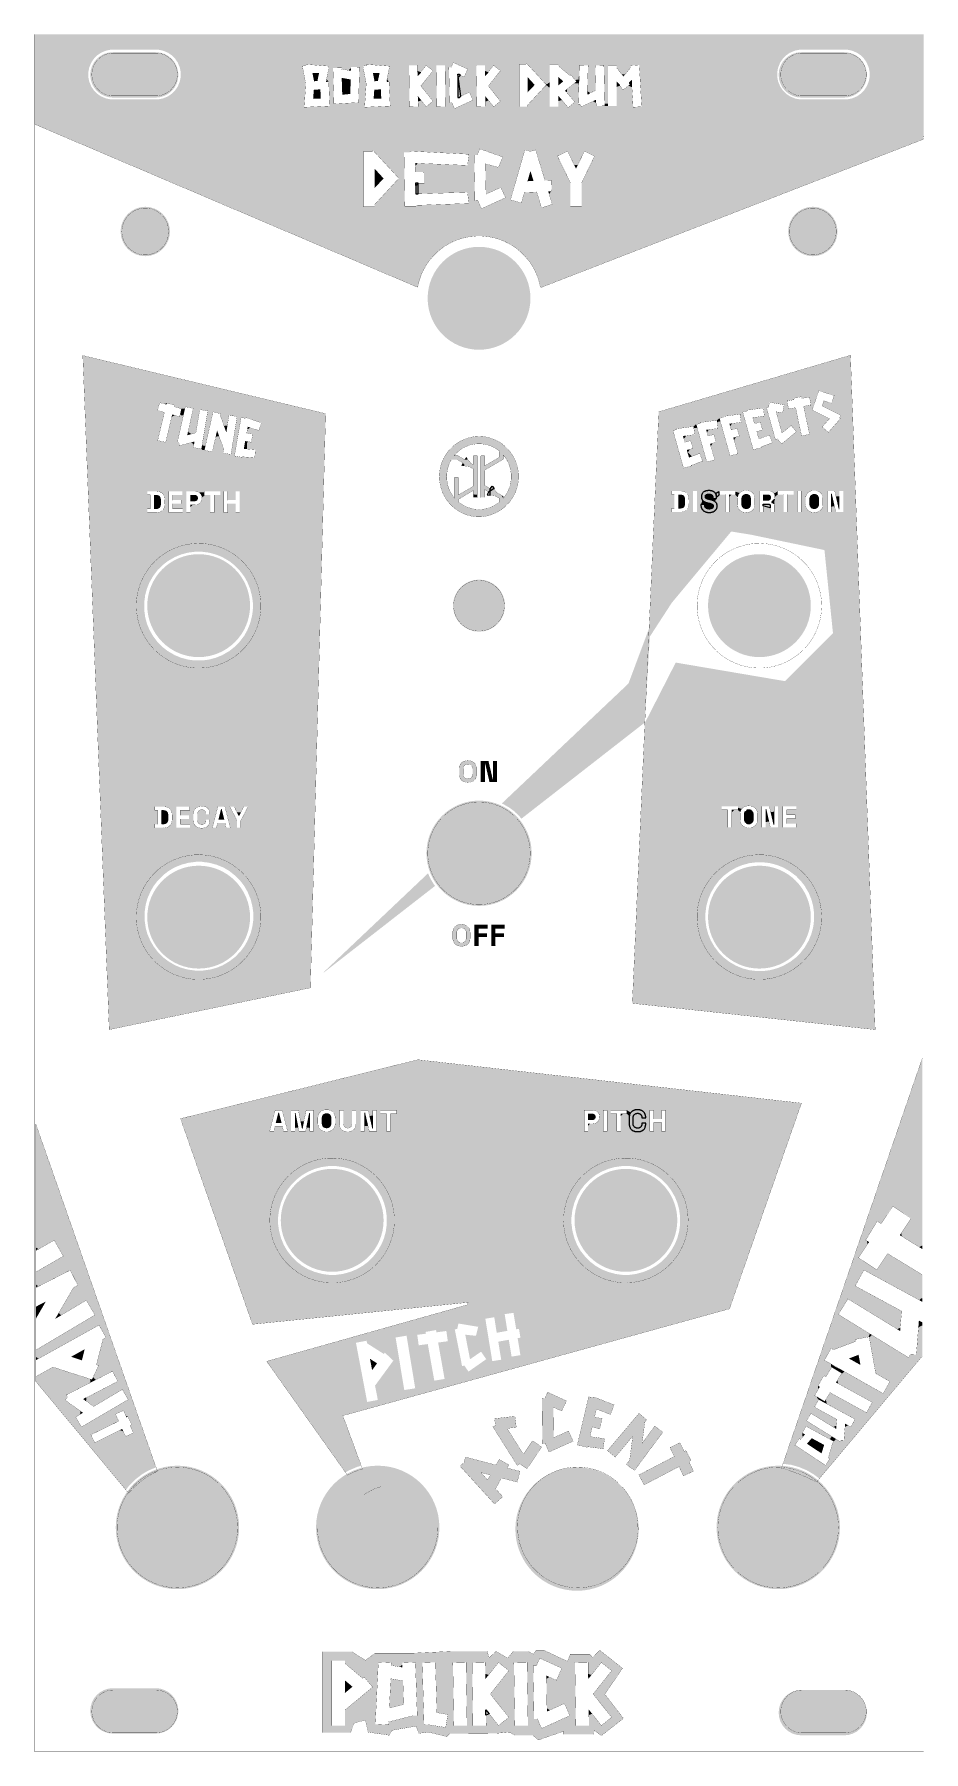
# Model space of a CAD drawing. Header units: inches. Extents: x 0 to 67, y 0 to 129.
import ezdxf

# ---------------------------------------------------------------- set-up
doc = ezdxf.new("R2010")
doc.units = ezdxf.units.IN
for name, color, linetype in [('Bottom Layer', 5, 'Continuous'), ('Bottom Solder', 6, 'Continuous'), ('Mechanical 2', 216, 'Continuous'), ('Mechanical 3', 76, 'Continuous'), ('Multi-Layer', 9, 'Continuous'), ('Pad Holes', 156, 'Continuous'), ('Top Layer', 1, 'Continuous'), ('Top Overlay', 2, 'Continuous'), ('Top Solder', 216, 'Continuous')]:
    doc.layers.add(name, color=color, linetype=linetype)

msp = doc.modelspace()

# ---------------------------------------------------------------- hatches: boundary and pattern name
at = {"layer": 'Bottom Layer'}
h = msp.add_hatch(color=5, dxfattribs=at)
edge = h.paths.add_edge_path()
edge.add_arc((5.89, 125.48), 1.6, 90, 270)
edge.add_line((5.89, 123.88), (9.09, 123.88))
edge.add_arc((9.09, 125.48), 1.6, 270, 450)
edge.add_line((9.09, 127.08), (5.89, 127.08))
h = msp.add_hatch(color=5, dxfattribs=at)
edge = h.paths.add_edge_path()
edge.add_arc((57.45, 125.48), 1.6, 90, 270)
edge.add_line((57.45, 123.88), (60.66, 123.88))
edge.add_arc((60.66, 125.48), 1.6, 270, 450)
edge.add_line((60.66, 127.08), (57.45, 127.08))
h = msp.add_hatch(color=5, dxfattribs=at)
edge = h.paths.add_edge_path()
edge.add_arc((8.31, 113.76), 1.75, 0, 360)
h = msp.add_hatch(color=5, dxfattribs=at)
edge = h.paths.add_edge_path()
edge.add_arc((58.31, 113.76), 1.75, 0, 360)
h = msp.add_hatch(color=5, dxfattribs=at)
edge = h.paths.add_edge_path()
edge.add_arc((33.31, 108.76), 3.75, 0, 360)
h = msp.add_hatch(color=5, dxfattribs=at)
edge = h.paths.add_edge_path()
edge.add_arc((12.31, 85.76), 3.75, 0, 360)
h = msp.add_hatch(color=5, dxfattribs=at)
edge = h.paths.add_edge_path()
edge.add_arc((54.31, 85.76), 3.75, 0, 360)
h = msp.add_hatch(color=5, dxfattribs=at)
edge = h.paths.add_edge_path()
edge.add_arc((33.31, 85.76), 1.85, 0, 360)
h = msp.add_hatch(color=5, dxfattribs=at)
edge = h.paths.add_edge_path()
edge.add_arc((33.31, 67.23), 3.83, 0, 360)
h = msp.add_hatch(color=5, dxfattribs=at)
edge = h.paths.add_edge_path()
edge.add_arc((12.31, 62.45), 3.75, 0, 360)
h = msp.add_hatch(color=5, dxfattribs=at)
edge = h.paths.add_edge_path()
edge.add_arc((54.31, 62.45), 3.75, 0, 360)
h = msp.add_hatch(color=5, dxfattribs=at)
edge = h.paths.add_edge_path()
edge.add_arc((22.31, 39.76), 3.75, 0, 360)
h = msp.add_hatch(color=5, dxfattribs=at)
edge = h.paths.add_edge_path()
edge.add_arc((44.31, 39.76), 3.75, 0, 360)
h = msp.add_hatch(color=5, dxfattribs=at)
edge = h.paths.add_edge_path()
edge.add_arc((10.72, 16.78), 4.51, 0, 360)
h = msp.add_hatch(color=5, dxfattribs=at)
edge = h.paths.add_edge_path()
edge.add_arc((25.72, 16.78), 4.51, 0, 360)
h = msp.add_hatch(color=5, dxfattribs=at)
edge = h.paths.add_edge_path()
edge.add_arc((40.65, 16.66), 4.51, 0, 360)
h = msp.add_hatch(color=5, dxfattribs=at)
edge = h.paths.add_edge_path()
edge.add_arc((55.72, 16.78), 4.51, 0, 360)
h = msp.add_hatch(color=5, dxfattribs=at)
edge = h.paths.add_edge_path()
edge.add_arc((5.89, 3.05), 1.6, 90, 270)
edge.add_line((5.89, 1.45), (9.09, 1.45))
edge.add_arc((9.09, 3.05), 1.6, 270, 450)
edge.add_line((9.09, 4.65), (5.89, 4.65))
h = msp.add_hatch(color=5, dxfattribs=at)
edge = h.paths.add_edge_path()
edge.add_arc((57.45, 2.92), 1.6, 90, 270)
edge.add_line((57.45, 1.32), (60.66, 1.32))
edge.add_arc((60.66, 2.92), 1.6, 270, 450)
edge.add_line((60.66, 4.52), (57.45, 4.52))
at = {"layer": 'Bottom Solder'}
h = msp.add_hatch(color=6, dxfattribs=at)
edge = h.paths.add_edge_path()
edge.add_arc((5.89, 125.48), 1.7, 90, 270)
edge.add_line((5.89, 123.77), (9.09, 123.77))
edge.add_arc((9.09, 125.48), 1.7, 270, 450)
edge.add_line((9.09, 127.18), (5.89, 127.18))
h = msp.add_hatch(color=6, dxfattribs=at)
edge = h.paths.add_edge_path()
edge.add_arc((57.45, 125.48), 1.7, 90, 270)
edge.add_line((57.45, 123.77), (60.66, 123.77))
edge.add_arc((60.66, 125.48), 1.7, 270, 450)
edge.add_line((60.66, 127.18), (57.45, 127.18))
h = msp.add_hatch(color=6, dxfattribs=at)
edge = h.paths.add_edge_path()
edge.add_arc((8.31, 113.76), 1.85, 0, 360)
h = msp.add_hatch(color=6, dxfattribs=at)
edge = h.paths.add_edge_path()
edge.add_arc((58.31, 113.76), 1.85, 0, 360)
h = msp.add_hatch(color=6, dxfattribs=at)
edge = h.paths.add_edge_path()
edge.add_arc((33.31, 108.76), 3.85, 0, 360)
h = msp.add_hatch(color=6, dxfattribs=at)
edge = h.paths.add_edge_path()
edge.add_arc((12.31, 85.76), 3.85, 0, 360)
h = msp.add_hatch(color=6, dxfattribs=at)
edge = h.paths.add_edge_path()
edge.add_arc((54.31, 85.76), 3.85, 0, 360)
h = msp.add_hatch(color=6, dxfattribs=at)
edge = h.paths.add_edge_path()
edge.add_arc((33.31, 85.76), 1.95, 0, 360)
h = msp.add_hatch(color=6, dxfattribs=at)
edge = h.paths.add_edge_path()
edge.add_arc((33.31, 67.23), 3.94, 0, 360)
h = msp.add_hatch(color=6, dxfattribs=at)
edge = h.paths.add_edge_path()
edge.add_arc((12.31, 62.45), 3.85, 0, 360)
h = msp.add_hatch(color=6, dxfattribs=at)
edge = h.paths.add_edge_path()
edge.add_arc((54.31, 62.45), 3.85, 0, 360)
h = msp.add_hatch(color=6, dxfattribs=at)
edge = h.paths.add_edge_path()
edge.add_arc((22.31, 39.76), 3.85, 0, 360)
h = msp.add_hatch(color=6, dxfattribs=at)
edge = h.paths.add_edge_path()
edge.add_arc((44.31, 39.76), 3.85, 0, 360)
h = msp.add_hatch(color=6, dxfattribs=at)
edge = h.paths.add_edge_path()
edge.add_arc((10.72, 16.78), 4.62, 0, 360)
h = msp.add_hatch(color=6, dxfattribs=at)
edge = h.paths.add_edge_path()
edge.add_arc((25.72, 16.78), 4.62, 0, 360)
h = msp.add_hatch(color=6, dxfattribs=at)
edge = h.paths.add_edge_path()
edge.add_arc((40.65, 16.66), 4.62, 0, 360)
h = msp.add_hatch(color=6, dxfattribs=at)
edge = h.paths.add_edge_path()
edge.add_arc((55.72, 16.78), 4.62, 0, 360)
h = msp.add_hatch(color=6, dxfattribs=at)
edge = h.paths.add_edge_path()
edge.add_arc((5.89, 3.05), 1.7, 90, 270)
edge.add_line((5.89, 1.35), (9.09, 1.35))
edge.add_arc((9.09, 3.05), 1.7, 270, 450)
edge.add_line((9.09, 4.75), (5.89, 4.75))
h = msp.add_hatch(color=6, dxfattribs=at)
edge = h.paths.add_edge_path()
edge.add_arc((57.45, 2.92), 1.7, 90, 270)
edge.add_line((57.45, 1.22), (60.66, 1.22))
edge.add_arc((60.66, 2.92), 1.7, 270, 450)
edge.add_line((60.66, 4.62), (57.45, 4.62))
at = {"layer": 'Mechanical 3'}
for points in [[(0.13, 28.07), (1.39, 28.77), (4.32, 27.83), (4.33, 27.84), (4.81, 28.89), (4.81, 28.9), (4.66, 28.95), (5.15, 30.86), (5.37, 30.98), (5.37, 30.99), (4.85, 31.93), (4.84, 31.93), (0.1, 29.3), (0.1, 29.29), (0.1, 28.12), (0.11, 28.12), (0.11, 29.29), (4.84, 31.91), (5.36, 30.99), (5.14, 30.87), (5.13, 30.86), (4.64, 28.95), (4.65, 28.94), (4.8, 28.89), (4.32, 27.85), (1.39, 28.79), (1.39, 28.79)], [(61.03, 29.42), (61.87, 28.95), (61.73, 29.69)], [(57.88, 23.04), (58.23, 23.45), (59.15, 22.95), (58.96, 22.33)]]:
    msp.add_hatch(color=76, dxfattribs=at).paths.add_polyline_path(points)
at = {"layer": 'Multi-Layer'}
h = msp.add_hatch(color=9, dxfattribs=at)
edge = h.paths.add_edge_path()
edge.add_arc((5.89, 125.48), 1.6, 90, 270)
edge.add_line((5.89, 123.88), (9.09, 123.88))
edge.add_arc((9.09, 125.48), 1.6, 270, 450)
edge.add_line((9.09, 127.08), (5.89, 127.08))
h = msp.add_hatch(color=9, dxfattribs=at)
edge = h.paths.add_edge_path()
edge.add_arc((57.45, 125.48), 1.6, 90, 270)
edge.add_line((57.45, 123.88), (60.66, 123.88))
edge.add_arc((60.66, 125.48), 1.6, 270, 450)
edge.add_line((60.66, 127.08), (57.45, 127.08))
h = msp.add_hatch(color=9, dxfattribs=at)
edge = h.paths.add_edge_path()
edge.add_arc((8.31, 113.76), 1.75, 0, 360)
h = msp.add_hatch(color=9, dxfattribs=at)
edge = h.paths.add_edge_path()
edge.add_arc((58.31, 113.76), 1.75, 0, 360)
h = msp.add_hatch(color=9, dxfattribs=at)
edge = h.paths.add_edge_path()
edge.add_arc((33.31, 108.76), 3.75, 0, 360)
h = msp.add_hatch(color=9, dxfattribs=at)
edge = h.paths.add_edge_path()
edge.add_arc((12.31, 85.76), 3.75, 0, 360)
h = msp.add_hatch(color=9, dxfattribs=at)
edge = h.paths.add_edge_path()
edge.add_arc((54.31, 85.76), 3.75, 0, 360)
h = msp.add_hatch(color=9, dxfattribs=at)
edge = h.paths.add_edge_path()
edge.add_arc((33.31, 85.76), 1.85, 0, 360)
h = msp.add_hatch(color=9, dxfattribs=at)
edge = h.paths.add_edge_path()
edge.add_arc((33.31, 67.23), 3.83, 0, 360)
h = msp.add_hatch(color=9, dxfattribs=at)
edge = h.paths.add_edge_path()
edge.add_arc((12.31, 62.45), 3.75, 0, 360)
h = msp.add_hatch(color=9, dxfattribs=at)
edge = h.paths.add_edge_path()
edge.add_arc((54.31, 62.45), 3.75, 0, 360)
h = msp.add_hatch(color=9, dxfattribs=at)
edge = h.paths.add_edge_path()
edge.add_arc((22.31, 39.76), 3.75, 0, 360)
h = msp.add_hatch(color=9, dxfattribs=at)
edge = h.paths.add_edge_path()
edge.add_arc((44.31, 39.76), 3.75, 0, 360)
h = msp.add_hatch(color=9, dxfattribs=at)
edge = h.paths.add_edge_path()
edge.add_arc((10.72, 16.78), 4.51, 0, 360)
h = msp.add_hatch(color=9, dxfattribs=at)
edge = h.paths.add_edge_path()
edge.add_arc((25.72, 16.78), 4.51, 0, 360)
h = msp.add_hatch(color=9, dxfattribs=at)
edge = h.paths.add_edge_path()
edge.add_arc((40.65, 16.66), 4.51, 0, 360)
h = msp.add_hatch(color=9, dxfattribs=at)
edge = h.paths.add_edge_path()
edge.add_arc((55.72, 16.78), 4.51, 0, 360)
h = msp.add_hatch(color=9, dxfattribs=at)
edge = h.paths.add_edge_path()
edge.add_arc((5.89, 3.05), 1.6, 90, 270)
edge.add_line((5.89, 1.45), (9.09, 1.45))
edge.add_arc((9.09, 3.05), 1.6, 270, 450)
edge.add_line((9.09, 4.65), (5.89, 4.65))
h = msp.add_hatch(color=9, dxfattribs=at)
edge = h.paths.add_edge_path()
edge.add_arc((57.45, 2.92), 1.6, 90, 270)
edge.add_line((57.45, 1.32), (60.66, 1.32))
edge.add_arc((60.66, 2.92), 1.6, 270, 450)
edge.add_line((60.66, 4.52), (57.45, 4.52))
at = {"layer": 'Pad Holes'}
h = msp.add_hatch(color=7, dxfattribs=at)
edge = h.paths.add_edge_path()
edge.add_arc((5.89, 125.48), 1.6, 90, 270)
edge.add_line((5.89, 123.88), (9.09, 123.88))
edge.add_arc((9.09, 125.48), 1.6, 270, 450)
edge.add_line((9.09, 127.08), (5.89, 127.08))
h = msp.add_hatch(color=7, dxfattribs=at)
edge = h.paths.add_edge_path()
edge.add_arc((57.45, 125.48), 1.6, 90, 270)
edge.add_line((57.45, 123.88), (60.66, 123.88))
edge.add_arc((60.66, 125.48), 1.6, 270, 450)
edge.add_line((60.66, 127.08), (57.45, 127.08))
h = msp.add_hatch(color=7, dxfattribs=at)
edge = h.paths.add_edge_path()
edge.add_arc((8.31, 113.76), 1.75, 0, 360)
h = msp.add_hatch(color=7, dxfattribs=at)
edge = h.paths.add_edge_path()
edge.add_arc((58.31, 113.76), 1.75, 0, 360)
h = msp.add_hatch(color=7, dxfattribs=at)
edge = h.paths.add_edge_path()
edge.add_arc((33.31, 108.76), 3.75, 0, 360)
h = msp.add_hatch(color=7, dxfattribs=at)
edge = h.paths.add_edge_path()
edge.add_arc((12.31, 85.76), 3.75, 0, 360)
h = msp.add_hatch(color=7, dxfattribs=at)
edge = h.paths.add_edge_path()
edge.add_arc((54.31, 85.76), 3.75, 0, 360)
h = msp.add_hatch(color=7, dxfattribs=at)
edge = h.paths.add_edge_path()
edge.add_arc((33.31, 85.76), 1.85, 0, 360)
h = msp.add_hatch(color=7, dxfattribs=at)
edge = h.paths.add_edge_path()
edge.add_arc((33.31, 67.23), 3.83, 0, 360)
h = msp.add_hatch(color=7, dxfattribs=at)
edge = h.paths.add_edge_path()
edge.add_arc((12.31, 62.45), 3.75, 0, 360)
h = msp.add_hatch(color=7, dxfattribs=at)
edge = h.paths.add_edge_path()
edge.add_arc((54.31, 62.45), 3.75, 0, 360)
h = msp.add_hatch(color=7, dxfattribs=at)
edge = h.paths.add_edge_path()
edge.add_arc((22.31, 39.76), 3.75, 0, 360)
h = msp.add_hatch(color=7, dxfattribs=at)
edge = h.paths.add_edge_path()
edge.add_arc((44.31, 39.76), 3.75, 0, 360)
h = msp.add_hatch(color=7, dxfattribs=at)
edge = h.paths.add_edge_path()
edge.add_arc((10.72, 16.78), 4.51, 0, 360)
h = msp.add_hatch(color=7, dxfattribs=at)
edge = h.paths.add_edge_path()
edge.add_arc((25.72, 16.78), 4.51, 0, 360)
h = msp.add_hatch(color=7, dxfattribs=at)
edge = h.paths.add_edge_path()
edge.add_arc((40.65, 16.66), 4.51, 0, 360)
h = msp.add_hatch(color=7, dxfattribs=at)
edge = h.paths.add_edge_path()
edge.add_arc((55.72, 16.78), 4.51, 0, 360)
h = msp.add_hatch(color=7, dxfattribs=at)
edge = h.paths.add_edge_path()
edge.add_arc((5.89, 3.05), 1.6, 90, 270)
edge.add_line((5.89, 1.45), (9.09, 1.45))
edge.add_arc((9.09, 3.05), 1.6, 270, 450)
edge.add_line((9.09, 4.65), (5.89, 4.65))
h = msp.add_hatch(color=7, dxfattribs=at)
edge = h.paths.add_edge_path()
edge.add_arc((57.45, 2.92), 1.6, 90, 270)
edge.add_line((57.45, 1.32), (60.66, 1.32))
edge.add_arc((60.66, 2.92), 1.6, 270, 450)
edge.add_line((60.66, 4.52), (57.45, 4.52))
at = {"layer": 'Top Layer'}
h = msp.add_hatch(color=1, dxfattribs=at)
edge = h.paths.add_edge_path()
edge.add_arc((5.89, 125.48), 1.6, 90, 270)
edge.add_line((5.89, 123.88), (9.09, 123.88))
edge.add_arc((9.09, 125.48), 1.6, 270, 450)
edge.add_line((9.09, 127.08), (5.89, 127.08))
h = msp.add_hatch(color=1, dxfattribs=at)
edge = h.paths.add_edge_path()
edge.add_arc((57.45, 125.48), 1.6, 90, 270)
edge.add_line((57.45, 123.88), (60.66, 123.88))
edge.add_arc((60.66, 125.48), 1.6, 270, 450)
edge.add_line((60.66, 127.08), (57.45, 127.08))
h = msp.add_hatch(color=1, dxfattribs=at)
edge = h.paths.add_edge_path()
edge.add_arc((8.31, 113.76), 1.75, 0, 360)
h = msp.add_hatch(color=1, dxfattribs=at)
edge = h.paths.add_edge_path()
edge.add_arc((58.31, 113.76), 1.75, 0, 360)
h = msp.add_hatch(color=1, dxfattribs=at)
edge = h.paths.add_edge_path()
edge.add_arc((33.31, 108.76), 3.75, 0, 360)
h = msp.add_hatch(color=1, dxfattribs=at)
edge = h.paths.add_edge_path()
edge.add_arc((12.31, 85.76), 3.75, 0, 360)
h = msp.add_hatch(color=1, dxfattribs=at)
edge = h.paths.add_edge_path()
edge.add_arc((54.31, 85.76), 3.75, 0, 360)
h = msp.add_hatch(color=1, dxfattribs=at)
edge = h.paths.add_edge_path()
edge.add_arc((33.31, 85.76), 1.85, 0, 360)
h = msp.add_hatch(color=1, dxfattribs=at)
edge = h.paths.add_edge_path()
edge.add_arc((33.31, 67.23), 3.83, 0, 360)
h = msp.add_hatch(color=1, dxfattribs=at)
edge = h.paths.add_edge_path()
edge.add_arc((12.31, 62.45), 3.75, 0, 360)
h = msp.add_hatch(color=1, dxfattribs=at)
edge = h.paths.add_edge_path()
edge.add_arc((54.31, 62.45), 3.75, 0, 360)
h = msp.add_hatch(color=1, dxfattribs=at)
edge = h.paths.add_edge_path()
edge.add_arc((22.31, 39.76), 3.75, 0, 360)
h = msp.add_hatch(color=1, dxfattribs=at)
edge = h.paths.add_edge_path()
edge.add_arc((44.31, 39.76), 3.75, 0, 360)
h = msp.add_hatch(color=1, dxfattribs=at)
edge = h.paths.add_edge_path()
edge.add_arc((10.72, 16.78), 4.51, 0, 360)
h = msp.add_hatch(color=1, dxfattribs=at)
edge = h.paths.add_edge_path()
edge.add_arc((25.72, 16.78), 4.51, 0, 360)
h = msp.add_hatch(color=1, dxfattribs=at)
edge = h.paths.add_edge_path()
edge.add_arc((40.65, 16.66), 4.51, 0, 360)
h = msp.add_hatch(color=1, dxfattribs=at)
edge = h.paths.add_edge_path()
edge.add_arc((55.72, 16.78), 4.51, 0, 360)
h = msp.add_hatch(color=1, dxfattribs=at)
edge = h.paths.add_edge_path()
edge.add_arc((5.89, 3.05), 1.6, 90, 270)
edge.add_line((5.89, 1.45), (9.09, 1.45))
edge.add_arc((9.09, 3.05), 1.6, 270, 450)
edge.add_line((9.09, 4.65), (5.89, 4.65))
h = msp.add_hatch(color=1, dxfattribs=at)
edge = h.paths.add_edge_path()
edge.add_arc((57.45, 2.92), 1.6, 90, 270)
edge.add_line((57.45, 1.32), (60.66, 1.32))
edge.add_arc((60.66, 2.92), 1.6, 270, 450)
edge.add_line((60.66, 4.52), (57.45, 4.52))
at = {"layer": 'Top Overlay'}
h = msp.add_hatch(color=2, dxfattribs=at)
h.paths.add_polyline_path([(66.61, 120.95), (66.57, 120.65), (37.92, 109.56), (37.9, 109.57), (37.84, 109.87), (37.64, 110.49), (37.36, 111.08), (36.99, 111.62), (36.56, 112.11), (36.06, 112.53), (35.51, 112.87), (34.92, 113.14), (34.29, 113.32), (33.65, 113.41), (32.99, 113.41), (32.35, 113.33), (31.72, 113.15), (31.13, 112.88), (30.57, 112.54), (30.07, 112.12), (29.64, 111.64), (29.27, 111.1), (28.98, 110.52), (28.78, 109.9), (28.72, 109.61), (28.69, 109.59), (0.01, 121.79), (0.01, 128.51), (66.61, 128.51)])
h.paths.add_polyline_path([(23.72, 126.07), (23.71, 125.81), (23.69, 125.79), (23.02, 125.91), (23.02, 126.01), (22.37, 125.99), (22.44, 123.31), (24.28, 123.41), (24.36, 126.06)], flags=0)
h.paths.add_polyline_path([(45.31, 126.22), (44.66, 126.18), (44.67, 126.02), (44.13, 125.39), (44.11, 125.39), (43.62, 126), (43.62, 126.2), (42.97, 126.2), (42.97, 123.15), (43.62, 123.15), (43.62, 124.93), (43.64, 124.94), (44.1, 124.36), (44.61, 124.76), (44.53, 124.86), (44.7, 125.06), (44.73, 125.06), (44.85, 123.06), (45.49, 123.1)], flags=0)
h.paths.add_polyline_path([(31.38, 126.4), (31.22, 126.05), (31.05, 126.04), (31.1, 123.42), (31.27, 123.43), (31.47, 122.96), (32.85, 123.59), (32.59, 124.18), (31.76, 123.8), (31.73, 123.81), (31.71, 125.52), (31.73, 125.54), (32.19, 125.32), (32.46, 125.91)], flags=0)
h.paths.add_polyline_path([(60.86, 127.37), (57.35, 127.37), (57.32, 127.36), (57.3, 127.36), (56.99, 127.3), (56.97, 127.29), (56.94, 127.28), (56.65, 127.16), (56.63, 127.15), (56.6, 127.14), (56.34, 126.96), (56.32, 126.95), (56.3, 126.93), (56.08, 126.71), (56.07, 126.69), (56.05, 126.67), (55.87, 126.41), (55.86, 126.38), (55.85, 126.36), (55.73, 126.07), (55.72, 126.05), (55.71, 126.02), (55.65, 125.71), (55.65, 125.69), (55.65, 125.66), (55.65, 125.35), (55.65, 125.32), (55.65, 125.3), (55.71, 124.99), (55.72, 124.97), (55.73, 124.94), (55.85, 124.65), (55.86, 124.63), (55.87, 124.6), (56.05, 124.34), (56.07, 124.32), (56.08, 124.3), (56.3, 124.08), (56.32, 124.07), (56.34, 124.05), (56.6, 123.87), (56.63, 123.86), (56.65, 123.85), (56.94, 123.73), (56.97, 123.72), (56.99, 123.71), (57.3, 123.65), (57.32, 123.65), (57.35, 123.65), (60.86, 123.65), (60.89, 123.65), (60.91, 123.65), (61.22, 123.71), (61.25, 123.72), (61.27, 123.73), (61.56, 123.85), (61.58, 123.86), (61.61, 123.87), (61.87, 124.05), (61.89, 124.07), (61.91, 124.08), (62.13, 124.3), (62.15, 124.32), (62.16, 124.34), (62.34, 124.6), (62.35, 124.63), (62.36, 124.65), (62.48, 124.94), (62.49, 124.97), (62.5, 124.99), (62.56, 125.3), (62.56, 125.32), (62.57, 125.35), (62.57, 125.66), (62.56, 125.69), (62.56, 125.71), (62.5, 126.02), (62.49, 126.05), (62.48, 126.07), (62.36, 126.36), (62.35, 126.38), (62.34, 126.41), (62.16, 126.67), (62.15, 126.69), (62.13, 126.71), (61.91, 126.93), (61.89, 126.95), (61.87, 126.96), (61.61, 127.14), (61.58, 127.15), (61.56, 127.16), (61.27, 127.28), (61.25, 127.29), (61.22, 127.3), (60.91, 127.36), (60.89, 127.36)], flags=0)
h.paths.add_polyline_path([(9.26, 127.37), (5.75, 127.37), (5.72, 127.36), (5.7, 127.36), (5.39, 127.3), (5.37, 127.29), (5.34, 127.28), (5.05, 127.16), (5.03, 127.15), (5, 127.14), (4.74, 126.96), (4.72, 126.95), (4.7, 126.93), (4.48, 126.71), (4.47, 126.69), (4.45, 126.67), (4.27, 126.41), (4.26, 126.38), (4.25, 126.36), (4.13, 126.07), (4.12, 126.05), (4.11, 126.02), (4.05, 125.71), (4.05, 125.69), (4.05, 125.66), (4.05, 125.51), (4.05, 125.35), (4.05, 125.32), (4.05, 125.3), (4.11, 124.99), (4.12, 124.97), (4.13, 124.94), (4.25, 124.65), (4.26, 124.63), (4.27, 124.6), (4.45, 124.34), (4.47, 124.32), (4.48, 124.3), (4.7, 124.08), (4.72, 124.07), (4.74, 124.05), (5, 123.87), (5.03, 123.86), (5.05, 123.85), (5.34, 123.73), (5.37, 123.72), (5.39, 123.71), (5.7, 123.65), (5.72, 123.65), (5.75, 123.65), (9.26, 123.65), (9.29, 123.65), (9.31, 123.65), (9.62, 123.71), (9.65, 123.72), (9.67, 123.73), (9.96, 123.85), (9.98, 123.86), (10.01, 123.87), (10.27, 124.05), (10.29, 124.07), (10.31, 124.08), (10.53, 124.3), (10.55, 124.32), (10.56, 124.34), (10.74, 124.6), (10.75, 124.63), (10.76, 124.65), (10.88, 124.94), (10.89, 124.97), (10.9, 124.99), (10.96, 125.3), (10.96, 125.32), (10.97, 125.35), (10.97, 125.66), (10.96, 125.69), (10.96, 125.71), (10.9, 126.02), (10.89, 126.05), (10.88, 126.07), (10.76, 126.36), (10.75, 126.38), (10.74, 126.41), (10.56, 126.67), (10.55, 126.69), (10.53, 126.71), (10.31, 126.93), (10.29, 126.95), (10.27, 126.96), (10.01, 127.14), (9.98, 127.15), (9.96, 127.16), (9.67, 127.28), (9.65, 127.29), (9.62, 127.3), (9.31, 127.36), (9.29, 127.36)], flags=0)
h.paths.add_polyline_path([(40.84, 126.21), (40.75, 123.29), (40.88, 123.28), (40.97, 123.1), (42.05, 123.6), (42.07, 123.59), (42.08, 123.15), (42.72, 123.16), (42.66, 126.21), (42.01, 126.19), (42.05, 124.32), (41.44, 124.03), (41.42, 124.04), (41.48, 126.19)], flags=0)
h.paths.add_polyline_path([(33.75, 126.2), (33.1, 126.19), (33.15, 123.09), (33.8, 123.1), (33.78, 123.84), (33.81, 123.85), (34.4, 123.1), (34.91, 123.51), (34, 124.65), (34.91, 125.79), (34.4, 126.19), (33.78, 125.42), (33.76, 125.43)], flags=0)
h.paths.add_polyline_path([(28.7, 126.2), (28.06, 126.19), (28.1, 123.09), (28.75, 123.1), (28.74, 123.84), (28.76, 123.85), (29.35, 123.1), (29.86, 123.51), (28.95, 124.65), (29.86, 125.79), (29.35, 126.19), (28.74, 125.42), (28.71, 125.43)], flags=0)
h.paths.add_polyline_path([(36.87, 126.34), (36.81, 126.28), (36.32, 126.28), (36.32, 123.1), (36.96, 123.1), (36.96, 123.24), (38.35, 124.74)], flags=0)
h.paths.add_polyline_path([(30.76, 126.2), (30.11, 126.19), (30.15, 123.09), (30.8, 123.1)], flags=0)
h.paths.add_polyline_path([(24.9, 126.26), (24.9, 126.19), (24.61, 126.13), (24.86, 124.82), (24.74, 123.06), (26.65, 123.15), (26.57, 124.97), (26.4, 124.96), (26.38, 124.98), (26.61, 126.13)], flags=0)
h.paths.add_polyline_path([(20.37, 126.26), (20.37, 126.19), (20.08, 126.13), (20.33, 124.82), (20.22, 123.06), (22.12, 123.15), (22.05, 124.97), (21.87, 124.96), (21.85, 124.98), (22.08, 126.13)], flags=0)
h.paths.add_polyline_path([(39.25, 126.28), (38.6, 126.28), (38.6, 123.1), (39.25, 123.1), (39.25, 123.86), (39.27, 123.87), (39.99, 123.03), (40.49, 123.45), (39.77, 124.28), (39.78, 124.3), (40.6, 124.98), (40.19, 125.48), (40.12, 125.42), (39.25, 126.15)], flags=0)
h.paths.add_polyline_path([(37.55, 119.87), (37.14, 119.75), (36.74, 119.87), (35.67, 116.13), (36.48, 115.9), (36.7, 116.68), (37.63, 116.72), (37.99, 115.54), (38.79, 115.79), (38.5, 116.74), (38.52, 116.76), (38.76, 116.76), (38.73, 117.6), (38.24, 117.59)], flags=0)
h.paths.add_polyline_path([(28.12, 119.77), (28.11, 119.68), (27.69, 119.68), (27.75, 115.65), (28.59, 115.66), (28.59, 115.72), (32.54, 115.86), (32.45, 116.69), (28.59, 116.57), (28.58, 116.59), (28.56, 117.35), (28.58, 117.37), (29.19, 117.37), (29.18, 118.21), (28.55, 118.21), (28.54, 118.85), (28.56, 118.86), (32.45, 118.71), (32.55, 119.54)], flags=0)
h.paths.add_polyline_path([(33.37, 119.94), (33.17, 119.48), (32.94, 119.48), (33, 116.07), (33.22, 116.08), (33.49, 115.47), (35.29, 116.29), (34.94, 117.05), (33.85, 116.56), (33.83, 116.57), (33.79, 118.81), (33.81, 118.82), (34.75, 118.56), (35.09, 119.33)], flags=0)
h.paths.add_polyline_path([(41.21, 119.77), (40.59, 118.5), (40.56, 118.5), (39.94, 119.77), (39.18, 119.4), (40.15, 117.42), (40.15, 115.65), (41, 115.65), (41, 117.42), (41.96, 119.4)], flags=0)
h.paths.add_polyline_path([(25.37, 119.82), (25.3, 119.74), (24.65, 119.74), (24.65, 115.6), (25.49, 115.6), (25.49, 115.78), (27.3, 117.74)], flags=0)
for points in [[(23.52, 125.82), (23.67, 125.82), (23.71, 125.79), (23.71, 125.8), (23.71, 125.98)], [(20.96, 125.01), (21.2, 125.03), (21.32, 125.61), (20.84, 125.61)], [(20.96, 125.01), (20.84, 125.61), (21.32, 125.61), (21.2, 125.03)], [(21.89, 125.15), (21.89, 125), (21.86, 124.97), (22.05, 124.97)], [(23.07, 124), (23.66, 124.06), (23.69, 125.13), (23.03, 125.25)], [(23.07, 124), (23.03, 125.25), (23.69, 125.13), (23.66, 124.06)], [(25.49, 125.01), (25.37, 125.61), (25.85, 125.61), (25.73, 125.03)], [(25.49, 125.01), (25.37, 125.61), (25.85, 125.61), (25.73, 125.03)], [(26.42, 125.15), (26.42, 125), (26.39, 124.97), (26.57, 124.97)], [(28.71, 125.77), (28.71, 125.39), (28.71, 125.39), (28.95, 125.63), (28.95, 125.68)], [(33.76, 125.77), (33.76, 125.39), (33.76, 125.39), (34, 125.63), (34, 125.68)], [(36.96, 124.19), (37.47, 124.73), (36.96, 125.29)], [(36.96, 124.19), (37.47, 124.73), (36.96, 125.29)], [(38.23, 124.87), (38.23, 124.86), (38.35, 124.74), (38.23, 124.62), (38.23, 124.61), (38.27, 124.61), (38.38, 124.71), (38.54, 124.55), (38.6, 124.55), (38.6, 124.93), (38.38, 124.76)], [(39.25, 124.7), (39.61, 125), (39.25, 125.31)], [(39.25, 124.7), (39.61, 125), (39.25, 125.31)], [(40.55, 125.05), (40.55, 125.04), (40.6, 124.98), (40.42, 124.84), (40.77, 124.85), (40.79, 124.61), (40.81, 125.36), (40.78, 125.33), (40.78, 125.12), (40.62, 125.12)], [(43.62, 124.58), (43.62, 124.97), (43.86, 124.73), (43.86, 124.67)], [(44, 125.53), (44.25, 125.53), (44.25, 125.52), (44.12, 125.4), (44.12, 125.37)], [(44.5, 124.67), (44.52, 124.67), (44.61, 124.76), (44.53, 124.84), (44.53, 124.89), (44.73, 125.09), (44.76, 125.06), (44.76, 124.56)], [(20.89, 123.7), (20.94, 124.36), (21.42, 124.39), (21.45, 123.7)], [(20.89, 123.7), (20.94, 124.36), (21.42, 124.39), (21.45, 123.7)], [(25.42, 123.7), (25.47, 124.36), (25.95, 124.39), (25.98, 123.7)], [(25.42, 123.7), (25.98, 123.7), (25.95, 124.39), (25.47, 124.36)], [(28.73, 123.88), (28.74, 123.49), (28.98, 123.57)], [(33.78, 123.87), (33.79, 123.48), (34.03, 123.57)], [(39.25, 123.51), (39.25, 123.86), (39.25, 123.86), (39.27, 123.88), (39.5, 123.64), (39.5, 123.6)], [(39.88, 124.15), (39.88, 124.17), (39.76, 124.29), (39.88, 124.41), (39.9, 124.41)], [(41.42, 124.26), (41.42, 124.25), (41.42, 124.02), (41.53, 124.02), (41.64, 124.12)], [(41.86, 123.51), (42.07, 123.61), (42.07, 123.39), (42.07, 123.38)], [(42.72, 123.32), (42.72, 123.32), (42.72, 123.16), (42.97, 123.16), (42.97, 123.15), (42.97, 123.33)], [(25.49, 117.02), (25.49, 118.45), (26.15, 117.73)], [(25.49, 117.02), (26.15, 117.73), (25.49, 118.45)], [(28.54, 118.87), (28.54, 118.68), (28.54, 118.68), (28.72, 118.86), (28.73, 118.86)], [(36.95, 117.53), (37.16, 118.27), (37.38, 117.55)], [(36.95, 117.53), (37.16, 118.27), (37.38, 117.55)], [(40.45, 118.73), (40.7, 118.73), (40.57, 118.47)], [(38.5, 116.76), (38.7, 116.76), (38.56, 116.56)], [(9.79, 100.84), (9.86, 100.92), (9.92, 100.92), (9.91, 100.87), (9.89, 100.82)], [(11.01, 100.5), (11.27, 100.49), (11.16, 100.01), (10.99, 100.01), (10.92, 100.07)], [(10.33, 100.06), (10.29, 99.88), (10.51, 100.01)], [(14.21, 99.21), (14.38, 98.74), (14.46, 99.24)], [(15.99, 99.14), (15.96, 98.95), (16.17, 99.08)], [(49.38, 99.17), (49.39, 99.15), (49.39, 99.05), (49.59, 99.05), (49.64, 99.1), (49.58, 99.29), (49.58, 99.32), (49.54, 99.32)], [(51.14, 99.5), (51.1, 99.63), (51.12, 99.63), (51.32, 99.78), (51.32, 99.76), (51.39, 99.55)], [(52.07, 99.37), (52.26, 99.4), (52.12, 99.18)], [(11.51, 98.76), (11.78, 98.6), (11.46, 98.52)], [(11.77, 97.97), (11.95, 97.8), (11.96, 97.81), (11.99, 98.03)], [(12.56, 97.76), (12.52, 97.49), (12.6, 97.41), (12.74, 97.41), (12.81, 97.71)], [(13.59, 98.41), (13.69, 98.85), (13.85, 98.43)], [(15.8, 98.07), (15.7, 97.5), (15.72, 97.48), (15.93, 97.48), (15.93, 97.95), (16.02, 98.04)], [(48.59, 98.45), (48.64, 98.26), (48.78, 98.4), (48.78, 98.48)], [(50.33, 98.91), (50.38, 98.72), (50.52, 98.94)], [(50.62, 97.86), (50.8, 97.91), (50.67, 97.69)], [(52.36, 98.33), (52.54, 98.37), (52.41, 98.15)], [(32.1, 96.44), (32.21, 96.33), (32.21, 96.21), (31.98, 96.24)], [(32.23, 96.69), (32.29, 96.79), (32.35, 96.88), (32.48, 96.7)], [(48.88, 97.41), (49.1, 97.47), (49.09, 97.46), (48.96, 97.23), (49.25, 96.94), (49.04, 96.85)], [(12.38, 94.24), (12.7, 94.24), (12.72, 94.26), (12.72, 94.26), (12.72, 94.04), (12.77, 94.04), (12.6, 93.87)], [(32.89, 94.08), (32.89, 94.08), (32.89, 93.86), (33.17, 93.86), (33.17, 94.07)], [(35.01, 94.01), (35.12, 93.95), (35.12, 93.79)], [(50.81, 93.79), (51.1, 93.79), (50.99, 93.57), (50.99, 93.54), (50.97, 93.54), (50.92, 93.59), (50.89, 93.59), (50.87, 93.62), (50.83, 93.62), (50.81, 93.64), (50.76, 93.64), (50.73, 93.67), (50.66, 93.67), (50.64, 93.7), (50.55, 93.7), (50.53, 93.71), (50.46, 93.71), (50.42, 93.75), (50.35, 93.75), (50.26, 93.85), (50.26, 93.92), (50.26, 93.92), (50.26, 93.93), (50.26, 93.99), (50.3, 94.02), (50.3, 94.03), (50.35, 94.08), (50.37, 94.08), (50.39, 94.1), (50.44, 94.1), (50.45, 94.11), (50.57, 94.11), (50.58, 94.1), (50.66, 94.1), (50.7, 94.06), (50.72, 94.06), (50.79, 93.99), (50.79, 93.93), (50.81, 93.91), (50.81, 93.86), (50.81, 93.86)], [(52.04, 94.07), (52.04, 93.89), (52.22, 94.07)], [(52.5, 94.29), (52.5, 94.07), (52.5, 94.07), (52.48, 94.07), (52.68, 93.87), (52.68, 93.87), (52.68, 93.91), (52.69, 93.91), (52.69, 93.94), (52.7, 93.95), (52.7, 93.98), (52.71, 93.99), (52.71, 94.02), (52.74, 94.05), (52.74, 94.06), (52.75, 94.08), (52.75, 94.09), (52.77, 94.11), (52.77, 94.12), (52.78, 94.14), (52.78, 94.14), (52.82, 94.18), (52.82, 94.19)], [(55.4, 94.15), (55.4, 94.14), (55.42, 94.12), (55.42, 94.11), (55.44, 94.09), (55.44, 94.08), (55.44, 94.07), (55.44, 94.06), (55.45, 94.06), (55.45, 94.04), (55.46, 94.03), (55.46, 94.01), (55.46, 94), (55.46, 93.97), (55.46, 93.96), (55.46, 93.95), (55.47, 93.95), (55.47, 93.91), (55.47, 93.91), (55.63, 94.04), (55.69, 94.06), (55.64, 94.28)], [(59.68, 93.17), (59.68, 94.14), (59.72, 94.14), (59.88, 93.45), (59.93, 93.2)], [(60.05, 93.9), (60.08, 93.93), (60.3, 93.93), (60.3, 92.97), (60.26, 92.97)], [(11.69, 93.31), (11.87, 93.31), (11.69, 93.13)], [(50.04, 93.66), (50.07, 93.63), (50.07, 93.62), (50.07, 93.62), (50.08, 93.61), (50.08, 93.61), (50.12, 93.57), (50.15, 93.57), (50.2, 93.52), (50.24, 93.52), (50.27, 93.5), (50.32, 93.5), (50.35, 93.47), (50.4, 93.47), (50.42, 93.45), (50.47, 93.45), (50.47, 93.44), (50.5, 93.44), (50.52, 93.43), (50.57, 93.43), (50.59, 93.41), (50.65, 93.41), (50.68, 93.38), (50.73, 93.38), (50.76, 93.34), (50.79, 93.34), (50.83, 93.3), (50.83, 93.29), (50.85, 93.26), (50.85, 93.22), (50.85, 93.22), (50.85, 93.22), (50.85, 93.17), (50.84, 93.16), (50.84, 93.13), (50.82, 93.12), (50.82, 93.1), (50.79, 93.07), (50.79, 93.07), (50.79, 93.07), (50.77, 93.05), (50.77, 93.05), (50.75, 93.03), (50.73, 93.03), (50.71, 93.02), (50.68, 93.02), (50.67, 93), (50.64, 93), (50.63, 93), (50.58, 93), (50.58, 92.99), (50.51, 92.99), (50.51, 93), (50.46, 93), (50.45, 93.01), (50.41, 93.01), (50.4, 93.02), (50.39, 93.02), (50.38, 93.03), (50.35, 93.03), (50.33, 93.05), (50.32, 93.05), (50.29, 93.08), (50.29, 93.08), (50.29, 93.09), (50.25, 93.13), (50.25, 93.16), (50.23, 93.18), (50.23, 93.21), (50.23, 93.21), (50.23, 93.24), (50.22, 93.25), (50.22, 93.31), (50.22, 93.31), (50.22, 93.34), (50.22, 93.34), (49.94, 93.34)], [(46.1, 84.12), (45.85, 79.12), (45.72, 77.01), (36.5, 69.83), (36.47, 69.83), (36.4, 69.92), (36.39, 69.93), (36.38, 69.95), (36.02, 70.3), (36.01, 70.31), (36, 70.33), (35.6, 70.63), (35.58, 70.64), (35.57, 70.65), (35.14, 70.9), (35.12, 70.91), (35.11, 70.92), (35.03, 70.95), (35.03, 70.97), (44.5, 79.93), (46.07, 84.12)], [(33.45, 72.56), (33.45, 74.13), (34.01, 74.13), (34.33, 72.76), (34.37, 72.76), (34.37, 74.13), (34.66, 74.13), (34.66, 72.56), (34.1, 72.56), (33.78, 73.93), (33.74, 73.93), (33.74, 72.56)], [(13.8, 69.76), (14.22, 69.76), (14.03, 70.53), (13.99, 70.53)], [(13.8, 69.76), (13.99, 70.53), (14.03, 70.53), (14.22, 69.76)], [(15.18, 70.29), (15.3, 70.04), (15.35, 70.04), (15.47, 70.29)], [(52.24, 70.48), (52.24, 70.3), (52.42, 70.48)], [(52.71, 70.64), (52.7, 70.63), (52.7, 70.48), (52.73, 70.44), (52.88, 70.3), (52.94, 70.47), (52.98, 70.55)], [(54.78, 69.57), (54.78, 70.54), (54.82, 70.54), (54.98, 69.86), (55.04, 69.6)], [(55.15, 70.31), (55.37, 69.37), (55.41, 69.37), (55.41, 70.34)], [(29.5, 65.71), (29.62, 65.43), (29.63, 65.42), (29.63, 65.4), (29.89, 64.96), (29.9, 64.95), (29.9, 64.94), (30.02, 64.79), (21.69, 58.31), (21.67, 58.33), (29.48, 65.72)], [(32.97, 60.3), (33.27, 60.3), (33.27, 60.96), (33.9, 60.96), (33.9, 61.23), (33.27, 61.23), (33.27, 61.6), (33.96, 61.6), (33.96, 61.88), (32.97, 61.88)], [(34.53, 60.3), (34.53, 60.96), (35.17, 60.96), (35.17, 61.23), (34.53, 61.23), (34.53, 61.6), (35.23, 61.6), (35.23, 61.88), (34.24, 61.88), (34.24, 60.3)], [(18.09, 47.05), (18.51, 47.05), (18.32, 47.81), (18.28, 47.81)], [(18.09, 47.05), (18.28, 47.81), (18.32, 47.81), (18.51, 47.05)], [(19.52, 46.68), (19.52, 47.78), (19.56, 47.78), (19.69, 47.11), (19.77, 46.71)], [(20.37, 46.71), (20.63, 46.68), (20.63, 47.78), (20.59, 47.78)], [(24.73, 46.83), (24.96, 46.83), (24.99, 46.86), (24.93, 47.11), (24.77, 47.8), (24.73, 47.8)], [(25.11, 47.57), (25.27, 46.86), (25.32, 46.63), (25.36, 46.63), (25.36, 47.6)], [(43.92, 47.73), (43.92, 47.55), (44.1, 47.73)], [(44.38, 48), (44.39, 48), (44.65, 47.84), (44.72, 47.87), (44.6, 47.7), (44.56, 47.55), (44.51, 47.6), (44.38, 47.73)], [(19.94, 47.18), (20.05, 46.63), (20.09, 46.63), (20.2, 47.18)], [(41.47, 47), (41.47, 46.82), (41.65, 47), (41.65, 47)], [(64.83, 38.65), (64.93, 38.8), (64.98, 38.55)], [(0.11, 37.73), (0.11, 37.48), (0.23, 37.6), (0.33, 37.6)], [(62.35, 38.23), (62.41, 37.98), (62.54, 38.12)], [(66.28, 37.76), (66.51, 37.62), (66.51, 37.88)], [(0.11, 34.96), (0.11, 34.71), (0.22, 34.82), (0.32, 34.82)], [(0.11, 32.4), (0.84, 33.66), (0.11, 33.29)], [(0.82, 33.62), (0.13, 32.44), (0.11, 32.45), (0.11, 33.29), (0.8, 33.64)], [(66.29, 33.79), (66.42, 33.92), (66.51, 33.92), (66.51, 33.67)], [(1.83, 32.84), (1.58, 32.4), (2.01, 32.66)], [(66.26, 32.25), (66.22, 31.75), (66.49, 31.89), (66.51, 31.87), (66.51, 32.12)], [(62.58, 31.27), (62.48, 31.03), (62.49, 31.04), (62.53, 31.04), (62.53, 31.01), (62.54, 31), (62.72, 31.18), (62.72, 31.19)], [(64.63, 31.61), (64.84, 31.49), (64.86, 31.5), (64.86, 31.73)], [(2.77, 29.55), (3.76, 30.1), (3.56, 29.29)], [(61.03, 29.42), (61.87, 28.95), (61.73, 29.69)], [(0.11, 29.54), (0.11, 29.29), (0.23, 29.41), (0.33, 29.41)], [(25.3, 28.55), (25.14, 29.4), (25.67, 29.06)], [(59.67, 29.01), (59.94, 28.83), (60.67, 28.45), (60.54, 28.32), (60.47, 28.32), (59.72, 28.77), (59.69, 28.73), (59.69, 28.71)], [(4.18, 27.89), (4.32, 27.84), (4.4, 28), (4.41, 28), (4.59, 27.82), (4.2, 27.61)], [(58.7, 27.37), (58.7, 27.23), (58.76, 27.17), (58.83, 27.3)], [(60.05, 27.63), (60.21, 27.54), (60.15, 27.78)], [(3.9, 26.49), (3.8, 26.49), (3.68, 26.38), (3.83, 26.24), (3.88, 26.24)], [(38.06, 23.02), (38.02, 26.43), (38.24, 26.44), (38.45, 26.9), (39.86, 26.25), (39.5, 25.49), (38.87, 25.78), (38.9, 23.5), (40.01, 24), (40.36, 23.23), (38.55, 22.42), (38.28, 23.03)], [(41.44, 22.82), (42.6, 22.66), (42.71, 23.42), (41.62, 23.58), (41.78, 24.3), (42.35, 24.16), (42.53, 24.92), (41.96, 25.05), (42.1, 25.64), (43.15, 25.23), (43.43, 25.95), (41.93, 26.54), (41.9, 26.47), (41.52, 26.56), (40.67, 22.95), (41.42, 22.77)], [(58.75, 26.35), (58.63, 26.48), (58.63, 26.55), (59.2, 26.21), (59.29, 26.35), (59.35, 26.03)], [(3.45, 25.5), (3.43, 25.24), (3.63, 25.36)], [(6.86, 25.12), (6.9, 25.02), (7, 25.07)], [(36.17, 21.42), (34.35, 24.3), (34.54, 24.42), (34.47, 24.92), (36, 25.1), (36.1, 24.27), (35.41, 24.19), (36.63, 22.26), (37.31, 23.27), (38, 22.8), (36.9, 21.17), (36.35, 21.54)], [(42.93, 22.53), (43.51, 22.04), (44.82, 23.6), (44.59, 21.82), (44.34, 21.49), (44.95, 21.04), (47.08, 23.91), (46.47, 24.36), (45.52, 23.07), (45.73, 24.67), (45.86, 24.83), (45.29, 25.32)], [(60.74, 24.53), (60.72, 24.3), (60.94, 24.42)], [(6.42, 24.06), (6.58, 24.14), (6.66, 23.97)], [(57.53, 23.83), (57.53, 23.63), (57.58, 23.58), (57.71, 23.71), (57.71, 23.74)], [(57.88, 23.04), (58.96, 22.33), (59.15, 22.95), (58.23, 23.45)], [(59.74, 23.58), (59.61, 23.46), (59.61, 23.36), (59.88, 23.22), (60.03, 23.37), (60.03, 23.4)], [(59.84, 24.29), (59.92, 24.29), (60.05, 24.16), (60.07, 24.18), (60.07, 24.4)], [(45.67, 19.96), (45.28, 20.71), (47.93, 22.09), (47.61, 22.76), (48.36, 23.12), (48.67, 22.48), (48.8, 22.54), (49.19, 21.8), (49.03, 21.72), (49.37, 20.99), (48.62, 20.63), (48.29, 21.33)], [(27.37, 6.34), (27.57, 6.51), (27.57, 6.48), (27.57, 6.31)], [(23.27, 4.4), (23.82, 4.86), (23.27, 5.32)], [(23.27, 4.4), (23.82, 4.86), (23.27, 5.32)], [(23.27, 4.4), (23.82, 4.86), (23.27, 5.32)], [(26.59, 3.26), (26.7, 5.46), (27.61, 5.3), (27.66, 3.53)], [(26.59, 3.26), (26.7, 5.46), (27.61, 5.3), (27.66, 3.53)], [(26.59, 3.26), (26.7, 5.46), (27.61, 5.3), (27.66, 3.53)], [(33.78, 5.82), (33.78, 5.45), (33.79, 5.45), (34.02, 5.74)], [(38.36, 5.68), (38.36, 5.45), (38.36, 5.44), (38.57, 5.58)], [(41.49, 5.82), (41.49, 5.45), (41.49, 5.45), (41.73, 5.74)], [(38.4, 3.24), (38.4, 3.01), (38.4, 3.01), (38.61, 3.1)], [(41.53, 3.14), (41.53, 2.75), (41.53, 2.74), (41.77, 2.83)]]:
    msp.add_hatch(color=2, dxfattribs=at).paths.add_polyline_path(points)
h = msp.add_hatch(color=2, dxfattribs=at)
h.paths.add_polyline_path([(21.82, 100.13), (20.68, 57.16), (5.63, 54.04), (5.61, 54.05), (3.63, 104.46), (3.65, 104.48)])
h.paths.add_polyline_path([(9.39, 100.95), (9.23, 100.37), (9.75, 100.22), (9.24, 98.12), (9.84, 97.98), (10.33, 100.04), (10.35, 100.06), (10.87, 99.91), (11.04, 100.49), (10.48, 100.65), (10.51, 100.77), (9.92, 100.92), (9.9, 100.83), (9.87, 100.82)], flags=0)
h.paths.add_polyline_path([(15.81, 99.84), (15.79, 99.78), (15.49, 99.84), (14.99, 96.96), (15.59, 96.86), (15.6, 96.9), (16.51, 96.83), (16.56, 97.43), (15.72, 97.5), (15.71, 97.52), (15.8, 98.06), (15.82, 98.07), (16.25, 97.99), (16.36, 98.59), (15.91, 98.67), (15.98, 99.12), (16.01, 99.14), (16.82, 98.87), (17.01, 99.45)], flags=0)
h.paths.add_polyline_path([(11.31, 100.65), (10.71, 97.96), (10.83, 97.93), (10.88, 97.74), (11.97, 98.02), (11.99, 98.01), (11.92, 97.59), (12.52, 97.49), (12.99, 100.33), (12.39, 100.43), (12.1, 98.69), (11.48, 98.53), (11.46, 98.54), (11.9, 100.52)], flags=0)
h.paths.add_polyline_path([(13.39, 100.26), (12.74, 97.39), (13.33, 97.26), (13.68, 98.81), (13.71, 98.81), (14.18, 97.5), (14.13, 97.17), (14.73, 97.08), (15.19, 99.91), (14.58, 100.01), (14.39, 98.79), (14.36, 98.78), (13.94, 99.96), (13.98, 100.12)], flags=0)
h.paths.add_polyline_path([(9.13, 94.31), (9.12, 94.31), (8.47, 94.31), (8.47, 94.05), (8.68, 94.05), (8.68, 93), (8.47, 93), (8.47, 92.73), (9.12, 92.73), (9.13, 92.73), (9.16, 92.74), (9.19, 92.74), (9.22, 92.74), (9.24, 92.74), (9.25, 92.74), (9.26, 92.74), (9.27, 92.75), (9.29, 92.75), (9.3, 92.75), (9.3, 92.75), (9.32, 92.75), (9.33, 92.76), (9.34, 92.76), (9.35, 92.76), (9.37, 92.77), (9.38, 92.77), (9.39, 92.77), (9.4, 92.77), (9.4, 92.78), (9.42, 92.78), (9.43, 92.79), (9.44, 92.79), (9.44, 92.79), (9.46, 92.8), (9.48, 92.81), (9.5, 92.82), (9.52, 92.83), (9.53, 92.84), (9.54, 92.84), (9.56, 92.86), (9.58, 92.87), (9.59, 92.89), (9.6, 92.89), (9.62, 92.91), (9.65, 92.95), (9.67, 92.99), (9.7, 93.03), (9.71, 93.05), (9.71, 93.05), (9.71, 93.06), (9.72, 93.08), (9.73, 93.11), (9.74, 93.13), (9.74, 93.14), (9.74, 93.15), (9.74, 93.16), (9.75, 93.18), (9.75, 93.19), (9.75, 93.2), (9.76, 93.22), (9.76, 93.23), (9.76, 93.25), (9.76, 93.26), (9.76, 93.27), (9.76, 93.29), (9.76, 93.29), (9.76, 93.29), (9.76, 93.3), (9.76, 93.31), (9.76, 93.31), (9.77, 93.32), (9.77, 93.33), (9.77, 93.33), (9.77, 93.34), (9.77, 93.35), (9.77, 93.36), (9.77, 93.37), (9.77, 93.67), (9.77, 93.67), (9.77, 93.67), (9.77, 93.68), (9.77, 93.69), (9.77, 93.71), (9.76, 93.74), (9.76, 93.77), (9.76, 93.79), (9.76, 93.8), (9.76, 93.81), (9.76, 93.82), (9.75, 93.84), (9.75, 93.85), (9.75, 93.85), (9.75, 93.87), (9.74, 93.88), (9.74, 93.89), (9.74, 93.9), (9.74, 93.9), (9.73, 93.92), (9.73, 93.93), (9.73, 93.94), (9.72, 93.95), (9.72, 93.96), (9.71, 93.98), (9.71, 93.99), (9.71, 93.99), (9.7, 94), (9.69, 94.03), (9.68, 94.05), (9.67, 94.07), (9.66, 94.08), (9.65, 94.09), (9.64, 94.1), (9.62, 94.12), (9.61, 94.14), (9.6, 94.15), (9.58, 94.16), (9.55, 94.19), (9.51, 94.22), (9.47, 94.24), (9.44, 94.25), (9.43, 94.25), (9.41, 94.26), (9.38, 94.27), (9.36, 94.28), (9.35, 94.28), (9.34, 94.28), (9.33, 94.29), (9.32, 94.29), (9.3, 94.29), (9.29, 94.29), (9.27, 94.3), (9.26, 94.3), (9.25, 94.3), (9.24, 94.3), (9.24, 94.3), (9.23, 94.3), (9.22, 94.3), (9.2, 94.31), (9.19, 94.31), (9.18, 94.31), (9.18, 94.31), (9.17, 94.31), (9.16, 94.31), (9.14, 94.31)], flags=0)
h.paths.add_polyline_path([(15.38, 94.31), (15.08, 94.31), (15.08, 93.66), (14.5, 93.66), (14.5, 94.31), (14.2, 94.31), (14.2, 92.73), (14.5, 92.73), (14.5, 93.39), (15.08, 93.39), (15.08, 92.73), (15.38, 92.73)], flags=0)
h.paths.add_polyline_path([(12.04, 94.31), (12.04, 94.31), (11.39, 94.31), (11.39, 92.73), (11.69, 92.73), (11.69, 93.29), (11.71, 93.31), (12.04, 93.31), (12.05, 93.31), (12.07, 93.31), (12.09, 93.31), (12.11, 93.31), (12.12, 93.32), (12.13, 93.32), (12.14, 93.32), (12.16, 93.32), (12.17, 93.32), (12.18, 93.32), (12.19, 93.33), (12.21, 93.33), (12.24, 93.34), (12.26, 93.35), (12.27, 93.36), (12.27, 93.36), (12.28, 93.36), (12.28, 93.36), (12.29, 93.36), (12.29, 93.37), (12.3, 93.37), (12.31, 93.37), (12.33, 93.39), (12.35, 93.4), (12.37, 93.42), (12.38, 93.42), (12.39, 93.44), (12.42, 93.46), (12.44, 93.49), (12.47, 93.52), (12.48, 93.54), (12.49, 93.56), (12.51, 93.6), (12.52, 93.64), (12.53, 93.68), (12.53, 93.69), (12.54, 93.71), (12.54, 93.71), (12.54, 93.72), (12.54, 93.73), (12.54, 93.73), (12.54, 93.73), (12.54, 93.74), (12.54, 93.76), (12.54, 93.77), (12.54, 93.78), (12.54, 93.78), (12.54, 93.79), (12.54, 93.79), (12.54, 93.79), (12.54, 93.82), (12.54, 93.83), (12.54, 93.86), (12.54, 93.88), (12.54, 93.9), (12.54, 93.91), (12.54, 93.92), (12.53, 93.93), (12.53, 93.94), (12.53, 93.96), (12.53, 93.96), (12.52, 93.97), (12.52, 93.99), (12.51, 94.01), (12.51, 94.03), (12.5, 94.04), (12.5, 94.04), (12.49, 94.05), (12.49, 94.06), (12.48, 94.08), (12.48, 94.08), (12.46, 94.1), (12.43, 94.15), (12.39, 94.19), (12.35, 94.22), (12.32, 94.24), (12.32, 94.24), (12.32, 94.24), (12.32, 94.24), (12.31, 94.24), (12.31, 94.24), (12.31, 94.24), (12.3, 94.25), (12.3, 94.25), (12.3, 94.25), (12.3, 94.25), (12.29, 94.26), (12.26, 94.27), (12.23, 94.28), (12.19, 94.29), (12.18, 94.29), (12.17, 94.29), (12.16, 94.3), (12.15, 94.3), (12.13, 94.3), (12.13, 94.3), (12.13, 94.3), (12.12, 94.3), (12.1, 94.31), (12.09, 94.31), (12.08, 94.31), (12.07, 94.31), (12.07, 94.31), (12.06, 94.31), (12.06, 94.31), (12.05, 94.31), (12.05, 94.31), (12.04, 94.31), (12.04, 94.31), (12.04, 94.31)], flags=0)
h.paths.add_polyline_path([(13.93, 94.31), (12.72, 94.31), (12.72, 94.04), (13.18, 94.04), (13.18, 92.73), (13.47, 92.73), (13.47, 94.04), (13.93, 94.04)], flags=0)
h.paths.add_polyline_path([(11.09, 94.31), (10.08, 94.31), (10.08, 92.73), (11.11, 92.73), (11.11, 93), (10.38, 93), (10.38, 93.39), (11.03, 93.39), (11.03, 93.66), (10.38, 93.66), (10.38, 94.04), (11.09, 94.04)], flags=0)
h.paths.add_polyline_path([(12.55, 89.79), (12.3, 89.79), (12.05, 89.79), (12.03, 89.79), (12.01, 89.79), (11.52, 89.73), (11.5, 89.72), (11.49, 89.72), (11, 89.59), (10.99, 89.58), (10.97, 89.58), (10.51, 89.39), (10.5, 89.38), (10.48, 89.37), (10.05, 89.12), (10.03, 89.11), (10.02, 89.11), (9.62, 88.8), (9.61, 88.79), (9.6, 88.78), (9.24, 88.43), (9.24, 88.41), (9.22, 88.4), (8.92, 88), (8.91, 87.99), (8.9, 87.98), (8.65, 87.54), (8.64, 87.53), (8.63, 87.51), (8.44, 87.05), (8.44, 87.03), (8.43, 87.02), (8.3, 86.54), (8.3, 86.52), (8.3, 86.5), (8.23, 86.01), (8.23, 85.99), (8.23, 85.97), (8.23, 85.72), (8.23, 85.48), (8.23, 85.46), (8.23, 85.44), (8.3, 84.95), (8.3, 84.93), (8.3, 84.91), (8.43, 84.43), (8.44, 84.42), (8.44, 84.4), (8.63, 83.94), (8.64, 83.92), (8.65, 83.91), (8.9, 83.47), (8.91, 83.46), (8.92, 83.45), (9.22, 83.05), (9.24, 83.04), (9.24, 83.02), (9.6, 82.67), (9.61, 82.66), (9.62, 82.65), (10.02, 82.34), (10.03, 82.34), (10.05, 82.33), (10.48, 82.08), (10.5, 82.07), (10.51, 82.06), (10.97, 81.87), (10.99, 81.87), (11, 81.86), (11.49, 81.73), (11.5, 81.73), (11.52, 81.72), (12.01, 81.66), (12.03, 81.66), (12.05, 81.66), (12.3, 81.66), (12.3, 81.66), (12.55, 81.66), (12.56, 81.66), (12.58, 81.66), (13.08, 81.72), (13.09, 81.73), (13.11, 81.73), (13.59, 81.86), (13.61, 81.87), (13.62, 81.87), (14.09, 82.06), (14.1, 82.07), (14.12, 82.08), (14.55, 82.33), (14.56, 82.34), (14.58, 82.34), (14.97, 82.65), (14.98, 82.66), (15, 82.67), (15.35, 83.02), (15.36, 83.04), (15.37, 83.05), (15.68, 83.45), (15.69, 83.46), (15.7, 83.47), (15.95, 83.91), (15.95, 83.92), (15.96, 83.94), (16.15, 84.4), (16.16, 84.42), (16.16, 84.43), (16.29, 84.91), (16.29, 84.93), (16.3, 84.95), (16.37, 85.44), (16.36, 85.46), (16.37, 85.48), (16.37, 85.72), (16.37, 85.72), (16.37, 85.97), (16.36, 85.99), (16.37, 86.01), (16.3, 86.5), (16.29, 86.52), (16.29, 86.54), (16.16, 87.02), (16.16, 87.03), (16.15, 87.05), (15.96, 87.51), (15.95, 87.53), (15.95, 87.54), (15.7, 87.98), (15.69, 87.99), (15.68, 88), (15.37, 88.4), (15.36, 88.41), (15.35, 88.43), (15, 88.78), (14.98, 88.79), (14.97, 88.8), (14.58, 89.11), (14.56, 89.11), (14.55, 89.12), (14.12, 89.37), (14.1, 89.38), (14.09, 89.39), (13.62, 89.58), (13.61, 89.58), (13.59, 89.59), (13.11, 89.72), (13.09, 89.72), (13.08, 89.73), (12.58, 89.79), (12.56, 89.79)], flags=0)
h.paths.add_polyline_path([(9.68, 70.72), (9.67, 70.72), (9.03, 70.72), (9.03, 70.46), (9.23, 70.46), (9.23, 69.4), (9.03, 69.4), (9.03, 69.14), (9.67, 69.14), (9.69, 69.14), (9.72, 69.14), (9.75, 69.15), (9.78, 69.15), (9.79, 69.15), (9.8, 69.15), (9.81, 69.15), (9.83, 69.15), (9.84, 69.16), (9.85, 69.16), (9.86, 69.16), (9.87, 69.16), (9.88, 69.16), (9.9, 69.17), (9.91, 69.17), (9.92, 69.17), (9.93, 69.18), (9.95, 69.18), (9.96, 69.19), (9.97, 69.19), (9.98, 69.19), (9.99, 69.2), (10, 69.2), (10.01, 69.21), (10.03, 69.22), (10.05, 69.23), (10.07, 69.24), (10.08, 69.25), (10.08, 69.25), (10.09, 69.25), (10.11, 69.27), (10.13, 69.28), (10.15, 69.3), (10.15, 69.3), (10.17, 69.32), (10.2, 69.36), (10.23, 69.39), (10.25, 69.44), (10.26, 69.46), (10.27, 69.47), (10.27, 69.49), (10.28, 69.52), (10.29, 69.54), (10.29, 69.55), (10.3, 69.56), (10.3, 69.57), (10.3, 69.59), (10.3, 69.6), (10.31, 69.61), (10.31, 69.63), (10.31, 69.64), (10.31, 69.64), (10.31, 69.64), (10.31, 69.65), (10.31, 69.66), (10.31, 69.66), (10.31, 69.67), (10.32, 69.68), (10.32, 69.68), (10.32, 69.69), (10.32, 69.7), (10.32, 69.71), (10.32, 69.73), (10.32, 69.74), (10.32, 69.76), (10.32, 69.77), (10.32, 69.78), (10.32, 70.08), (10.32, 70.08), (10.32, 70.08), (10.32, 70.09), (10.32, 70.1), (10.32, 70.12), (10.32, 70.15), (10.32, 70.18), (10.31, 70.2), (10.31, 70.21), (10.31, 70.22), (10.31, 70.23), (10.31, 70.25), (10.3, 70.26), (10.3, 70.27), (10.3, 70.28), (10.3, 70.29), (10.3, 70.29), (10.3, 70.3), (10.29, 70.31), (10.29, 70.31), (10.29, 70.31), (10.29, 70.33), (10.29, 70.33), (10.29, 70.33), (10.28, 70.34), (10.28, 70.35), (10.28, 70.36), (10.27, 70.37), (10.27, 70.39), (10.26, 70.4), (10.26, 70.4), (10.26, 70.4), (10.26, 70.41), (10.24, 70.43), (10.23, 70.45), (10.22, 70.48), (10.21, 70.48), (10.21, 70.48), (10.21, 70.49), (10.19, 70.51), (10.18, 70.53), (10.16, 70.55), (10.15, 70.55), (10.15, 70.55), (10.15, 70.55), (10.14, 70.57), (10.14, 70.57), (10.1, 70.6), (10.06, 70.63), (10.02, 70.65), (10, 70.66), (9.99, 70.66), (9.98, 70.67), (9.97, 70.67), (9.97, 70.67), (9.97, 70.67), (9.96, 70.67), (9.95, 70.68), (9.95, 70.68), (9.95, 70.68), (9.93, 70.68), (9.93, 70.68), (9.93, 70.68), (9.92, 70.69), (9.91, 70.69), (9.9, 70.69), (9.88, 70.7), (9.87, 70.7), (9.86, 70.7), (9.85, 70.7), (9.84, 70.7), (9.83, 70.71), (9.81, 70.71), (9.8, 70.71), (9.79, 70.71), (9.77, 70.71), (9.76, 70.71), (9.74, 70.71), (9.73, 70.72), (9.71, 70.72), (9.7, 70.72)], flags=0)
h.paths.add_polyline_path([(12.53, 70.75), (12.5, 70.75), (12.47, 70.75), (12.45, 70.74), (12.43, 70.74), (12.43, 70.74), (12.41, 70.74), (12.4, 70.74), (12.39, 70.73), (12.38, 70.73), (12.38, 70.73), (12.37, 70.73), (12.34, 70.73), (12.32, 70.72), (12.29, 70.71), (12.28, 70.71), (12.27, 70.7), (12.25, 70.69), (12.23, 70.68), (12.21, 70.67), (12.19, 70.67), (12.18, 70.66), (12.15, 70.64), (12.12, 70.62), (12.09, 70.6), (12.08, 70.58), (12.06, 70.56), (12.02, 70.52), (11.99, 70.47), (11.96, 70.41), (11.95, 70.39), (11.95, 70.39), (11.95, 70.37), (11.94, 70.35), (11.93, 70.33), (11.93, 70.3), (11.93, 70.29), (11.93, 70.28), (11.92, 70.27), (11.92, 70.25), (11.92, 70.24), (11.92, 70.23), (11.92, 70.23), (11.92, 70.23), (11.92, 70.21), (11.91, 70.2), (11.91, 70.18), (11.91, 70.17), (11.91, 70.16), (11.91, 70.14), (11.91, 70.13), (11.91, 70.12), (11.91, 69.74), (11.91, 69.73), (11.91, 69.7), (11.91, 69.67), (11.92, 69.64), (11.92, 69.63), (11.92, 69.62), (11.92, 69.61), (11.92, 69.59), (11.93, 69.58), (11.93, 69.57), (11.93, 69.55), (11.93, 69.54), (11.94, 69.53), (11.94, 69.52), (11.94, 69.51), (11.94, 69.5), (11.95, 69.49), (11.95, 69.48), (11.95, 69.47), (11.96, 69.46), (11.97, 69.44), (11.98, 69.42), (11.99, 69.4), (11.99, 69.38), (12, 69.37), (12.02, 69.34), (12.04, 69.31), (12.07, 69.29), (12.08, 69.27), (12.1, 69.25), (12.15, 69.22), (12.2, 69.19), (12.25, 69.16), (12.28, 69.15), (12.28, 69.15), (12.29, 69.15), (12.31, 69.15), (12.31, 69.15), (12.31, 69.15), (12.32, 69.14), (12.34, 69.13), (12.37, 69.13), (12.38, 69.13), (12.39, 69.13), (12.4, 69.12), (12.41, 69.12), (12.43, 69.12), (12.43, 69.12), (12.44, 69.12), (12.45, 69.12), (12.47, 69.12), (12.48, 69.11), (12.49, 69.11), (12.49, 69.11), (12.51, 69.11), (12.52, 69.11), (12.54, 69.11), (12.55, 69.11), (12.56, 69.11), (12.59, 69.11), (12.61, 69.11), (12.63, 69.12), (12.64, 69.12), (12.66, 69.12), (12.66, 69.12), (12.66, 69.12), (12.67, 69.12), (12.67, 69.12), (12.68, 69.12), (12.69, 69.12), (12.7, 69.13), (12.71, 69.13), (12.73, 69.13), (12.74, 69.13), (12.75, 69.14), (12.76, 69.14), (12.76, 69.14), (12.77, 69.14), (12.78, 69.15), (12.8, 69.15), (12.8, 69.15), (12.81, 69.16), (12.83, 69.16), (12.86, 69.17), (12.88, 69.18), (12.89, 69.19), (12.9, 69.2), (12.93, 69.22), (12.96, 69.24), (12.98, 69.26), (12.99, 69.27), (13.01, 69.29), (13.05, 69.33), (13.08, 69.38), (13.1, 69.43), (13.11, 69.46), (13.12, 69.47), (13.12, 69.49), (13.13, 69.52), (13.14, 69.54), (13.14, 69.55), (13.14, 69.56), (13.14, 69.57), (13.14, 69.57), (13.14, 69.57), (13.14, 69.58), (13.14, 69.59), (13.15, 69.61), (13.15, 69.62), (13.15, 69.63), (13.15, 69.63), (13.15, 69.63), (13.15, 69.65), (13.15, 69.65), (13.15, 69.65), (13.15, 69.66), (13.15, 69.67), (13.15, 69.67), (13.15, 69.68), (13.15, 69.69), (13.15, 69.7), (13.15, 69.71), (13.15, 69.74), (12.86, 69.74), (12.86, 69.7), (12.86, 69.7), (12.86, 69.69), (12.86, 69.67), (12.86, 69.65), (12.85, 69.63), (12.85, 69.62), (12.85, 69.62), (12.85, 69.61), (12.85, 69.6), (12.85, 69.59), (12.84, 69.58), (12.84, 69.57), (12.83, 69.56), (12.82, 69.53), (12.81, 69.5), (12.79, 69.48), (12.78, 69.47), (12.77, 69.46), (12.76, 69.44), (12.74, 69.43), (12.72, 69.41), (12.71, 69.41), (12.7, 69.41), (12.69, 69.4), (12.68, 69.4), (12.67, 69.39), (12.66, 69.39), (12.66, 69.39), (12.65, 69.39), (12.64, 69.39), (12.64, 69.39), (12.63, 69.39), (12.63, 69.38), (12.62, 69.38), (12.62, 69.38), (12.61, 69.38), (12.61, 69.38), (12.6, 69.38), (12.59, 69.38), (12.59, 69.38), (12.58, 69.38), (12.58, 69.38), (12.57, 69.38), (12.56, 69.38), (12.56, 69.38), (12.55, 69.38), (12.55, 69.38), (12.54, 69.38), (12.52, 69.38), (12.51, 69.38), (12.49, 69.38), (12.48, 69.38), (12.48, 69.38), (12.47, 69.38), (12.47, 69.38), (12.46, 69.38), (12.46, 69.39), (12.45, 69.39), (12.44, 69.39), (12.42, 69.39), (12.41, 69.4), (12.4, 69.4), (12.4, 69.4), (12.38, 69.41), (12.36, 69.42), (12.34, 69.43), (12.34, 69.44), (12.33, 69.44), (12.32, 69.45), (12.31, 69.46), (12.3, 69.47), (12.3, 69.47), (12.29, 69.49), (12.27, 69.51), (12.25, 69.54), (12.24, 69.57), (12.23, 69.59), (12.23, 69.6), (12.22, 69.61), (12.22, 69.62), (12.22, 69.64), (12.22, 69.64), (12.21, 69.65), (12.21, 69.67), (12.21, 69.68), (12.21, 69.7), (12.21, 69.7), (12.21, 69.71), (12.21, 69.72), (12.21, 69.72), (12.21, 69.73), (12.21, 69.74), (12.21, 70.12), (12.21, 70.12), (12.21, 70.15), (12.21, 70.16), (12.21, 70.18), (12.21, 70.19), (12.21, 70.19), (12.21, 70.2), (12.21, 70.21), (12.22, 70.21), (12.22, 70.22), (12.22, 70.22), (12.22, 70.23), (12.22, 70.23), (12.22, 70.24), (12.22, 70.25), (12.22, 70.25), (12.23, 70.27), (12.23, 70.28), (12.24, 70.3), (12.25, 70.32), (12.25, 70.32), (12.26, 70.34), (12.27, 70.36), (12.28, 70.37), (12.28, 70.37), (12.3, 70.39), (12.32, 70.4), (12.34, 70.43), (12.37, 70.45), (12.41, 70.46), (12.43, 70.47), (12.44, 70.47), (12.45, 70.47), (12.46, 70.48), (12.48, 70.48), (12.48, 70.48), (12.49, 70.48), (12.5, 70.48), (12.5, 70.48), (12.51, 70.48), (12.51, 70.48), (12.52, 70.48), (12.53, 70.48), (12.53, 70.48), (12.54, 70.48), (12.55, 70.48), (12.55, 70.48), (12.57, 70.48), (12.58, 70.48), (12.6, 70.48), (12.61, 70.48), (12.61, 70.48), (12.62, 70.48), (12.62, 70.48), (12.63, 70.48), (12.63, 70.48), (12.64, 70.47), (12.64, 70.47), (12.65, 70.47), (12.66, 70.47), (12.66, 70.47), (12.66, 70.47), (12.67, 70.47), (12.67, 70.46), (12.68, 70.46), (12.68, 70.46), (12.69, 70.46), (12.69, 70.46), (12.7, 70.45), (12.7, 70.45), (12.71, 70.45), (12.71, 70.45), (12.72, 70.44), (12.73, 70.44), (12.74, 70.43), (12.75, 70.43), (12.75, 70.42), (12.76, 70.41), (12.77, 70.41), (12.78, 70.4), (12.78, 70.39), (12.79, 70.38), (12.81, 70.35), (12.83, 70.32), (12.84, 70.28), (12.85, 70.27), (12.85, 70.26), (12.85, 70.25), (12.85, 70.24), (12.86, 70.22), (12.86, 70.22), (12.86, 70.21), (12.86, 70.2), (12.86, 70.18), (12.86, 70.17), (12.86, 70.16), (12.86, 70.14), (13.15, 70.14), (13.15, 70.16), (13.15, 70.16), (13.15, 70.17), (13.15, 70.18), (13.15, 70.2), (13.15, 70.22), (13.15, 70.25), (13.15, 70.26), (13.14, 70.27), (13.14, 70.28), (13.14, 70.29), (13.14, 70.3), (13.14, 70.31), (13.14, 70.32), (13.13, 70.34), (13.12, 70.37), (13.12, 70.39), (13.11, 70.4), (13.11, 70.4), (13.11, 70.41), (13.1, 70.43), (13.09, 70.45), (13.08, 70.47), (13.07, 70.48), (13.07, 70.48), (13.07, 70.48), (13.07, 70.5), (13.06, 70.5), (13.05, 70.53), (13.03, 70.55), (13, 70.58), (12.99, 70.59), (12.98, 70.6), (12.94, 70.63), (12.9, 70.66), (12.87, 70.68), (12.85, 70.69), (12.83, 70.7), (12.81, 70.7), (12.79, 70.71), (12.77, 70.72), (12.76, 70.72), (12.75, 70.72), (12.74, 70.73), (12.73, 70.73), (12.71, 70.73), (12.7, 70.73), (12.69, 70.74), (12.67, 70.74), (12.66, 70.74), (12.65, 70.74), (12.64, 70.74), (12.62, 70.74), (12.61, 70.75), (12.6, 70.75), (12.59, 70.75), (12.58, 70.75), (12.57, 70.75), (12.55, 70.75), (12.55, 70.75)], flags=0)
h.paths.add_polyline_path([(16.01, 70.72), (15.68, 70.72), (15.35, 70.04), (15.3, 70.04), (14.97, 70.72), (14.64, 70.72), (15.18, 69.69), (15.18, 69.14), (15.47, 69.14), (15.47, 69.69)], flags=0)
h.paths.add_polyline_path([(14.27, 70.72), (13.75, 70.72), (13.34, 69.14), (13.64, 69.14), (13.73, 69.49), (14.29, 69.49), (14.37, 69.14), (14.68, 69.14)], flags=0)
h.paths.add_polyline_path([(11.65, 70.72), (10.64, 70.72), (10.64, 69.14), (11.66, 69.14), (11.66, 69.41), (10.93, 69.41), (10.93, 69.8), (11.58, 69.8), (11.58, 70.07), (10.93, 70.07), (10.93, 70.45), (11.65, 70.45)], flags=0)
h.paths.add_polyline_path([(12.58, 66.59), (12.33, 66.59), (12.08, 66.59), (12.06, 66.58), (12.05, 66.58), (11.55, 66.52), (11.53, 66.51), (11.52, 66.51), (11.04, 66.38), (11.02, 66.37), (11, 66.37), (10.54, 66.18), (10.53, 66.17), (10.51, 66.17), (10.08, 65.92), (10.07, 65.9), (10.05, 65.9), (9.65, 65.59), (9.64, 65.58), (9.63, 65.57), (9.28, 65.22), (9.27, 65.2), (9.25, 65.19), (8.95, 64.8), (8.94, 64.78), (8.93, 64.77), (8.68, 64.33), (8.68, 64.32), (8.67, 64.3), (8.47, 63.84), (8.47, 63.83), (8.46, 63.81), (8.33, 63.33), (8.33, 63.31), (8.33, 63.3), (8.26, 62.8), (8.26, 62.78), (8.26, 62.77), (8.26, 62.52), (8.26, 62.27), (8.26, 62.25), (8.26, 62.23), (8.33, 61.74), (8.33, 61.72), (8.33, 61.7), (8.46, 61.22), (8.47, 61.21), (8.47, 61.19), (8.67, 60.73), (8.68, 60.71), (8.68, 60.7), (8.93, 60.27), (8.94, 60.25), (8.95, 60.24), (9.25, 59.84), (9.27, 59.83), (9.28, 59.82), (9.63, 59.46), (9.64, 59.45), (9.65, 59.44), (10.05, 59.14), (10.07, 59.13), (10.08, 59.12), (10.51, 58.87), (10.53, 58.86), (10.54, 58.85), (11, 58.66), (11.02, 58.66), (11.04, 58.65), (11.52, 58.52), (11.53, 58.52), (11.55, 58.52), (12.05, 58.45), (12.06, 58.45), (12.08, 58.45), (12.33, 58.45), (12.33, 58.45), (12.58, 58.45), (12.6, 58.45), (12.61, 58.45), (13.11, 58.52), (13.12, 58.52), (13.14, 58.52), (13.62, 58.65), (13.64, 58.66), (13.66, 58.66), (14.12, 58.85), (14.13, 58.86), (14.15, 58.87), (14.58, 59.12), (14.59, 59.13), (14.61, 59.14), (15, 59.44), (15.02, 59.45), (15.03, 59.46), (15.38, 59.82), (15.39, 59.83), (15.41, 59.84), (15.71, 60.24), (15.72, 60.25), (15.73, 60.27), (15.98, 60.7), (15.98, 60.71), (15.99, 60.73), (16.18, 61.19), (16.19, 61.21), (16.2, 61.22), (16.32, 61.7), (16.33, 61.72), (16.33, 61.74), (16.4, 62.23), (16.4, 62.25), (16.4, 62.27), (16.4, 62.52), (16.4, 62.52), (16.4, 62.77), (16.4, 62.78), (16.4, 62.8), (16.33, 63.3), (16.33, 63.31), (16.32, 63.33), (16.2, 63.81), (16.19, 63.83), (16.18, 63.84), (15.99, 64.3), (15.98, 64.32), (15.98, 64.33), (15.73, 64.77), (15.72, 64.78), (15.71, 64.8), (15.41, 65.19), (15.39, 65.2), (15.38, 65.22), (15.03, 65.57), (15.02, 65.58), (15, 65.59), (14.61, 65.9), (14.59, 65.9), (14.58, 65.92), (14.15, 66.17), (14.13, 66.17), (14.12, 66.18), (13.66, 66.37), (13.64, 66.37), (13.62, 66.38), (13.14, 66.51), (13.12, 66.51), (13.11, 66.52), (12.61, 66.58), (12.6, 66.58)], flags=0)
h = msp.add_hatch(color=2, dxfattribs=at)
h.paths.add_polyline_path([(61.14, 104.48), (62.98, 54.05), (62.96, 54.03), (44.79, 56), (45.73, 76.98), (48.04, 81.5), (56.23, 80.11), (59.82, 83.69), (59.18, 89.92), (53.72, 91.06), (52.2, 91.31), (47.75, 85.98), (46.1, 83.44), (45.86, 79.4), (45.84, 79.4), (46.77, 100.27), (61.11, 104.5)])
h.paths.add_polyline_path([(58.76, 101.85), (58.26, 100.4), (59.54, 99.76), (59.54, 99.73), (59.01, 99.14), (59.47, 98.73), (60.37, 99.75), (60.3, 99.81), (60.4, 100.01), (59.01, 100.7), (59.14, 101.09), (59.72, 100.9), (59.91, 101.48)], flags=0)
h.paths.add_polyline_path([(55.06, 100.98), (55, 100.61), (54.84, 100.57), (55.51, 98.19), (55.66, 98.24), (55.97, 97.86), (57.07, 98.77), (56.69, 99.24), (56.02, 98.7), (56, 98.7), (55.56, 100.25), (55.58, 100.27), (56.05, 100.19), (56.16, 100.79)], flags=0)
h.paths.add_polyline_path([(57.47, 101.4), (56.87, 101.27), (56.89, 101.19), (56.87, 101.17), (56.38, 101.08), (56.49, 100.48), (57.02, 100.58), (57.47, 98.46), (58.06, 98.59), (57.62, 100.66), (57.63, 100.68), (58.17, 100.77), (58.06, 101.37), (57.49, 101.27)], flags=0)
h.paths.add_polyline_path([(54.6, 100.55), (53.35, 100.38), (53.36, 100.32), (53.06, 100.24), (53.85, 97.43), (54.44, 97.59), (54.43, 97.64), (55.28, 97.96), (55.06, 98.53), (54.28, 98.23), (54.26, 98.25), (54.11, 98.77), (54.12, 98.79), (54.54, 98.91), (54.38, 99.49), (53.94, 99.37), (53.82, 99.81), (53.83, 99.83), (54.68, 99.95)], flags=0)
h.paths.add_polyline_path([(52.86, 100.09), (51.61, 99.92), (51.62, 99.86), (51.32, 99.78), (52.11, 96.97), (52.7, 97.13), (52.37, 98.31), (52.38, 98.33), (52.8, 98.45), (52.64, 99.03), (52.2, 98.91), (52.07, 99.35), (52.09, 99.37), (52.94, 99.48)], flags=0)
h.paths.add_polyline_path([(51.12, 99.63), (49.87, 99.46), (49.88, 99.4), (49.58, 99.32), (50.37, 96.51), (50.96, 96.67), (50.63, 97.85), (50.64, 97.87), (51.06, 97.99), (50.9, 98.57), (50.46, 98.45), (50.33, 98.89), (50.35, 98.91), (51.2, 99.02)], flags=0)
h.paths.add_polyline_path([(49.38, 99.17), (48.13, 99), (48.13, 98.94), (47.84, 98.86), (48.63, 96.05), (49.21, 96.22), (49.2, 96.26), (50.05, 96.58), (49.84, 97.15), (49.06, 96.85), (49.03, 96.86), (48.89, 97.39), (48.9, 97.41), (49.32, 97.53), (49.16, 98.11), (48.72, 97.99), (48.59, 98.43), (48.61, 98.45), (49.46, 98.56)], flags=0)
h.paths.add_polyline_path([(53.3, 94.37), (53.28, 94.37), (53.25, 94.37), (53.23, 94.37), (53.22, 94.36), (53.2, 94.36), (53.2, 94.36), (53.2, 94.36), (53.18, 94.36), (53.18, 94.36), (53.18, 94.36), (53.17, 94.36), (53.16, 94.36), (53.15, 94.36), (53.14, 94.35), (53.11, 94.35), (53.09, 94.34), (53.07, 94.34), (53.07, 94.34), (53.07, 94.34), (53.06, 94.33), (53.05, 94.33), (53.05, 94.33), (53.04, 94.32), (53.03, 94.32), (53.03, 94.32), (53.03, 94.32), (53.02, 94.32), (52.99, 94.31), (52.97, 94.3), (52.96, 94.29), (52.95, 94.28), (52.92, 94.26), (52.89, 94.24), (52.86, 94.22), (52.86, 94.22), (52.85, 94.21), (52.85, 94.21), (52.85, 94.21), (52.82, 94.19), (52.78, 94.14), (52.75, 94.09), (52.72, 94.04), (52.71, 94.01), (52.71, 94), (52.7, 93.97), (52.69, 93.95), (52.69, 93.92), (52.69, 93.91), (52.68, 93.9), (52.68, 93.89), (52.68, 93.88), (52.68, 93.86), (52.68, 93.86), (52.68, 93.85), (52.68, 93.84), (52.67, 93.82), (52.67, 93.81), (52.67, 93.8), (52.67, 93.79), (52.67, 93.78), (52.67, 93.76), (52.67, 93.75), (52.67, 93.74), (52.67, 93.36), (52.67, 93.35), (52.67, 93.32), (52.67, 93.29), (52.68, 93.26), (52.68, 93.25), (52.68, 93.24), (52.68, 93.23), (52.68, 93.21), (52.68, 93.2), (52.69, 93.19), (52.69, 93.17), (52.69, 93.16), (52.7, 93.15), (52.7, 93.14), (52.7, 93.13), (52.71, 93.11), (52.72, 93.08), (52.73, 93.06), (52.73, 93.05), (52.74, 93.03), (52.77, 92.99), (52.8, 92.95), (52.83, 92.91), (52.85, 92.9), (52.87, 92.87), (52.92, 92.84), (52.97, 92.81), (53.02, 92.78), (53.05, 92.77), (53.06, 92.77), (53.09, 92.76), (53.11, 92.76), (53.14, 92.75), (53.15, 92.75), (53.16, 92.75), (53.17, 92.75), (53.18, 92.74), (53.2, 92.74), (53.2, 92.74), (53.21, 92.74), (53.22, 92.74), (53.24, 92.74), (53.25, 92.74), (53.26, 92.74), (53.27, 92.74), (53.28, 92.73), (53.3, 92.73), (53.31, 92.73), (53.32, 92.73), (53.33, 92.73), (53.36, 92.73), (53.39, 92.74), (53.42, 92.74), (53.43, 92.74), (53.44, 92.74), (53.45, 92.74), (53.46, 92.74), (53.47, 92.75), (53.47, 92.75), (53.48, 92.75), (53.48, 92.75), (53.48, 92.75), (53.49, 92.75), (53.5, 92.75), (53.5, 92.75), (53.51, 92.75), (53.52, 92.76), (53.53, 92.76), (53.54, 92.76), (53.55, 92.76), (53.57, 92.77), (53.6, 92.78), (53.62, 92.79), (53.63, 92.79), (53.65, 92.8), (53.69, 92.82), (53.73, 92.85), (53.77, 92.88), (53.79, 92.9), (53.81, 92.92), (53.85, 92.96), (53.88, 93.01), (53.91, 93.07), (53.92, 93.09), (53.93, 93.11), (53.93, 93.13), (53.94, 93.16), (53.95, 93.18), (53.95, 93.19), (53.95, 93.2), (53.95, 93.21), (53.96, 93.23), (53.96, 93.24), (53.96, 93.25), (53.96, 93.27), (53.96, 93.28), (53.96, 93.3), (53.96, 93.3), (53.96, 93.31), (53.96, 93.33), (53.96, 93.34), (53.97, 93.36), (53.97, 93.36), (53.97, 93.36), (53.97, 93.74), (53.97, 93.75), (53.96, 93.78), (53.96, 93.81), (53.96, 93.84), (53.96, 93.86), (53.96, 93.86), (53.96, 93.88), (53.95, 93.89), (53.95, 93.9), (53.95, 93.92), (53.95, 93.93), (53.94, 93.94), (53.94, 93.95), (53.94, 93.96), (53.94, 93.97), (53.93, 93.98), (53.93, 93.99), (53.92, 94), (53.92, 94.01), (53.92, 94.02), (53.91, 94.04), (53.9, 94.06), (53.89, 94.09), (53.88, 94.1), (53.87, 94.11), (53.85, 94.14), (53.83, 94.17), (53.8, 94.19), (53.79, 94.21), (53.79, 94.21), (53.77, 94.23), (53.72, 94.26), (53.67, 94.29), (53.61, 94.32), (53.58, 94.33), (53.57, 94.33), (53.55, 94.34), (53.52, 94.35), (53.5, 94.35), (53.48, 94.36), (53.48, 94.36), (53.47, 94.36), (53.45, 94.36), (53.44, 94.36), (53.43, 94.36), (53.42, 94.36), (53.41, 94.37), (53.4, 94.37), (53.38, 94.37), (53.37, 94.37), (53.35, 94.37), (53.34, 94.37), (53.33, 94.37), (53.32, 94.37)], flags=0)
h.paths.add_polyline_path([(58.4, 94.37), (58.37, 94.37), (58.34, 94.37), (58.31, 94.36), (58.3, 94.36), (58.29, 94.36), (58.28, 94.36), (58.27, 94.36), (58.27, 94.36), (58.27, 94.36), (58.25, 94.36), (58.25, 94.36), (58.25, 94.36), (58.23, 94.35), (58.22, 94.35), (58.21, 94.35), (58.18, 94.34), (58.16, 94.33), (58.15, 94.33), (58.14, 94.32), (58.11, 94.32), (58.09, 94.31), (58.07, 94.3), (58.06, 94.29), (58.04, 94.28), (58.01, 94.26), (57.98, 94.24), (57.95, 94.22), (57.94, 94.21), (57.92, 94.19), (57.88, 94.14), (57.85, 94.09), (57.82, 94.04), (57.81, 94.01), (57.81, 94), (57.8, 93.97), (57.79, 93.95), (57.78, 93.92), (57.78, 93.91), (57.78, 93.9), (57.78, 93.89), (57.78, 93.88), (57.77, 93.86), (57.77, 93.85), (57.77, 93.84), (57.77, 93.82), (57.77, 93.81), (57.77, 93.8), (57.77, 93.79), (57.77, 93.78), (57.77, 93.77), (57.77, 93.76), (57.77, 93.76), (57.77, 93.75), (57.77, 93.74), (57.77, 93.74), (57.77, 93.36), (57.77, 93.35), (57.77, 93.32), (57.77, 93.29), (57.77, 93.26), (57.77, 93.25), (57.77, 93.24), (57.78, 93.23), (57.78, 93.21), (57.78, 93.2), (57.78, 93.19), (57.79, 93.17), (57.79, 93.16), (57.79, 93.15), (57.79, 93.14), (57.8, 93.13), (57.81, 93.11), (57.81, 93.08), (57.82, 93.06), (57.83, 93.05), (57.83, 93.05), (57.84, 93.03), (57.86, 92.99), (57.89, 92.95), (57.92, 92.91), (57.94, 92.9), (57.96, 92.87), (58.01, 92.84), (58.06, 92.81), (58.12, 92.78), (58.15, 92.77), (58.15, 92.77), (58.15, 92.77), (58.16, 92.77), (58.17, 92.77), (58.18, 92.76), (58.21, 92.76), (58.23, 92.75), (58.26, 92.75), (58.29, 92.74), (58.31, 92.74), (58.34, 92.74), (58.35, 92.74), (58.35, 92.74), (58.36, 92.74), (58.38, 92.73), (58.39, 92.73), (58.41, 92.73), (58.41, 92.73), (58.43, 92.73), (58.46, 92.73), (58.48, 92.74), (58.51, 92.74), (58.53, 92.74), (58.53, 92.74), (58.55, 92.74), (58.56, 92.74), (58.56, 92.75), (58.56, 92.75), (58.57, 92.75), (58.58, 92.75), (58.58, 92.75), (58.59, 92.75), (58.6, 92.75), (58.6, 92.75), (58.6, 92.75), (58.61, 92.76), (58.62, 92.76), (58.63, 92.76), (58.64, 92.76), (58.67, 92.77), (58.69, 92.78), (58.71, 92.79), (58.73, 92.79), (58.75, 92.8), (58.79, 92.82), (58.83, 92.85), (58.87, 92.88), (58.88, 92.9), (58.91, 92.92), (58.95, 92.96), (58.98, 93.01), (59.01, 93.07), (59.02, 93.09), (59.02, 93.11), (59.03, 93.13), (59.04, 93.16), (59.04, 93.18), (59.05, 93.19), (59.05, 93.2), (59.05, 93.21), (59.05, 93.23), (59.05, 93.24), (59.05, 93.25), (59.06, 93.27), (59.06, 93.28), (59.06, 93.3), (59.06, 93.31), (59.06, 93.33), (59.06, 93.34), (59.06, 93.36), (59.06, 93.36), (59.06, 93.36), (59.06, 93.74), (59.06, 93.75), (59.06, 93.78), (59.06, 93.81), (59.06, 93.83), (59.06, 93.84), (59.05, 93.86), (59.05, 93.86), (59.05, 93.86), (59.05, 93.88), (59.05, 93.88), (59.05, 93.88), (59.05, 93.89), (59.05, 93.9), (59.04, 93.92), (59.04, 93.93), (59.04, 93.94), (59.03, 93.95), (59.03, 93.96), (59.03, 93.97), (59.02, 94), (59.01, 94.02), (59, 94.04), (59, 94.05), (58.99, 94.08), (58.96, 94.12), (58.93, 94.15), (58.9, 94.19), (58.88, 94.21), (58.86, 94.23), (58.81, 94.26), (58.76, 94.29), (58.71, 94.32), (58.68, 94.33), (58.67, 94.33), (58.64, 94.34), (58.62, 94.35), (58.59, 94.35), (58.58, 94.36), (58.57, 94.36), (58.56, 94.36), (58.55, 94.36), (58.53, 94.36), (58.53, 94.36), (58.52, 94.36), (58.51, 94.37), (58.49, 94.37), (58.48, 94.37), (58.46, 94.37), (58.45, 94.37), (58.43, 94.37), (58.42, 94.37), (58.41, 94.37)], flags=0)
h.paths.add_polyline_path([(48.39, 94.34), (48.38, 94.34), (48.38, 94.34), (48.38, 94.34), (48.38, 94.34), (47.73, 94.34), (47.73, 94.08), (47.94, 94.08), (47.94, 93.03), (47.73, 93.03), (47.73, 92.77), (48.38, 92.77), (48.4, 92.77), (48.43, 92.77), (48.46, 92.77), (48.49, 92.77), (48.5, 92.77), (48.51, 92.77), (48.52, 92.77), (48.54, 92.78), (48.55, 92.78), (48.56, 92.78), (48.56, 92.78), (48.58, 92.78), (48.59, 92.79), (48.6, 92.79), (48.62, 92.79), (48.63, 92.8), (48.64, 92.8), (48.65, 92.8), (48.66, 92.81), (48.68, 92.81), (48.69, 92.82), (48.7, 92.82), (48.71, 92.82), (48.72, 92.83), (48.74, 92.84), (48.76, 92.85), (48.78, 92.86), (48.79, 92.87), (48.8, 92.87), (48.82, 92.89), (48.84, 92.9), (48.85, 92.92), (48.86, 92.93), (48.88, 92.94), (48.91, 92.98), (48.93, 93.02), (48.96, 93.06), (48.97, 93.08), (48.97, 93.09), (48.98, 93.11), (48.99, 93.14), (49, 93.16), (49, 93.17), (49, 93.18), (49.01, 93.19), (49.01, 93.21), (49.01, 93.22), (49.01, 93.23), (49.01, 93.23), (49.02, 93.25), (49.02, 93.26), (49.02, 93.28), (49.02, 93.28), (49.02, 93.29), (49.02, 93.3), (49.02, 93.32), (49.03, 93.33), (49.03, 93.34), (49.03, 93.35), (49.03, 93.36), (49.03, 93.38), (49.03, 93.4), (49.03, 93.4), (49.03, 93.4), (49.03, 93.7), (49.03, 93.71), (49.03, 93.75), (49.03, 93.78), (49.02, 93.8), (49.02, 93.81), (49.02, 93.82), (49.02, 93.82), (49.02, 93.83), (49.02, 93.84), (49.02, 93.84), (49.02, 93.84), (49.02, 93.86), (49.01, 93.87), (49.01, 93.88), (49.01, 93.9), (49.01, 93.91), (49, 93.92), (49, 93.93), (49, 93.93), (49, 93.95), (48.99, 93.96), (48.99, 93.97), (48.98, 93.98), (48.98, 94), (48.97, 94.01), (48.97, 94.02), (48.97, 94.02), (48.97, 94.02), (48.96, 94.03), (48.95, 94.06), (48.94, 94.08), (48.93, 94.1), (48.92, 94.11), (48.91, 94.12), (48.9, 94.13), (48.88, 94.15), (48.87, 94.17), (48.86, 94.18), (48.84, 94.19), (48.81, 94.22), (48.77, 94.25), (48.73, 94.27), (48.71, 94.28), (48.69, 94.29), (48.67, 94.29), (48.65, 94.3), (48.62, 94.31), (48.61, 94.31), (48.6, 94.31), (48.59, 94.32), (48.58, 94.32), (48.56, 94.32), (48.55, 94.33), (48.54, 94.33), (48.52, 94.33), (48.51, 94.33), (48.5, 94.33), (48.5, 94.33), (48.49, 94.33), (48.48, 94.33), (48.46, 94.34), (48.45, 94.34), (48.43, 94.34), (48.42, 94.34), (48.4, 94.34), (48.4, 94.34), (48.4, 94.34)], flags=0)
h.paths.add_polyline_path([(54.98, 94.34), (54.98, 94.34), (54.29, 94.34), (54.29, 92.77), (54.59, 92.77), (54.59, 93.36), (55, 93.36), (55, 93.36), (55, 93.36), (55, 93.36), (55.02, 93.36), (55.04, 93.36), (55.06, 93.35), (55.06, 93.35), (55.06, 93.35), (55.07, 93.35), (55.07, 93.35), (55.07, 93.35), (55.07, 93.35), (55.07, 93.34), (55.07, 93.34), (55.07, 93.34), (55.08, 93.34), (55.08, 93.34), (55.1, 93.32), (55.11, 93.3), (55.11, 93.3), (55.11, 93.29), (55.11, 93.29), (55.12, 93.29), (55.12, 93.28), (55.12, 93.28), (55.12, 93.28), (55.12, 93.27), (55.12, 93.27), (55.12, 93.27), (55.12, 93.26), (55.12, 93.26), (55.12, 93.26), (55.12, 93.25), (55.12, 93.25), (55.12, 93.24), (55.12, 93.24), (55.12, 92.77), (55.42, 92.77), (55.42, 93.28), (55.42, 93.28), (55.42, 93.28), (55.42, 93.28), (55.42, 93.29), (55.42, 93.3), (55.42, 93.3), (55.42, 93.3), (55.42, 93.31), (55.42, 93.33), (55.42, 93.33), (55.42, 93.34), (55.41, 93.35), (55.41, 93.35), (55.41, 93.36), (55.41, 93.37), (55.4, 93.38), (55.4, 93.38), (55.4, 93.39), (55.4, 93.39), (55.39, 93.4), (55.39, 93.41), (55.38, 93.42), (55.38, 93.43), (55.37, 93.43), (55.36, 93.44), (55.35, 93.45), (55.33, 93.47), (55.31, 93.48), (55.3, 93.48), (55.29, 93.48), (55.29, 93.48), (55.28, 93.49), (55.27, 93.49), (55.27, 93.49), (55.26, 93.49), (55.26, 93.49), (55.26, 93.49), (55.25, 93.49), (55.25, 93.49), (55.25, 93.49), (55.24, 93.49), (55.24, 93.49), (55.23, 93.49), (55.23, 93.49), (55.23, 93.53), (55.26, 93.54), (55.3, 93.57), (55.34, 93.6), (55.38, 93.64), (55.4, 93.66), (55.4, 93.67), (55.42, 93.69), (55.43, 93.71), (55.44, 93.73), (55.44, 93.74), (55.44, 93.75), (55.45, 93.76), (55.45, 93.77), (55.45, 93.78), (55.46, 93.79), (55.46, 93.8), (55.46, 93.82), (55.46, 93.83), (55.46, 93.84), (55.46, 93.84), (55.46, 93.85), (55.46, 93.85), (55.47, 93.86), (55.47, 93.87), (55.47, 93.87), (55.47, 93.88), (55.47, 93.89), (55.47, 93.89), (55.47, 93.92), (55.47, 93.92), (55.47, 93.92), (55.47, 93.92), (55.47, 93.93), (55.47, 93.95), (55.46, 93.96), (55.46, 93.98), (55.46, 93.99), (55.46, 94), (55.46, 94.01), (55.46, 94.02), (55.45, 94.03), (55.45, 94.04), (55.45, 94.05), (55.44, 94.08), (55.43, 94.1), (55.42, 94.12), (55.41, 94.13), (55.41, 94.14), (55.41, 94.14), (55.39, 94.16), (55.39, 94.16), (55.37, 94.19), (55.34, 94.22), (55.31, 94.24), (55.3, 94.25), (55.29, 94.26), (55.27, 94.27), (55.26, 94.27), (55.24, 94.28), (55.23, 94.29), (55.23, 94.29), (55.22, 94.29), (55.2, 94.3), (55.18, 94.31), (55.15, 94.32), (55.14, 94.32), (55.13, 94.32), (55.12, 94.32), (55.11, 94.33), (55.1, 94.33), (55.08, 94.33), (55.07, 94.33), (55.05, 94.33), (55.04, 94.34), (55.03, 94.34), (55.01, 94.34), (55, 94.34)], flags=0)
h.paths.add_polyline_path([(60.6, 94.34), (60.3, 94.34), (60.3, 92.97), (60.26, 92.97), (59.95, 94.34), (59.39, 94.34), (59.39, 92.77), (59.68, 92.77), (59.68, 94.14), (59.72, 94.14), (60.03, 92.77), (60.6, 92.77)], flags=0)
h.paths.add_polyline_path([(57.44, 94.34), (57.14, 94.34), (57.14, 92.77), (57.44, 92.77)], flags=0)
h.paths.add_polyline_path([(56.87, 94.34), (55.66, 94.34), (55.66, 94.07), (56.12, 94.07), (56.12, 92.77), (56.41, 92.77), (56.41, 94.07), (56.87, 94.07)], flags=0)
h.paths.add_polyline_path([(52.5, 94.34), (51.29, 94.34), (51.29, 94.07), (51.75, 94.07), (51.75, 92.77), (52.04, 92.77), (52.04, 94.07), (52.5, 94.07)], flags=0)
h.paths.add_polyline_path([(49.64, 94.34), (49.34, 94.34), (49.34, 92.77), (49.64, 92.77)], flags=0)
h.paths.add_polyline_path([(55.7, 70.74), (55.41, 70.74), (55.41, 69.37), (55.37, 69.37), (55.05, 70.74), (54.49, 70.74), (54.49, 69.17), (54.78, 69.17), (54.78, 70.54), (54.82, 70.54), (55.13, 69.17), (55.7, 69.17)], flags=0)
h.paths.add_polyline_path([(57.07, 70.74), (56.06, 70.74), (56.06, 69.17), (57.09, 69.17), (57.09, 69.44), (56.36, 69.44), (56.36, 69.83), (57.01, 69.83), (57.01, 70.1), (56.36, 70.1), (56.36, 70.48), (57.07, 70.48)], flags=0)
h.paths.add_polyline_path([(52.7, 70.74), (51.48, 70.74), (51.48, 70.48), (51.94, 70.48), (51.94, 69.17), (52.24, 69.17), (52.24, 70.48), (52.7, 70.48)], flags=0)
h.paths.add_polyline_path([(53.5, 70.78), (53.47, 70.78), (53.44, 70.77), (53.42, 70.77), (53.4, 70.77), (53.39, 70.77), (53.38, 70.77), (53.37, 70.76), (53.35, 70.76), (53.34, 70.76), (53.33, 70.76), (53.32, 70.75), (53.3, 70.75), (53.3, 70.75), (53.29, 70.75), (53.26, 70.74), (53.24, 70.73), (53.21, 70.72), (53.2, 70.72), (53.18, 70.71), (53.14, 70.69), (53.1, 70.66), (53.06, 70.63), (53.04, 70.61), (53.02, 70.59), (52.98, 70.55), (52.95, 70.5), (52.92, 70.44), (52.91, 70.42), (52.91, 70.4), (52.9, 70.38), (52.89, 70.35), (52.89, 70.33), (52.88, 70.32), (52.88, 70.31), (52.88, 70.3), (52.88, 70.28), (52.88, 70.27), (52.87, 70.26), (52.87, 70.24), (52.87, 70.23), (52.87, 70.21), (52.87, 70.2), (52.87, 70.18), (52.87, 70.17), (52.87, 70.16), (52.87, 70.15), (52.87, 69.77), (52.87, 69.76), (52.87, 69.73), (52.87, 69.7), (52.87, 69.67), (52.88, 69.65), (52.88, 69.65), (52.88, 69.63), (52.88, 69.62), (52.88, 69.61), (52.89, 69.59), (52.89, 69.58), (52.89, 69.57), (52.89, 69.56), (52.9, 69.55), (52.9, 69.54), (52.91, 69.51), (52.92, 69.49), (52.92, 69.48), (52.93, 69.47), (52.93, 69.46), (52.93, 69.46), (52.93, 69.46), (52.94, 69.43), (52.97, 69.39), (52.99, 69.35), (53.03, 69.32), (53.04, 69.3), (53.07, 69.28), (53.11, 69.25), (53.17, 69.22), (53.22, 69.19), (53.25, 69.18), (53.26, 69.18), (53.29, 69.17), (53.31, 69.16), (53.34, 69.16), (53.35, 69.15), (53.35, 69.15), (53.37, 69.15), (53.38, 69.15), (53.39, 69.15), (53.41, 69.15), (53.42, 69.14), (53.44, 69.14), (53.45, 69.14), (53.46, 69.14), (53.46, 69.14), (53.48, 69.14), (53.49, 69.14), (53.51, 69.14), (53.52, 69.14), (53.53, 69.14), (53.56, 69.14), (53.59, 69.14), (53.62, 69.15), (53.63, 69.15), (53.64, 69.15), (53.65, 69.15), (53.66, 69.15), (53.68, 69.15), (53.68, 69.15), (53.69, 69.16), (53.7, 69.16), (53.71, 69.16), (53.71, 69.16), (53.71, 69.16), (53.73, 69.16), (53.73, 69.17), (53.73, 69.17), (53.75, 69.17), (53.76, 69.17), (53.77, 69.18), (53.79, 69.18), (53.82, 69.19), (53.83, 69.2), (53.85, 69.21), (53.89, 69.23), (53.93, 69.26), (53.97, 69.29), (53.99, 69.3), (54.01, 69.32), (54.05, 69.37), (54.08, 69.42), (54.11, 69.47), (54.12, 69.5), (54.12, 69.51), (54.13, 69.54), (54.14, 69.56), (54.14, 69.59), (54.15, 69.6), (54.15, 69.61), (54.15, 69.62), (54.15, 69.63), (54.15, 69.65), (54.16, 69.66), (54.16, 69.67), (54.16, 69.69), (54.16, 69.7), (54.16, 69.71), (54.16, 69.72), (54.16, 69.73), (54.16, 69.75), (54.16, 69.76), (54.16, 69.77), (54.16, 70.15), (54.16, 70.15), (54.16, 70.15), (54.16, 70.16), (54.16, 70.17), (54.16, 70.19), (54.16, 70.22), (54.16, 70.25), (54.16, 70.26), (54.15, 70.27), (54.15, 70.28), (54.15, 70.3), (54.15, 70.31), (54.15, 70.32), (54.15, 70.32), (54.14, 70.34), (54.14, 70.35), (54.14, 70.36), (54.13, 70.37), (54.13, 70.38), (54.12, 70.4), (54.11, 70.43), (54.1, 70.45), (54.1, 70.46), (54.09, 70.48), (54.06, 70.52), (54.04, 70.56), (54.01, 70.6), (54, 70.6), (53.99, 70.61), (53.99, 70.61), (53.97, 70.63), (53.92, 70.67), (53.87, 70.7), (53.81, 70.73), (53.78, 70.74), (53.77, 70.74), (53.75, 70.75), (53.72, 70.75), (53.7, 70.76), (53.68, 70.76), (53.68, 70.76), (53.66, 70.76), (53.65, 70.77), (53.64, 70.77), (53.62, 70.77), (53.61, 70.77), (53.59, 70.77), (53.58, 70.77), (53.57, 70.77), (53.57, 70.77), (53.55, 70.78), (53.54, 70.78), (53.52, 70.78), (53.52, 70.78)], flags=0)
h.paths.add_polyline_path([(54.59, 66.55), (54.34, 66.55), (54.09, 66.55), (54.07, 66.55), (54.05, 66.55), (53.56, 66.49), (53.54, 66.48), (53.52, 66.48), (53.04, 66.35), (53.03, 66.34), (53.01, 66.34), (52.55, 66.15), (52.53, 66.14), (52.52, 66.13), (52.08, 65.88), (52.07, 65.87), (52.06, 65.86), (51.66, 65.56), (51.65, 65.55), (51.63, 65.54), (51.28, 65.18), (51.27, 65.17), (51.26, 65.16), (50.96, 64.76), (50.95, 64.75), (50.94, 64.73), (50.69, 64.3), (50.68, 64.29), (50.67, 64.27), (50.48, 63.81), (50.48, 63.79), (50.47, 63.78), (50.34, 63.3), (50.34, 63.28), (50.33, 63.26), (50.27, 62.77), (50.27, 62.75), (50.27, 62.73), (50.27, 62.48), (50.27, 62.23), (50.27, 62.22), (50.27, 62.2), (50.33, 61.71), (50.34, 61.69), (50.34, 61.67), (50.47, 61.19), (50.48, 61.17), (50.48, 61.16), (50.67, 60.7), (50.68, 60.68), (50.69, 60.67), (50.94, 60.23), (50.95, 60.22), (50.96, 60.21), (51.26, 59.81), (51.27, 59.8), (51.28, 59.78), (51.63, 59.43), (51.65, 59.42), (51.66, 59.41), (52.06, 59.1), (52.07, 59.1), (52.08, 59.09), (52.52, 58.84), (52.53, 58.83), (52.55, 58.82), (53.01, 58.63), (53.03, 58.63), (53.04, 58.62), (53.52, 58.49), (53.54, 58.49), (53.56, 58.48), (54.05, 58.42), (54.07, 58.42), (54.09, 58.42), (54.34, 58.42), (54.34, 58.42), (54.59, 58.42), (54.6, 58.42), (54.62, 58.42), (55.11, 58.48), (55.13, 58.49), (55.15, 58.49), (55.63, 58.62), (55.65, 58.63), (55.66, 58.63), (56.12, 58.82), (56.14, 58.83), (56.15, 58.84), (56.59, 59.09), (56.6, 59.1), (56.61, 59.1), (57.01, 59.41), (57.02, 59.42), (57.04, 59.43), (57.39, 59.78), (57.4, 59.8), (57.41, 59.81), (57.72, 60.21), (57.72, 60.22), (57.73, 60.23), (57.98, 60.67), (57.99, 60.68), (58, 60.7), (58.19, 61.16), (58.19, 61.17), (58.2, 61.19), (58.33, 61.67), (58.33, 61.69), (58.34, 61.71), (58.4, 62.2), (58.4, 62.22), (58.4, 62.23), (58.4, 62.48), (58.4, 62.48), (58.4, 62.73), (58.4, 62.75), (58.4, 62.77), (58.34, 63.26), (58.33, 63.28), (58.33, 63.3), (58.2, 63.78), (58.19, 63.79), (58.19, 63.81), (58, 64.27), (57.99, 64.29), (57.98, 64.3), (57.73, 64.73), (57.72, 64.75), (57.72, 64.76), (57.41, 65.16), (57.4, 65.17), (57.39, 65.18), (57.04, 65.54), (57.02, 65.55), (57.01, 65.56), (56.61, 65.86), (56.6, 65.87), (56.59, 65.88), (56.15, 66.13), (56.14, 66.14), (56.12, 66.15), (55.66, 66.34), (55.65, 66.34), (55.63, 66.35), (55.15, 66.48), (55.13, 66.48), (55.11, 66.49), (54.62, 66.55), (54.6, 66.55)], flags=0)
h = msp.add_hatch(color=2, dxfattribs=at)
h.paths.add_polyline_path([(33.91, 98.37), (34.3, 98.26), (34.67, 98.1), (34.84, 98), (35, 97.89), (35.3, 97.65), (35.57, 97.37), (35.8, 97.06), (35.98, 96.72), (36.13, 96.37), (36.22, 95.99), (36.27, 95.61), (36.27, 95.42), (36.27, 95.22), (36.22, 94.83), (36.12, 94.46), (35.97, 94.09), (35.78, 93.76), (35.54, 93.44), (35.27, 93.17), (34.96, 92.92), (34.62, 92.72), (34.26, 92.57), (33.89, 92.46), (33.5, 92.41), (33.31, 92.4), (33.11, 92.4), (32.72, 92.46), (32.34, 92.56), (31.98, 92.72), (31.65, 92.92), (31.34, 93.16), (31.06, 93.44), (30.83, 93.75), (30.63, 94.09), (30.49, 94.45), (30.39, 94.83), (30.34, 95.22), (30.34, 95.42), (30.34, 95.42), (30.34, 95.61), (30.39, 96), (30.49, 96.38), (30.63, 96.74), (30.83, 97.08), (31.06, 97.4), (31.34, 97.68), (31.65, 97.92), (31.98, 98.12), (32.34, 98.27), (32.72, 98.37), (33.11, 98.43), (33.31, 98.43), (33.51, 98.43)])
h.paths.add_polyline_path([(33.52, 97.87), (33.31, 97.87), (33.17, 97.87), (32.9, 97.84), (32.64, 97.78), (32.39, 97.69), (32.14, 97.58), (31.92, 97.43), (31.71, 97.26), (31.52, 97.07), (31.43, 96.97), (31.75, 96.97), (32.23, 96.69), (32.34, 96.86), (32.36, 96.87), (32.69, 96.42), (32.89, 96.3), (32.89, 96.97), (33.17, 96.97), (33.17, 93.86), (32.89, 93.86), (32.89, 94.35), (32.89, 94.35), (32.89, 94.35), (32.89, 94.35), (32.89, 94.35), (32.89, 94.38), (32.87, 94.37), (32.86, 94.36), (31.75, 93.71), (31.75, 93.54), (31.91, 93.4), (32.28, 93.18), (32.68, 93.04), (33.09, 92.96), (33.31, 92.96), (33.52, 92.96), (33.93, 93.03), (34.32, 93.17), (34.68, 93.38), (34.84, 93.52), (34.84, 93.79), (34.49, 93.99), (34.49, 93.99), (33.94, 94.05), (33.93, 94.08), (34.03, 94.26), (33.72, 94.45), (33.72, 93.86), (33.45, 93.86), (33.45, 96.97), (33.72, 96.97), (33.72, 96.22), (34.84, 96.87), (34.84, 97.32), (34.84, 97.32), (34.68, 97.45), (34.32, 97.66), (33.93, 97.8)], flags=0)
h.paths.add_polyline_path([(31.68, 96.69), (31.24, 96.69), (31.15, 96.54), (31.02, 96.24), (30.93, 95.91), (30.89, 95.58), (30.89, 95.42), (30.89, 95.2), (30.96, 94.77), (31.11, 94.36), (31.33, 93.98), (31.47, 93.81), (31.47, 95.35), (31.75, 95.35), (31.75, 94.04), (32.89, 94.7), (32.89, 95.98), (32.56, 96.17), (32, 96.23), (31.99, 96.26), (32.1, 96.44)], flags=0)
h.paths.add_polyline_path([(35.12, 97.04), (35.12, 96.71), (33.73, 95.9), (33.72, 95.89), (33.72, 94.77), (34.17, 94.5), (34.28, 94.69), (34.3, 94.69), (34.63, 94.23), (35.12, 93.95), (35.12, 93.79), (35.26, 93.96), (35.49, 94.34), (35.65, 94.76), (35.72, 95.19), (35.72, 95.42), (35.72, 95.64), (35.65, 96.08), (35.49, 96.49), (35.26, 96.87)], flags=0)
h = msp.add_hatch(color=2, dxfattribs=at)
edge = h.paths.add_edge_path()
edge.add_line((8.97, 93), (9.12, 93))
edge.add_arc((9.12, 93.62), 0.616, 269.9616, 273.2049)
edge.add_arc((9.13, 93.53), 0.53, 273.2012, 276.7799)
edge.add_arc((9.14, 93.46), 0.457, 276.7815, 280.7228)
edge.add_arc((9.15, 93.4), 0.397, 280.7254, 285.0465)
edge.add_arc((9.16, 93.35), 0.345, 285.0373, 289.7826)
edge.add_arc((9.18, 93.3), 0.29, 289.6399, 300.2662)
edge.add_arc((9.21, 93.26), 0.239, 300.1986, 318.3433)
edge.add_arc((9.17, 93.29), 0.285, 318.4646, 328.6988)
edge.add_arc((9.15, 93.3), 0.314, 328.7497, 338.3384)
edge.add_arc((9.11, 93.32), 0.354, 338.2343, 342.6656)
edge.add_arc((9.07, 93.33), 0.395, 342.6426, 346.7553)
edge.add_arc((9.02, 93.34), 0.446, 346.7491, 350.536)
edge.add_arc((8.96, 93.35), 0.506, 350.5199, 353.9989)
edge.add_arc((8.85, 93.36), 0.623, 354.0975, 360.1374)
edge.add_line((9.47, 93.36), (9.47, 93.68))
edge.add_arc((8.79, 93.68), 0.676, 359.9553, 362.8285)
edge.add_arc((8.88, 93.68), 0.587, 2.8172, 5.9726)
edge.add_arc((8.96, 93.69), 0.507, 5.9562, 9.4463)
edge.add_arc((9.03, 93.7), 0.441, 9.4218, 13.2561)
edge.add_arc((9.08, 93.72), 0.39, 13.2407, 17.4022)
edge.add_arc((9.14, 93.73), 0.329, 17.2745, 26.6152)
edge.add_arc((9.19, 93.76), 0.271, 26.5388, 42.5031)
edge.add_arc((9.22, 93.79), 0.227, 40.967, 47.3086)
edge.add_arc((9.21, 93.79), 0.238, 47.3854, 59.6401)
edge.add_arc((9.19, 93.76), 0.268, 59.5438, 65.1847)
edge.add_arc((9.18, 93.73), 0.3, 65.1781, 70.4067)
edge.add_arc((9.16, 93.69), 0.341, 70.3936, 75.1857)
edge.add_arc((9.15, 93.64), 0.394, 75.1651, 79.5091)
edge.add_arc((9.14, 93.58), 0.459, 79.4829, 83.4065)
edge.add_arc((9.13, 93.45), 0.585, 83.5271, 90.1801)
edge.add_line((9.12, 94.04), (8.97, 94.04))
edge.add_line((8.97, 94.04), (8.97, 93))
h = msp.add_hatch(color=2, dxfattribs=at)
edge = h.paths.add_edge_path()
edge.add_line((8.97, 93), (9.12, 93))
edge.add_arc((9.12, 93.62), 0.616, 269.9616, 273.2049)
edge.add_arc((9.13, 93.53), 0.53, 273.2012, 276.7799)
edge.add_arc((9.14, 93.46), 0.457, 276.7815, 280.7228)
edge.add_arc((9.15, 93.4), 0.397, 280.7254, 285.0465)
edge.add_arc((9.16, 93.35), 0.345, 285.0373, 289.7826)
edge.add_arc((9.18, 93.3), 0.29, 289.6399, 300.2662)
edge.add_arc((9.21, 93.26), 0.239, 300.1986, 318.3433)
edge.add_arc((9.17, 93.29), 0.285, 318.4646, 328.6988)
edge.add_arc((9.15, 93.3), 0.314, 328.7497, 338.3384)
edge.add_arc((9.11, 93.32), 0.354, 338.2343, 342.6656)
edge.add_arc((9.07, 93.33), 0.395, 342.6426, 346.7553)
edge.add_arc((9.02, 93.34), 0.446, 346.7491, 350.536)
edge.add_arc((8.96, 93.35), 0.506, 350.5199, 353.9989)
edge.add_arc((8.85, 93.36), 0.623, 354.0975, 360.1374)
edge.add_line((9.47, 93.36), (9.47, 93.68))
edge.add_arc((8.79, 93.68), 0.676, 359.9553, 362.8285)
edge.add_arc((8.88, 93.68), 0.587, 2.8172, 5.9726)
edge.add_arc((8.96, 93.69), 0.507, 5.9562, 9.4463)
edge.add_arc((9.03, 93.7), 0.441, 9.4218, 13.2561)
edge.add_arc((9.08, 93.72), 0.39, 13.2407, 17.4022)
edge.add_arc((9.14, 93.73), 0.329, 17.2745, 26.6152)
edge.add_arc((9.19, 93.76), 0.271, 26.5388, 42.5031)
edge.add_arc((9.22, 93.79), 0.227, 40.967, 47.3086)
edge.add_arc((9.21, 93.79), 0.238, 47.3854, 59.6401)
edge.add_arc((9.19, 93.76), 0.268, 59.5438, 65.1847)
edge.add_arc((9.18, 93.73), 0.3, 65.1781, 70.4067)
edge.add_arc((9.16, 93.69), 0.341, 70.3936, 75.1857)
edge.add_arc((9.15, 93.64), 0.394, 75.1651, 79.5091)
edge.add_arc((9.14, 93.58), 0.459, 79.4829, 83.4065)
edge.add_arc((9.13, 93.45), 0.585, 83.5271, 90.1801)
edge.add_line((9.12, 94.04), (8.97, 94.04))
edge.add_line((8.97, 94.04), (8.97, 93))
h = msp.add_hatch(color=2, dxfattribs=at)
edge = h.paths.add_edge_path()
edge.add_line((11.69, 93.58), (12.01, 93.58))
edge.add_arc((12.01, 93.95), 0.367, 269.9778, 273.2126)
edge.add_arc((12.01, 93.89), 0.31, 273.0968, 280.3649)
edge.add_arc((12.02, 93.84), 0.255, 280.3729, 288.6735)
edge.add_arc((12.04, 93.79), 0.209, 288.4129, 312.3652)
edge.add_arc((12.06, 93.78), 0.186, 311.4685, 332.3905)
edge.add_arc((12.05, 93.78), 0.196, 332.4776, 342.6085)
edge.add_arc((12.02, 93.79), 0.225, 342.6377, 351.9262)
edge.add_arc((11.97, 93.8), 0.273, 351.9325, 360.1548)
edge.add_line((12.25, 93.8), (12.25, 93.82))
edge.add_arc((11.97, 93.82), 0.278, 359.9524, 364.0047)
edge.add_arc((12.01, 93.82), 0.241, 3.8693, 12.7226)
edge.add_arc((12.06, 93.84), 0.19, 12.141, 48.3531)
edge.add_arc((12.04, 93.83), 0.204, 47.488, 62.0916)
edge.add_arc((12.04, 93.81), 0.221, 62.1142, 71.2996)
edge.add_arc((12.02, 93.78), 0.255, 71.3112, 79.6329)
edge.add_arc((12.02, 93.75), 0.29, 79.5147, 83.3285)
edge.add_arc((12.01, 93.69), 0.346, 83.3877, 90.1335)
edge.add_line((12.01, 94.04), (11.69, 94.04))
edge.add_line((11.69, 94.04), (11.69, 93.58))
h = msp.add_hatch(color=2, dxfattribs=at)
edge = h.paths.add_edge_path()
edge.add_line((11.69, 93.58), (11.69, 94.04))
edge.add_line((11.69, 94.04), (12.01, 94.04))
edge.add_arc((12.01, 93.69), 0.346, 83.3943, 90.127, ccw=False)
edge.add_arc((12.02, 93.74), 0.295, 79.544, 83.2991, ccw=False)
edge.add_arc((12.02, 93.78), 0.255, 71.3263, 79.6274, ccw=False)
edge.add_arc((12.04, 93.81), 0.221, 62.1073, 71.2957, ccw=False)
edge.add_arc((12.04, 93.83), 0.204, 47.4825, 62.0926, ccw=False)
edge.add_arc((12.06, 93.84), 0.19, 12.1408, 48.3524, ccw=False)
edge.add_arc((12.01, 93.82), 0.241, 3.8726, 12.7337, ccw=False)
edge.add_arc((11.97, 93.82), 0.278, -0.0511, 3.9938, ccw=False)
edge.add_line((12.25, 93.82), (12.25, 93.8))
edge.add_arc((11.97, 93.8), 0.273, -8.0699, 0.1647, ccw=False)
edge.add_arc((12.02, 93.79), 0.225, 342.6327, 351.939, ccw=False)
edge.add_arc((12.05, 93.78), 0.196, 332.469, 342.6094, ccw=False)
edge.add_arc((12.06, 93.78), 0.186, 311.4736, 332.388, ccw=False)
edge.add_arc((12.04, 93.79), 0.209, 288.4078, 312.3674, ccw=False)
edge.add_arc((12.02, 93.84), 0.255, 280.37, 288.6764, ccw=False)
edge.add_arc((12.01, 93.89), 0.311, 273.1128, 280.3627, ccw=False)
edge.add_arc((12.01, 93.95), 0.367, 269.959, 273.1898, ccw=False)
edge.add_line((12.01, 93.58), (11.69, 93.58))
h = msp.add_hatch(color=2, dxfattribs=at)
edge = h.paths.add_edge_path()
edge.add_line((48.24, 93.03), (48.38, 93.03))
edge.add_arc((48.39, 93.65), 0.615, 269.9613, 273.2052)
edge.add_arc((48.39, 93.56), 0.529, 273.2039, 276.7859)
edge.add_arc((48.4, 93.49), 0.457, 276.7794, 280.7249)
edge.add_arc((48.41, 93.43), 0.396, 280.7125, 285.0405)
edge.add_arc((48.42, 93.39), 0.347, 285.0546, 289.7684)
edge.add_arc((48.44, 93.33), 0.289, 289.6298, 300.2736)
edge.add_arc((48.47, 93.29), 0.239, 300.202, 318.3556)
edge.add_arc((48.43, 93.32), 0.285, 318.4572, 328.6958)
edge.add_arc((48.41, 93.33), 0.314, 328.7425, 338.3332)
edge.add_arc((48.37, 93.35), 0.355, 338.2488, 342.6611)
edge.add_arc((48.33, 93.36), 0.395, 342.6401, 346.7478)
edge.add_arc((48.28, 93.37), 0.445, 346.7388, 350.5347)
edge.add_arc((48.23, 93.38), 0.504, 350.5156, 354.0032)
edge.add_arc((48.11, 93.39), 0.623, 354.0992, 360.1397)
edge.add_line((48.73, 93.39), (48.73, 93.71))
edge.add_arc((48.06, 93.71), 0.669, 359.9662, 362.8417)
edge.add_arc((48.15, 93.71), 0.583, 2.8348, 5.9925)
edge.add_arc((48.22, 93.72), 0.511, 6.0014, 9.4552)
edge.add_arc((48.28, 93.73), 0.444, 9.4264, 13.2321)
edge.add_arc((48.33, 93.74), 0.395, 13.2289, 17.348)
edge.add_arc((48.39, 93.76), 0.332, 17.2226, 26.4939)
edge.add_arc((48.45, 93.79), 0.27, 26.3882, 42.4743)
edge.add_arc((48.48, 93.83), 0.225, 40.9397, 47.3108)
edge.add_arc((48.47, 93.82), 0.238, 47.3949, 59.6317)
edge.add_arc((48.45, 93.79), 0.268, 59.5321, 65.1815)
edge.add_arc((48.44, 93.76), 0.299, 65.1804, 70.4143)
edge.add_arc((48.43, 93.72), 0.342, 70.3967, 75.1728)
edge.add_arc((48.41, 93.67), 0.396, 75.1768, 79.5048)
edge.add_arc((48.4, 93.61), 0.458, 79.4796, 83.4099)
edge.add_arc((48.39, 93.48), 0.585, 83.5245, 90.1784)
edge.add_line((48.38, 94.07), (48.24, 94.07))
edge.add_line((48.24, 94.07), (48.24, 93.03))
h = msp.add_hatch(color=2, dxfattribs=at)
edge = h.paths.add_edge_path()
edge.add_line((48.24, 93.03), (48.38, 93.03))
edge.add_arc((48.39, 93.65), 0.615, 269.9613, 273.2052)
edge.add_arc((48.39, 93.56), 0.529, 273.2039, 276.7859)
edge.add_arc((48.4, 93.49), 0.457, 276.7794, 280.7249)
edge.add_arc((48.41, 93.43), 0.396, 280.7125, 285.0405)
edge.add_arc((48.42, 93.39), 0.347, 285.0546, 289.7684)
edge.add_arc((48.44, 93.33), 0.289, 289.6298, 300.2736)
edge.add_arc((48.47, 93.29), 0.239, 300.202, 318.3556)
edge.add_arc((48.43, 93.32), 0.285, 318.4572, 328.6958)
edge.add_arc((48.41, 93.33), 0.314, 328.7425, 338.3332)
edge.add_arc((48.37, 93.35), 0.355, 338.2488, 342.6611)
edge.add_arc((48.33, 93.36), 0.395, 342.6401, 346.7478)
edge.add_arc((48.28, 93.37), 0.445, 346.7388, 350.5347)
edge.add_arc((48.23, 93.38), 0.504, 350.5156, 354.0032)
edge.add_arc((48.11, 93.39), 0.623, 354.0992, 360.1397)
edge.add_line((48.73, 93.39), (48.73, 93.71))
edge.add_arc((48.06, 93.71), 0.669, 359.9662, 362.8417)
edge.add_arc((48.15, 93.71), 0.583, 2.8348, 5.9925)
edge.add_arc((48.22, 93.72), 0.511, 6.0014, 9.4552)
edge.add_arc((48.28, 93.73), 0.444, 9.4264, 13.2321)
edge.add_arc((48.33, 93.74), 0.395, 13.2289, 17.348)
edge.add_arc((48.39, 93.76), 0.332, 17.2226, 26.4939)
edge.add_arc((48.45, 93.79), 0.27, 26.3882, 42.4743)
edge.add_arc((48.48, 93.83), 0.225, 40.9397, 47.3108)
edge.add_arc((48.47, 93.82), 0.238, 47.3949, 59.6317)
edge.add_arc((48.45, 93.79), 0.268, 59.5321, 65.1815)
edge.add_arc((48.44, 93.76), 0.299, 65.1804, 70.4143)
edge.add_arc((48.43, 93.72), 0.342, 70.3967, 75.1728)
edge.add_arc((48.41, 93.67), 0.396, 75.1768, 79.5048)
edge.add_arc((48.4, 93.61), 0.458, 79.4796, 83.4099)
edge.add_arc((48.39, 93.48), 0.585, 83.5245, 90.1784)
edge.add_line((48.38, 94.07), (48.24, 94.07))
edge.add_line((48.24, 94.07), (48.24, 93.03))
h = msp.add_hatch(color=2, dxfattribs=at)
edge = h.paths.add_edge_path()
edge.add_arc((53.3, 93.36), 0.358, 249.6284, 258.7018)
edge.add_arc((53.31, 93.42), 0.417, 258.6169, 262.7062)
edge.add_arc((53.32, 93.49), 0.494, 262.8295, 270.1511)
edge.add_arc((53.32, 93.53), 0.536, 269.9607, 273.4405)
edge.add_arc((53.32, 93.47), 0.471, 273.4373, 277.2298)
edge.add_arc((53.33, 93.42), 0.418, 277.2432, 281.3424)
edge.add_arc((53.34, 93.36), 0.357, 281.2374, 290.3477)
edge.add_arc((53.36, 93.3), 0.295, 290.1554, 316.0792)
edge.add_arc((53.35, 93.31), 0.315, 316.6035, 326.2036)
edge.add_arc((53.34, 93.32), 0.323, 326.3261, 340.5389)
edge.add_arc((53.29, 93.33), 0.375, 340.4987, 349.1054)
edge.add_arc((53.24, 93.34), 0.429, 349.0166, 352.9612)
edge.add_arc((53.16, 93.35), 0.506, 353.0525, 360.1388)
edge.add_line((53.67, 93.35), (53.67, 93.75))
edge.add_arc((53.15, 93.75), 0.523, 359.955, 363.4122)
edge.add_arc((53.2, 93.75), 0.471, 3.4104, 7.1051)
edge.add_arc((53.26, 93.76), 0.406, 7.0055, 15.1525)
edge.add_arc((53.34, 93.79), 0.323, 14.724, 43.2208)
edge.add_arc((53.36, 93.8), 0.299, 43.8596, 54.0381)
edge.add_arc((53.36, 93.79), 0.305, 54.161, 69.3292)
edge.add_arc((53.34, 93.75), 0.355, 69.2801, 78.4747)
edge.add_arc((53.33, 93.7), 0.406, 78.3508, 82.5759)
edge.add_arc((53.32, 93.62), 0.487, 82.666, 90.1588)
edge.add_arc((53.32, 93.6), 0.506, 89.948, 93.5959)
edge.add_arc((53.31, 93.66), 0.449, 93.5738, 97.5176)
edge.add_arc((53.3, 93.72), 0.388, 97.3974, 106.044)
edge.add_arc((53.28, 93.79), 0.312, 105.6787, 135.5248)
edge.add_arc((53.29, 93.79), 0.315, 136.5967, 146.1837)
edge.add_arc((53.3, 93.79), 0.324, 146.3041, 160.4665)
edge.add_arc((53.34, 93.77), 0.373, 160.4241, 169.0411)
edge.add_arc((53.39, 93.76), 0.426, 168.9468, 172.8888)
edge.add_arc((53.46, 93.75), 0.497, 173.0009, 180.1356)
edge.add_line((52.97, 93.75), (52.97, 93.35))
edge.add_arc((53.5, 93.35), 0.536, 179.9669, 183.3751)
edge.add_arc((53.45, 93.35), 0.481, 183.3808, 187.0347)
edge.add_arc((53.38, 93.34), 0.41, 186.947, 195.0771)
edge.add_arc((53.29, 93.32), 0.322, 194.6354, 223.228)
edge.add_arc((53.28, 93.31), 0.304, 224.4104, 234.5004)
edge.add_arc((53.28, 93.31), 0.308, 234.6302, 249.667)
h = msp.add_hatch(color=2, dxfattribs=at)
edge = h.paths.add_edge_path()
edge.add_arc((53.31, 93.41), 0.415, 258.6074, 262.7173)
edge.add_arc((53.32, 93.49), 0.494, 262.8295, 270.1511)
edge.add_arc((53.32, 93.53), 0.536, 269.9607, 273.4405)
edge.add_arc((53.32, 93.47), 0.471, 273.4373, 277.2298)
edge.add_arc((53.33, 93.42), 0.418, 277.2432, 281.3424)
edge.add_arc((53.34, 93.36), 0.357, 281.2374, 290.3477)
edge.add_arc((53.36, 93.3), 0.295, 290.1554, 316.0792)
edge.add_arc((53.35, 93.31), 0.315, 316.6035, 326.2036)
edge.add_arc((53.34, 93.32), 0.323, 326.3261, 340.5389)
edge.add_arc((53.29, 93.33), 0.375, 340.4987, 349.1054)
edge.add_arc((53.24, 93.34), 0.429, 349.0166, 352.9612)
edge.add_arc((53.16, 93.35), 0.506, 353.0525, 360.1388)
edge.add_line((53.67, 93.35), (53.67, 93.75))
edge.add_arc((53.15, 93.75), 0.523, 359.955, 363.4122)
edge.add_arc((53.2, 93.75), 0.471, 3.4104, 7.1051)
edge.add_arc((53.26, 93.76), 0.406, 7.0055, 15.1525)
edge.add_arc((53.34, 93.79), 0.323, 14.724, 43.2208)
edge.add_arc((53.36, 93.8), 0.299, 43.8596, 54.0381)
edge.add_arc((53.36, 93.79), 0.305, 54.161, 69.3292)
edge.add_arc((53.34, 93.75), 0.355, 69.2801, 78.4747)
edge.add_arc((53.33, 93.7), 0.406, 78.3508, 82.5759)
edge.add_arc((53.32, 93.62), 0.487, 82.666, 90.1588)
edge.add_arc((53.32, 93.6), 0.506, 89.948, 93.5959)
edge.add_arc((53.31, 93.66), 0.449, 93.5738, 97.5176)
edge.add_arc((53.3, 93.72), 0.388, 97.3974, 106.044)
edge.add_arc((53.28, 93.79), 0.312, 105.6787, 135.5248)
edge.add_arc((53.29, 93.79), 0.315, 136.5967, 146.1837)
edge.add_arc((53.3, 93.79), 0.324, 146.3041, 160.4665)
edge.add_arc((53.34, 93.77), 0.373, 160.4241, 169.0411)
edge.add_arc((53.39, 93.76), 0.426, 168.9468, 172.8888)
edge.add_arc((53.46, 93.75), 0.497, 173.0009, 180.1356)
edge.add_line((52.97, 93.75), (52.97, 93.35))
edge.add_arc((53.5, 93.35), 0.536, 179.9669, 183.3751)
edge.add_arc((53.45, 93.35), 0.481, 183.3808, 187.0347)
edge.add_arc((53.38, 93.34), 0.41, 186.947, 195.0771)
edge.add_arc((53.29, 93.32), 0.322, 194.6354, 223.228)
edge.add_arc((53.28, 93.31), 0.304, 224.4104, 234.5004)
edge.add_arc((53.28, 93.31), 0.308, 234.6314, 249.669)
edge.add_arc((53.3, 93.36), 0.358, 249.6303, 258.6936)
h = msp.add_hatch(color=2, dxfattribs=at)
edge = h.paths.add_edge_path()
edge.add_line((54.59, 93.63), (54.94, 93.63))
edge.add_arc((54.94, 94), 0.374, 269.9614, 273.168)
edge.add_arc((54.95, 93.96), 0.328, 273.1662, 276.6519)
edge.add_arc((54.95, 93.92), 0.288, 276.6722, 280.4671)
edge.add_arc((54.96, 93.87), 0.242, 280.3518, 288.8592)
edge.add_arc((54.98, 93.82), 0.192, 288.5567, 313.0844)
edge.add_arc((54.98, 93.82), 0.192, 313.6685, 343.0691)
edge.add_arc((54.95, 93.83), 0.216, 343.1193, 352.1739)
edge.add_arc((54.91, 93.84), 0.262, 352.193, 360.1565)
edge.add_line((55.17, 93.84), (55.17, 93.86))
edge.add_arc((54.88, 93.86), 0.294, 359.9604, 363.5827)
edge.add_arc((54.91, 93.86), 0.26, 3.582, 7.5181)
edge.add_arc((54.95, 93.87), 0.221, 7.3968, 16.198)
edge.add_arc((54.99, 93.88), 0.177, 15.8563, 46.8705)
edge.add_arc((54.98, 93.88), 0.18, 44.9677, 60.8838)
edge.add_arc((54.98, 93.87), 0.197, 60.9232, 70.8792)
edge.add_arc((54.97, 93.84), 0.226, 70.7709, 75.3092)
edge.add_arc((54.96, 93.81), 0.253, 75.3154, 79.532)
edge.add_arc((54.95, 93.78), 0.287, 79.5141, 83.3873)
edge.add_arc((54.94, 93.71), 0.357, 83.4981, 90.1687)
edge.add_line((54.94, 94.07), (54.59, 94.07))
edge.add_line((54.59, 94.07), (54.59, 93.63))
h = msp.add_hatch(color=2, dxfattribs=at)
edge = h.paths.add_edge_path()
edge.add_line((54.59, 93.63), (54.94, 93.63))
edge.add_arc((54.94, 94), 0.374, 269.9614, 273.168)
edge.add_arc((54.95, 93.96), 0.328, 273.1662, 276.6519)
edge.add_arc((54.95, 93.92), 0.288, 276.6722, 280.4671)
edge.add_arc((54.96, 93.87), 0.242, 280.3518, 288.8592)
edge.add_arc((54.98, 93.82), 0.192, 288.5567, 313.0844)
edge.add_arc((54.98, 93.82), 0.192, 313.6685, 343.0691)
edge.add_arc((54.95, 93.83), 0.216, 343.1193, 352.1739)
edge.add_arc((54.91, 93.84), 0.262, 352.193, 360.1565)
edge.add_line((55.17, 93.84), (55.17, 93.86))
edge.add_arc((54.88, 93.86), 0.294, 359.9604, 363.5827)
edge.add_arc((54.91, 93.86), 0.26, 3.582, 7.5181)
edge.add_arc((54.95, 93.87), 0.221, 7.3968, 16.198)
edge.add_arc((54.99, 93.88), 0.177, 15.8563, 46.8705)
edge.add_arc((54.98, 93.88), 0.18, 44.9677, 60.8838)
edge.add_arc((54.98, 93.87), 0.197, 60.9232, 70.8792)
edge.add_arc((54.97, 93.84), 0.226, 70.7709, 75.3092)
edge.add_arc((54.96, 93.81), 0.253, 75.3154, 79.532)
edge.add_arc((54.95, 93.78), 0.287, 79.5141, 83.3873)
edge.add_arc((54.94, 93.71), 0.357, 83.4981, 90.1687)
edge.add_line((54.94, 94.07), (54.59, 94.07))
edge.add_line((54.59, 94.07), (54.59, 93.63))
h = msp.add_hatch(color=2, dxfattribs=at)
edge = h.paths.add_edge_path()
edge.add_arc((58.41, 93.48), 0.485, 262.7637, 270.1519)
edge.add_arc((58.41, 93.55), 0.546, 269.9614, 273.4064)
edge.add_arc((58.42, 93.48), 0.477, 273.4044, 277.1783)
edge.add_arc((58.42, 93.42), 0.421, 277.1858, 281.2793)
edge.add_arc((58.44, 93.36), 0.356, 281.1699, 290.3372)
edge.add_arc((58.46, 93.29), 0.288, 290.0829, 316.5801)
edge.add_arc((58.45, 93.31), 0.312, 316.0377, 325.7847)
edge.add_arc((58.44, 93.32), 0.319, 325.909, 340.3656)
edge.add_arc((58.39, 93.33), 0.37, 340.3176, 349.0557)
edge.add_arc((58.34, 93.34), 0.424, 348.9492, 352.9442)
edge.add_arc((58.26, 93.35), 0.504, 353.0354, 360.1417)
edge.add_line((58.76, 93.35), (58.76, 93.75))
edge.add_arc((58.24, 93.75), 0.522, 359.9614, 363.4245)
edge.add_arc((58.3, 93.75), 0.468, 3.403, 7.1203)
edge.add_arc((58.36, 93.76), 0.402, 7.0249, 15.2628)
edge.add_arc((58.44, 93.79), 0.319, 14.8356, 43.8109)
edge.add_arc((58.46, 93.81), 0.289, 43.3174, 64.3062)
edge.add_arc((58.45, 93.78), 0.325, 64.2923, 74.0424)
edge.add_arc((58.43, 93.73), 0.369, 73.9416, 78.4461)
edge.add_arc((58.42, 93.69), 0.411, 78.4174, 82.6214)
edge.add_arc((58.41, 93.61), 0.495, 82.7255, 90.1589)
edge.add_arc((58.41, 93.61), 0.496, 89.9487, 93.6308)
edge.add_arc((58.41, 93.66), 0.444, 93.6156, 97.5703)
edge.add_arc((58.4, 93.72), 0.385, 97.4647, 106.118)
edge.add_arc((58.38, 93.79), 0.313, 105.7705, 135.5271)
edge.add_arc((58.38, 93.79), 0.313, 136.0372, 145.774)
edge.add_arc((58.39, 93.79), 0.32, 145.8899, 160.2961)
edge.add_arc((58.43, 93.77), 0.369, 160.2579, 168.9806)
edge.add_arc((58.48, 93.76), 0.421, 168.8803, 172.8769)
edge.add_arc((58.56, 93.75), 0.496, 172.9794, 180.1333)
edge.add_line((58.06, 93.75), (58.06, 93.35))
edge.add_arc((58.6, 93.35), 0.535, 179.9646, 183.3777)
edge.add_arc((58.54, 93.35), 0.476, 183.3766, 187.0673)
edge.add_arc((58.47, 93.34), 0.405, 186.9665, 195.1806)
edge.add_arc((58.38, 93.32), 0.318, 194.7442, 223.813)
edge.add_arc((58.37, 93.31), 0.305, 224.4149, 234.4811)
edge.add_arc((58.37, 93.31), 0.309, 234.6101, 249.5974)
edge.add_arc((58.39, 93.36), 0.357, 249.5646, 258.6255)
edge.add_arc((58.4, 93.41), 0.411, 258.5356, 262.6499)
h = msp.add_hatch(color=2, dxfattribs=at)
edge = h.paths.add_edge_path()
edge.add_arc((58.54, 93.35), 0.476, 183.3765, 187.0683, ccw=False)
edge.add_arc((58.6, 93.35), 0.536, 179.9658, 183.3762, ccw=False)
edge.add_line((58.06, 93.35), (58.06, 93.75))
edge.add_arc((58.56, 93.75), 0.497, 172.9826, 180.1302, ccw=False)
edge.add_arc((58.48, 93.76), 0.422, 168.8922, 172.8747, ccw=False)
edge.add_arc((58.43, 93.77), 0.369, 160.2596, 168.9753, ccw=False)
edge.add_arc((58.39, 93.79), 0.319, 145.8886, 160.2957, ccw=False)
edge.add_arc((58.38, 93.79), 0.313, 136.0401, 145.7711, ccw=False)
edge.add_arc((58.38, 93.79), 0.313, 105.7748, 135.5244, ccw=False)
edge.add_arc((58.4, 93.72), 0.386, 97.4613, 106.1116, ccw=False)
edge.add_arc((58.41, 93.66), 0.445, 93.622, 97.5724, ccw=False)
edge.add_arc((58.41, 93.61), 0.496, 89.9521, 93.6369, ccw=False)
edge.add_arc((58.41, 93.61), 0.495, 82.7187, 90.1611, ccw=False)
edge.add_arc((58.42, 93.69), 0.413, 78.432, 82.6068, ccw=False)
edge.add_arc((58.43, 93.73), 0.371, 73.9508, 78.4345, ccw=False)
edge.add_arc((58.45, 93.78), 0.325, 64.2944, 74.0421, ccw=False)
edge.add_arc((58.46, 93.81), 0.289, 43.3154, 64.3082, ccw=False)
edge.add_arc((58.44, 93.79), 0.319, 14.8348, 43.8117, ccw=False)
edge.add_arc((58.36, 93.76), 0.402, 7.0217, 15.265, ccw=False)
edge.add_arc((58.3, 93.75), 0.466, 3.4007, 7.1339, ccw=False)
edge.add_arc((58.24, 93.75), 0.522, -0.0499, 3.4168, ccw=False)
edge.add_line((58.76, 93.75), (58.76, 93.35))
edge.add_arc((58.26, 93.35), 0.504, -6.9714, 0.1438, ccw=False)
edge.add_arc((58.34, 93.34), 0.425, 348.9567, 352.9351, ccw=False)
edge.add_arc((58.39, 93.33), 0.37, 340.3229, 349.0517, ccw=False)
edge.add_arc((58.44, 93.32), 0.319, 325.9056, 340.369, ccw=False)
edge.add_arc((58.45, 93.31), 0.312, 316.0324, 325.7935, ccw=False)
edge.add_arc((58.46, 93.29), 0.288, 290.0793, 316.5799, ccw=False)
edge.add_arc((58.44, 93.36), 0.355, 281.1645, 290.3476, ccw=False)
edge.add_arc((58.42, 93.42), 0.419, 277.169, 281.2866, ccw=False)
edge.add_arc((58.42, 93.48), 0.477, 273.4098, 277.1813, ccw=False)
edge.add_arc((58.41, 93.54), 0.546, 269.9593, 273.4088, ccw=False)
edge.add_arc((58.41, 93.48), 0.486, 262.7709, 270.1447, ccw=False)
edge.add_arc((58.4, 93.41), 0.412, 258.5393, 262.6462, ccw=False)
edge.add_arc((58.39, 93.36), 0.357, 249.5633, 258.6268, ccw=False)
edge.add_arc((58.37, 93.31), 0.309, 234.6088, 249.5973, ccw=False)
edge.add_arc((58.37, 93.31), 0.304, 224.4085, 234.4846, ccw=False)
edge.add_arc((58.38, 93.32), 0.318, 194.7445, 223.8144, ccw=False)
edge.add_arc((58.47, 93.34), 0.405, 186.9657, 195.1814, ccw=False)
h = msp.add_hatch(color=2, dxfattribs=at)
h.paths.add_polyline_path([(32.48, 74.17), (32.48, 74.17), (32.5, 74.17), (32.51, 74.17), (32.53, 74.16), (32.53, 74.16), (32.55, 74.16), (32.57, 74.16), (32.6, 74.16), (32.63, 74.15), (32.64, 74.15), (32.66, 74.15), (32.68, 74.14), (32.71, 74.14), (32.73, 74.13), (32.74, 74.12), (32.74, 74.12), (32.77, 74.12), (32.83, 74.09), (32.88, 74.06), (32.93, 74.02), (32.95, 74), (32.96, 73.99), (33, 73.95), (33.02, 73.91), (33.05, 73.87), (33.06, 73.85), (33.07, 73.84), (33.07, 73.82), (33.08, 73.79), (33.09, 73.77), (33.09, 73.76), (33.1, 73.75), (33.1, 73.74), (33.1, 73.73), (33.11, 73.71), (33.11, 73.71), (33.11, 73.7), (33.11, 73.69), (33.11, 73.67), (33.11, 73.66), (33.12, 73.65), (33.12, 73.64), (33.12, 73.61), (33.12, 73.58), (33.12, 73.56), (33.12, 73.54), (33.12, 73.54), (33.12, 73.54), (33.12, 73.54), (33.12, 73.16), (33.12, 73.15), (33.12, 73.14), (33.12, 73.12), (33.12, 73.11), (33.12, 73.1), (33.12, 73.09), (33.12, 73.08), (33.12, 73.06), (33.12, 73.05), (33.11, 73.04), (33.11, 73.02), (33.11, 73.01), (33.11, 73), (33.11, 72.99), (33.1, 72.98), (33.1, 72.95), (33.09, 72.93), (33.08, 72.9), (33.08, 72.89), (33.07, 72.86), (33.04, 72.81), (33.01, 72.76), (32.97, 72.71), (32.95, 72.69), (32.93, 72.68), (32.89, 72.65), (32.85, 72.62), (32.81, 72.6), (32.79, 72.59), (32.78, 72.58), (32.75, 72.57), (32.73, 72.57), (32.71, 72.56), (32.69, 72.56), (32.69, 72.55), (32.67, 72.55), (32.66, 72.55), (32.65, 72.55), (32.64, 72.54), (32.62, 72.54), (32.61, 72.54), (32.6, 72.54), (32.59, 72.54), (32.58, 72.54), (32.55, 72.53), (32.52, 72.53), (32.49, 72.53), (32.48, 72.53), (32.47, 72.53), (32.45, 72.53), (32.44, 72.53), (32.42, 72.53), (32.41, 72.53), (32.4, 72.53), (32.38, 72.53), (32.37, 72.54), (32.35, 72.54), (32.34, 72.54), (32.33, 72.54), (32.31, 72.54), (32.31, 72.54), (32.3, 72.55), (32.27, 72.55), (32.25, 72.56), (32.22, 72.57), (32.21, 72.57), (32.18, 72.58), (32.13, 72.61), (32.07, 72.64), (32.03, 72.67), (32, 72.69), (31.99, 72.71), (31.95, 72.74), (31.93, 72.78), (31.9, 72.82), (31.89, 72.85), (31.89, 72.86), (31.88, 72.88), (31.87, 72.9), (31.86, 72.93), (31.86, 72.94), (31.86, 72.94), (31.85, 72.95), (31.85, 72.96), (31.85, 72.97), (31.85, 72.98), (31.84, 72.99), (31.84, 73), (31.84, 73.01), (31.84, 73.02), (31.84, 73.04), (31.84, 73.04), (31.83, 73.06), (31.83, 73.09), (31.83, 73.12), (31.83, 73.15), (31.83, 73.16), (31.83, 73.54), (31.83, 73.54), (31.83, 73.56), (31.83, 73.57), (31.83, 73.59), (31.83, 73.6), (31.83, 73.6), (31.83, 73.62), (31.83, 73.63), (31.83, 73.65), (31.84, 73.65), (31.84, 73.66), (31.84, 73.67), (31.84, 73.69), (31.84, 73.7), (31.84, 73.71), (31.85, 73.72), (31.85, 73.74), (31.86, 73.77), (31.87, 73.79), (31.87, 73.8), (31.88, 73.83), (31.91, 73.89), (31.94, 73.94), (31.98, 73.98), (32, 74), (32.02, 74.01), (32.04, 74.04), (32.07, 74.06), (32.1, 74.08), (32.12, 74.09), (32.13, 74.09), (32.15, 74.1), (32.17, 74.11), (32.2, 74.12), (32.21, 74.12), (32.22, 74.13), (32.25, 74.14), (32.27, 74.14), (32.3, 74.15), (32.31, 74.15), (32.31, 74.15), (32.33, 74.15), (32.34, 74.16), (32.35, 74.16), (32.36, 74.16), (32.38, 74.16), (32.4, 74.16), (32.43, 74.17), (32.46, 74.17)])
h.paths.add_polyline_path([(32.48, 73.9), (32.48, 73.9), (32.48, 73.9), (32.47, 73.9), (32.46, 73.9), (32.46, 73.9), (32.45, 73.9), (32.44, 73.9), (32.43, 73.9), (32.42, 73.9), (32.42, 73.9), (32.41, 73.9), (32.41, 73.9), (32.39, 73.89), (32.38, 73.89), (32.36, 73.89), (32.36, 73.89), (32.34, 73.88), (32.3, 73.86), (32.26, 73.84), (32.23, 73.82), (32.22, 73.8), (32.21, 73.79), (32.19, 73.77), (32.18, 73.75), (32.16, 73.73), (32.16, 73.72), (32.16, 73.71), (32.15, 73.7), (32.15, 73.68), (32.14, 73.67), (32.14, 73.66), (32.14, 73.66), (32.13, 73.64), (32.13, 73.63), (32.13, 73.62), (32.13, 73.6), (32.13, 73.58), (32.13, 73.57), (32.12, 73.55), (32.12, 73.55), (32.12, 73.15), (32.12, 73.15), (32.13, 73.14), (32.13, 73.13), (32.13, 73.12), (32.13, 73.12), (32.13, 73.11), (32.13, 73.1), (32.13, 73.08), (32.13, 73.07), (32.13, 73.06), (32.13, 73.05), (32.14, 73.04), (32.14, 73.02), (32.15, 73.01), (32.15, 73), (32.15, 72.99), (32.17, 72.96), (32.19, 72.93), (32.21, 72.9), (32.22, 72.89), (32.22, 72.89), (32.23, 72.88), (32.24, 72.87), (32.25, 72.86), (32.26, 72.86), (32.27, 72.85), (32.28, 72.84), (32.3, 72.83), (32.32, 72.82), (32.33, 72.82), (32.34, 72.82), (32.35, 72.81), (32.36, 72.81), (32.38, 72.81), (32.38, 72.8), (32.39, 72.8), (32.39, 72.8), (32.4, 72.8), (32.41, 72.8), (32.41, 72.8), (32.42, 72.8), (32.44, 72.8), (32.45, 72.8), (32.47, 72.79), (32.48, 72.79), (32.48, 72.79), (32.49, 72.8), (32.5, 72.8), (32.5, 72.8), (32.51, 72.8), (32.52, 72.8), (32.53, 72.8), (32.54, 72.8), (32.54, 72.8), (32.55, 72.8), (32.56, 72.8), (32.56, 72.8), (32.57, 72.8), (32.58, 72.81), (32.59, 72.81), (32.6, 72.81), (32.6, 72.81), (32.6, 72.81), (32.62, 72.82), (32.62, 72.82), (32.62, 72.82), (32.64, 72.82), (32.64, 72.83), (32.67, 72.84), (32.7, 72.86), (32.72, 72.88), (32.73, 72.89), (32.74, 72.9), (32.76, 72.92), (32.77, 72.94), (32.79, 72.97), (32.79, 72.98), (32.8, 72.99), (32.8, 73), (32.81, 73.01), (32.81, 73.02), (32.81, 73.04), (32.82, 73.05), (32.82, 73.07), (32.82, 73.08), (32.82, 73.09), (32.82, 73.1), (32.82, 73.11), (32.83, 73.13), (32.83, 73.14), (32.83, 73.15), (32.83, 73.55), (32.83, 73.55), (32.83, 73.55), (32.83, 73.55), (32.83, 73.55), (32.83, 73.56), (32.83, 73.56), (32.83, 73.57), (32.83, 73.57), (32.83, 73.57), (32.83, 73.57), (32.83, 73.58), (32.82, 73.58), (32.82, 73.6), (32.82, 73.61), (32.82, 73.61), (32.82, 73.61), (32.82, 73.61), (32.82, 73.62), (32.82, 73.63), (32.82, 73.64), (32.82, 73.64), (32.82, 73.64), (32.81, 73.66), (32.81, 73.66), (32.81, 73.66), (32.81, 73.67), (32.81, 73.68), (32.8, 73.69), (32.8, 73.71), (32.78, 73.74), (32.77, 73.77), (32.75, 73.79), (32.73, 73.8), (32.72, 73.81), (32.7, 73.83), (32.68, 73.85), (32.67, 73.86), (32.66, 73.86), (32.65, 73.87), (32.65, 73.87), (32.64, 73.87), (32.63, 73.87), (32.63, 73.87), (32.63, 73.88), (32.62, 73.88), (32.6, 73.88), (32.6, 73.89), (32.59, 73.89), (32.59, 73.89), (32.58, 73.89), (32.57, 73.89), (32.56, 73.89), (32.56, 73.89), (32.55, 73.9), (32.54, 73.9), (32.54, 73.9), (32.53, 73.9), (32.52, 73.9), (32.5, 73.9), (32.5, 73.9), (32.5, 73.9)], flags=0)
h = msp.add_hatch(color=2, dxfattribs=at)
edge = h.paths.add_edge_path()
edge.add_line((9.53, 69.41), (9.68, 69.41))
edge.add_arc((9.68, 70.03), 0.613, 269.9576, 273.2173)
edge.add_arc((9.68, 69.94), 0.527, 273.2051, 276.8022)
edge.add_arc((9.69, 69.87), 0.454, 276.814, 280.7804)
edge.add_arc((9.7, 69.81), 0.392, 280.7727, 285.1531)
edge.add_arc((9.72, 69.76), 0.341, 285.146, 289.946)
edge.add_arc((9.74, 69.71), 0.286, 289.8051, 300.6009)
edge.add_arc((9.76, 69.66), 0.238, 300.5579, 318.921)
edge.add_arc((9.74, 69.69), 0.273, 317.9491, 328.5729)
edge.add_arc((9.71, 69.71), 0.309, 328.6226, 338.3467)
edge.add_arc((9.67, 69.73), 0.354, 338.2375, 342.6653)
edge.add_arc((9.63, 69.74), 0.396, 342.6425, 346.74)
edge.add_arc((9.58, 69.75), 0.445, 346.7324, 350.5178)
edge.add_arc((9.52, 69.76), 0.505, 350.4995, 353.9732)
edge.add_arc((9.41, 69.77), 0.615, 354.0647, 360.1333)
edge.add_line((10.02, 69.77), (10.02, 70.09))
edge.add_arc((9.35, 70.09), 0.676, 359.9596, 362.8329)
edge.add_arc((9.44, 70.09), 0.587, 2.8172, 5.9726)
edge.add_arc((9.52, 70.1), 0.506, 5.9479, 9.4452)
edge.add_arc((9.58, 70.11), 0.441, 9.4218, 13.2561)
edge.add_arc((9.63, 70.12), 0.39, 13.2441, 17.4059)
edge.add_arc((9.69, 70.14), 0.329, 17.2722, 26.6124)
edge.add_arc((9.74, 70.17), 0.271, 26.5396, 42.5055)
edge.add_arc((9.77, 70.2), 0.23, 40.9566, 47.2054)
edge.add_arc((9.76, 70.19), 0.242, 47.2762, 59.3348)
edge.add_arc((9.74, 70.17), 0.271, 59.249, 64.8461)
edge.add_arc((9.73, 70.14), 0.301, 64.8448, 70.0576)
edge.add_arc((9.72, 70.1), 0.34, 70.0397, 74.8616)
edge.add_arc((9.7, 70.05), 0.391, 74.8383, 79.2264)
edge.add_arc((9.69, 70), 0.451, 79.2114, 83.202)
edge.add_arc((9.68, 69.88), 0.568, 83.3192, 90.1739)
edge.add_line((9.68, 70.45), (9.53, 70.45))
edge.add_line((9.53, 70.45), (9.53, 69.41))
h = msp.add_hatch(color=2, dxfattribs=at)
edge = h.paths.add_edge_path()
edge.add_line((9.53, 69.41), (9.68, 69.41))
edge.add_arc((9.68, 70.03), 0.613, 269.9576, 273.2173)
edge.add_arc((9.68, 69.94), 0.527, 273.2051, 276.8022)
edge.add_arc((9.69, 69.87), 0.454, 276.814, 280.7804)
edge.add_arc((9.7, 69.81), 0.392, 280.7727, 285.1531)
edge.add_arc((9.72, 69.76), 0.341, 285.146, 289.946)
edge.add_arc((9.74, 69.71), 0.286, 289.8051, 300.6009)
edge.add_arc((9.76, 69.66), 0.238, 300.5579, 318.921)
edge.add_arc((9.74, 69.69), 0.273, 317.9491, 328.5729)
edge.add_arc((9.71, 69.71), 0.309, 328.6226, 338.3467)
edge.add_arc((9.67, 69.73), 0.354, 338.2375, 342.6653)
edge.add_arc((9.63, 69.74), 0.396, 342.6425, 346.74)
edge.add_arc((9.58, 69.75), 0.445, 346.7324, 350.5178)
edge.add_arc((9.52, 69.76), 0.505, 350.4995, 353.9732)
edge.add_arc((9.41, 69.77), 0.615, 354.0647, 360.1333)
edge.add_line((10.02, 69.77), (10.02, 70.09))
edge.add_arc((9.35, 70.09), 0.676, 359.9596, 362.8329)
edge.add_arc((9.44, 70.09), 0.587, 2.8172, 5.9726)
edge.add_arc((9.52, 70.1), 0.506, 5.9479, 9.4452)
edge.add_arc((9.58, 70.11), 0.441, 9.4218, 13.2561)
edge.add_arc((9.63, 70.12), 0.39, 13.2441, 17.4059)
edge.add_arc((9.69, 70.14), 0.329, 17.2722, 26.6124)
edge.add_arc((9.74, 70.17), 0.271, 26.5396, 42.5055)
edge.add_arc((9.77, 70.2), 0.23, 40.9566, 47.2054)
edge.add_arc((9.76, 70.19), 0.242, 47.2762, 59.3348)
edge.add_arc((9.74, 70.17), 0.271, 59.249, 64.8461)
edge.add_arc((9.73, 70.14), 0.301, 64.8448, 70.0576)
edge.add_arc((9.72, 70.1), 0.34, 70.0397, 74.8616)
edge.add_arc((9.7, 70.05), 0.391, 74.8383, 79.2264)
edge.add_arc((9.69, 70), 0.451, 79.2114, 83.202)
edge.add_arc((9.68, 69.88), 0.568, 83.3192, 90.1739)
edge.add_line((9.68, 70.45), (9.53, 70.45))
edge.add_line((9.53, 70.45), (9.53, 69.41))
h = msp.add_hatch(color=2, dxfattribs=at)
edge = h.paths.add_edge_path()
edge.add_arc((53.71, 69.76), 0.543, 179.968, 183.2975, ccw=False)
edge.add_line((53.16, 69.76), (53.16, 70.16))
edge.add_arc((53.69, 70.16), 0.521, 173.2631, 180.1418, ccw=False)
edge.add_arc((53.6, 70.17), 0.434, 169.2494, 173.1489, ccw=False)
edge.add_arc((53.56, 70.17), 0.39, 165.0523, 169.252, ccw=False)
edge.add_arc((53.51, 70.19), 0.343, 155.9765, 165.1399, ccw=False)
edge.add_arc((53.48, 70.2), 0.305, 136.0305, 155.9791, ccw=False)
edge.add_arc((53.48, 70.2), 0.308, 105.2527, 135.4748, ccw=False)
edge.add_arc((53.5, 70.12), 0.393, 97.1767, 105.6981, ccw=False)
edge.add_arc((53.51, 70.05), 0.462, 93.4653, 97.2979, ccw=False)
edge.add_arc((53.51, 69.99), 0.525, 89.9559, 93.4703, ccw=False)
edge.add_arc((53.52, 70.01), 0.501, 82.8832, 90.1596, ccw=False)
edge.add_arc((53.53, 70.1), 0.413, 78.6331, 82.7784, ccw=False)
edge.add_arc((53.54, 70.14), 0.371, 74.2069, 78.6519, ccw=False)
edge.add_arc((53.55, 70.18), 0.324, 64.5723, 74.3181, ccw=False)
edge.add_arc((53.57, 70.22), 0.285, 43.3345, 64.6134, ccw=False)
edge.add_arc((53.54, 70.19), 0.318, 14.7442, 43.8088, ccw=False)
edge.add_arc((53.46, 70.17), 0.405, 6.9614, 15.1956, ccw=False)
edge.add_arc((53.39, 70.16), 0.473, 3.3663, 7.0784, ccw=False)
edge.add_arc((53.33, 70.16), 0.532, -0.0455, 3.3875, ccw=False)
edge.add_line((53.87, 70.16), (53.87, 69.76))
edge.add_arc((53.37, 69.76), 0.496, -7.0234, 0.132, ccw=False)
edge.add_arc((53.45, 69.75), 0.418, 348.8724, 352.8946, ccw=False)
edge.add_arc((53.5, 69.74), 0.368, 340.2477, 348.9886, ccw=False)
edge.add_arc((53.54, 69.72), 0.32, 325.8907, 340.2921, ccw=False)
edge.add_arc((53.55, 69.72), 0.313, 316.038, 325.7817, ccw=False)
edge.add_arc((53.56, 69.7), 0.285, 290.3457, 317.1388, ccw=False)
edge.add_arc((53.54, 69.76), 0.35, 281.2979, 290.5837, ccw=False)
edge.add_arc((53.53, 69.82), 0.411, 277.2474, 281.418, ccw=False)
edge.add_arc((53.52, 69.87), 0.468, 273.4518, 277.2653, ccw=False)
edge.add_arc((53.52, 69.94), 0.536, 269.9652, 273.4452, ccw=False)
edge.add_arc((53.51, 69.9), 0.492, 262.8069, 270.151, ccw=False)
edge.add_arc((53.5, 69.82), 0.412, 258.5407, 262.6778, ccw=False)
edge.add_arc((53.5, 69.78), 0.372, 254.1075, 258.5345, ccw=False)
edge.add_arc((53.48, 69.74), 0.328, 244.501, 254.1686, ccw=False)
edge.add_arc((53.47, 69.71), 0.299, 223.8135, 244.4487, ccw=False)
edge.add_arc((53.48, 69.72), 0.309, 199.1872, 223.8967, ccw=False)
edge.add_arc((53.54, 69.74), 0.37, 190.7104, 199.3818, ccw=False)
edge.add_arc((53.6, 69.75), 0.43, 186.9056, 190.8162, ccw=False)
edge.add_arc((53.65, 69.76), 0.483, 183.2916, 186.8986, ccw=False)
h = msp.add_hatch(color=2, dxfattribs=at)
edge = h.paths.add_edge_path()
edge.add_arc((53.54, 69.74), 0.37, 190.7088, 199.3834, ccw=False)
edge.add_arc((53.6, 69.75), 0.43, 186.9087, 190.8131, ccw=False)
edge.add_arc((53.65, 69.76), 0.483, 183.2916, 186.8986, ccw=False)
edge.add_arc((53.71, 69.76), 0.544, 179.9709, 183.2946, ccw=False)
edge.add_line((53.16, 69.76), (53.16, 70.16))
edge.add_arc((53.69, 70.16), 0.521, 173.2631, 180.1418, ccw=False)
edge.add_arc((53.6, 70.17), 0.434, 169.2494, 173.1489, ccw=False)
edge.add_arc((53.56, 70.17), 0.39, 165.0523, 169.252, ccw=False)
edge.add_arc((53.51, 70.19), 0.343, 155.9765, 165.1399, ccw=False)
edge.add_arc((53.48, 70.2), 0.305, 136.0305, 155.9791, ccw=False)
edge.add_arc((53.48, 70.2), 0.308, 105.2527, 135.4748, ccw=False)
edge.add_arc((53.5, 70.12), 0.393, 97.1767, 105.6981, ccw=False)
edge.add_arc((53.51, 70.05), 0.462, 93.4653, 97.2979, ccw=False)
edge.add_arc((53.51, 69.99), 0.525, 89.9559, 93.4703, ccw=False)
edge.add_arc((53.52, 70.01), 0.501, 82.8832, 90.1596, ccw=False)
edge.add_arc((53.53, 70.1), 0.413, 78.6331, 82.7784, ccw=False)
edge.add_arc((53.54, 70.14), 0.371, 74.2069, 78.6519, ccw=False)
edge.add_arc((53.55, 70.18), 0.324, 64.5723, 74.3181, ccw=False)
edge.add_arc((53.57, 70.22), 0.285, 43.3345, 64.6134, ccw=False)
edge.add_arc((53.54, 70.19), 0.318, 14.7442, 43.8088, ccw=False)
edge.add_arc((53.46, 70.17), 0.405, 6.9614, 15.1956, ccw=False)
edge.add_arc((53.39, 70.16), 0.473, 3.3663, 7.0784, ccw=False)
edge.add_arc((53.33, 70.16), 0.532, -0.0455, 3.3875, ccw=False)
edge.add_line((53.87, 70.16), (53.87, 69.76))
edge.add_arc((53.37, 69.76), 0.496, -7.0234, 0.132, ccw=False)
edge.add_arc((53.45, 69.75), 0.418, 348.8724, 352.8946, ccw=False)
edge.add_arc((53.5, 69.74), 0.368, 340.2477, 348.9886, ccw=False)
edge.add_arc((53.54, 69.72), 0.32, 325.8907, 340.2921, ccw=False)
edge.add_arc((53.55, 69.72), 0.313, 316.038, 325.7817, ccw=False)
edge.add_arc((53.56, 69.7), 0.285, 290.3457, 317.1388, ccw=False)
edge.add_arc((53.54, 69.76), 0.35, 281.2979, 290.5837, ccw=False)
edge.add_arc((53.53, 69.82), 0.411, 277.2474, 281.418, ccw=False)
edge.add_arc((53.52, 69.87), 0.468, 273.4518, 277.2653, ccw=False)
edge.add_arc((53.52, 69.94), 0.536, 269.9652, 273.4452, ccw=False)
edge.add_arc((53.51, 69.9), 0.492, 262.8069, 270.151, ccw=False)
edge.add_arc((53.5, 69.82), 0.412, 258.5407, 262.6778, ccw=False)
edge.add_arc((53.5, 69.78), 0.372, 254.1075, 258.5345, ccw=False)
edge.add_arc((53.48, 69.74), 0.328, 244.501, 254.1686, ccw=False)
edge.add_arc((53.47, 69.71), 0.299, 223.8135, 244.4487, ccw=False)
edge.add_arc((53.48, 69.72), 0.309, 199.1872, 223.8967, ccw=False)
h = msp.add_hatch(color=2, dxfattribs=at)
h.paths.add_polyline_path([(31.99, 61.91), (32, 61.91), (32.02, 61.91), (32.03, 61.91), (32.04, 61.91), (32.06, 61.9), (32.07, 61.9), (32.09, 61.9), (32.1, 61.9), (32.11, 61.9), (32.13, 61.9), (32.14, 61.9), (32.16, 61.89), (32.16, 61.89), (32.18, 61.89), (32.2, 61.88), (32.22, 61.88), (32.25, 61.87), (32.26, 61.87), (32.29, 61.86), (32.34, 61.83), (32.4, 61.8), (32.44, 61.76), (32.47, 61.74), (32.47, 61.74), (32.48, 61.72), (32.5, 61.7), (32.53, 61.68), (32.55, 61.65), (32.56, 61.63), (32.56, 61.62), (32.57, 61.6), (32.58, 61.58), (32.59, 61.56), (32.6, 61.55), (32.6, 61.54), (32.6, 61.53), (32.61, 61.52), (32.61, 61.5), (32.61, 61.49), (32.62, 61.48), (32.62, 61.47), (32.62, 61.45), (32.63, 61.45), (32.63, 61.44), (32.63, 61.43), (32.63, 61.41), (32.63, 61.4), (32.63, 61.39), (32.64, 61.38), (32.64, 61.35), (32.64, 61.32), (32.64, 61.3), (32.64, 61.28), (32.64, 61.28), (32.64, 61.28), (32.64, 61.28), (32.64, 60.9), (32.64, 60.89), (32.64, 60.88), (32.64, 60.86), (32.64, 60.85), (32.64, 60.84), (32.64, 60.83), (32.64, 60.82), (32.64, 60.81), (32.64, 60.79), (32.63, 60.78), (32.63, 60.78), (32.63, 60.76), (32.63, 60.75), (32.63, 60.73), (32.63, 60.73), (32.62, 60.71), (32.62, 60.69), (32.61, 60.67), (32.6, 60.64), (32.6, 60.63), (32.59, 60.6), (32.56, 60.55), (32.53, 60.5), (32.49, 60.45), (32.47, 60.43), (32.45, 60.42), (32.41, 60.39), (32.37, 60.36), (32.33, 60.34), (32.31, 60.33), (32.29, 60.32), (32.27, 60.31), (32.25, 60.31), (32.22, 60.3), (32.21, 60.3), (32.21, 60.3), (32.19, 60.29), (32.18, 60.29), (32.17, 60.29), (32.15, 60.28), (32.14, 60.28), (32.13, 60.28), (32.11, 60.28), (32.11, 60.28), (32.09, 60.28), (32.07, 60.27), (32.04, 60.27), (32.01, 60.27), (31.99, 60.27), (31.99, 60.27), (31.97, 60.27), (31.96, 60.27), (31.94, 60.27), (31.93, 60.27), (31.91, 60.27), (31.9, 60.28), (31.89, 60.28), (31.88, 60.28), (31.87, 60.28), (31.86, 60.28), (31.85, 60.28), (31.83, 60.28), (31.83, 60.29), (31.81, 60.29), (31.79, 60.29), (31.76, 60.3), (31.74, 60.31), (31.73, 60.31), (31.7, 60.32), (31.64, 60.35), (31.59, 60.38), (31.54, 60.41), (31.52, 60.43), (31.52, 60.43), (31.52, 60.43), (31.5, 60.45), (31.47, 60.48), (31.44, 60.52), (31.42, 60.56), (31.41, 60.59), (31.41, 60.59), (31.4, 60.6), (31.39, 60.62), (31.39, 60.64), (31.38, 60.67), (31.37, 60.68), (31.37, 60.69), (31.37, 60.7), (31.37, 60.71), (31.36, 60.72), (31.36, 60.74), (31.36, 60.75), (31.36, 60.76), (31.35, 60.78), (31.35, 60.78), (31.35, 60.8), (31.35, 60.83), (31.35, 60.86), (31.35, 60.89), (31.35, 60.9), (31.35, 61.28), (31.35, 61.28), (31.35, 61.3), (31.35, 61.31), (31.35, 61.33), (31.35, 61.34), (31.35, 61.36), (31.35, 61.37), (31.35, 61.39), (31.35, 61.4), (31.36, 61.41), (31.36, 61.43), (31.36, 61.44), (31.36, 61.45), (31.36, 61.46), (31.37, 61.48), (31.38, 61.51), (31.39, 61.53), (31.39, 61.55), (31.4, 61.57), (31.43, 61.63), (31.46, 61.68), (31.5, 61.72), (31.52, 61.74), (31.53, 61.75), (31.56, 61.78), (31.59, 61.8), (31.62, 61.82), (31.64, 61.83), (31.65, 61.83), (31.67, 61.84), (31.69, 61.85), (31.72, 61.86), (31.73, 61.87), (31.74, 61.87), (31.76, 61.88), (31.79, 61.88), (31.81, 61.89), (31.83, 61.89), (31.83, 61.89), (31.85, 61.9), (31.86, 61.9), (31.87, 61.9), (31.88, 61.9), (31.89, 61.9), (31.92, 61.9), (31.95, 61.91), (31.98, 61.91)])
h.paths.add_polyline_path([(32, 61.64), (31.99, 61.64), (31.99, 61.64), (31.98, 61.64), (31.97, 61.64), (31.97, 61.64), (31.96, 61.64), (31.95, 61.64), (31.94, 61.64), (31.92, 61.64), (31.91, 61.63), (31.9, 61.63), (31.88, 61.63), (31.87, 61.62), (31.85, 61.62), (31.85, 61.62), (31.83, 61.61), (31.8, 61.6), (31.77, 61.58), (31.75, 61.56), (31.75, 61.56), (31.74, 61.55), (31.74, 61.55), (31.73, 61.54), (31.72, 61.52), (31.7, 61.51), (31.69, 61.49), (31.69, 61.48), (31.69, 61.48), (31.68, 61.46), (31.67, 61.45), (31.67, 61.44), (31.67, 61.43), (31.66, 61.43), (31.66, 61.41), (31.66, 61.4), (31.65, 61.38), (31.65, 61.38), (31.65, 61.38), (31.65, 61.37), (31.65, 61.37), (31.65, 61.36), (31.65, 61.35), (31.65, 61.35), (31.65, 61.34), (31.64, 61.33), (31.64, 61.31), (31.64, 61.29), (31.64, 61.29), (31.64, 60.89), (31.64, 60.89), (31.64, 60.88), (31.64, 60.87), (31.64, 60.86), (31.64, 60.86), (31.65, 60.85), (31.65, 60.84), (31.65, 60.83), (31.65, 60.83), (31.65, 60.82), (31.65, 60.81), (31.65, 60.79), (31.66, 60.78), (31.66, 60.77), (31.66, 60.75), (31.68, 60.71), (31.7, 60.68), (31.72, 60.65), (31.74, 60.63), (31.74, 60.62), (31.76, 60.61), (31.77, 60.6), (31.79, 60.59), (31.8, 60.58), (31.8, 60.58), (31.8, 60.58), (31.82, 60.57), (31.83, 60.57), (31.84, 60.56), (31.85, 60.56), (31.87, 60.55), (31.88, 60.55), (31.9, 60.55), (31.9, 60.54), (31.91, 60.54), (31.91, 60.54), (31.92, 60.54), (31.93, 60.54), (31.93, 60.54), (31.94, 60.54), (31.95, 60.54), (31.97, 60.54), (31.99, 60.54), (31.99, 60.54), (32, 60.54), (32.01, 60.54), (32.01, 60.54), (32.02, 60.54), (32.03, 60.54), (32.04, 60.54), (32.05, 60.54), (32.05, 60.54), (32.06, 60.54), (32.07, 60.54), (32.07, 60.54), (32.08, 60.54), (32.08, 60.54), (32.08, 60.54), (32.09, 60.54), (32.09, 60.54), (32.09, 60.55), (32.11, 60.55), (32.11, 60.55), (32.11, 60.55), (32.12, 60.55), (32.14, 60.56), (32.14, 60.56), (32.16, 60.57), (32.19, 60.58), (32.22, 60.6), (32.24, 60.62), (32.25, 60.63), (32.26, 60.64), (32.28, 60.66), (32.29, 60.68), (32.31, 60.71), (32.31, 60.73), (32.32, 60.74), (32.32, 60.75), (32.33, 60.76), (32.33, 60.77), (32.33, 60.77), (32.33, 60.78), (32.33, 60.79), (32.34, 60.8), (32.34, 60.8), (32.34, 60.81), (32.34, 60.82), (32.34, 60.82), (32.34, 60.83), (32.34, 60.84), (32.34, 60.85), (32.34, 60.87), (32.34, 60.88), (32.34, 60.89), (32.34, 61.29), (32.34, 61.29), (32.34, 61.29), (32.34, 61.29), (32.34, 61.29), (32.34, 61.3), (32.34, 61.3), (32.34, 61.31), (32.34, 61.31), (32.34, 61.31), (32.34, 61.31), (32.34, 61.32), (32.34, 61.33), (32.34, 61.34), (32.34, 61.34), (32.34, 61.35), (32.34, 61.36), (32.34, 61.37), (32.34, 61.37), (32.34, 61.38), (32.33, 61.38), (32.33, 61.4), (32.33, 61.41), (32.32, 61.43), (32.32, 61.43), (32.32, 61.45), (32.3, 61.48), (32.28, 61.51), (32.26, 61.53), (32.25, 61.55), (32.24, 61.55), (32.22, 61.57), (32.2, 61.59), (32.18, 61.6), (32.17, 61.61), (32.16, 61.61), (32.15, 61.62), (32.14, 61.62), (32.12, 61.62), (32.12, 61.63), (32.12, 61.63), (32.11, 61.63), (32.1, 61.63), (32.1, 61.63), (32.09, 61.63), (32.08, 61.63), (32.08, 61.64), (32.07, 61.64), (32.06, 61.64), (32.06, 61.64), (32.05, 61.64), (32.03, 61.64), (32.02, 61.64)], flags=0)
h = msp.add_hatch(color=2, dxfattribs=at)
h.paths.add_polyline_path([(57.44, 48.53), (57.45, 48.51), (52.07, 33.14), (23.11, 25.14), (24.48, 21.41), (24.47, 21.39), (24.19, 21.31), (24.18, 21.3), (24.16, 21.3), (23.62, 21.07), (23.6, 21.07), (23.59, 21.06), (23.31, 20.9), (17.41, 29.19), (17.42, 29.21), (32.4, 33.43), (32.5, 33.62), (16.34, 31.98), (10.95, 47.35), (10.97, 47.38), (28.72, 51.78)])
h.paths.add_polyline_path([(41.83, 48), (41.83, 48), (41.83, 48), (41.83, 48), (41.83, 48), (41.18, 48), (41.18, 46.43), (41.47, 46.43), (41.47, 46.99), (41.49, 47), (41.83, 47), (41.84, 47), (41.86, 47), (41.88, 47.01), (41.9, 47.01), (41.91, 47.01), (41.92, 47.01), (41.93, 47.01), (41.94, 47.01), (41.96, 47.02), (41.96, 47.02), (41.97, 47.02), (41.99, 47.03), (42.01, 47.03), (42.03, 47.04), (42.04, 47.04), (42.04, 47.04), (42.05, 47.05), (42.06, 47.05), (42.08, 47.06), (42.08, 47.06), (42.09, 47.07), (42.11, 47.08), (42.14, 47.1), (42.16, 47.11), (42.17, 47.12), (42.18, 47.13), (42.21, 47.16), (42.23, 47.18), (42.25, 47.21), (42.26, 47.23), (42.26, 47.23), (42.27, 47.25), (42.29, 47.29), (42.31, 47.33), (42.32, 47.38), (42.32, 47.4), (42.32, 47.41), (42.33, 47.42), (42.33, 47.44), (42.33, 47.45), (42.33, 47.46), (42.33, 47.47), (42.33, 47.48), (42.33, 47.48), (42.33, 47.49), (42.33, 47.49), (42.33, 47.52), (42.33, 47.53), (42.33, 47.55), (42.33, 47.57), (42.33, 47.59), (42.32, 47.6), (42.32, 47.61), (42.32, 47.62), (42.32, 47.64), (42.32, 47.65), (42.31, 47.66), (42.31, 47.68), (42.3, 47.69), (42.3, 47.7), (42.3, 47.71), (42.29, 47.71), (42.29, 47.73), (42.28, 47.75), (42.27, 47.77), (42.26, 47.77), (42.25, 47.8), (42.22, 47.84), (42.18, 47.88), (42.13, 47.91), (42.11, 47.93), (42.11, 47.93), (42.1, 47.93), (42.09, 47.94), (42.09, 47.94), (42.09, 47.94), (42.07, 47.95), (42.03, 47.97), (42, 47.98), (41.96, 47.99), (41.94, 47.99), (41.93, 47.99), (41.92, 48), (41.9, 48), (41.89, 48), (41.88, 48), (41.88, 48), (41.86, 48), (41.85, 48), (41.85, 48), (41.85, 48)], flags=0)
h.paths.add_polyline_path([(47.28, 48), (46.98, 48), (46.98, 47.35), (46.4, 47.35), (46.4, 48), (46.1, 48), (46.1, 46.43), (46.4, 46.43), (46.4, 47.08), (46.98, 47.08), (46.98, 46.43), (47.28, 46.43)], flags=0)
h.paths.add_polyline_path([(24.09, 48), (23.79, 48), (23.79, 46.97), (23.79, 46.96), (23.79, 46.95), (23.79, 46.94), (23.79, 46.92), (23.79, 46.92), (23.79, 46.91), (23.79, 46.91), (23.79, 46.9), (23.78, 46.89), (23.78, 46.89), (23.78, 46.89), (23.78, 46.87), (23.78, 46.87), (23.77, 46.84), (23.77, 46.84), (23.76, 46.82), (23.75, 46.8), (23.74, 46.78), (23.72, 46.76), (23.71, 46.75), (23.7, 46.74), (23.68, 46.72), (23.66, 46.71), (23.64, 46.7), (23.63, 46.69), (23.63, 46.69), (23.61, 46.69), (23.6, 46.68), (23.59, 46.68), (23.58, 46.68), (23.58, 46.67), (23.57, 46.67), (23.57, 46.67), (23.56, 46.67), (23.56, 46.67), (23.56, 46.67), (23.56, 46.67), (23.55, 46.67), (23.54, 46.67), (23.53, 46.67), (23.53, 46.67), (23.53, 46.66), (23.52, 46.66), (23.51, 46.66), (23.51, 46.66), (23.5, 46.66), (23.5, 46.66), (23.49, 46.66), (23.48, 46.66), (23.48, 46.66), (23.47, 46.66), (23.46, 46.66), (23.45, 46.66), (23.43, 46.66), (23.42, 46.66), (23.41, 46.67), (23.41, 46.67), (23.4, 46.67), (23.4, 46.67), (23.39, 46.67), (23.39, 46.67), (23.38, 46.67), (23.38, 46.67), (23.37, 46.67), (23.36, 46.67), (23.36, 46.68), (23.35, 46.68), (23.34, 46.68), (23.33, 46.69), (23.32, 46.69), (23.31, 46.69), (23.3, 46.7), (23.29, 46.7), (23.27, 46.71), (23.27, 46.72), (23.25, 46.73), (23.25, 46.73), (23.23, 46.75), (23.22, 46.76), (23.2, 46.79), (23.18, 46.82), (23.17, 46.85), (23.17, 46.87), (23.16, 46.87), (23.16, 46.89), (23.16, 46.9), (23.16, 46.91), (23.16, 46.92), (23.16, 46.92), (23.15, 46.93), (23.15, 46.93), (23.15, 46.94), (23.15, 46.94), (23.15, 46.95), (23.15, 46.95), (23.15, 46.96), (23.15, 46.97), (23.15, 46.97), (23.15, 48), (22.86, 48), (22.86, 46.98), (22.86, 46.97), (22.86, 46.94), (22.86, 46.92), (22.86, 46.89), (22.86, 46.88), (22.86, 46.87), (22.87, 46.85), (22.87, 46.84), (22.87, 46.82), (22.87, 46.81), (22.88, 46.81), (22.88, 46.79), (22.88, 46.78), (22.89, 46.76), (22.89, 46.75), (22.89, 46.74), (22.9, 46.72), (22.91, 46.7), (22.92, 46.68), (22.93, 46.67), (22.95, 46.64), (22.99, 46.58), (23.05, 46.53), (23.11, 46.48), (23.14, 46.47), (23.15, 46.46), (23.18, 46.45), (23.21, 46.44), (23.24, 46.43), (23.26, 46.42), (23.27, 46.42), (23.28, 46.42), (23.3, 46.41), (23.32, 46.41), (23.33, 46.41), (23.33, 46.41), (23.35, 46.4), (23.37, 46.4), (23.39, 46.4), (23.41, 46.4), (23.43, 46.4), (23.44, 46.4), (23.46, 46.4), (23.47, 46.4), (23.49, 46.4), (23.51, 46.4), (23.54, 46.4), (23.57, 46.4), (23.58, 46.4), (23.59, 46.4), (23.61, 46.41), (23.63, 46.41), (23.64, 46.41), (23.66, 46.42), (23.68, 46.42), (23.69, 46.42), (23.71, 46.43), (23.71, 46.43), (23.72, 46.43), (23.74, 46.44), (23.75, 46.44), (23.77, 46.45), (23.77, 46.45), (23.77, 46.45), (23.78, 46.45), (23.78, 46.46), (23.79, 46.46), (23.8, 46.46), (23.8, 46.47), (23.82, 46.47), (23.84, 46.49), (23.87, 46.51), (23.89, 46.52), (23.9, 46.53), (23.92, 46.55), (23.95, 46.58), (23.98, 46.61), (24, 46.65), (24.01, 46.67), (24.02, 46.69), (24.04, 46.72), (24.05, 46.76), (24.06, 46.79), (24.07, 46.79), (24.07, 46.81), (24.07, 46.81), (24.07, 46.81), (24.07, 46.82), (24.07, 46.84), (24.08, 46.85), (24.08, 46.87), (24.08, 46.89), (24.08, 46.9), (24.09, 46.92), (24.09, 46.94), (24.09, 46.95), (24.09, 46.95), (24.09, 46.96), (24.09, 46.97), (24.09, 46.98), (24.09, 46.98), (24.09, 46.98)], flags=0)
h.paths.add_polyline_path([(25.65, 48), (25.36, 48), (25.36, 46.63), (25.32, 46.63), (25.01, 48), (24.44, 48), (24.44, 46.43), (24.73, 46.43), (24.73, 47.8), (24.77, 47.8), (25.09, 46.43), (25.65, 46.43)], flags=0)
h.paths.add_polyline_path([(20.91, 48), (20.36, 48), (20.09, 46.63), (20.05, 46.63), (19.78, 48), (19.23, 48), (19.23, 46.43), (19.52, 46.43), (19.52, 47.78), (19.56, 47.78), (19.83, 46.43), (20.32, 46.43), (20.59, 47.78), (20.63, 47.78), (20.63, 46.43), (20.91, 46.43)], flags=0)
h.paths.add_polyline_path([(44.38, 48), (43.17, 48), (43.17, 47.73), (43.63, 47.73), (43.63, 46.43), (43.92, 46.43), (43.92, 47.73), (44.38, 47.73)], flags=0)
h.paths.add_polyline_path([(42.9, 48), (42.6, 48), (42.6, 46.43), (42.9, 46.43)], flags=0)
h.paths.add_polyline_path([(27.13, 48), (25.92, 48), (25.92, 47.73), (26.38, 47.73), (26.38, 46.43), (26.68, 46.43), (26.68, 47.73), (27.13, 47.73)], flags=0)
h.paths.add_polyline_path([(18.56, 48), (18.04, 48), (17.63, 46.43), (17.94, 46.43), (18.02, 46.78), (18.58, 46.78), (18.67, 46.43), (18.97, 46.43)], flags=0)
h.paths.add_polyline_path([(21.88, 48.03), (21.85, 48.03), (21.82, 48.03), (21.79, 48.03), (21.78, 48.03), (21.77, 48.03), (21.76, 48.02), (21.74, 48.02), (21.73, 48.02), (21.72, 48.02), (21.71, 48.02), (21.69, 48.01), (21.66, 48), (21.64, 48), (21.62, 47.99), (21.61, 47.99), (21.59, 47.98), (21.57, 47.97), (21.54, 47.96), (21.53, 47.95), (21.52, 47.94), (21.49, 47.93), (21.46, 47.9), (21.43, 47.88), (21.42, 47.87), (21.4, 47.85), (21.36, 47.8), (21.32, 47.75), (21.3, 47.7), (21.29, 47.67), (21.28, 47.66), (21.27, 47.64), (21.27, 47.61), (21.26, 47.6), (21.26, 47.59), (21.26, 47.57), (21.26, 47.57), (21.25, 47.55), (21.25, 47.55), (21.25, 47.55), (21.25, 47.54), (21.25, 47.53), (21.25, 47.51), (21.25, 47.5), (21.25, 47.48), (21.24, 47.47), (21.24, 47.46), (21.24, 47.46), (21.24, 47.44), (21.24, 47.43), (21.24, 47.41), (21.24, 47.4), (21.24, 47.03), (21.24, 47.01), (21.24, 46.98), (21.25, 46.95), (21.25, 46.93), (21.25, 46.91), (21.25, 46.9), (21.25, 46.89), (21.25, 46.88), (21.26, 46.86), (21.26, 46.85), (21.26, 46.84), (21.27, 46.82), (21.27, 46.81), (21.27, 46.81), (21.27, 46.79), (21.28, 46.77), (21.29, 46.75), (21.3, 46.72), (21.31, 46.71), (21.32, 46.69), (21.34, 46.65), (21.37, 46.61), (21.4, 46.58), (21.42, 46.56), (21.44, 46.54), (21.49, 46.5), (21.54, 46.47), (21.6, 46.45), (21.62, 46.44), (21.64, 46.43), (21.66, 46.43), (21.69, 46.42), (21.71, 46.41), (21.72, 46.41), (21.72, 46.41), (21.73, 46.41), (21.74, 46.41), (21.76, 46.41), (21.77, 46.4), (21.78, 46.4), (21.8, 46.4), (21.81, 46.4), (21.82, 46.4), (21.84, 46.4), (21.85, 46.4), (21.87, 46.4), (21.88, 46.4), (21.89, 46.4), (21.9, 46.4), (21.93, 46.4), (21.96, 46.4), (21.99, 46.4), (22, 46.4), (22.01, 46.4), (22.02, 46.41), (22.04, 46.41), (22.05, 46.41), (22.06, 46.41), (22.08, 46.42), (22.09, 46.42), (22.1, 46.42), (22.11, 46.42), (22.12, 46.43), (22.14, 46.43), (22.17, 46.44), (22.19, 46.45), (22.2, 46.46), (22.22, 46.46), (22.27, 46.49), (22.31, 46.51), (22.34, 46.54), (22.36, 46.56), (22.36, 46.56), (22.38, 46.58), (22.42, 46.63), (22.46, 46.68), (22.48, 46.73), (22.49, 46.76), (22.5, 46.77), (22.51, 46.79), (22.51, 46.82), (22.52, 46.84), (22.52, 46.86), (22.52, 46.86), (22.53, 46.88), (22.53, 46.89), (22.53, 46.9), (22.53, 46.92), (22.53, 46.93), (22.53, 46.95), (22.54, 46.96), (22.54, 46.97), (22.54, 46.99), (22.54, 47), (22.54, 47.02), (22.54, 47.03), (22.54, 47.03), (22.54, 47.4), (22.54, 47.42), (22.54, 47.45), (22.53, 47.48), (22.53, 47.5), (22.53, 47.52), (22.53, 47.53), (22.53, 47.54), (22.53, 47.55), (22.53, 47.55), (22.53, 47.55), (22.52, 47.57), (22.52, 47.57), (22.52, 47.57), (22.52, 47.58), (22.52, 47.59), (22.52, 47.59), (22.52, 47.6), (22.51, 47.6), (22.51, 47.62), (22.51, 47.62), (22.51, 47.64), (22.5, 47.66), (22.49, 47.68), (22.48, 47.71), (22.47, 47.72), (22.46, 47.74), (22.44, 47.78), (22.41, 47.82), (22.38, 47.85), (22.36, 47.87), (22.34, 47.89), (22.29, 47.93), (22.24, 47.96), (22.19, 47.98), (22.16, 47.99), (22.14, 48), (22.12, 48), (22.09, 48.01), (22.07, 48.02), (22.04, 48.02), (22.02, 48.02), (21.99, 48.03), (21.96, 48.03), (21.95, 48.03), (21.94, 48.03), (21.93, 48.03), (21.91, 48.03), (21.9, 48.03), (21.89, 48.03)], flags=0)
h.paths.add_polyline_path([(44.55, 43.82), (44.3, 43.82), (44.05, 43.82), (44.04, 43.82), (44.02, 43.82), (43.52, 43.75), (43.51, 43.75), (43.49, 43.75), (43.01, 43.62), (42.99, 43.61), (42.98, 43.61), (42.51, 43.41), (42.5, 43.41), (42.48, 43.4), (42.05, 43.15), (42.04, 43.14), (42.02, 43.13), (41.63, 42.83), (41.62, 42.81), (41.6, 42.8), (41.25, 42.45), (41.24, 42.44), (41.23, 42.43), (40.92, 42.03), (40.91, 42.01), (40.9, 42), (40.65, 41.57), (40.65, 41.55), (40.64, 41.54), (40.45, 41.08), (40.44, 41.06), (40.44, 41.05), (40.31, 40.56), (40.31, 40.55), (40.3, 40.53), (40.24, 40.03), (40.24, 40.02), (40.23, 40), (40.23, 39.75), (40.23, 39.5), (40.24, 39.48), (40.24, 39.47), (40.3, 38.97), (40.31, 38.96), (40.31, 38.94), (40.44, 38.46), (40.44, 38.44), (40.45, 38.42), (40.64, 37.96), (40.65, 37.95), (40.65, 37.93), (40.9, 37.5), (40.91, 37.49), (40.92, 37.47), (41.23, 37.08), (41.24, 37.06), (41.25, 37.05), (41.6, 36.7), (41.62, 36.69), (41.63, 36.67), (42.02, 36.37), (42.04, 36.36), (42.05, 36.35), (42.48, 36.1), (42.5, 36.1), (42.51, 36.09), (42.98, 35.9), (42.99, 35.89), (43.01, 35.89), (43.49, 35.76), (43.51, 35.75), (43.52, 35.75), (44.02, 35.68), (44.04, 35.69), (44.05, 35.68), (44.3, 35.68), (44.3, 35.68), (44.55, 35.68), (44.57, 35.69), (44.59, 35.68), (45.08, 35.75), (45.1, 35.75), (45.11, 35.76), (45.6, 35.89), (45.61, 35.89), (45.63, 35.9), (46.09, 36.09), (46.1, 36.1), (46.12, 36.1), (46.55, 36.35), (46.57, 36.36), (46.58, 36.37), (46.98, 36.67), (46.99, 36.69), (47, 36.7), (47.36, 37.05), (47.37, 37.06), (47.38, 37.08), (47.68, 37.47), (47.69, 37.49), (47.7, 37.5), (47.95, 37.93), (47.96, 37.95), (47.97, 37.96), (48.16, 38.42), (48.16, 38.44), (48.17, 38.46), (48.3, 38.94), (48.3, 38.96), (48.3, 38.97), (48.37, 39.47), (48.37, 39.48), (48.37, 39.5), (48.37, 39.75), (48.37, 39.75), (48.37, 40), (48.37, 40.02), (48.37, 40.03), (48.3, 40.53), (48.3, 40.55), (48.3, 40.56), (48.17, 41.05), (48.16, 41.06), (48.16, 41.08), (47.97, 41.54), (47.96, 41.55), (47.95, 41.57), (47.7, 42), (47.69, 42.01), (47.68, 42.03), (47.38, 42.43), (47.37, 42.44), (47.36, 42.45), (47, 42.8), (46.99, 42.81), (46.98, 42.83), (46.58, 43.13), (46.57, 43.14), (46.55, 43.15), (46.12, 43.4), (46.1, 43.41), (46.09, 43.41), (45.63, 43.61), (45.61, 43.61), (45.6, 43.62), (45.11, 43.75), (45.1, 43.75), (45.08, 43.75), (44.59, 43.82), (44.57, 43.82)], flags=0)
h.paths.add_polyline_path([(22.58, 43.82), (22.33, 43.82), (22.08, 43.82), (22.06, 43.82), (22.05, 43.82), (21.55, 43.75), (21.54, 43.75), (21.52, 43.75), (21.04, 43.62), (21.02, 43.61), (21, 43.61), (20.54, 43.41), (20.53, 43.41), (20.51, 43.4), (20.08, 43.15), (20.07, 43.14), (20.05, 43.13), (19.66, 42.83), (19.64, 42.81), (19.63, 42.8), (19.28, 42.45), (19.27, 42.44), (19.26, 42.43), (18.95, 42.03), (18.94, 42.01), (18.93, 42), (18.68, 41.57), (18.68, 41.55), (18.67, 41.54), (18.48, 41.08), (18.47, 41.06), (18.47, 41.05), (18.34, 40.56), (18.34, 40.55), (18.33, 40.53), (18.26, 40.03), (18.27, 40.02), (18.26, 40), (18.26, 39.75), (18.26, 39.5), (18.27, 39.48), (18.26, 39.47), (18.33, 38.97), (18.34, 38.96), (18.34, 38.94), (18.47, 38.46), (18.47, 38.44), (18.48, 38.42), (18.67, 37.96), (18.68, 37.95), (18.68, 37.93), (18.93, 37.5), (18.94, 37.49), (18.95, 37.47), (19.26, 37.08), (19.27, 37.06), (19.28, 37.05), (19.63, 36.7), (19.64, 36.69), (19.66, 36.67), (20.05, 36.37), (20.07, 36.36), (20.08, 36.35), (20.51, 36.1), (20.53, 36.1), (20.54, 36.09), (21, 35.9), (21.02, 35.89), (21.04, 35.89), (21.52, 35.76), (21.54, 35.75), (21.55, 35.75), (22.05, 35.68), (22.06, 35.69), (22.08, 35.68), (22.33, 35.68), (22.33, 35.68), (22.58, 35.68), (22.6, 35.69), (22.61, 35.68), (23.11, 35.75), (23.13, 35.75), (23.14, 35.76), (23.63, 35.89), (23.64, 35.89), (23.66, 35.9), (24.12, 36.09), (24.13, 36.1), (24.15, 36.1), (24.58, 36.35), (24.59, 36.36), (24.61, 36.37), (25.01, 36.67), (25.02, 36.69), (25.03, 36.7), (25.39, 37.05), (25.39, 37.06), (25.41, 37.08), (25.71, 37.47), (25.72, 37.49), (25.73, 37.5), (25.98, 37.93), (25.99, 37.95), (26, 37.96), (26.19, 38.42), (26.19, 38.44), (26.2, 38.46), (26.33, 38.94), (26.33, 38.96), (26.33, 38.97), (26.4, 39.47), (26.4, 39.48), (26.4, 39.5), (26.4, 39.75), (26.4, 39.75), (26.4, 40), (26.4, 40.02), (26.4, 40.03), (26.33, 40.53), (26.33, 40.55), (26.33, 40.56), (26.2, 41.05), (26.19, 41.06), (26.19, 41.08), (26, 41.54), (25.99, 41.55), (25.98, 41.57), (25.73, 42), (25.72, 42.01), (25.71, 42.03), (25.41, 42.43), (25.39, 42.44), (25.39, 42.45), (25.03, 42.8), (25.02, 42.81), (25.01, 42.83), (24.61, 43.13), (24.59, 43.14), (24.58, 43.15), (24.15, 43.4), (24.13, 43.41), (24.12, 43.41), (23.66, 43.61), (23.64, 43.61), (23.63, 43.62), (23.14, 43.75), (23.13, 43.75), (23.11, 43.75), (22.61, 43.82), (22.6, 43.82)], flags=0)
h.paths.add_polyline_path([(35.89, 32.84), (35.23, 32.74), (35.43, 31.49), (34.66, 31.35), (34.63, 31.36), (34.45, 32.51), (33.78, 32.4), (34.3, 29.22), (34.97, 29.33), (34.75, 30.68), (35.52, 30.82), (35.54, 30.8), (35.75, 29.56), (36.41, 29.67), (36.2, 30.94), (36.41, 30.98), (36.3, 31.64), (36.11, 31.61), (36.09, 31.62)], flags=0)
h.paths.add_polyline_path([(31.77, 32.04), (31.67, 31.63), (31.49, 31.6), (32.04, 28.85), (32.21, 28.89), (32.52, 28.44), (33.85, 29.37), (33.46, 29.93), (32.66, 29.38), (32.63, 29.39), (32.28, 31.18), (32.3, 31.2), (33.08, 31.12), (33.25, 31.79)], flags=0)
h.paths.add_polyline_path([(30.09, 31.55), (29.31, 31.41), (29.33, 31.3), (29.32, 31.28), (28.68, 31.19), (28.79, 30.41), (29.47, 30.5), (29.96, 27.76), (30.73, 27.89), (30.25, 30.59), (30.27, 30.62), (30.97, 30.71), (30.86, 31.48), (30.12, 31.38)], flags=0)
h.paths.add_polyline_path([(27.88, 31.13), (27.06, 30.99), (27.71, 27.06), (28.53, 27.19)], flags=0)
h.paths.add_polyline_path([(24.89, 30.75), (24.09, 30.6), (24.93, 26.17), (25.73, 26.32), (25.52, 27.39), (26.89, 29.26), (26.25, 29.86), (26.18, 29.76), (24.92, 30.56)], flags=0)
h = msp.add_hatch(color=2, dxfattribs=at)
h.paths.add_polyline_path([(66.51, 51.82), (66.51, 37.65), (66.48, 37.64), (64.84, 38.64), (64.84, 38.66), (65.67, 39.91), (64.3, 40.82), (63.43, 39.51), (63.13, 39.69), (62.27, 38.28), (62.49, 38.15), (62.5, 38.12), (61.73, 36.97), (63.11, 36.06), (63.92, 37.27), (66.51, 35.69), (66.51, 33.69), (66.48, 33.68), (62.14, 36.04), (61.48, 34.85), (64.96, 32.97), (64.84, 31.51), (64.82, 31.5), (60.94, 33.88), (60.22, 32.72), (65.48, 29.49), (65.62, 29.73), (66.06, 29.7), (66.26, 32.23), (66.28, 32.24), (66.51, 32.12), (66.51, 29.6), (58.8, 20.43), (58.39, 20.74), (58.37, 20.75), (58.36, 20.76), (57.85, 21.06), (57.83, 21.07), (57.82, 21.07), (57.27, 21.3), (57.25, 21.3), (57.24, 21.31), (56.67, 21.47), (56.65, 21.47), (56.63, 21.47), (56.1, 21.54), (56.08, 21.56), (66.48, 51.83)])
h.paths.add_polyline_path([(62.53, 31.04), (61.53, 30.86), (61.55, 30.71), (59.87, 30.08), (59.68, 30.18), (59.18, 29.29), (63.58, 26.8), (64.08, 27.7), (63.02, 28.3)], flags=0)
h.paths.add_polyline_path([(59.72, 28.77), (59.29, 28.05), (59.13, 28.14), (58.7, 27.37), (58.82, 27.31), (58.82, 27.28), (58.45, 26.66), (59.2, 26.21), (59.6, 26.87), (62.33, 25.37), (62.76, 26.14), (60.07, 27.62), (60.06, 27.64), (60.47, 28.32)], flags=0)
h.paths.add_polyline_path([(58.75, 26.35), (58.44, 25.78), (60.11, 24.87), (60.05, 24.18), (60.03, 24.17), (58.18, 25.31), (57.83, 24.76), (60.36, 23.2), (60.43, 23.31), (60.64, 23.3), (60.73, 24.51), (60.76, 24.52), (61.16, 24.3), (61.47, 24.88)], flags=0)
h.paths.add_polyline_path([(57.8, 24.35), (57.52, 23.84), (57.69, 23.75), (57.69, 23.72), (57.39, 23.36), (57.29, 23.43), (56.97, 22.94), (59.27, 21.43), (59.58, 21.92), (59.47, 21.99), (59.78, 23.05), (59.88, 23.22)], flags=0)
h = msp.add_hatch(color=2, dxfattribs=at)
edge = h.paths.add_edge_path()
edge.add_arc((21.87, 47.02), 0.358, 249.6299, 258.7066)
edge.add_arc((21.88, 47.08), 0.415, 258.5972, 262.705)
edge.add_arc((21.89, 47.16), 0.494, 262.8289, 270.1526)
edge.add_arc((21.89, 47.2), 0.538, 269.9645, 273.4332)
edge.add_arc((21.89, 47.13), 0.472, 273.4348, 277.2232)
edge.add_arc((21.9, 47.09), 0.423, 277.2123, 281.2837)
edge.add_arc((21.91, 47.02), 0.359, 281.1835, 290.2856)
edge.add_arc((21.94, 46.96), 0.288, 289.9621, 316.4835)
edge.add_arc((21.93, 46.97), 0.303, 316.0591, 331.1583)
edge.add_arc((21.91, 46.98), 0.325, 331.1946, 340.7155)
edge.add_arc((21.86, 47), 0.376, 340.7391, 349.3358)
edge.add_arc((21.81, 47.01), 0.434, 349.2343, 353.1246)
edge.add_arc((21.73, 47.02), 0.514, 353.218, 360.1384)
edge.add_line((22.24, 47.02), (22.24, 47.41))
edge.add_arc((21.7, 47.41), 0.545, 359.9672, 363.286)
edge.add_arc((21.76, 47.42), 0.483, 3.2765, 6.8926)
edge.add_arc((21.81, 47.42), 0.432, 6.8711, 10.7731)
edge.add_arc((21.86, 47.43), 0.376, 10.6591, 19.2574)
edge.add_arc((21.93, 47.46), 0.309, 19.0001, 43.8111)
edge.add_arc((21.94, 47.48), 0.283, 43.3917, 64.8242)
edge.add_arc((21.92, 47.44), 0.328, 64.7316, 74.4087)
edge.add_arc((21.91, 47.39), 0.377, 74.307, 78.7124)
edge.add_arc((21.9, 47.35), 0.419, 78.6908, 82.8021)
edge.add_arc((21.89, 47.26), 0.504, 82.897, 90.1554)
edge.add_arc((21.89, 47.25), 0.523, 89.952, 93.483)
edge.add_arc((21.89, 47.31), 0.462, 93.4552, 97.2893)
edge.add_arc((21.88, 47.37), 0.394, 97.1781, 105.6956)
edge.add_arc((21.85, 47.46), 0.308, 105.2552, 135.4736)
edge.add_arc((21.86, 47.46), 0.314, 136.6586, 156.0246)
edge.add_arc((21.89, 47.44), 0.353, 155.9718, 164.9216)
edge.add_arc((21.95, 47.42), 0.412, 164.9422, 173.0125)
edge.add_arc((22.04, 47.41), 0.501, 173.02, 180.125)
edge.add_line((21.54, 47.41), (21.54, 47.02))
edge.add_arc((22.07, 47.02), 0.527, 179.9653, 183.3982)
edge.add_arc((21.99, 47.01), 0.452, 183.3048, 190.9037)
edge.add_arc((21.92, 47), 0.379, 190.9083, 199.4408)
edge.add_arc((21.86, 46.98), 0.318, 199.2253, 223.2558)
edge.add_arc((21.85, 46.97), 0.304, 224.4159, 234.499)
edge.add_arc((21.85, 46.97), 0.308, 234.6329, 249.666)
h = msp.add_hatch(color=2, dxfattribs=at)
edge = h.paths.add_edge_path()
edge.add_arc((21.86, 46.98), 0.318, 199.22, 223.2581, ccw=False)
edge.add_arc((21.92, 47), 0.379, 190.9113, 199.4477, ccw=False)
edge.add_arc((21.99, 47.01), 0.453, 183.3086, 190.8956, ccw=False)
edge.add_arc((22.07, 47.02), 0.529, 179.9749, 183.3974, ccw=False)
edge.add_line((21.54, 47.02), (21.54, 47.41))
edge.add_arc((22.04, 47.41), 0.5, 173.0163, 180.1241, ccw=False)
edge.add_arc((21.95, 47.42), 0.412, 164.9399, 173.0188, ccw=False)
edge.add_arc((21.89, 47.44), 0.353, 155.9736, 164.9215, ccw=False)
edge.add_arc((21.86, 47.46), 0.314, 136.6621, 156.0227, ccw=False)
edge.add_arc((21.85, 47.46), 0.308, 105.2552, 135.4696, ccw=False)
edge.add_arc((21.88, 47.37), 0.394, 97.1799, 105.6958, ccw=False)
edge.add_arc((21.89, 47.31), 0.462, 93.4632, 97.2991, ccw=False)
edge.add_arc((21.89, 47.25), 0.522, 89.9466, 93.4794, ccw=False)
edge.add_arc((21.89, 47.26), 0.504, 82.9046, 90.152, ccw=False)
edge.add_arc((21.9, 47.35), 0.421, 78.7045, 82.7899, ccw=False)
edge.add_arc((21.91, 47.39), 0.377, 74.3002, 78.7021, ccw=False)
edge.add_arc((21.92, 47.44), 0.328, 64.7359, 74.4125, ccw=False)
edge.add_arc((21.94, 47.48), 0.284, 43.3965, 64.8172, ccw=False)
edge.add_arc((21.93, 47.46), 0.309, 18.9987, 43.8118, ccw=False)
edge.add_arc((21.86, 47.43), 0.375, 10.6598, 19.2653, ccw=False)
edge.add_arc((21.81, 47.42), 0.432, 6.865, 10.7694, ccw=False)
edge.add_arc((21.75, 47.42), 0.486, 3.2899, 6.8792, ccw=False)
edge.add_arc((21.7, 47.41), 0.542, -0.042, 3.2951, ccw=False)
edge.add_line((22.24, 47.41), (22.24, 47.02))
edge.add_arc((21.73, 47.02), 0.514, -6.7835, 0.1398, ccw=False)
edge.add_arc((21.81, 47.01), 0.434, 349.2337, 353.1237, ccw=False)
edge.add_arc((21.86, 47), 0.376, 340.7405, 349.3408, ccw=False)
edge.add_arc((21.91, 46.98), 0.325, 331.1948, 340.7153, ccw=False)
edge.add_arc((21.93, 46.97), 0.303, 316.0576, 331.1546, ccw=False)
edge.add_arc((21.94, 46.96), 0.288, 289.959, 316.4903, ccw=False)
edge.add_arc((21.91, 47.02), 0.359, 281.1837, 290.2805, ccw=False)
edge.add_arc((21.9, 47.08), 0.42, 277.1995, 281.2981, ccw=False)
edge.add_arc((21.89, 47.14), 0.475, 273.4404, 277.2075, ccw=False)
edge.add_arc((21.89, 47.2), 0.536, 269.9643, 273.4424, ccw=False)
edge.add_arc((21.89, 47.16), 0.494, 262.8324, 270.1488, ccw=False)
edge.add_arc((21.88, 47.08), 0.413, 258.5956, 262.7195, ccw=False)
edge.add_arc((21.87, 47.02), 0.359, 249.6361, 258.6941, ccw=False)
edge.add_arc((21.85, 46.97), 0.308, 234.6278, 249.6695, ccw=False)
edge.add_arc((21.85, 46.97), 0.304, 224.4227, 234.4998, ccw=False)
h = msp.add_hatch(color=2, dxfattribs=at)
edge = h.paths.add_edge_path()
edge.add_line((41.47, 47.27), (41.47, 47.73))
edge.add_line((41.47, 47.73), (41.8, 47.73))
edge.add_arc((41.8, 47.42), 0.317, 79.4024, 90.254, ccw=False)
edge.add_arc((41.81, 47.47), 0.258, 71.0181, 79.2563, ccw=False)
edge.add_arc((41.82, 47.5), 0.225, 57.6527, 71.0802, ccw=False)
edge.add_arc((41.82, 47.51), 0.215, 48.3574, 57.5542, ccw=False)
edge.add_arc((41.84, 47.53), 0.189, 11.7137, 48.4078, ccw=False)
edge.add_arc((41.79, 47.52), 0.247, 3.6822, 12.3227, ccw=False)
edge.add_arc((41.74, 47.51), 0.291, -0.0614, 3.8106, ccw=False)
edge.add_line((42.03, 47.51), (42.03, 47.49))
edge.add_arc((41.75, 47.49), 0.282, -7.7698, 0.1773, ccw=False)
edge.add_arc((41.8, 47.49), 0.235, 347.6017, 352.0844, ccw=False)
edge.add_arc((41.83, 47.48), 0.204, 337.816, 347.6978, ccw=False)
edge.add_arc((41.84, 47.47), 0.186, 311.3209, 337.6762, ccw=False)
edge.add_arc((41.83, 47.49), 0.209, 288.409, 312.3638, ccw=False)
edge.add_arc((41.81, 47.53), 0.255, 280.3763, 288.6853, ccw=False)
edge.add_arc((41.8, 47.58), 0.31, 273.0967, 280.3667, ccw=False)
edge.add_arc((41.8, 47.64), 0.364, 269.9581, 273.2187, ccw=False)
edge.add_line((41.8, 47.27), (41.47, 47.27))
h = msp.add_hatch(color=2, dxfattribs=at)
edge = h.paths.add_edge_path()
edge.add_line((41.47, 47.27), (41.8, 47.27))
edge.add_arc((41.8, 47.64), 0.367, 269.9771, 273.2133)
edge.add_arc((41.8, 47.58), 0.311, 273.1088, 280.361)
edge.add_arc((41.81, 47.53), 0.255, 280.3626, 288.6857)
edge.add_arc((41.83, 47.49), 0.209, 288.414, 312.3662)
edge.add_arc((41.84, 47.47), 0.186, 311.3189, 337.6715)
edge.add_arc((41.83, 47.48), 0.204, 337.817, 347.7017)
edge.add_arc((41.8, 47.48), 0.234, 347.5975, 352.1014)
edge.add_arc((41.75, 47.49), 0.281, 352.2183, 360.1819)
edge.add_line((42.03, 47.49), (42.03, 47.51))
edge.add_arc((41.74, 47.51), 0.293, 359.9618, 363.8027)
edge.add_arc((41.79, 47.52), 0.247, 3.6718, 12.3165)
edge.add_arc((41.84, 47.53), 0.189, 11.7158, 48.4057)
edge.add_arc((41.82, 47.51), 0.214, 48.3533, 57.5583)
edge.add_arc((41.82, 47.5), 0.225, 57.6491, 71.0862)
edge.add_arc((41.81, 47.47), 0.257, 71.0177, 79.2643)
edge.add_arc((41.8, 47.42), 0.317, 79.3904, 90.2563)
edge.add_line((41.8, 47.73), (41.47, 47.73))
edge.add_line((41.47, 47.73), (41.47, 47.27))
h = msp.add_hatch(color=2, dxfattribs=at)
h.paths.add_polyline_path([(9.11, 21.27), (8.62, 21.07), (8.62, 21.07), (8.62, 21.07), (8.61, 21.07), (8.6, 21.06), (8.6, 21.06), (8.6, 21.06), (8.6, 21.06), (8.59, 21.06), (8.59, 21.06), (8.59, 21.06), (8.07, 20.76), (8.07, 20.76), (8.07, 20.76), (8.07, 20.75), (8.06, 20.75), (8.06, 20.75), (8.06, 20.75), (8.05, 20.75), (8.05, 20.74), (8.05, 20.74), (8.05, 20.74), (7.58, 20.38), (7.58, 20.38), (7.58, 20.38), (7.57, 20.37), (7.57, 20.37), (7.56, 20.37), (7.56, 20.37), (7.56, 20.36), (7.55, 20.36), (7.55, 20.36), (7.55, 20.36), (7.13, 19.94), (7.13, 19.94), (7.13, 19.94), (7.13, 19.93), (7.12, 19.93), (7.12, 19.93), (7.12, 19.93), (7.12, 19.92), (7.11, 19.92), (7.11, 19.92), (7.11, 19.92), (6.87, 19.6), (6.84, 19.6), (0.11, 27.7), (0.11, 28.07), (0.13, 28.08), (0.13, 28.08), (0.13, 28.08), (1.39, 28.78), (4.32, 27.84), (4.81, 28.89), (4.65, 28.94), (5.14, 30.86), (5.37, 30.99), (4.85, 31.92), (0.13, 29.3), (0.11, 29.32), (0.11, 30.05), (4.54, 32.68), (3.89, 33.78), (1.62, 32.43), (1.6, 32.44), (2.94, 34.74), (3.26, 34.9), (2.69, 36.03), (0.13, 34.72), (0.11, 34.74), (0.11, 35.89), (2.17, 37.08), (1.49, 38.27), (0.13, 37.49), (0.11, 37.5), (0.11, 46.9), (0.13, 46.91)])
h.paths.add_polyline_path([(5.86, 28.47), (2.4, 26.69), (2.48, 26.53), (2.32, 26.3), (3.61, 25.37), (3.61, 25.35), (3.1, 25.04), (3.53, 24.3), (7.03, 26.35), (6.59, 27.1), (4.45, 25.83), (3.7, 26.37), (3.71, 26.39), (6.25, 27.71)], flags=0)
h.paths.add_polyline_path([(6.68, 25.53), (6.08, 25.26), (6.32, 24.73), (4.24, 23.71), (4.52, 23.12), (6.57, 24.13), (6.59, 24.12), (6.83, 23.59), (7.42, 23.85), (7.17, 24.42), (7.29, 24.48), (7, 25.07), (6.92, 25.03), (6.9, 25.04)], flags=0)
h = msp.add_hatch(color=2, dxfattribs=at)
h.paths.add_polyline_path([(34.58, 21.45), (34.82, 21.87), (35.53, 21.47), (35.54, 21.44), (35.41, 21.23), (36.38, 20.98), (36.18, 20.19), (36.15, 20.18), (34.99, 20.48), (34.55, 19.68), (35.09, 19.08), (34.47, 18.53), (31.89, 21.35), (31.89, 21.38), (32.19, 21.64), (32.29, 22.03), (32.31, 22.04)])
h.paths.add_polyline_path([(33.45, 20.89), (33.95, 20.33), (34.16, 20.7)], flags=0)
h = msp.add_hatch(color=2, dxfattribs=at)
h.paths.add_polyline_path([(44.06, 6.24), (42.73, 4.3), (44.13, 2.49), (42.48, 1.2), (41.93, 1.59), (41.91, 1.3), (39.63, 1.3), (39.63, 1.52), (37.76, 0.87), (37.34, 1.22), (36.01, 1.22), (35.58, 1.46), (34.58, 1.37), (31.11, 1.34), (30.89, 1.13), (29.51, 1.46), (28.8, 1.37), (28.6, 1.91), (26.81, 1.6), (26.57, 1.23), (25, 1.46), (24.8, 2.37), (23.93, 2.12), (23.69, 1.42), (21.58, 1.42), (21.58, 7.48), (23.78, 7.48), (24.8, 6.84), (25.53, 7.37), (28.32, 7.37), (31.34, 7.51), (33.94, 7.51), (34.04, 7), (34.58, 7.51), (35.46, 7), (35.87, 7.51), (36.99, 7.51), (37.36, 7.3), (37.58, 7.57), (38.2, 7.57), (39.94, 6.76), (40.14, 7.3), (41.57, 7.3), (41.82, 7.07), (42.35, 7.59)])
h.paths.add_polyline_path([(37.86, 6.99), (37.62, 6.45), (37.36, 6.44), (37.43, 2.44), (37.68, 2.45), (38, 1.74), (40.11, 2.7), (39.71, 3.6), (38.42, 3.01), (38.4, 3.03), (38.36, 5.66), (38.38, 5.67), (39.1, 5.34), (39.51, 6.24)], flags=0)
h.paths.add_polyline_path([(25.77, 6.7), (25.54, 2.05), (26.53, 2), (26.54, 2.23), (28.35, 2.69), (28.68, 2.69), (28.54, 6.7), (27.56, 6.66), (27.57, 6.33), (27.55, 6.31), (26.74, 6.45), (26.76, 6.66)], flags=0)
h.paths.add_polyline_path([(41.48, 6.68), (40.49, 6.66), (40.56, 1.94), (41.55, 1.95), (41.53, 3.1), (41.55, 3.11), (42.47, 1.96), (43.24, 2.57), (41.85, 4.31), (43.24, 6.06), (42.47, 6.67), (41.52, 5.47), (41.49, 5.48)], flags=0)
h.paths.add_polyline_path([(33.77, 6.68), (32.79, 6.66), (32.85, 1.94), (33.84, 1.95), (33.82, 3.1), (33.85, 3.11), (34.77, 1.96), (35.54, 2.57), (34.15, 4.31), (35.54, 6.06), (34.77, 6.67), (33.81, 5.47), (33.79, 5.48)], flags=0)
h.paths.add_polyline_path([(23.27, 6.81), (22.28, 6.81), (22.28, 1.94), (23.27, 1.94), (23.27, 3.12), (25.34, 4.83), (24.7, 5.58), (24.59, 5.49), (23.27, 6.6)], flags=0)
h.paths.add_polyline_path([(36.91, 6.68), (35.92, 6.66), (35.99, 1.94), (36.98, 1.95)], flags=0)
h.paths.add_polyline_path([(32.34, 6.68), (31.35, 6.66), (31.42, 1.94), (32.41, 1.95)], flags=0)
h.paths.add_polyline_path([(30.04, 6.69), (29.06, 6.66), (29.19, 2.01), (29.48, 2.02), (30.81, 1.81), (30.97, 2.78), (30.15, 2.92)], flags=0)
at = {"layer": 'Top Solder'}
h = msp.add_hatch(color=216, dxfattribs=at)
edge = h.paths.add_edge_path()
edge.add_arc((5.89, 125.48), 1.7, 90, 270)
edge.add_line((5.89, 123.77), (9.09, 123.77))
edge.add_arc((9.09, 125.48), 1.7, 270, 450)
edge.add_line((9.09, 127.18), (5.89, 127.18))
h = msp.add_hatch(color=216, dxfattribs=at)
edge = h.paths.add_edge_path()
edge.add_arc((57.45, 125.48), 1.7, 90, 270)
edge.add_line((57.45, 123.77), (60.66, 123.77))
edge.add_arc((60.66, 125.48), 1.7, 270, 450)
edge.add_line((60.66, 127.18), (57.45, 127.18))
h = msp.add_hatch(color=216, dxfattribs=at)
edge = h.paths.add_edge_path()
edge.add_arc((8.31, 113.76), 1.85, 0, 360)
h = msp.add_hatch(color=216, dxfattribs=at)
edge = h.paths.add_edge_path()
edge.add_arc((58.31, 113.76), 1.85, 0, 360)
h = msp.add_hatch(color=216, dxfattribs=at)
edge = h.paths.add_edge_path()
edge.add_arc((33.31, 108.76), 3.85, 0, 360)
h = msp.add_hatch(color=216, dxfattribs=at)
edge = h.paths.add_edge_path()
edge.add_arc((12.31, 85.76), 3.85, 0, 360)
h = msp.add_hatch(color=216, dxfattribs=at)
edge = h.paths.add_edge_path()
edge.add_arc((54.31, 85.76), 3.85, 0, 360)
h = msp.add_hatch(color=216, dxfattribs=at)
edge = h.paths.add_edge_path()
edge.add_arc((33.31, 85.76), 1.95, 0, 360)
h = msp.add_hatch(color=216, dxfattribs=at)
edge = h.paths.add_edge_path()
edge.add_arc((33.31, 67.23), 3.94, 0, 360)
h = msp.add_hatch(color=216, dxfattribs=at)
edge = h.paths.add_edge_path()
edge.add_arc((12.31, 62.45), 3.85, 0, 360)
h = msp.add_hatch(color=216, dxfattribs=at)
edge = h.paths.add_edge_path()
edge.add_arc((54.31, 62.45), 3.85, 0, 360)
h = msp.add_hatch(color=216, dxfattribs=at)
edge = h.paths.add_edge_path()
edge.add_arc((22.31, 39.76), 3.85, 0, 360)
h = msp.add_hatch(color=216, dxfattribs=at)
edge = h.paths.add_edge_path()
edge.add_arc((44.31, 39.76), 3.85, 0, 360)
h = msp.add_hatch(color=216, dxfattribs=at)
edge = h.paths.add_edge_path()
edge.add_arc((10.72, 16.78), 4.62, 0, 360)
h = msp.add_hatch(color=216, dxfattribs=at)
edge = h.paths.add_edge_path()
edge.add_arc((25.72, 16.78), 4.62, 0, 360)
h = msp.add_hatch(color=216, dxfattribs=at)
edge = h.paths.add_edge_path()
edge.add_arc((40.65, 16.66), 4.62, 0, 360)
h = msp.add_hatch(color=216, dxfattribs=at)
edge = h.paths.add_edge_path()
edge.add_arc((55.72, 16.78), 4.62, 0, 360)
h = msp.add_hatch(color=216, dxfattribs=at)
edge = h.paths.add_edge_path()
edge.add_arc((5.89, 3.05), 1.7, 90, 270)
edge.add_line((5.89, 1.35), (9.09, 1.35))
edge.add_arc((9.09, 3.05), 1.7, 270, 450)
edge.add_line((9.09, 4.75), (5.89, 4.75))
h = msp.add_hatch(color=216, dxfattribs=at)
edge = h.paths.add_edge_path()
edge.add_arc((57.45, 2.92), 1.7, 90, 270)
edge.add_line((57.45, 1.22), (60.66, 1.22))
edge.add_arc((60.66, 2.92), 1.7, 270, 450)
edge.add_line((60.66, 4.62), (57.45, 4.62))

# ---------------------------------------------------------------- linework, layer by layer
at = {"layer": 'Mechanical 2', "const_width": 0.0127}
for points in [[(0.01, 128.51), (66.61, 128.51)], [(0.01, 0.01), (0.01, 128.51)], [(66.61, 0.01), (66.61, 128.51)], [(5.91, 127.11), (9.11, 127.11)], [(57.51, 127.11), (60.71, 127.11)], [(5.91, 123.91), (9.11, 123.91)], [(57.51, 123.91), (60.71, 123.91)], [(5.91, 4.61), (9.11, 4.61)], [(57.51, 4.61), (60.71, 4.61)], [(5.91, 1.41), (9.11, 1.41)], [(57.51, 1.41), (60.71, 1.41)], [(0.01, 0.01), (66.61, 0.01)]]:
    msp.add_lwpolyline(points, dxfattribs=at)
at = {"layer": 'Mechanical 2', "const_width": 0.00635}
for points in [[(0, 128.51, 1), (0.01, 128.51, 1)], [(0, 128.51, 1), (0.01, 128.51, 1)], [(66.6, 128.51, 1), (66.61, 128.51, 1)], [(66.6, 128.51, 1), (66.61, 128.51, 1)], [(5.9, 127.11, 1), (5.91, 127.11, 1)], [(5.9, 127.11, 1), (5.91, 127.11, 1)], [(9.1, 127.11, 1), (9.11, 127.11, 1)], [(9.1, 127.11, 1), (9.11, 127.11, 1)], [(57.5, 127.11, 1), (57.51, 127.11, 1)], [(57.5, 127.11, 1), (57.51, 127.11, 1)], [(60.7, 127.11, 1), (60.71, 127.11, 1)], [(60.7, 127.11, 1), (60.71, 127.11, 1)], [(4.3, 125.51, 1), (4.31, 125.51, 1)], [(4.3, 125.51, 1), (4.31, 125.51, 1)], [(10.7, 125.51, 1), (10.71, 125.51, 1)], [(10.7, 125.51, 1), (10.71, 125.51, 1)], [(55.9, 125.51, 1), (55.91, 125.51, 1)], [(55.9, 125.51, 1), (55.91, 125.51, 1)], [(62.3, 125.51, 1), (62.31, 125.51, 1)], [(62.3, 125.51, 1), (62.31, 125.51, 1)], [(5.9, 123.91, 1), (5.91, 123.91, 1)], [(5.9, 123.91, 1), (5.91, 123.91, 1)], [(9.1, 123.91, 1), (9.11, 123.91, 1)], [(9.1, 123.91, 1), (9.11, 123.91, 1)], [(57.5, 123.91, 1), (57.51, 123.91, 1)], [(57.5, 123.91, 1), (57.51, 123.91, 1)], [(60.7, 123.91, 1), (60.71, 123.91, 1)], [(60.7, 123.91, 1), (60.71, 123.91, 1)], [(8.3, 115.51, 1), (8.31, 115.51, 1)], [(8.3, 115.51, 1), (8.31, 115.51, 1)], [(58.3, 115.51, 1), (58.31, 115.51, 1)], [(58.3, 115.51, 1), (58.31, 115.51, 1)], [(6.55, 113.76, 1), (6.56, 113.76, 1)], [(6.55, 113.76, 1), (6.56, 113.76, 1)], [(10.05, 113.76, 1), (10.06, 113.76, 1)], [(10.05, 113.76, 1), (10.06, 113.76, 1)], [(56.55, 113.76, 1), (56.56, 113.76, 1)], [(56.55, 113.76, 1), (56.56, 113.76, 1)], [(60.05, 113.76, 1), (60.06, 113.76, 1)], [(60.05, 113.76, 1), (60.06, 113.76, 1)], [(8.3, 112.01, 1), (8.31, 112.01, 1)], [(8.3, 112.01, 1), (8.31, 112.01, 1)], [(58.3, 112.01, 1), (58.31, 112.01, 1)], [(58.3, 112.01, 1), (58.31, 112.01, 1)], [(12.19, 90.42, 1), (12.19, 90.42, 1)], [(12.19, 90.42, 1), (12.19, 90.42, 1)], [(54.42, 90.42, 1), (54.43, 90.42, 1)], [(54.42, 90.42, 1), (54.43, 90.42, 1)], [(32.9, 87.61, 1), (32.9, 87.61, 1)], [(32.9, 87.61, 1), (32.9, 87.61, 1)], [(35.16, 86.16, 1), (35.17, 86.16, 1)], [(35.16, 86.16, 1), (35.17, 86.16, 1)], [(7.64, 85.64, 1), (7.64, 85.64, 1)], [(7.64, 85.64, 1), (7.64, 85.64, 1)], [(16.97, 85.87, 1), (16.98, 85.87, 1)], [(16.97, 85.87, 1), (16.98, 85.87, 1)], [(31.45, 85.35, 1), (31.45, 85.35, 1)], [(31.45, 85.35, 1), (31.45, 85.35, 1)], [(49.64, 85.87, 1), (49.64, 85.87, 1)], [(49.64, 85.87, 1), (49.64, 85.87, 1)], [(58.97, 85.64, 1), (58.98, 85.64, 1)], [(58.97, 85.64, 1), (58.98, 85.64, 1)], [(33.71, 83.9, 1), (33.72, 83.9, 1)], [(33.71, 83.9, 1), (33.72, 83.9, 1)], [(12.42, 81.09, 1), (12.43, 81.09, 1)], [(12.42, 81.09, 1), (12.43, 81.09, 1)], [(54.19, 81.09, 1), (54.19, 81.09, 1)], [(54.19, 81.09, 1), (54.19, 81.09, 1)], [(33.3, 71.07, 1), (33.31, 71.07, 1)], [(33.3, 71.07, 1), (33.31, 71.07, 1)], [(12.42, 67.12, 1), (12.43, 67.12, 1)], [(12.42, 67.12, 1), (12.43, 67.12, 1)], [(29.47, 67.23, 1), (29.47, 67.23, 1)], [(29.47, 67.23, 1), (29.47, 67.23, 1)], [(37.14, 67.23, 1), (37.15, 67.23, 1)], [(37.14, 67.23, 1), (37.15, 67.23, 1)], [(54.19, 67.12, 1), (54.19, 67.12, 1)], [(54.19, 67.12, 1), (54.19, 67.12, 1)], [(33.3, 63.39, 1), (33.31, 63.39, 1)], [(33.3, 63.39, 1), (33.31, 63.39, 1)], [(7.64, 62.57, 1), (7.64, 62.57, 1)], [(7.64, 62.57, 1), (7.64, 62.57, 1)], [(16.97, 62.34, 1), (16.98, 62.34, 1)], [(16.97, 62.34, 1), (16.98, 62.34, 1)], [(49.64, 62.34, 1), (49.64, 62.34, 1)], [(49.64, 62.34, 1), (49.64, 62.34, 1)], [(58.97, 62.57, 1), (58.98, 62.57, 1)], [(58.97, 62.57, 1), (58.98, 62.57, 1)], [(12.19, 57.79, 1), (12.19, 57.79, 1)], [(12.19, 57.79, 1), (12.19, 57.79, 1)], [(54.42, 57.79, 1), (54.43, 57.79, 1)], [(54.42, 57.79, 1), (54.43, 57.79, 1)], [(22.42, 44.42, 1), (22.43, 44.42, 1)], [(22.42, 44.42, 1), (22.43, 44.42, 1)], [(44.19, 44.42, 1), (44.19, 44.42, 1)], [(44.19, 44.42, 1), (44.19, 44.42, 1)], [(17.64, 39.87, 1), (17.64, 39.87, 1)], [(17.64, 39.87, 1), (17.64, 39.87, 1)], [(48.97, 39.87, 1), (48.98, 39.87, 1)], [(48.97, 39.87, 1), (48.98, 39.87, 1)], [(26.97, 39.64, 1), (26.98, 39.64, 1)], [(26.97, 39.64, 1), (26.98, 39.64, 1)], [(39.64, 39.64, 1), (39.64, 39.64, 1)], [(39.64, 39.64, 1), (39.64, 39.64, 1)], [(22.19, 35.09, 1), (22.19, 35.09, 1)], [(22.19, 35.09, 1), (22.19, 35.09, 1)], [(44.42, 35.09, 1), (44.43, 35.09, 1)], [(44.42, 35.09, 1), (44.43, 35.09, 1)], [(10.71, 21.29, 1), (10.72, 21.29, 1)], [(10.71, 21.29, 1), (10.72, 21.29, 1)], [(40.69, 21.3, 1), (40.7, 21.3, 1)], [(40.69, 21.3, 1), (40.7, 21.3, 1)], [(55.71, 21.29, 1), (55.72, 21.29, 1)], [(55.71, 21.29, 1), (55.72, 21.29, 1)], [(6.2, 16.78, 1), (6.2, 16.78, 1)], [(6.2, 16.78, 1), (6.2, 16.78, 1)], [(15.23, 16.78, 1), (15.24, 16.78, 1)], [(15.23, 16.78, 1), (15.24, 16.78, 1)], [(21.2, 16.78, 1), (21.2, 16.78, 1)], [(30.23, 16.78, 1), (30.24, 16.78, 1)], [(36.17, 16.79, 1), (36.18, 16.79, 1)], [(36.2, 16.78, 1), (36.2, 16.78, 1)], [(45.2, 16.79, 1), (45.21, 16.79, 1)], [(45.23, 16.78, 1), (45.24, 16.78, 1)], [(51.2, 16.78, 1), (51.2, 16.78, 1)], [(51.2, 16.78, 1), (51.2, 16.78, 1)], [(60.23, 16.78, 1), (60.24, 16.78, 1)], [(60.23, 16.78, 1), (60.24, 16.78, 1)], [(10.71, 12.26, 1), (10.72, 12.26, 1)], [(10.71, 12.26, 1), (10.72, 12.26, 1)], [(25.71, 12.26, 1), (25.72, 12.26, 1)], [(25.71, 12.26, 1), (25.72, 12.26, 1)], [(40.71, 12.26, 1), (40.72, 12.26, 1)], [(40.71, 12.26, 1), (40.72, 12.26, 1)], [(55.71, 12.26, 1), (55.72, 12.26, 1)], [(55.71, 12.26, 1), (55.72, 12.26, 1)], [(5.9, 4.61, 1), (5.91, 4.61, 1)], [(5.9, 4.61, 1), (5.91, 4.61, 1)], [(9.1, 4.61, 1), (9.11, 4.61, 1)], [(9.1, 4.61, 1), (9.11, 4.61, 1)], [(57.5, 4.61, 1), (57.51, 4.61, 1)], [(57.5, 4.61, 1), (57.51, 4.61, 1)], [(60.7, 4.61, 1), (60.71, 4.61, 1)], [(60.7, 4.61, 1), (60.71, 4.61, 1)], [(4.3, 3.01, 1), (4.31, 3.01, 1)], [(4.3, 3.01, 1), (4.31, 3.01, 1)], [(10.7, 3.01, 1), (10.71, 3.01, 1)], [(10.7, 3.01, 1), (10.71, 3.01, 1)], [(55.9, 3.01, 1), (55.91, 3.01, 1)], [(55.9, 3.01, 1), (55.91, 3.01, 1)], [(62.3, 3.01, 1), (62.31, 3.01, 1)], [(62.3, 3.01, 1), (62.31, 3.01, 1)], [(5.9, 1.41, 1), (5.91, 1.41, 1)], [(5.9, 1.41, 1), (5.91, 1.41, 1)], [(9.1, 1.41, 1), (9.11, 1.41, 1)], [(9.1, 1.41, 1), (9.11, 1.41, 1)], [(57.5, 1.41, 1), (57.51, 1.41, 1)], [(57.5, 1.41, 1), (57.51, 1.41, 1)], [(60.7, 1.41, 1), (60.71, 1.41, 1)], [(60.7, 1.41, 1), (60.71, 1.41, 1)], [(0, 0.01, 1), (0.01, 0.01, 1)], [(0, 0.01, 1), (0.01, 0.01, 1)], [(66.6, 0.01, 1), (66.61, 0.01, 1)], [(66.6, 0.01, 1), (66.61, 0.01, 1)]]:
    msp.add_lwpolyline(points, format="xyb", close=True, dxfattribs=at)
at = {"layer": 'Mechanical 2', "const_width": 0.0127}
for points in [[(4.31, 125.51, -0.414214), (5.91, 127.11)], [(9.11, 127.11, -0.414214), (10.71, 125.51)], [(55.91, 125.51, -0.414214), (57.51, 127.11)], [(60.71, 127.11, -0.414214), (62.31, 125.51)], [(5.91, 123.91, -0.414214), (4.31, 125.51)], [(10.71, 125.51, -0.414214), (9.11, 123.91)], [(57.51, 123.91, -0.414214), (55.91, 125.51)], [(62.31, 125.51, -0.414214), (60.71, 123.91)], [(6.56, 113.76, -0.414214), (8.31, 115.51)], [(8.31, 115.51, -0.414214), (10.06, 113.76)], [(56.56, 113.76, -0.414214), (58.31, 115.51)], [(58.31, 115.51, -0.414214), (60.06, 113.76)], [(8.31, 112.01, -0.414214), (6.56, 113.76)], [(10.06, 113.76, -0.414214), (8.31, 112.01)], [(58.31, 112.01, -0.414214), (56.56, 113.76)], [(60.06, 113.76, -0.414214), (58.31, 112.01)], [(7.64, 85.64, -0.414214), (12.19, 90.42)], [(12.19, 90.42, -0.414214), (16.97, 85.87)], [(49.64, 85.87, -0.414214), (54.42, 90.42)], [(54.42, 90.42, -0.414214), (58.97, 85.64)], [(31.45, 85.35, -0.414214), (32.9, 87.61)], [(32.9, 87.61, -0.414214), (35.16, 86.16)], [(35.16, 86.16, -0.414214), (33.71, 83.9)], [(12.42, 81.09, -0.414214), (7.64, 85.64)], [(16.97, 85.87, -0.414214), (12.42, 81.09)], [(33.71, 83.9, -0.414214), (31.45, 85.35)], [(54.19, 81.09, -0.414214), (49.64, 85.87)], [(58.97, 85.64, -0.414214), (54.19, 81.09)], [(29.47, 67.23, -0.414214), (33.31, 71.07)], [(33.31, 71.07, -0.414214), (37.14, 67.23)], [(7.64, 62.57, -0.414214), (12.42, 67.12)], [(12.42, 67.12, -0.414214), (16.97, 62.34)], [(33.31, 63.39, -0.414214), (29.47, 67.23)], [(37.14, 67.23, -0.414214), (33.31, 63.39)], [(49.64, 62.34, -0.414214), (54.19, 67.12)], [(54.19, 67.12, -0.414214), (58.97, 62.57)], [(12.19, 57.79, -0.414214), (7.64, 62.57)], [(16.97, 62.34, -0.414214), (12.19, 57.79)], [(54.42, 57.79, -0.414214), (49.64, 62.34)], [(58.97, 62.57, -0.414214), (54.42, 57.79)], [(17.64, 39.87, -0.414214), (22.42, 44.42)], [(22.42, 44.42, -0.414214), (26.97, 39.64)], [(39.64, 39.64, -0.414214), (44.19, 44.42)], [(44.19, 44.42, -0.414214), (48.97, 39.87)], [(22.19, 35.09, -0.414214), (17.64, 39.87)], [(48.97, 39.87, -0.414214), (44.42, 35.09)], [(26.97, 39.64, -0.414214), (22.19, 35.09)], [(44.42, 35.09, -0.414214), (39.64, 39.64)], [(6.2, 16.78, -0.414214), (10.72, 21.29)], [(10.72, 21.29, -0.414214), (15.23, 16.78)], [(36.18, 16.79, -0.414214), (40.69, 21.3)], [(40.69, 21.3, -0.414214), (45.21, 16.79)], [(51.2, 16.78, -0.414214), (55.72, 21.29)], [(55.72, 21.29, -0.414214), (60.23, 16.78)], [(10.72, 12.26, -0.414214), (6.2, 16.78)], [(15.23, 16.78, -0.414214), (10.72, 12.26)], [(25.72, 12.26, -0.414214), (21.2, 16.78)], [(30.23, 16.78, -0.414214), (25.72, 12.26)], [(40.72, 12.26, -0.414214), (36.2, 16.78)], [(45.23, 16.78, -0.414214), (40.72, 12.26)], [(55.72, 12.26, -0.414214), (51.2, 16.78)], [(60.23, 16.78, -0.414214), (55.72, 12.26)], [(4.31, 3.01, -0.414214), (5.91, 4.61)], [(9.11, 4.61, -0.414214), (10.71, 3.01)], [(55.91, 3.01, -0.414214), (57.51, 4.61)], [(60.71, 4.61, -0.414214), (62.31, 3.01)], [(5.91, 1.41, -0.414214), (4.31, 3.01)], [(10.71, 3.01, -0.414214), (9.11, 1.41)], [(57.51, 1.41, -0.414214), (55.91, 3.01)], [(62.31, 3.01, -0.414214), (60.71, 1.41)]]:
    msp.add_lwpolyline(points, format="xyb", dxfattribs=at)
at = {"layer": 'Mechanical 3'}
for points, const_width in [([(0.01, 121.79), (0.01, 128.51)], 0.0127), ([(0.01, 128.51), (66.61, 128.51)], 0.0127), ([(66.61, 120.95), (66.61, 128.51)], 0.0127), ([(20.08, 126.13), (20.37, 126.19)], 0.0127), ([(20.08, 126.13), (20.33, 124.82)], 0.0127), ([(20.37, 126.26), (22.08, 126.13)], 0.0127), ([(20.37, 126.19), (20.37, 126.26)], 0.0127), ([(21.85, 124.96), (22.08, 126.13)], 0.0127), ([(22.37, 125.99), (23.02, 126.01)], 0.0127), ([(22.37, 125.99), (22.44, 123.31)], 0.0127), ([(23.02, 125.91), (23.02, 126.01)], 0.0127), ([(23.71, 125.79), (23.72, 126.07)], 0.0127), ([(23.72, 126.07), (24.36, 126.06)], 0.0127), ([(24.28, 123.41), (24.36, 126.06)], 0.0127), ([(24.61, 126.13), (24.9, 126.19)], 0.0127), ([(24.61, 126.13), (24.86, 124.82)], 0.0127), ([(24.9, 126.26), (26.61, 126.13)], 0.0127), ([(24.9, 126.19), (24.9, 126.26)], 0.0127), ([(26.38, 124.96), (26.61, 126.13)], 0.0127), ([(28.06, 126.19), (28.7, 126.2)], 0.0127), ([(28.06, 126.19), (28.1, 123.09)], 0.0127), ([(28.7, 126.2), (28.71, 125.39)], 0.0127), ([(28.71, 125.39), (29.35, 126.19)], 0.0127), ([(29.35, 126.19), (29.86, 125.79)], 0.0127), ([(30.11, 126.19), (30.76, 126.2)], 0.0127), ([(30.11, 126.19), (30.15, 123.09)], 0.0127), ([(30.76, 126.2), (30.8, 123.1)], 0.0127), ([(31.05, 126.04), (31.22, 126.05)], 0.0127), ([(31.05, 126.04), (31.1, 123.42)], 0.0127), ([(31.22, 126.05), (31.38, 126.4)], 0.0127), ([(31.38, 126.4), (32.46, 125.91)], 0.0127), ([(33.1, 126.19), (33.75, 126.2)], 0.0127), ([(33.1, 126.19), (33.15, 123.09)], 0.0127), ([(33.75, 126.2), (33.76, 125.39)], 0.0127), ([(33.76, 125.39), (34.4, 126.19)], 0.0127), ([(34.4, 126.19), (34.91, 125.79)], 0.0127), ([(36.32, 126.28), (36.81, 126.28)], 0.0127), ([(36.32, 123.1), (36.32, 126.28)], 0.0127), ([(36.81, 126.28), (36.87, 126.34)], 0.0127), ([(36.87, 126.34), (38.35, 124.74)], 0.0127), ([(38.6, 126.28), (39.25, 126.28)], 0.0127), ([(38.6, 123.1), (38.6, 126.28)], 0.0127), ([(39.25, 126.15), (39.25, 126.28)], 0.0127), ([(39.25, 126.15), (40.12, 125.42)], 0.0127), ([(40.75, 123.29), (40.84, 126.21)], 0.0127), ([(40.84, 126.21), (41.48, 126.19)], 0.0127), ([(41.42, 124.02), (41.48, 126.19)], 0.0127), ([(42.01, 126.19), (42.66, 126.21)], 0.0127), ([(42.01, 126.19), (42.05, 124.32)], 0.0127), ([(42.66, 126.21), (42.72, 123.16)], 0.0127), ([(42.97, 126.2), (43.62, 126.2)], 0.0127), ([(42.97, 123.15), (42.97, 126.2)], 0.0127), ([(43.62, 126), (43.62, 126.2)], 0.0127), ([(43.62, 126), (44.12, 125.37)], 0.0127), ([(44.12, 125.37), (44.67, 126.02)], 0.0127), ([(44.66, 126.18), (45.31, 126.22)], 0.0127), ([(44.66, 126.18), (44.67, 126.02)], 0.0127), ([(45.31, 126.22), (45.49, 123.1)], 0.0127), ([(20.22, 123.06), (20.33, 124.82)], 0.0127), ([(20.84, 125.61), (20.96, 125.01)], 0.0127), ([(20.84, 125.61), (21.32, 125.61)], 0.0127), ([(20.96, 125.01), (21.2, 125.03)], 0.0127), ([(21.2, 125.03), (21.32, 125.61)], 0.0127), ([(21.85, 124.96), (22.05, 124.97)], 0.0127), ([(22.05, 124.97), (22.12, 123.15)], 0.0127), ([(23.02, 125.91), (23.71, 125.79)], 0.0127), ([(23.03, 125.25), (23.07, 124)], 0.0127), ([(23.03, 125.25), (23.69, 125.13)], 0.0127), ([(23.66, 124.06), (23.69, 125.13)], 0.0127), ([(24.74, 123.06), (24.86, 124.82)], 0.0127), ([(25.37, 125.61), (25.49, 125.01)], 0.0127), ([(25.37, 125.61), (25.85, 125.61)], 0.0127), ([(25.49, 125.01), (25.73, 125.03)], 0.0127), ([(25.73, 125.03), (25.85, 125.61)], 0.0127), ([(26.38, 124.96), (26.57, 124.97)], 0.0127), ([(26.57, 124.97), (26.65, 123.15)], 0.0127), ([(28.95, 124.65), (29.86, 125.79)], 0.0127), ([(31.71, 125.54), (31.73, 123.79)], 0.0127), ([(31.71, 125.54), (32.19, 125.32)], 0.0127), ([(32.19, 125.32), (32.46, 125.91)], 0.0127), ([(34, 124.65), (34.91, 125.79)], 0.0127), ([(36.96, 125.29), (37.47, 124.73)], 0.0127), ([(36.96, 124.19), (36.96, 125.29)], 0.0127), ([(36.96, 123.24), (38.35, 124.74)], 0.0127), ([(36.96, 124.19), (37.47, 124.73)], 0.0127), ([(39.25, 124.7), (39.25, 125.31)], 0.0127), ([(39.25, 125.31), (39.61, 125)], 0.0127), ([(39.25, 124.7), (39.61, 125)], 0.0127), ([(39.76, 124.29), (40.6, 124.98)], 0.0127), ([(40.12, 125.42), (40.19, 125.48)], 0.0127), ([(40.19, 125.48), (40.6, 124.98)], 0.0127), ([(43.62, 123.15), (43.62, 124.97)], 0.0127), ([(43.62, 124.97), (44.1, 124.36)], 0.0127), ([(44.1, 124.36), (44.61, 124.76)], 0.0127), ([(44.53, 124.86), (44.73, 125.09)], 0.0127), ([(44.53, 124.86), (44.61, 124.76)], 0.0127), ([(44.73, 125.09), (44.85, 123.06)], 0.0127), ([(20.89, 123.7), (20.94, 124.36)], 0.0127), ([(20.89, 123.7), (21.45, 123.7)], 0.0127), ([(20.94, 124.36), (21.42, 124.39)], 0.0127), ([(21.42, 124.39), (21.45, 123.7)], 0.0127), ([(22.44, 123.31), (24.28, 123.41)], 0.0127), ([(23.07, 124), (23.66, 124.06)], 0.0127), ([(25.42, 123.7), (25.47, 124.36)], 0.0127), ([(25.42, 123.7), (25.98, 123.7)], 0.0127), ([(25.47, 124.36), (25.95, 124.39)], 0.0127), ([(25.95, 124.39), (25.98, 123.7)], 0.0127), ([(28.73, 123.88), (28.75, 123.1)], 0.0127), ([(28.73, 123.88), (29.35, 123.1)], 0.0127), ([(28.95, 124.65), (29.86, 123.51)], 0.0127), ([(29.35, 123.1), (29.86, 123.51)], 0.0127), ([(31.1, 123.42), (31.27, 123.43)], 0.0127), ([(31.27, 123.43), (31.47, 122.96)], 0.0127), ([(31.47, 122.96), (32.85, 123.59)], 0.0127), ([(31.73, 123.79), (32.59, 124.18)], 0.0127), ([(32.59, 124.18), (32.85, 123.59)], 0.0127), ([(33.78, 123.88), (33.8, 123.1)], 0.0127), ([(33.78, 123.88), (34.4, 123.1)], 0.0127), ([(34, 124.65), (34.91, 123.51)], 0.0127), ([(34.4, 123.1), (34.91, 123.51)], 0.0127), ([(39.25, 123.86), (39.27, 123.88)], 0.0127), ([(39.25, 123.1), (39.25, 123.86)], 0.0127), ([(39.27, 123.88), (39.99, 123.03)], 0.0127), ([(39.76, 124.29), (40.49, 123.45)], 0.0127), ([(39.99, 123.03), (40.49, 123.45)], 0.0127), ([(40.97, 123.1), (42.07, 123.61)], 0.0127), ([(41.42, 124.02), (42.05, 124.32)], 0.0127), ([(42.07, 123.61), (42.08, 123.15)], 0.0127), ([(20.22, 123.06), (22.12, 123.15)], 0.0127), ([(24.74, 123.06), (26.65, 123.15)], 0.0127), ([(28.1, 123.09), (28.75, 123.1)], 0.0127), ([(30.15, 123.09), (30.8, 123.1)], 0.0127), ([(33.15, 123.09), (33.8, 123.1)], 0.0127), ([(36.32, 123.1), (36.96, 123.1)], 0.0127), ([(36.96, 123.1), (36.96, 123.24)], 0.0127), ([(38.6, 123.1), (39.25, 123.1)], 0.0127), ([(40.75, 123.29), (40.88, 123.28)], 0.0127), ([(40.88, 123.28), (40.97, 123.1)], 0.0127), ([(42.08, 123.15), (42.72, 123.16)], 0.0127), ([(42.97, 123.15), (43.62, 123.15)], 0.0127), ([(44.85, 123.06), (45.49, 123.1)], 0.0127), ([(0.01, 121.79), (28.71, 109.58)], 0.0127), ([(66.57, 120.65), (66.61, 120.95)], 0.0127), ([(24.65, 115.6), (24.65, 119.74)], 0.0127), ([(24.65, 119.74), (25.3, 119.74)], 0.0127), ([(25.3, 119.74), (25.37, 119.82)], 0.0127), ([(25.37, 119.82), (27.3, 117.74)], 0.0127), ([(27.69, 119.68), (28.11, 119.68)], 0.0127), ([(27.69, 119.68), (27.75, 115.65)], 0.0127), ([(28.11, 119.68), (28.12, 119.77)], 0.0127), ([(28.12, 119.77), (32.55, 119.54)], 0.0127), ([(32.45, 118.71), (32.55, 119.54)], 0.0127), ([(33.17, 119.48), (33.37, 119.94)], 0.0127), ([(33.37, 119.94), (35.09, 119.33)], 0.0127), ([(35.67, 116.13), (36.74, 119.87)], 0.0127), ([(36.74, 119.87), (37.14, 119.75)], 0.0127), ([(37.14, 119.75), (37.55, 119.87)], 0.0127), ([(37.55, 119.87), (38.24, 117.59)], 0.0127), ([(37.91, 109.55), (66.57, 120.65)], 0.0127), ([(39.18, 119.4), (39.94, 119.77)], 0.0127), ([(39.94, 119.77), (40.57, 118.47)], 0.0127), ([(40.57, 118.47), (41.21, 119.77)], 0.0127), ([(41.21, 119.77), (41.96, 119.4)], 0.0127), ([(25.49, 118.45), (26.15, 117.73)], 0.0127), ([(25.49, 117.02), (25.49, 118.45)], 0.0127), ([(28.54, 118.87), (28.55, 118.21)], 0.0127), ([(28.54, 118.87), (32.45, 118.71)], 0.0127), ([(32.94, 119.48), (33.17, 119.48)], 0.0127), ([(32.94, 119.48), (33, 116.07)], 0.0127), ([(33.79, 118.83), (34.75, 118.56)], 0.0127), ([(33.79, 118.83), (33.83, 116.55)], 0.0127), ([(34.75, 118.56), (35.09, 119.33)], 0.0127), ([(36.95, 117.53), (37.16, 118.27)], 0.0127), ([(37.16, 118.27), (37.38, 117.55)], 0.0127), ([(39.18, 119.4), (40.15, 117.42)], 0.0127), ([(41, 117.42), (41.96, 119.4)], 0.0127), ([(25.49, 117.02), (26.15, 117.73)], 0.0127), ([(25.49, 115.78), (27.3, 117.74)], 0.0127), ([(28.55, 118.21), (29.18, 118.21)], 0.0127), ([(28.56, 117.37), (29.19, 117.37)], 0.0127), ([(28.56, 117.37), (28.58, 116.57)], 0.0127), ([(29.18, 118.21), (29.19, 117.37)], 0.0127), ([(33.83, 116.55), (34.94, 117.05)], 0.0127), ([(34.94, 117.05), (35.29, 116.29)], 0.0127), ([(36.95, 117.53), (37.38, 117.55)], 0.0127), ([(38.24, 117.59), (38.73, 117.6)], 0.0127), ([(38.73, 117.6), (38.76, 116.76)], 0.0127), ([(40.15, 115.65), (40.15, 117.42)], 0.0127), ([(41, 115.65), (41, 117.42)], 0.0127), ([(25.49, 115.6), (25.49, 115.78)], 0.0127), ([(27.75, 115.65), (28.59, 115.66)], 0.0127), ([(28.58, 116.57), (32.45, 116.69)], 0.0127), ([(28.59, 115.72), (32.54, 115.86)], 0.0127), ([(28.59, 115.66), (28.59, 115.72)], 0.0127), ([(32.45, 116.69), (32.54, 115.86)], 0.0127), ([(33, 116.07), (33.22, 116.08)], 0.0127), ([(33.22, 116.08), (33.49, 115.47)], 0.0127), ([(33.49, 115.47), (35.29, 116.29)], 0.0127), ([(35.67, 116.13), (36.48, 115.9)], 0.0127), ([(36.48, 115.9), (36.7, 116.68)], 0.0127), ([(36.7, 116.68), (37.63, 116.72)], 0.0127), ([(37.63, 116.72), (37.99, 115.54)], 0.0127), ([(37.99, 115.54), (38.79, 115.79)], 0.0127), ([(38.5, 116.76), (38.76, 116.76)], 0.0127), ([(38.5, 116.76), (38.79, 115.79)], 0.0127), ([(24.65, 115.6), (25.49, 115.6)], 0.0127), ([(40.15, 115.65), (41, 115.65)], 0.0127), ([(3.63, 104.48), (5.61, 54.03)], 0.0127), ([(3.63, 104.48), (21.82, 100.13)], 0.0127), ([(46.77, 100.27), (61.13, 104.5)], 0.0127), ([(61.13, 104.5), (62.98, 54.03)], 0.0127), ([(58.26, 100.4), (58.76, 101.85)], 0.0127), ([(58.76, 101.85), (59.91, 101.48)], 0.0127), ([(9.23, 100.37), (9.39, 100.95)], 0.0127), ([(9.23, 100.37), (9.75, 100.22)], 0.0127), ([(9.39, 100.95), (9.89, 100.82)], 0.0127), ([(9.89, 100.82), (9.92, 100.92)], 0.0127), ([(9.92, 100.92), (10.51, 100.77)], 0.0127), ([(10.48, 100.65), (10.51, 100.77)], 0.0127), ([(10.48, 100.65), (11.04, 100.49)], 0.0127), ([(10.71, 97.96), (11.31, 100.65)], 0.0127), ([(10.87, 99.91), (11.04, 100.49)], 0.0127), ([(11.31, 100.65), (11.9, 100.52)], 0.0127), ([(11.46, 98.52), (11.9, 100.52)], 0.0127), ([(12.1, 98.69), (12.39, 100.43)], 0.0127), ([(12.39, 100.43), (12.99, 100.33)], 0.0127), ([(12.52, 97.49), (12.99, 100.33)], 0.0127), ([(12.74, 97.39), (13.39, 100.26)], 0.0127), ([(13.39, 100.26), (13.98, 100.12)], 0.0127), ([(44.79, 56), (46.77, 100.27)], 0.0127), ([(53.06, 100.24), (53.36, 100.32)], 0.0127), ([(53.06, 100.24), (53.85, 97.43)], 0.0127), ([(53.35, 100.38), (54.6, 100.55)], 0.0127), ([(53.35, 100.38), (53.36, 100.32)], 0.0127), ([(54.6, 100.55), (54.68, 99.95)], 0.0127), ([(54.84, 100.57), (55, 100.61)], 0.0127), ([(54.84, 100.57), (55.51, 98.19)], 0.0127), ([(55, 100.61), (55.06, 100.98)], 0.0127), ([(55.06, 100.98), (56.16, 100.79)], 0.0127), ([(55.56, 100.27), (56, 98.68)], 0.0127), ([(55.56, 100.27), (56.05, 100.19)], 0.0127), ([(56.05, 100.19), (56.16, 100.79)], 0.0127), ([(56.38, 101.08), (56.89, 101.17)], 0.0127), ([(56.38, 101.08), (56.49, 100.48)], 0.0127), ([(56.49, 100.48), (57.02, 100.58)], 0.0127), ([(56.87, 101.27), (57.47, 101.4)], 0.0127), ([(56.87, 101.27), (56.89, 101.17)], 0.0127), ([(57.02, 100.58), (57.47, 98.46)], 0.0127), ([(57.47, 101.4), (57.49, 101.27)], 0.0127), ([(57.49, 101.27), (58.06, 101.37)], 0.0127), ([(57.62, 100.68), (58.17, 100.77)], 0.0127), ([(57.62, 100.68), (58.06, 98.59)], 0.0127), ([(58.06, 101.37), (58.17, 100.77)], 0.0127), ([(58.26, 100.4), (59.56, 99.75)], 0.0127), ([(59.01, 100.7), (59.14, 101.09)], 0.0127), ([(59.01, 100.7), (60.4, 100.01)], 0.0127), ([(59.14, 101.09), (59.72, 100.9)], 0.0127), ([(59.72, 100.9), (59.91, 101.48)], 0.0127), ([(9.24, 98.12), (9.75, 100.22)], 0.0127), ([(9.84, 97.98), (10.33, 100.06)], 0.0127), ([(10.33, 100.06), (10.87, 99.91)], 0.0127), ([(13.94, 99.96), (13.98, 100.12)], 0.0127), ([(13.94, 99.96), (14.38, 98.74)], 0.0127), ([(14.38, 98.74), (14.58, 100.01)], 0.0127), ([(14.58, 100.01), (15.19, 99.91)], 0.0127), ([(14.73, 97.08), (15.19, 99.91)], 0.0127), ([(14.99, 96.96), (15.49, 99.84)], 0.0127), ([(15.49, 99.84), (15.79, 99.78)], 0.0127), ([(15.79, 99.78), (15.81, 99.84)], 0.0127), ([(15.81, 99.84), (17.01, 99.45)], 0.0127), ([(15.91, 98.67), (15.99, 99.14)], 0.0127), ([(15.99, 99.14), (16.82, 98.87)], 0.0127), ([(16.82, 98.87), (17.01, 99.45)], 0.0127), ([(20.68, 57.16), (21.82, 100.13)], 0.0127), ([(48.13, 99), (49.38, 99.17)], 0.0127), ([(48.13, 99), (48.13, 98.94)], 0.0127), ([(49.38, 99.17), (49.46, 98.56)], 0.0127), ([(49.58, 99.32), (49.88, 99.4)], 0.0127), ([(49.58, 99.32), (50.37, 96.51)], 0.0127), ([(49.87, 99.46), (51.12, 99.63)], 0.0127), ([(49.87, 99.46), (49.88, 99.4)], 0.0127), ([(50.33, 98.91), (51.2, 99.02)], 0.0127), ([(51.12, 99.63), (51.2, 99.02)], 0.0127), ([(51.32, 99.78), (51.62, 99.86)], 0.0127), ([(51.32, 99.78), (52.11, 96.97)], 0.0127), ([(51.61, 99.92), (52.86, 100.09)], 0.0127), ([(51.61, 99.92), (51.62, 99.86)], 0.0127), ([(52.07, 99.37), (52.94, 99.48)], 0.0127), ([(52.07, 99.37), (52.2, 98.91)], 0.0127), ([(52.2, 98.91), (52.64, 99.03)], 0.0127), ([(52.64, 99.03), (52.8, 98.45)], 0.0127), ([(52.86, 100.09), (52.94, 99.48)], 0.0127), ([(53.81, 99.83), (54.68, 99.95)], 0.0127), ([(53.81, 99.83), (53.94, 99.37)], 0.0127), ([(53.94, 99.37), (54.38, 99.49)], 0.0127), ([(54.38, 99.49), (54.54, 98.91)], 0.0127), ([(56, 98.68), (56.69, 99.24)], 0.0127), ([(56.69, 99.24), (57.07, 98.77)], 0.0127), ([(59.01, 99.14), (59.56, 99.75)], 0.0127), ([(59.01, 99.14), (59.47, 98.73)], 0.0127), ([(59.47, 98.73), (60.37, 99.75)], 0.0127), ([(60.3, 99.81), (60.4, 100.01)], 0.0127), ([(60.3, 99.81), (60.37, 99.75)], 0.0127), ([(9.24, 98.12), (9.84, 97.98)], 0.0127), ([(10.71, 97.96), (10.83, 97.93)], 0.0127), ([(10.83, 97.93), (10.88, 97.74)], 0.0127), ([(10.88, 97.74), (11.99, 98.03)], 0.0127), ([(11.46, 98.52), (12.1, 98.69)], 0.0127), ([(11.92, 97.59), (11.99, 98.03)], 0.0127), ([(13.33, 97.26), (13.69, 98.85)], 0.0127), ([(13.69, 98.85), (14.18, 97.5)], 0.0127), ([(15.7, 97.5), (15.8, 98.07)], 0.0127), ([(15.8, 98.07), (16.25, 97.99)], 0.0127), ([(15.91, 98.67), (16.36, 98.59)], 0.0127), ([(16.25, 97.99), (16.36, 98.59)], 0.0127), ([(47.84, 98.86), (48.13, 98.94)], 0.0127), ([(47.84, 98.86), (48.63, 96.05)], 0.0127), ([(48.59, 98.45), (49.46, 98.56)], 0.0127), ([(48.59, 98.45), (48.72, 97.99)], 0.0127), ([(48.72, 97.99), (49.16, 98.11)], 0.0127), ([(49.16, 98.11), (49.32, 97.53)], 0.0127), ([(50.33, 98.91), (50.46, 98.45)], 0.0127), ([(50.46, 98.45), (50.9, 98.57)], 0.0127), ([(50.62, 97.86), (51.06, 97.99)], 0.0127), ([(50.62, 97.86), (50.96, 96.67)], 0.0127), ([(50.9, 98.57), (51.06, 97.99)], 0.0127), ([(52.36, 98.33), (52.8, 98.45)], 0.0127), ([(52.36, 98.33), (52.7, 97.13)], 0.0127), ([(54.11, 98.79), (54.54, 98.91)], 0.0127), ([(54.11, 98.79), (54.26, 98.23)], 0.0127), ([(54.26, 98.23), (55.06, 98.53)], 0.0127), ([(54.43, 97.64), (55.28, 97.96)], 0.0127), ([(55.06, 98.53), (55.28, 97.96)], 0.0127), ([(55.51, 98.19), (55.66, 98.24)], 0.0127), ([(55.66, 98.24), (55.97, 97.86)], 0.0127), ([(55.97, 97.86), (57.07, 98.77)], 0.0127), ([(57.47, 98.46), (58.06, 98.59)], 0.0127), ([(11.92, 97.59), (12.52, 97.49)], 0.0127), ([(12.74, 97.39), (13.33, 97.26)], 0.0127), ([(14.13, 97.17), (14.18, 97.5)], 0.0127), ([(14.13, 97.17), (14.73, 97.08)], 0.0127), ([(14.99, 96.96), (15.59, 96.86)], 0.0127), ([(15.59, 96.86), (15.6, 96.9)], 0.0127), ([(15.6, 96.9), (16.51, 96.83)], 0.0127), ([(15.7, 97.5), (16.56, 97.43)], 0.0127), ([(16.51, 96.83), (16.56, 97.43)], 0.0127), ([(31.24, 96.69), (31.68, 96.69)], 0.0127), ([(31.43, 96.97), (31.75, 96.97)], 0.0127), ([(31.68, 96.69), (32.1, 96.44)], 0.0127), ([(31.75, 96.97), (32.23, 96.69)], 0.0127), ([(31.98, 96.24), (32.1, 96.44)], 0.0127), ([(32.23, 96.69), (32.35, 96.88)], 0.0127), ([(32.35, 96.88), (32.69, 96.42)], 0.0127), ([(32.69, 96.42), (32.89, 96.3)], 0.0127), ([(32.89, 96.97), (33.17, 96.97)], 0.0127), ([(32.89, 96.3), (32.89, 96.97)], 0.0127), ([(33.17, 93.86), (33.17, 96.97)], 0.0127), ([(33.45, 96.97), (33.72, 96.97)], 0.0127), ([(33.45, 93.86), (33.45, 96.97)], 0.0127), ([(33.72, 96.22), (33.72, 96.97)], 0.0127), ([(33.72, 96.22), (34.84, 96.87)], 0.0127), ([(33.73, 95.9), (35.12, 96.71)], 0.0127), ([(34.84, 96.87), (34.84, 97.32)], 0.0127), ([(35.12, 96.71), (35.12, 97.04)], 0.0127), ([(48.88, 97.4), (49.32, 97.53)], 0.0127), ([(48.88, 97.4), (49.04, 96.85)], 0.0127), ([(49.04, 96.85), (49.84, 97.15)], 0.0127), ([(49.2, 96.26), (50.05, 96.58)], 0.0127), ([(49.84, 97.15), (50.05, 96.58)], 0.0127), ([(50.37, 96.51), (50.96, 96.67)], 0.0127), ([(52.11, 96.97), (52.7, 97.13)], 0.0127), ([(53.85, 97.43), (54.44, 97.59)], 0.0127), ([(54.43, 97.64), (54.44, 97.59)], 0.0127), ([(31.47, 95.35), (31.75, 95.35)], 0.0127), ([(31.47, 93.81), (31.47, 95.35)], 0.0127), ([(31.75, 94.04), (31.75, 95.35)], 0.0127), ([(31.98, 96.24), (32.56, 96.17)], 0.0127), ([(32.56, 96.17), (32.89, 95.98)], 0.0127), ([(32.89, 94.7), (32.89, 95.98)], 0.0127), ([(33.72, 95.89), (33.73, 95.9)], 0.0127), ([(33.72, 94.77), (33.72, 95.89)], 0.0127), ([(48.63, 96.05), (49.21, 96.22)], 0.0127), ([(49.2, 96.26), (49.21, 96.22)], 0.0127), ([(8.47, 94.05), (8.47, 94.31)], 0.0127), ([(8.47, 94.31), (9.12, 94.31)], 0.0127), ([(8.47, 94.05), (8.68, 94.05)], 0.0127), ([(8.68, 93), (8.68, 94.05)], 0.0127), ([(8.97, 93), (8.97, 94.04)], 0.0127), ([(8.97, 94.04), (9.12, 94.04)], 0.0127), ([(10.08, 92.73), (10.08, 94.31)], 0.0127), ([(10.08, 94.31), (11.09, 94.31)], 0.0127), ([(10.38, 93.66), (10.38, 94.04)], 0.0127), ([(10.38, 94.04), (11.09, 94.04)], 0.0127), ([(11.09, 94.04), (11.09, 94.31)], 0.0127), ([(11.39, 92.73), (11.39, 94.31)], 0.0127), ([(11.39, 94.31), (12.04, 94.31)], 0.0127), ([(11.69, 93.58), (11.69, 94.04)], 0.0127), ([(11.69, 94.04), (12.01, 94.04)], 0.0127), ([(12.25, 93.8), (12.25, 93.82)], 0.0127), ([(12.54, 93.79), (12.54, 93.82)], 0.0127), ([(12.72, 94.04), (12.72, 94.31)], 0.0127), ([(12.72, 94.31), (13.93, 94.31)], 0.0127), ([(12.72, 94.04), (13.18, 94.04)], 0.0127), ([(13.18, 92.73), (13.18, 94.04)], 0.0127), ([(13.47, 92.73), (13.47, 94.04)], 0.0127), ([(13.47, 94.04), (13.93, 94.04)], 0.0127), ([(13.93, 94.04), (13.93, 94.31)], 0.0127), ([(14.2, 92.73), (14.2, 94.31)], 0.0127), ([(14.2, 94.31), (14.5, 94.31)], 0.0127), ([(14.5, 93.66), (14.5, 94.31)], 0.0127), ([(15.08, 93.66), (15.08, 94.31)], 0.0127), ([(15.08, 94.31), (15.38, 94.31)], 0.0127), ([(15.38, 92.73), (15.38, 94.31)], 0.0127), ([(31.75, 94.04), (32.89, 94.7)], 0.0127), ([(31.75, 93.71), (32.87, 94.37)], 0.0127), ([(32.87, 94.37), (32.89, 94.38)], 0.0127), ([(32.89, 93.86), (32.89, 94.38)], 0.0127), ([(32.89, 93.86), (33.17, 93.86)], 0.0127), ([(33.45, 93.86), (33.72, 93.86)], 0.0127), ([(33.72, 94.77), (34.17, 94.5)], 0.0127), ([(33.72, 93.86), (33.72, 94.45)], 0.0127), ([(33.72, 94.45), (34.03, 94.26)], 0.0127), ([(33.92, 94.06), (34.03, 94.26)], 0.0127), ([(33.92, 94.06), (34.49, 93.99)], 0.0127), ([(34.17, 94.5), (34.29, 94.71)], 0.0127), ([(34.29, 94.71), (34.63, 94.23)], 0.0127), ([(34.49, 93.99), (34.49, 93.99)], 0.0127), ([(34.49, 93.99), (34.84, 93.79)], 0.0127), ([(34.63, 94.23), (35.12, 93.95)], 0.0127), ([(35.12, 93.79), (35.12, 93.95)], 0.0127), ([(47.73, 94.34), (48.38, 94.34)], 0.0127), ([(47.73, 94.08), (47.73, 94.34)], 0.0127), ([(47.73, 94.08), (47.94, 94.08)], 0.0127), ([(47.94, 93.03), (47.94, 94.08)], 0.0127), ([(48.24, 93.03), (48.24, 94.07)], 0.0127), ([(48.24, 94.07), (48.38, 94.07)], 0.0127), ([(49.34, 92.77), (49.34, 94.34)], 0.0127), ([(49.34, 94.34), (49.64, 94.34)], 0.0127), ([(49.64, 92.77), (49.64, 94.34)], 0.0127), ([(50.81, 93.79), (50.81, 93.86)], 0.0127), ([(51.1, 93.79), (51.1, 93.86)], 0.0127), ([(51.29, 94.07), (51.29, 94.34)], 0.0127), ([(51.29, 94.34), (52.5, 94.34)], 0.0127), ([(51.29, 94.07), (51.75, 94.07)], 0.0127), ([(51.75, 92.77), (51.75, 94.07)], 0.0127), ([(52.04, 92.77), (52.04, 94.07)], 0.0127), ([(52.04, 94.07), (52.5, 94.07)], 0.0127), ([(52.5, 94.07), (52.5, 94.34)], 0.0127), ([(54.29, 94.34), (54.98, 94.34)], 0.0127), ([(54.29, 92.77), (54.29, 94.34)], 0.0127), ([(54.59, 93.63), (54.59, 94.07)], 0.0127), ([(54.59, 94.07), (54.94, 94.07)], 0.0127), ([(55.17, 93.84), (55.17, 93.86)], 0.0127), ([(55.47, 93.89), (55.47, 93.92)], 0.0127), ([(55.66, 94.07), (55.66, 94.34)], 0.0127), ([(55.66, 94.34), (56.87, 94.34)], 0.0127), ([(55.66, 94.07), (56.12, 94.07)], 0.0127), ([(56.12, 92.77), (56.12, 94.07)], 0.0127), ([(56.41, 92.77), (56.41, 94.07)], 0.0127), ([(56.41, 94.07), (56.87, 94.07)], 0.0127), ([(56.87, 94.07), (56.87, 94.34)], 0.0127), ([(57.14, 92.77), (57.14, 94.34)], 0.0127), ([(57.14, 94.34), (57.44, 94.34)], 0.0127), ([(57.44, 92.77), (57.44, 94.34)], 0.0127), ([(59.39, 94.34), (59.95, 94.34)], 0.0127), ([(59.39, 92.77), (59.39, 94.34)], 0.0127), ([(59.68, 92.77), (59.68, 94.14)], 0.0127), ([(59.68, 94.14), (59.72, 94.14)], 0.0127), ([(59.72, 94.14), (60.03, 92.77)], 0.0127), ([(59.95, 94.34), (60.26, 92.97)], 0.0127), ([(60.3, 92.97), (60.3, 94.34)], 0.0127), ([(60.3, 94.34), (60.6, 94.34)], 0.0127), ([(60.6, 92.77), (60.6, 94.34)], 0.0127), ([(8.47, 92.73), (8.47, 93)], 0.0127), ([(8.47, 93), (8.68, 93)], 0.0127), ([(8.47, 92.73), (9.12, 92.73)], 0.0127), ([(8.97, 93), (9.12, 93)], 0.0127), ([(9.47, 93.36), (9.47, 93.68)], 0.0127), ([(9.77, 93.37), (9.77, 93.67)], 0.0127), ([(10.08, 92.73), (11.11, 92.73)], 0.0127), ([(10.38, 93.66), (11.03, 93.66)], 0.0127), ([(10.38, 93), (10.38, 93.39)], 0.0127), ([(10.38, 93.39), (11.03, 93.39)], 0.0127), ([(10.38, 93), (11.11, 93)], 0.0127), ([(11.03, 93.39), (11.03, 93.66)], 0.0127), ([(11.11, 92.73), (11.11, 93)], 0.0127), ([(11.39, 92.73), (11.69, 92.73)], 0.0127), ([(11.69, 93.58), (12.01, 93.58)], 0.0127), ([(11.69, 92.73), (11.69, 93.31)], 0.0127), ([(11.69, 93.31), (12.04, 93.31)], 0.0127), ([(13.18, 92.73), (13.47, 92.73)], 0.0127), ([(14.2, 92.73), (14.5, 92.73)], 0.0127), ([(14.5, 93.66), (15.08, 93.66)], 0.0127), ([(14.5, 92.73), (14.5, 93.39)], 0.0127), ([(14.5, 93.39), (15.08, 93.39)], 0.0127), ([(15.08, 92.73), (15.08, 93.39)], 0.0127), ([(15.08, 92.73), (15.38, 92.73)], 0.0127), ([(31.75, 93.54), (31.75, 93.71)], 0.0127), ([(34.84, 93.52), (34.84, 93.79)], 0.0127), ([(47.73, 93.03), (47.94, 93.03)], 0.0127), ([(47.73, 92.77), (47.73, 93.03)], 0.0127), ([(47.73, 92.77), (48.38, 92.77)], 0.0127), ([(48.24, 93.03), (48.38, 93.03)], 0.0127), ([(48.73, 93.39), (48.73, 93.71)], 0.0127), ([(49.03, 93.4), (49.03, 93.7)], 0.0127), ([(49.34, 92.77), (49.64, 92.77)], 0.0127), ([(49.93, 93.34), (50.22, 93.34)], 0.0127), ([(49.93, 93.28), (49.93, 93.34)], 0.0127), ([(50.22, 93.28), (50.22, 93.34)], 0.0127), ([(50.48, 93.72), (50.5, 93.72)], 0.0127), ([(50.48, 93.44), (50.53, 93.43)], 0.0127), ([(50.53, 93.71), (50.59, 93.7)], 0.0127), ([(50.57, 93.42), (50.59, 93.42)], 0.0127), ([(50.59, 93.7), (50.62, 93.69)], 0.0127), ([(50.59, 93.42), (50.61, 93.41)], 0.0127), ([(50.61, 93.41), (50.63, 93.41)], 0.0127), ([(50.63, 93.41), (50.64, 93.4)], 0.0127), ([(50.81, 93.79), (51.1, 93.79)], 0.0127), ([(51.75, 92.77), (52.04, 92.77)], 0.0127), ([(52.67, 93.36), (52.67, 93.74)], 0.0127), ([(52.97, 93.35), (52.97, 93.75)], 0.0127), ([(53.67, 93.35), (53.67, 93.75)], 0.0127), ([(53.97, 93.36), (53.97, 93.74)], 0.0127), ([(54.29, 92.77), (54.59, 92.77)], 0.0127), ([(54.59, 93.63), (54.94, 93.63)], 0.0127), ([(54.59, 92.77), (54.59, 93.36)], 0.0127), ([(54.59, 93.36), (55, 93.36)], 0.0127), ([(55.12, 92.77), (55.12, 93.24)], 0.0127), ([(55.12, 92.77), (55.42, 92.77)], 0.0127), ([(55.23, 93.49), (55.23, 93.53)], 0.0127), ([(55.42, 92.77), (55.42, 93.28)], 0.0127), ([(56.12, 92.77), (56.41, 92.77)], 0.0127), ([(57.14, 92.77), (57.44, 92.77)], 0.0127), ([(57.77, 93.36), (57.77, 93.74)], 0.0127), ([(58.06, 93.35), (58.06, 93.75)], 0.0127), ([(58.76, 93.35), (58.76, 93.75)], 0.0127), ([(59.06, 93.36), (59.06, 93.74)], 0.0127), ([(59.39, 92.77), (59.68, 92.77)], 0.0127), ([(60.03, 92.77), (60.6, 92.77)], 0.0127), ([(60.26, 92.97), (60.3, 92.97)], 0.0127), ([(31.83, 73.16), (31.83, 73.54)], 0.0127), ([(32.12, 73.15), (32.12, 73.55)], 0.0127), ([(32.83, 73.15), (32.83, 73.55)], 0.0127), ([(33.12, 73.16), (33.12, 73.54)], 0.0127), ([(33.45, 74.13), (34.01, 74.13)], 0.0127), ([(33.45, 72.56), (33.45, 74.13)], 0.0127), ([(33.74, 72.56), (33.74, 73.93)], 0.0127), ([(33.74, 73.93), (33.78, 73.93)], 0.0127), ([(33.78, 73.93), (34.1, 72.56)], 0.0127), ([(34.01, 74.13), (34.33, 72.76)], 0.0127), ([(34.37, 72.76), (34.37, 74.13)], 0.0127), ([(34.37, 74.13), (34.66, 74.13)], 0.0127), ([(34.66, 72.56), (34.66, 74.13)], 0.0127), ([(33.45, 72.56), (33.74, 72.56)], 0.0127), ([(34.1, 72.56), (34.66, 72.56)], 0.0127), ([(34.33, 72.76), (34.37, 72.76)], 0.0127), ([(9.03, 70.72), (9.67, 70.72)], 0.0127), ([(9.03, 70.46), (9.03, 70.72)], 0.0127), ([(10.64, 70.72), (11.65, 70.72)], 0.0127), ([(10.64, 69.14), (10.64, 70.72)], 0.0127), ([(11.65, 70.45), (11.65, 70.72)], 0.0127), ([(13.34, 69.14), (13.75, 70.72)], 0.0127), ([(13.75, 70.72), (14.27, 70.72)], 0.0127), ([(14.27, 70.72), (14.68, 69.14)], 0.0127), ([(14.64, 70.72), (14.97, 70.72)], 0.0127), ([(14.64, 70.72), (15.18, 69.69)], 0.0127), ([(14.97, 70.72), (15.3, 70.04)], 0.0127), ([(15.35, 70.04), (15.68, 70.72)], 0.0127), ([(15.47, 69.69), (16.01, 70.72)], 0.0127), ([(15.68, 70.72), (16.01, 70.72)], 0.0127), ([(51.48, 70.48), (51.48, 70.74)], 0.0127), ([(51.48, 70.74), (52.7, 70.74)], 0.0127), ([(52.7, 70.48), (52.7, 70.74)], 0.0127), ([(54.49, 70.74), (55.05, 70.74)], 0.0127), ([(54.49, 69.17), (54.49, 70.74)], 0.0127), ([(55.05, 70.74), (55.37, 69.37)], 0.0127), ([(55.41, 69.37), (55.41, 70.74)], 0.0127), ([(55.41, 70.74), (55.7, 70.74)], 0.0127), ([(55.7, 69.17), (55.7, 70.74)], 0.0127), ([(56.06, 70.74), (57.07, 70.74)], 0.0127), ([(56.06, 69.17), (56.06, 70.74)], 0.0127), ([(57.07, 70.48), (57.07, 70.74)], 0.0127), ([(9.03, 70.46), (9.23, 70.46)], 0.0127), ([(9.03, 69.4), (9.23, 69.4)], 0.0127), ([(9.03, 69.14), (9.03, 69.4)], 0.0127), ([(9.23, 69.4), (9.23, 70.46)], 0.0127), ([(9.53, 69.41), (9.53, 70.45)], 0.0127), ([(9.53, 70.45), (9.68, 70.45)], 0.0127), ([(9.53, 69.41), (9.68, 69.41)], 0.0127), ([(10.02, 69.77), (10.02, 70.09)], 0.0127), ([(10.32, 69.78), (10.32, 70.08)], 0.0127), ([(10.93, 70.07), (10.93, 70.45)], 0.0127), ([(10.93, 70.45), (11.65, 70.45)], 0.0127), ([(10.93, 70.07), (11.58, 70.07)], 0.0127), ([(10.93, 69.41), (10.93, 69.8)], 0.0127), ([(10.93, 69.8), (11.58, 69.8)], 0.0127), ([(10.93, 69.41), (11.66, 69.41)], 0.0127), ([(11.58, 69.8), (11.58, 70.07)], 0.0127), ([(11.66, 69.14), (11.66, 69.41)], 0.0127), ([(11.91, 69.74), (11.91, 70.12)], 0.0127), ([(12.21, 69.74), (12.21, 70.12)], 0.0127), ([(12.86, 70.14), (12.86, 70.16)], 0.0127), ([(12.86, 70.14), (13.15, 70.14)], 0.0127), ([(12.86, 69.74), (13.15, 69.74)], 0.0127), ([(12.86, 69.7), (12.86, 69.74)], 0.0127), ([(13.15, 70.14), (13.15, 70.16)], 0.0127), ([(13.15, 69.71), (13.15, 69.74)], 0.0127), ([(13.64, 69.14), (13.73, 69.49)], 0.0127), ([(13.73, 69.49), (14.29, 69.49)], 0.0127), ([(13.8, 69.76), (13.99, 70.53)], 0.0127), ([(13.8, 69.76), (14.22, 69.76)], 0.0127), ([(13.99, 70.53), (14.03, 70.53)], 0.0127), ([(14.03, 70.53), (14.22, 69.76)], 0.0127), ([(14.29, 69.49), (14.37, 69.14)], 0.0127), ([(15.18, 69.14), (15.18, 69.69)], 0.0127), ([(15.3, 70.04), (15.35, 70.04)], 0.0127), ([(15.47, 69.14), (15.47, 69.69)], 0.0127), ([(51.48, 70.48), (51.94, 70.48)], 0.0127), ([(51.94, 69.17), (51.94, 70.48)], 0.0127), ([(52.24, 69.17), (52.24, 70.48)], 0.0127), ([(52.24, 70.48), (52.7, 70.48)], 0.0127), ([(52.87, 69.77), (52.87, 70.15)], 0.0127), ([(53.16, 69.76), (53.16, 70.16)], 0.0127), ([(53.87, 69.76), (53.87, 70.16)], 0.0127), ([(54.16, 69.77), (54.16, 70.15)], 0.0127), ([(54.78, 69.17), (54.78, 70.54)], 0.0127), ([(54.78, 70.54), (54.82, 70.54)], 0.0127), ([(54.82, 70.54), (55.13, 69.17)], 0.0127), ([(56.36, 70.1), (56.36, 70.48)], 0.0127), ([(56.36, 70.48), (57.07, 70.48)], 0.0127), ([(56.36, 70.1), (57.01, 70.1)], 0.0127), ([(56.36, 69.44), (56.36, 69.83)], 0.0127), ([(56.36, 69.83), (57.01, 69.83)], 0.0127), ([(56.36, 69.44), (57.09, 69.44)], 0.0127), ([(57.01, 69.83), (57.01, 70.1)], 0.0127), ([(57.09, 69.17), (57.09, 69.44)], 0.0127), ([(9.03, 69.14), (9.67, 69.14)], 0.0127), ([(10.64, 69.14), (11.66, 69.14)], 0.0127), ([(13.34, 69.14), (13.64, 69.14)], 0.0127), ([(14.37, 69.14), (14.68, 69.14)], 0.0127), ([(15.18, 69.14), (15.47, 69.14)], 0.0127), ([(51.94, 69.17), (52.24, 69.17)], 0.0127), ([(54.49, 69.17), (54.78, 69.17)], 0.0127), ([(55.13, 69.17), (55.7, 69.17)], 0.0127), ([(55.37, 69.37), (55.41, 69.37)], 0.0127), ([(56.06, 69.17), (57.09, 69.17)], 0.0127), ([(32.97, 61.88), (33.96, 61.88)], 0.0127), ([(32.97, 60.3), (32.97, 61.88)], 0.0127), ([(33.96, 61.6), (33.96, 61.88)], 0.0127), ([(34.24, 61.88), (35.23, 61.88)], 0.0127), ([(34.24, 60.3), (34.24, 61.88)], 0.0127), ([(35.23, 61.6), (35.23, 61.88)], 0.0127), ([(31.35, 60.9), (31.35, 61.28)], 0.0127), ([(31.64, 60.89), (31.64, 61.29)], 0.0127), ([(32.34, 60.89), (32.34, 61.29)], 0.0127), ([(32.64, 60.9), (32.64, 61.28)], 0.0127), ([(33.27, 61.23), (33.27, 61.6)], 0.0127), ([(33.27, 61.6), (33.96, 61.6)], 0.0127), ([(33.27, 61.23), (33.9, 61.23)], 0.0127), ([(33.27, 60.3), (33.27, 60.96)], 0.0127), ([(33.27, 60.96), (33.9, 60.96)], 0.0127), ([(33.9, 60.96), (33.9, 61.23)], 0.0127), ([(34.53, 61.23), (34.53, 61.6)], 0.0127), ([(34.53, 61.6), (35.23, 61.6)], 0.0127), ([(34.53, 61.23), (35.17, 61.23)], 0.0127), ([(34.53, 60.3), (34.53, 60.96)], 0.0127), ([(34.53, 60.96), (35.17, 60.96)], 0.0127), ([(35.17, 60.96), (35.17, 61.23)], 0.0127), ([(32.97, 60.3), (33.27, 60.3)], 0.0127), ([(34.24, 60.3), (34.53, 60.3)], 0.0127), ([(5.61, 54.03), (20.68, 57.16)], 0.0127), ([(44.79, 56), (62.98, 54.03)], 0.0127), ([(10.95, 47.37), (28.72, 51.78)], 0.0127), ([(28.72, 51.78), (57.46, 48.53)], 0.0127), ([(55.96, 21.22), (66.51, 51.9)], 0.0127), ([(66.51, 29.6), (66.51, 51.9)], 0.0127), ([(17.63, 46.43), (18.04, 48)], 0.0127), ([(18.04, 48), (18.56, 48)], 0.0127), ([(18.09, 47.05), (18.28, 47.81)], 0.0127), ([(18.28, 47.81), (18.32, 47.81)], 0.0127), ([(18.32, 47.81), (18.51, 47.05)], 0.0127), ([(18.56, 48), (18.97, 46.43)], 0.0127), ([(19.23, 48), (19.78, 48)], 0.0127), ([(19.23, 46.43), (19.23, 48)], 0.0127), ([(19.52, 46.43), (19.52, 47.78)], 0.0127), ([(19.52, 47.78), (19.56, 47.78)], 0.0127), ([(19.56, 47.78), (19.83, 46.43)], 0.0127), ([(19.78, 48), (20.05, 46.63)], 0.0127), ([(20.09, 46.63), (20.36, 48)], 0.0127), ([(20.32, 46.43), (20.59, 47.78)], 0.0127), ([(20.36, 48), (20.91, 48)], 0.0127), ([(20.59, 47.78), (20.63, 47.78)], 0.0127), ([(20.63, 46.43), (20.63, 47.78)], 0.0127), ([(20.91, 46.43), (20.91, 48)], 0.0127), ([(22.86, 48), (23.15, 48)], 0.0127), ([(22.86, 46.98), (22.86, 48)], 0.0127), ([(23.15, 46.97), (23.15, 48)], 0.0127), ([(23.79, 46.97), (23.79, 48)], 0.0127), ([(23.79, 48), (24.09, 48)], 0.0127), ([(24.09, 46.98), (24.09, 48)], 0.0127), ([(24.44, 48), (25.01, 48)], 0.0127), ([(24.44, 46.43), (24.44, 48)], 0.0127), ([(24.73, 46.43), (24.73, 47.8)], 0.0127), ([(24.73, 47.8), (24.77, 47.8)], 0.0127), ([(24.77, 47.8), (25.09, 46.43)], 0.0127), ([(25.01, 48), (25.32, 46.63)], 0.0127), ([(25.36, 46.63), (25.36, 48)], 0.0127), ([(25.36, 48), (25.65, 48)], 0.0127), ([(25.65, 46.43), (25.65, 48)], 0.0127), ([(25.92, 47.73), (25.92, 48)], 0.0127), ([(25.92, 48), (27.13, 48)], 0.0127), ([(25.92, 47.73), (26.38, 47.73)], 0.0127), ([(26.38, 46.43), (26.38, 47.73)], 0.0127), ([(26.68, 46.43), (26.68, 47.73)], 0.0127), ([(26.68, 47.73), (27.13, 47.73)], 0.0127), ([(27.13, 47.73), (27.13, 48)], 0.0127), ([(41.18, 48), (41.83, 48)], 0.0127), ([(41.18, 46.43), (41.18, 48)], 0.0127), ([(41.47, 47.27), (41.47, 47.73)], 0.0127), ([(41.47, 47.73), (41.8, 47.73)], 0.0127), ([(42.6, 46.43), (42.6, 48)], 0.0127), ([(42.6, 48), (42.9, 48)], 0.0127), ([(42.9, 46.43), (42.9, 48)], 0.0127), ([(43.17, 47.73), (43.17, 48)], 0.0127), ([(43.17, 48), (44.38, 48)], 0.0127), ([(43.17, 47.73), (43.63, 47.73)], 0.0127), ([(43.63, 46.43), (43.63, 47.73)], 0.0127), ([(43.92, 46.43), (43.92, 47.73)], 0.0127), ([(43.92, 47.73), (44.38, 47.73)], 0.0127), ([(44.38, 47.73), (44.38, 48)], 0.0127), ([(46.1, 48), (46.4, 48)], 0.0127), ([(46.1, 46.43), (46.1, 48)], 0.0127), ([(46.4, 47.35), (46.4, 48)], 0.0127), ([(46.98, 47.35), (46.98, 48)], 0.0127), ([(46.98, 48), (47.28, 48)], 0.0127), ([(47.28, 46.43), (47.28, 48)], 0.0127), ([(52.07, 33.14), (57.46, 48.53)], 0.0127), ([(0.11, 27.7), (0.11, 46.98)], 0.0127), ([(0.11, 46.98), (9.22, 20.98)], 0.0127), ([(10.95, 47.37), (16.34, 31.98)], 0.0127), ([(17.63, 46.43), (17.94, 46.43)], 0.0127), ([(17.94, 46.43), (18.02, 46.78)], 0.0127), ([(18.02, 46.78), (18.58, 46.78)], 0.0127), ([(18.09, 47.05), (18.51, 47.05)], 0.0127), ([(18.58, 46.78), (18.67, 46.43)], 0.0127), ([(18.67, 46.43), (18.97, 46.43)], 0.0127), ([(19.23, 46.43), (19.52, 46.43)], 0.0127), ([(19.83, 46.43), (20.32, 46.43)], 0.0127), ([(20.05, 46.63), (20.09, 46.63)], 0.0127), ([(20.63, 46.43), (20.91, 46.43)], 0.0127), ([(21.24, 47.03), (21.24, 47.4)], 0.0127), ([(21.54, 47.02), (21.54, 47.41)], 0.0127), ([(22.24, 47.02), (22.24, 47.41)], 0.0127), ([(22.54, 47.03), (22.54, 47.4)], 0.0127), ([(24.44, 46.43), (24.73, 46.43)], 0.0127), ([(25.09, 46.43), (25.65, 46.43)], 0.0127), ([(25.32, 46.63), (25.36, 46.63)], 0.0127), ([(26.38, 46.43), (26.68, 46.43)], 0.0127), ([(41.18, 46.43), (41.47, 46.43)], 0.0127), ([(41.47, 47.27), (41.8, 47.27)], 0.0127), ([(41.47, 46.43), (41.47, 47)], 0.0127), ([(41.47, 47), (41.83, 47)], 0.0127), ([(42.03, 47.49), (42.03, 47.51)], 0.0127), ([(42.33, 47.49), (42.33, 47.52)], 0.0127), ([(42.6, 46.43), (42.9, 46.43)], 0.0127), ([(43.63, 46.43), (43.92, 46.43)], 0.0127), ([(44.55, 47.03), (44.55, 47.4)], 0.0127), ([(44.85, 47.02), (44.85, 47.41)], 0.0127), ([(45.5, 47.43), (45.5, 47.45)], 0.0127), ([(45.5, 47.43), (45.79, 47.43)], 0.0127), ([(45.5, 47.02), (45.79, 47.02)], 0.0127), ([(45.5, 46.98), (45.5, 47.02)], 0.0127), ([(45.79, 47.43), (45.79, 47.44)], 0.0127), ([(45.79, 46.99), (45.79, 47.02)], 0.0127), ([(46.1, 46.43), (46.4, 46.43)], 0.0127), ([(46.4, 47.35), (46.98, 47.35)], 0.0127), ([(46.4, 46.43), (46.4, 47.08)], 0.0127), ([(46.4, 47.08), (46.98, 47.08)], 0.0127), ([(46.98, 46.43), (46.98, 47.08)], 0.0127), ([(46.98, 46.43), (47.28, 46.43)], 0.0127), ([(63.43, 39.51), (64.3, 40.82)], 0.0127), ([(64.3, 40.82), (65.67, 39.91)], 0.0127), ([(64.83, 38.65), (65.67, 39.91)], 0.0127), ([(62.27, 38.28), (63.13, 39.69)], 0.0127), ([(63.13, 39.69), (63.43, 39.51)], 0.0127), ([(64.83, 38.65), (66.51, 37.62)], 0.0127), ([(0.11, 37.48), (1.49, 38.27)], 0.0127), ([(0.11, 35.89), (0.11, 37.48)], 0.0127), ([(0.11, 35.89), (0.11, 37.48)], 0.0127), ([(1.49, 38.27), (2.17, 37.08)], 0.0127), ([(61.73, 36.97), (62.51, 38.14)], 0.0127), ([(62.27, 38.28), (62.51, 38.14)], 0.0127), ([(63.11, 36.06), (63.92, 37.27)], 0.0127), ([(63.92, 37.27), (66.51, 35.69)], 0.0127), ([(66.51, 35.69), (66.51, 37.62)], 0.0127), ([(66.51, 35.69), (66.51, 37.62)], 0.0127), ([(0.11, 35.89), (2.17, 37.08)], 0.0127), ([(0.11, 34.71), (2.69, 36.03)], 0.0127), ([(2.69, 36.03), (3.26, 34.9)], 0.0127), ([(61.48, 34.85), (62.14, 36.04)], 0.0127), ([(61.73, 36.97), (63.11, 36.06)], 0.0127), ([(62.14, 36.04), (66.51, 33.67)], 0.0127), ([(0.11, 33.29), (0.11, 34.71)], 0.0127), ([(0.11, 33.29), (0.11, 34.71)], 0.0127), ([(1.58, 32.4), (2.94, 34.74)], 0.0127), ([(2.94, 34.74), (3.26, 34.9)], 0.0127), ([(61.48, 34.85), (64.96, 32.97)], 0.0127), ([(66.51, 33.67), (66.51, 35.69)], 0.0127), ([(0.11, 33.29), (0.84, 33.66)], 0.0127), ([(0.11, 32.4), (0.84, 33.66)], 0.0127), ([(1.58, 32.4), (3.89, 33.78)], 0.0127), ([(3.89, 33.78), (4.54, 32.68)], 0.0127), ([(16.34, 31.98), (32.5, 33.62)], 0.0127), ([(17.4, 29.21), (32.4, 33.43)], 0.013), ([(32.4, 33.43), (32.5, 33.62)], 0.013), ([(60.22, 32.72), (60.94, 33.88)], 0.0127), ([(60.94, 33.88), (64.84, 31.49)], 0.0127), ([(66.51, 32.12), (66.51, 33.67)], 0.0127), ([(66.51, 32.12), (66.51, 33.67)], 0.0127), ([(0.11, 32.4), (0.11, 33.29)], 0.0127), ([(0.11, 30.05), (4.54, 32.68)], 0.0127), ([(0.11, 30.05), (0.11, 32.4)], 0.0127), ([(0.11, 30.05), (0.11, 32.4)], 0.0127), ([(23.11, 25.14), (52.07, 33.14)], 0.013), ([(60.22, 32.72), (65.48, 29.49)], 0.0127), ([(64.84, 31.49), (64.96, 32.97)], 0.0127), ([(66.06, 29.7), (66.26, 32.25)], 0.0127), ([(66.26, 32.25), (66.51, 32.12)], 0.0127), ([(0.11, 29.29), (4.85, 31.92)], 0.0127), ([(4.65, 28.94), (5.14, 30.86)], 0.0127), ([(4.85, 31.92), (5.37, 30.99)], 0.0127), ([(5.14, 30.86), (5.37, 30.99)], 0.0127), ([(61.53, 30.86), (62.53, 31.04)], 0.0127), ([(61.53, 30.86), (61.55, 30.71)], 0.0127), ([(62.53, 31.04), (63.02, 28.3)], 0.0127), ([(2.77, 29.55), (3.76, 30.1)], 0.0127), ([(3.56, 29.29), (3.76, 30.1)], 0.0127), ([(58.59, 20.18), (66.51, 29.6)], 0.0127), ([(59.18, 29.29), (59.68, 30.18)], 0.0127), ([(59.68, 30.18), (59.87, 30.08)], 0.0127), ([(59.87, 30.08), (61.55, 30.71)], 0.0127), ([(61.03, 29.42), (61.73, 29.69)], 0.0127), ([(61.73, 29.69), (61.87, 28.95)], 0.0127), ([(65.48, 29.49), (65.62, 29.73)], 0.0127), ([(65.62, 29.73), (66.06, 29.7)], 0.0127), ([(0.11, 28.12), (0.11, 29.29)], 0.0127), ([(0.11, 28.12), (0.11, 29.29)], 0.0127), ([(0.13, 28.08), (1.39, 28.78)], 0.0127), ([(1.39, 28.78), (4.32, 27.84)], 0.0127), ([(2.4, 26.69), (5.86, 28.47)], 0.0127), ([(2.77, 29.55), (3.56, 29.29)], 0.0127), ([(4.32, 27.84), (4.81, 28.89)], 0.0127), ([(4.65, 28.94), (4.81, 28.89)], 0.0127), ([(5.86, 28.47), (6.25, 27.71)], 0.0127), ([(17.4, 29.21), (23.46, 20.68)], 0.013), ([(59.18, 29.29), (63.58, 26.8)], 0.0127), ([(59.29, 28.05), (59.72, 28.77)], 0.0127), ([(59.72, 28.77), (60.47, 28.32)], 0.0127), ([(60.05, 27.63), (60.47, 28.32)], 0.0127), ([(61.03, 29.42), (61.87, 28.95)], 0.0127), ([(63.02, 28.3), (64.08, 27.7)], 0.0127), ([(0.11, 28.12), (0.13, 28.08)], 0.0127), ([(0.11, 27.7), (7.06, 19.34)], 0.0127), ([(3.68, 26.38), (6.25, 27.71)], 0.0127), ([(4.45, 25.83), (6.59, 27.1)], 0.0127), ([(6.59, 27.1), (7.03, 26.35)], 0.0127), ([(58.45, 26.66), (58.83, 27.3)], 0.0127), ([(58.7, 27.37), (59.13, 28.14)], 0.0127), ([(58.7, 27.37), (58.83, 27.3)], 0.0127), ([(59.13, 28.14), (59.29, 28.05)], 0.0127), ([(60.05, 27.63), (62.76, 26.14)], 0.0127), ([(63.58, 26.8), (64.08, 27.7)], 0.0127), ([(2.32, 26.3), (2.48, 26.53)], 0.0127), ([(2.32, 26.3), (3.63, 25.36)], 0.0127), ([(2.4, 26.69), (2.48, 26.53)], 0.0127), ([(3.53, 24.3), (7.03, 26.35)], 0.0127), ([(3.68, 26.38), (4.45, 25.83)], 0.0127), ([(38.02, 26.43), (38.24, 26.44)], 0.0127), ([(38.02, 26.43), (38.06, 23.02)], 0.0127), ([(38.24, 26.44), (38.45, 26.9)], 0.0127), ([(38.45, 26.9), (39.86, 26.25)], 0.0127), ([(38.87, 25.78), (39.5, 25.49)], 0.0127), ([(38.87, 25.78), (38.9, 23.5)], 0.0127), ([(39.5, 25.49), (39.86, 26.25)], 0.0127), ([(40.67, 22.95), (41.52, 26.56)], 0.0127), ([(41.52, 26.56), (41.9, 26.47)], 0.0127), ([(41.9, 26.47), (41.93, 26.54)], 0.0127), ([(41.93, 26.54), (43.43, 25.95)], 0.0127), ([(43.15, 25.23), (43.43, 25.95)], 0.0127), ([(58.44, 25.78), (58.75, 26.35)], 0.0127), ([(58.44, 25.78), (60.11, 24.87)], 0.0127), ([(58.45, 26.66), (59.2, 26.21)], 0.0127), ([(58.75, 26.35), (61.47, 24.88)], 0.0127), ([(59.2, 26.21), (59.6, 26.87)], 0.0127), ([(59.6, 26.87), (62.33, 25.37)], 0.0127), ([(62.33, 25.37), (62.76, 26.14)], 0.0127), ([(3.1, 25.04), (3.63, 25.36)], 0.0127), ([(3.1, 25.04), (3.53, 24.3)], 0.0127), ([(4.24, 23.71), (6.32, 24.73)], 0.0127), ([(6.08, 25.26), (6.68, 25.53)], 0.0127), ([(6.08, 25.26), (6.32, 24.73)], 0.0127), ([(6.68, 25.53), (6.9, 25.02)], 0.0127), ([(6.9, 25.02), (7, 25.07)], 0.0127), ([(7, 25.07), (7.29, 24.48)], 0.0127), ([(7.17, 24.42), (7.29, 24.48)], 0.0127), ([(7.17, 24.42), (7.42, 23.85)], 0.0127), ([(23.11, 25.14), (24.58, 21.15)], 0.013), ([(34.35, 24.3), (34.54, 24.42)], 0.0127), ([(34.47, 24.92), (36, 25.1)], 0.0127), ([(34.47, 24.92), (34.54, 24.42)], 0.0127), ([(36, 25.1), (36.1, 24.27)], 0.0127), ([(41.96, 25.05), (42.1, 25.64)], 0.0127), ([(41.96, 25.05), (42.53, 24.92)], 0.0127), ([(42.1, 25.64), (43.15, 25.23)], 0.0127), ([(42.35, 24.16), (42.53, 24.92)], 0.0127), ([(42.93, 22.53), (45.29, 25.32)], 0.0127), ([(45.29, 25.32), (45.86, 24.83)], 0.0127), ([(45.52, 23.07), (45.73, 24.67)], 0.0127), ([(45.73, 24.67), (45.86, 24.83)], 0.0127), ([(57.83, 24.76), (58.18, 25.31)], 0.0127), ([(57.83, 24.76), (60.36, 23.2)], 0.0127), ([(58.18, 25.31), (60.05, 24.16)], 0.0127), ([(60.05, 24.16), (60.11, 24.87)], 0.0127), ([(60.64, 23.3), (60.74, 24.53)], 0.0127), ([(60.74, 24.53), (61.16, 24.3)], 0.0127), ([(61.16, 24.3), (61.47, 24.88)], 0.0127), ([(4.24, 23.71), (4.52, 23.12)], 0.0127), ([(4.52, 23.12), (6.58, 24.14)], 0.0127), ([(6.58, 24.14), (6.83, 23.59)], 0.0127), ([(6.83, 23.59), (7.42, 23.85)], 0.0127), ([(34.35, 24.3), (36.17, 21.42)], 0.0127), ([(35.41, 24.19), (36.1, 24.27)], 0.0127), ([(35.41, 24.19), (36.63, 22.26)], 0.0127), ([(36.63, 22.26), (37.31, 23.27)], 0.0127), ([(37.31, 23.27), (38, 22.8)], 0.0127), ([(38.55, 22.42), (40.36, 23.23)], 0.0127), ([(38.9, 23.5), (40.01, 24)], 0.0127), ([(40.01, 24), (40.36, 23.23)], 0.0127), ([(41.62, 23.58), (41.78, 24.3)], 0.0127), ([(41.62, 23.58), (42.71, 23.42)], 0.0127), ([(41.78, 24.3), (42.35, 24.16)], 0.0127), ([(42.6, 22.66), (42.71, 23.42)], 0.0127), ([(43.51, 22.04), (44.82, 23.6)], 0.0127), ([(44.59, 21.82), (44.82, 23.6)], 0.0127), ([(44.95, 21.04), (47.08, 23.91)], 0.0127), ([(45.52, 23.07), (46.47, 24.36)], 0.0127), ([(46.47, 24.36), (47.08, 23.91)], 0.0127), ([(56.97, 22.94), (57.29, 23.43)], 0.0127), ([(57.29, 23.43), (57.39, 23.36)], 0.0127), ([(57.39, 23.36), (57.71, 23.74)], 0.0127), ([(57.52, 23.84), (57.8, 24.35)], 0.0127), ([(57.52, 23.84), (57.71, 23.74)], 0.0127), ([(57.8, 24.35), (59.88, 23.22)], 0.0127), ([(57.88, 23.04), (58.23, 23.45)], 0.0127), ([(58.23, 23.45), (59.15, 22.95)], 0.0127), ([(59.78, 23.05), (59.88, 23.22)], 0.0127), ([(60.36, 23.2), (60.43, 23.31)], 0.0127), ([(60.43, 23.31), (60.64, 23.3)], 0.0127), ([(32.19, 21.64), (32.29, 22.05)], 0.0127), ([(32.29, 22.05), (34.58, 21.45)], 0.0127), ([(34.58, 21.45), (34.82, 21.87)], 0.0127), ([(34.82, 21.87), (35.55, 21.46)], 0.0127), ([(36.9, 21.17), (38, 22.8)], 0.0127), ([(38.06, 23.02), (38.28, 23.03)], 0.0127), ([(38.28, 23.03), (38.55, 22.42)], 0.0127), ([(40.67, 22.95), (41.42, 22.77)], 0.0127), ([(41.42, 22.77), (41.44, 22.82)], 0.0127), ([(41.44, 22.82), (42.6, 22.66)], 0.0127), ([(42.93, 22.53), (43.51, 22.04)], 0.0127), ([(45.28, 20.71), (47.93, 22.09)], 0.0127), ([(47.61, 22.76), (48.36, 23.12)], 0.0127), ([(47.61, 22.76), (47.93, 22.09)], 0.0127), ([(48.36, 23.12), (48.67, 22.48)], 0.0127), ([(48.67, 22.48), (48.8, 22.54)], 0.0127), ([(48.8, 22.54), (49.19, 21.8)], 0.0127), ([(56.97, 22.94), (59.27, 21.43)], 0.0127), ([(57.88, 23.04), (58.96, 22.33)], 0.0127), ([(58.96, 22.33), (59.15, 22.95)], 0.0127), ([(59.27, 21.43), (59.58, 21.92)], 0.0127), ([(59.47, 21.99), (59.78, 23.05)], 0.0127), ([(59.47, 21.99), (59.58, 21.92)], 0.0127), ([(31.88, 21.37), (32.19, 21.64)], 0.0127), ([(31.88, 21.37), (34.47, 18.53)], 0.0127), ([(33.45, 20.89), (33.95, 20.33)], 0.0127), ([(33.45, 20.89), (34.16, 20.7)], 0.0127), ([(33.95, 20.33), (34.16, 20.7)], 0.0127), ([(35.41, 21.23), (35.55, 21.46)], 0.0127), ([(35.41, 21.23), (36.38, 20.98)], 0.0127), ([(36.17, 21.42), (36.35, 21.54)], 0.0127), ([(36.17, 20.17), (36.38, 20.98)], 0.0127), ([(36.35, 21.54), (36.9, 21.17)], 0.0127), ([(44.34, 21.49), (44.59, 21.82)], 0.0127), ([(44.34, 21.49), (44.95, 21.04)], 0.0127), ([(45.28, 20.71), (45.67, 19.96)], 0.0127), ([(45.67, 19.96), (48.29, 21.33)], 0.0127), ([(48.29, 21.33), (48.62, 20.63)], 0.0127), ([(48.62, 20.63), (49.37, 20.99)], 0.0127), ([(49.03, 21.72), (49.19, 21.8)], 0.0127), ([(49.03, 21.72), (49.37, 20.99)], 0.0127), ([(34.55, 19.68), (34.99, 20.48)], 0.0127), ([(34.55, 19.68), (35.09, 19.08)], 0.0127), ([(34.99, 20.48), (36.17, 20.17)], 0.0127), ([(34.47, 18.53), (35.09, 19.08)], 0.0127), ([(21.58, 1.42), (21.58, 7.48)], 0.0127), ([(21.58, 7.48), (23.78, 7.48)], 0.0127), ([(22.28, 6.81), (23.27, 6.81)], 0.0127), ([(22.28, 1.94), (22.28, 6.81)], 0.0127), ([(23.27, 6.6), (23.27, 6.81)], 0.0127), ([(23.27, 6.6), (24.59, 5.49)], 0.0127), ([(23.78, 7.48), (24.8, 6.84)], 0.0127), ([(24.8, 6.84), (25.53, 7.37)], 0.0127), ([(25.53, 7.37), (27.33, 7.37)], 0.0127), ([(25.54, 2.05), (25.77, 6.7)], 0.0127), ([(25.77, 6.7), (26.76, 6.66)], 0.0127), ([(26.74, 6.45), (26.76, 6.66)], 0.0127), ([(26.74, 6.45), (27.57, 6.31)], 0.0127), ([(27.33, 7.37), (28.32, 7.37)], 0.0127), ([(27.56, 6.66), (28.54, 6.7)], 0.0127), ([(27.56, 6.66), (27.57, 6.31)], 0.0127), ([(28.32, 7.37), (31.34, 7.51)], 0.0127), ([(28.54, 6.7), (28.68, 2.69)], 0.0127), ([(29.06, 6.66), (30.04, 6.69)], 0.0127), ([(29.06, 6.66), (29.19, 2.01)], 0.0127), ([(30.04, 6.69), (30.15, 2.92)], 0.0127), ([(31.34, 7.51), (33.94, 7.51)], 0.0127), ([(31.35, 6.66), (32.34, 6.68)], 0.0127), ([(31.35, 6.66), (31.42, 1.94)], 0.0127), ([(32.34, 6.68), (32.41, 1.95)], 0.0127), ([(32.79, 6.66), (33.77, 6.68)], 0.0127), ([(32.79, 6.66), (32.85, 1.94)], 0.0127), ([(33.77, 6.68), (33.79, 5.45)], 0.0127), ([(33.79, 5.45), (34.77, 6.67)], 0.0127), ([(33.94, 7.51), (34.04, 7)], 0.0127), ([(34.04, 7), (34.58, 7.51)], 0.0127), ([(34.58, 7.51), (35.46, 7)], 0.0127), ([(34.77, 6.67), (35.54, 6.06)], 0.0127), ([(35.46, 7), (35.87, 7.51)], 0.0127), ([(35.87, 7.51), (36.99, 7.51)], 0.0127), ([(35.92, 6.66), (36.91, 6.68)], 0.0127), ([(35.92, 6.66), (35.99, 1.94)], 0.0127), ([(36.91, 6.68), (36.98, 1.95)], 0.0127), ([(36.99, 7.51), (37.36, 7.3)], 0.0127), ([(37.36, 6.44), (37.62, 6.45)], 0.0127), ([(37.36, 6.44), (37.43, 2.44)], 0.0127), ([(37.36, 7.3), (37.58, 7.57)], 0.0127), ([(37.58, 7.57), (38.2, 7.57)], 0.0127), ([(37.62, 6.45), (37.86, 6.99)], 0.0127), ([(37.86, 6.99), (39.51, 6.24)], 0.0127), ([(38.2, 7.57), (39.94, 6.76)], 0.0127), ([(39.94, 6.76), (40.14, 7.3)], 0.0127), ([(40.14, 7.3), (41.57, 7.3)], 0.0127), ([(40.49, 6.66), (41.48, 6.68)], 0.0127), ([(40.49, 6.66), (40.56, 1.94)], 0.0127), ([(41.48, 6.68), (41.49, 5.45)], 0.0127), ([(41.49, 5.45), (42.47, 6.67)], 0.0127), ([(41.57, 7.3), (41.82, 7.07)], 0.0127), ([(41.82, 7.07), (42.35, 7.59)], 0.0127), ([(42.35, 7.59), (44.06, 6.24)], 0.0127), ([(42.47, 6.67), (43.24, 6.06)], 0.0127), ([(23.27, 4.4), (23.27, 5.32)], 0.0127), ([(23.27, 5.32), (23.82, 4.86)], 0.0127), ([(24.59, 5.49), (24.7, 5.58)], 0.0127), ([(24.7, 5.58), (25.34, 4.83)], 0.0127), ([(26.59, 3.26), (26.7, 5.46)], 0.0127), ([(26.7, 5.46), (27.61, 5.3)], 0.0127), ([(27.61, 5.3), (27.66, 3.53)], 0.0127), ([(34.15, 4.31), (35.54, 6.06)], 0.0127), ([(38.36, 5.68), (38.4, 3.01)], 0.0127), ([(38.36, 5.68), (39.1, 5.34)], 0.0127), ([(39.1, 5.34), (39.51, 6.24)], 0.0127), ([(41.85, 4.31), (43.24, 6.06)], 0.0127), ([(42.73, 4.3), (44.06, 6.24)], 0.0127), ([(23.27, 4.4), (23.82, 4.86)], 0.0127), ([(23.27, 3.12), (25.34, 4.83)], 0.0127), ([(34.15, 4.31), (35.54, 2.57)], 0.0127), ([(41.85, 4.31), (43.24, 2.57)], 0.0127), ([(42.73, 4.3), (44.13, 2.49)], 0.0127), ([(23.27, 1.94), (23.27, 3.12)], 0.0127), ([(26.54, 2.23), (28.35, 2.69)], 0.0127), ([(26.59, 3.26), (27.66, 3.53)], 0.0127), ([(28.35, 2.69), (28.68, 2.69)], 0.0127), ([(30.15, 2.92), (30.97, 2.78)], 0.0127), ([(30.81, 1.81), (30.97, 2.78)], 0.0127), ([(33.82, 3.14), (33.84, 1.95)], 0.0127), ([(33.82, 3.14), (34.77, 1.96)], 0.0127), ([(34.77, 1.96), (35.54, 2.57)], 0.0127), ([(38, 1.74), (40.11, 2.7)], 0.0127), ([(38.4, 3.01), (39.71, 3.6)], 0.0127), ([(39.71, 3.6), (40.11, 2.7)], 0.0127), ([(41.53, 3.14), (41.55, 1.95)], 0.0127), ([(41.53, 3.14), (42.47, 1.96)], 0.0127), ([(42.47, 1.96), (43.24, 2.57)], 0.0127), ([(21.58, 1.42), (23.69, 1.42)], 0.0127), ([(22.28, 1.94), (23.27, 1.94)], 0.0127), ([(23.69, 1.42), (23.93, 2.12)], 0.0127), ([(23.93, 2.12), (24.8, 2.37)], 0.0127), ([(24.8, 2.37), (25, 1.46)], 0.0127), ([(25, 1.46), (26.57, 1.23)], 0.0127), ([(25.54, 2.05), (26.53, 2)], 0.0127), ([(26.53, 2), (26.54, 2.23)], 0.0127), ([(26.57, 1.23), (26.81, 1.6)], 0.0127), ([(26.81, 1.6), (28.6, 1.91)], 0.0127), ([(28.6, 1.91), (28.8, 1.37)], 0.0127), ([(28.8, 1.37), (29.51, 1.46)], 0.0127), ([(29.19, 2.01), (29.48, 2.02)], 0.0127), ([(29.48, 2.02), (30.81, 1.81)], 0.0127), ([(29.51, 1.46), (30.89, 1.13)], 0.0127), ([(30.89, 1.13), (31.11, 1.34)], 0.0127), ([(31.11, 1.34), (34.58, 1.37)], 0.0127), ([(31.42, 1.94), (32.41, 1.95)], 0.0127), ([(32.85, 1.94), (33.84, 1.95)], 0.0127), ([(34.58, 1.37), (35.58, 1.46)], 0.0127), ([(35.58, 1.46), (36.01, 1.22)], 0.0127), ([(35.99, 1.94), (36.98, 1.95)], 0.0127), ([(37.43, 2.44), (37.68, 2.45)], 0.0127), ([(37.68, 2.45), (38, 1.74)], 0.0127), ([(37.76, 0.87), (39.63, 1.52)], 0.0127), ([(39.63, 1.3), (39.63, 1.52)], 0.0127), ([(39.63, 1.3), (41.91, 1.3)], 0.0127), ([(40.56, 1.94), (41.55, 1.95)], 0.0127), ([(41.91, 1.3), (41.93, 1.59)], 0.0127), ([(41.93, 1.59), (42.48, 1.2)], 0.0127), ([(42.48, 1.2), (44.13, 2.49)], 0.0127), ([(36.01, 1.22), (37.34, 1.22)], 0.0127), ([(37.34, 1.22), (37.76, 0.87)], 0.0127)]:
    msp.add_lwpolyline(points, dxfattribs=dict(at, const_width=const_width))
for points, const_width in [([(0, 128.51, 1), (0.01, 128.51, 1)], 0.00635), ([(0, 128.51, 1), (0.01, 128.51, 1)], 0.00635), ([(66.6, 128.51, 1), (66.61, 128.51, 1)], 0.00635), ([(66.6, 128.51, 1), (66.61, 128.51, 1)], 0.00635), ([(20.08, 126.13, 1), (20.09, 126.13, 1)], 0.00635), ([(20.08, 126.13, 1), (20.09, 126.13, 1)], 0.00635), ([(20.37, 126.26, 1), (20.37, 126.26, 1)], 0.00635), ([(20.37, 126.26, 1), (20.37, 126.26, 1)], 0.00635), ([(20.37, 126.19, 1), (20.37, 126.19, 1)], 0.00635), ([(20.37, 126.19, 1), (20.37, 126.19, 1)], 0.00635), ([(22.07, 126.13, 1), (22.08, 126.13, 1)], 0.00635), ([(22.07, 126.13, 1), (22.08, 126.13, 1)], 0.00635), ([(22.36, 125.99, 1), (22.37, 125.99, 1)], 0.00635), ([(22.36, 125.99, 1), (22.37, 125.99, 1)], 0.00635), ([(23.01, 126.01, 1), (23.02, 126.01, 1)], 0.00635), ([(23.01, 126.01, 1), (23.02, 126.01, 1)], 0.00635), ([(23.71, 126.07, 1), (23.72, 126.07, 1)], 0.00635), ([(23.71, 126.07, 1), (23.72, 126.07, 1)], 0.00635), ([(24.36, 126.06, 1), (24.37, 126.06, 1)], 0.00635), ([(24.36, 126.06, 1), (24.37, 126.06, 1)], 0.00635), ([(24.61, 126.13, 1), (24.62, 126.13, 1)], 0.00635), ([(24.61, 126.13, 1), (24.62, 126.13, 1)], 0.00635), ([(24.9, 126.26, 1), (24.9, 126.26, 1)], 0.00635), ([(24.9, 126.26, 1), (24.9, 126.26, 1)], 0.00635), ([(24.9, 126.19, 1), (24.9, 126.19, 1)], 0.00635), ([(24.9, 126.19, 1), (24.9, 126.19, 1)], 0.00635), ([(26.6, 126.13, 1), (26.61, 126.13, 1)], 0.00635), ([(26.6, 126.13, 1), (26.61, 126.13, 1)], 0.00635), ([(28.05, 126.19, 1), (28.06, 126.19, 1)], 0.00635), ([(28.05, 126.19, 1), (28.06, 126.19, 1)], 0.00635), ([(28.7, 126.2, 1), (28.71, 126.2, 1)], 0.00635), ([(28.7, 126.2, 1), (28.71, 126.2, 1)], 0.00635), ([(29.35, 126.19, 1), (29.36, 126.19, 1)], 0.00635), ([(29.35, 126.19, 1), (29.36, 126.19, 1)], 0.00635), ([(30.11, 126.19, 1), (30.11, 126.19, 1)], 0.00635), ([(30.11, 126.19, 1), (30.11, 126.19, 1)], 0.00635), ([(30.75, 126.2, 1), (30.76, 126.2, 1)], 0.00635), ([(30.75, 126.2, 1), (30.76, 126.2, 1)], 0.00635), ([(31.05, 126.04, 1), (31.05, 126.04, 1)], 0.00635), ([(31.05, 126.04, 1), (31.05, 126.04, 1)], 0.00635), ([(31.22, 126.05, 1), (31.23, 126.05, 1)], 0.00635), ([(31.22, 126.05, 1), (31.23, 126.05, 1)], 0.00635), ([(31.38, 126.4, 1), (31.39, 126.4, 1)], 0.00635), ([(31.38, 126.4, 1), (31.39, 126.4, 1)], 0.00635), ([(33.1, 126.19, 1), (33.11, 126.19, 1)], 0.00635), ([(33.1, 126.19, 1), (33.11, 126.19, 1)], 0.00635), ([(33.75, 126.2, 1), (33.75, 126.2, 1)], 0.00635), ([(33.75, 126.2, 1), (33.75, 126.2, 1)], 0.00635), ([(34.4, 126.19, 1), (34.41, 126.19, 1)], 0.00635), ([(34.4, 126.19, 1), (34.41, 126.19, 1)], 0.00635), ([(36.31, 126.28, 1), (36.32, 126.28, 1)], 0.00635), ([(36.31, 126.28, 1), (36.32, 126.28, 1)], 0.00635), ([(36.81, 126.28, 1), (36.82, 126.28, 1)], 0.00635), ([(36.81, 126.28, 1), (36.82, 126.28, 1)], 0.00635), ([(36.86, 126.34, 1), (36.87, 126.34, 1)], 0.00635), ([(36.86, 126.34, 1), (36.87, 126.34, 1)], 0.00635), ([(38.6, 126.28, 1), (38.6, 126.28, 1)], 0.00635), ([(38.6, 126.28, 1), (38.6, 126.28, 1)], 0.00635), ([(39.24, 126.28, 1), (39.25, 126.28, 1)], 0.00635), ([(39.24, 126.28, 1), (39.25, 126.28, 1)], 0.00635), ([(39.24, 126.15, 1), (39.25, 126.15, 1)], 0.00635), ([(39.24, 126.15, 1), (39.25, 126.15, 1)], 0.00635), ([(40.83, 126.21, 1), (40.84, 126.21, 1)], 0.00635), ([(40.83, 126.21, 1), (40.84, 126.21, 1)], 0.00635), ([(41.48, 126.19, 1), (41.48, 126.19, 1)], 0.00635), ([(41.48, 126.19, 1), (41.48, 126.19, 1)], 0.00635), ([(42.01, 126.19, 1), (42.01, 126.19, 1)], 0.00635), ([(42.01, 126.19, 1), (42.01, 126.19, 1)], 0.00635), ([(42.65, 126.21, 1), (42.66, 126.21, 1)], 0.00635), ([(42.65, 126.21, 1), (42.66, 126.21, 1)], 0.00635), ([(42.97, 126.2, 1), (42.98, 126.2, 1)], 0.00635), ([(42.97, 126.2, 1), (42.98, 126.2, 1)], 0.00635), ([(43.62, 126.2, 1), (43.62, 126.2, 1)], 0.00635), ([(43.62, 126.2, 1), (43.62, 126.2, 1)], 0.00635), ([(43.62, 126, 1), (43.62, 126, 1)], 0.00635), ([(43.62, 126, 1), (43.62, 126, 1)], 0.00635), ([(44.66, 126.18, 1), (44.67, 126.18, 1)], 0.00635), ([(44.66, 126.18, 1), (44.67, 126.18, 1)], 0.00635), ([(44.67, 126.02, 1), (44.68, 126.02, 1)], 0.00635), ([(44.67, 126.02, 1), (44.68, 126.02, 1)], 0.00635), ([(45.3, 126.22, 1), (45.31, 126.22, 1)], 0.00635), ([(45.3, 126.22, 1), (45.31, 126.22, 1)], 0.00635), ([(20.33, 124.82, 1), (20.34, 124.82, 1)], 0.00635), ([(20.33, 124.82, 1), (20.34, 124.82, 1)], 0.00635), ([(20.84, 125.61, 1), (20.84, 125.61, 1)], 0.00635), ([(20.84, 125.61, 1), (20.84, 125.61, 1)], 0.00635), ([(20.95, 125.01, 1), (20.96, 125.01, 1)], 0.00635), ([(20.95, 125.01, 1), (20.96, 125.01, 1)], 0.00635), ([(21.2, 125.03, 1), (21.21, 125.03, 1)], 0.00635), ([(21.2, 125.03, 1), (21.21, 125.03, 1)], 0.00635), ([(21.31, 125.61, 1), (21.32, 125.61, 1)], 0.00635), ([(21.31, 125.61, 1), (21.32, 125.61, 1)], 0.00635), ([(21.85, 124.96, 1), (21.85, 124.96, 1)], 0.00635), ([(21.85, 124.96, 1), (21.85, 124.96, 1)], 0.00635), ([(22.04, 124.97, 1), (22.05, 124.97, 1)], 0.00635), ([(22.04, 124.97, 1), (22.05, 124.97, 1)], 0.00635), ([(23.01, 125.91, 1), (23.02, 125.91, 1)], 0.00635), ([(23.01, 125.91, 1), (23.02, 125.91, 1)], 0.00635), ([(23.03, 125.25, 1), (23.04, 125.25, 1)], 0.00635), ([(23.03, 125.25, 1), (23.04, 125.25, 1)], 0.00635), ([(23.69, 125.13, 1), (23.69, 125.13, 1)], 0.00635), ([(23.69, 125.13, 1), (23.69, 125.13, 1)], 0.00635), ([(23.7, 125.79, 1), (23.71, 125.79, 1)], 0.00635), ([(23.7, 125.79, 1), (23.71, 125.79, 1)], 0.00635), ([(24.86, 124.82, 1), (24.87, 124.82, 1)], 0.00635), ([(24.86, 124.82, 1), (24.87, 124.82, 1)], 0.00635), ([(25.37, 125.61, 1), (25.37, 125.61, 1)], 0.00635), ([(25.37, 125.61, 1), (25.37, 125.61, 1)], 0.00635), ([(25.48, 125.01, 1), (25.49, 125.01, 1)], 0.00635), ([(25.48, 125.01, 1), (25.49, 125.01, 1)], 0.00635), ([(25.73, 125.03, 1), (25.74, 125.03, 1)], 0.00635), ([(25.73, 125.03, 1), (25.74, 125.03, 1)], 0.00635), ([(25.84, 125.61, 1), (25.85, 125.61, 1)], 0.00635), ([(25.84, 125.61, 1), (25.85, 125.61, 1)], 0.00635), ([(26.38, 124.96, 1), (26.38, 124.96, 1)], 0.00635), ([(26.38, 124.96, 1), (26.38, 124.96, 1)], 0.00635), ([(26.57, 124.97, 1), (26.58, 124.97, 1)], 0.00635), ([(26.57, 124.97, 1), (26.58, 124.97, 1)], 0.00635), ([(28.71, 125.39, 1), (28.72, 125.39, 1)], 0.00635), ([(28.71, 125.39, 1), (28.72, 125.39, 1)], 0.00635), ([(29.86, 125.79, 1), (29.86, 125.79, 1)], 0.00635), ([(29.86, 125.79, 1), (29.86, 125.79, 1)], 0.00635), ([(31.7, 125.54, 1), (31.71, 125.54, 1)], 0.00635), ([(31.7, 125.54, 1), (31.71, 125.54, 1)], 0.00635), ([(32.19, 125.32, 1), (32.2, 125.32, 1)], 0.00635), ([(32.19, 125.32, 1), (32.2, 125.32, 1)], 0.00635), ([(32.46, 125.91, 1), (32.47, 125.91, 1)], 0.00635), ([(32.46, 125.91, 1), (32.47, 125.91, 1)], 0.00635), ([(33.76, 125.39, 1), (33.76, 125.39, 1)], 0.00635), ([(33.76, 125.39, 1), (33.76, 125.39, 1)], 0.00635), ([(34.9, 125.79, 1), (34.91, 125.79, 1)], 0.00635), ([(34.9, 125.79, 1), (34.91, 125.79, 1)], 0.00635), ([(36.96, 125.29, 1), (36.97, 125.29, 1)], 0.00635), ([(36.96, 125.29, 1), (36.97, 125.29, 1)], 0.00635), ([(37.47, 124.73, 1), (37.47, 124.73, 1)], 0.00635), ([(37.47, 124.73, 1), (37.47, 124.73, 1)], 0.00635), ([(38.35, 124.74, 1), (38.36, 124.74, 1)], 0.00635), ([(38.35, 124.74, 1), (38.36, 124.74, 1)], 0.00635), ([(39.24, 125.31, 1), (39.25, 125.31, 1)], 0.00635), ([(39.24, 125.31, 1), (39.25, 125.31, 1)], 0.00635), ([(39.24, 124.7, 1), (39.25, 124.7, 1)], 0.00635), ([(39.24, 124.7, 1), (39.25, 124.7, 1)], 0.00635), ([(39.61, 125, 1), (39.61, 125, 1)], 0.00635), ([(39.61, 125, 1), (39.61, 125, 1)], 0.00635), ([(40.11, 125.42, 1), (40.12, 125.42, 1)], 0.00635), ([(40.11, 125.42, 1), (40.12, 125.42, 1)], 0.00635), ([(40.19, 125.48, 1), (40.19, 125.48, 1)], 0.00635), ([(40.19, 125.48, 1), (40.19, 125.48, 1)], 0.00635), ([(40.6, 124.98, 1), (40.61, 124.98, 1)], 0.00635), ([(40.6, 124.98, 1), (40.61, 124.98, 1)], 0.00635), ([(43.62, 124.97, 1), (43.62, 124.97, 1)], 0.00635), ([(43.62, 124.97, 1), (43.62, 124.97, 1)], 0.00635), ([(44.12, 125.37, 1), (44.13, 125.37, 1)], 0.00635), ([(44.12, 125.37, 1), (44.13, 125.37, 1)], 0.00635), ([(44.53, 124.86, 1), (44.53, 124.86, 1)], 0.00635), ([(44.53, 124.86, 1), (44.53, 124.86, 1)], 0.00635), ([(44.61, 124.76, 1), (44.61, 124.76, 1)], 0.00635), ([(44.61, 124.76, 1), (44.61, 124.76, 1)], 0.00635), ([(44.72, 125.09, 1), (44.73, 125.09, 1)], 0.00635), ([(44.72, 125.09, 1), (44.73, 125.09, 1)], 0.00635), ([(20.89, 123.7, 1), (20.9, 123.7, 1)], 0.00635), ([(20.89, 123.7, 1), (20.9, 123.7, 1)], 0.00635), ([(20.94, 124.36, 1), (20.95, 124.36, 1)], 0.00635), ([(20.94, 124.36, 1), (20.95, 124.36, 1)], 0.00635), ([(21.42, 124.39, 1), (21.43, 124.39, 1)], 0.00635), ([(21.42, 124.39, 1), (21.43, 124.39, 1)], 0.00635), ([(21.45, 123.7, 1), (21.45, 123.7, 1)], 0.00635), ([(21.45, 123.7, 1), (21.45, 123.7, 1)], 0.00635), ([(23.07, 124, 1), (23.07, 124, 1)], 0.00635), ([(23.07, 124, 1), (23.07, 124, 1)], 0.00635), ([(23.65, 124.06, 1), (23.66, 124.06, 1)], 0.00635), ([(23.65, 124.06, 1), (23.66, 124.06, 1)], 0.00635), ([(24.28, 123.41, 1), (24.28, 123.41, 1)], 0.00635), ([(24.28, 123.41, 1), (24.28, 123.41, 1)], 0.00635), ([(25.42, 123.7, 1), (25.43, 123.7, 1)], 0.00635), ([(25.42, 123.7, 1), (25.43, 123.7, 1)], 0.00635), ([(25.47, 124.36, 1), (25.48, 124.36, 1)], 0.00635), ([(25.47, 124.36, 1), (25.48, 124.36, 1)], 0.00635), ([(25.95, 124.39, 1), (25.95, 124.39, 1)], 0.00635), ([(25.95, 124.39, 1), (25.95, 124.39, 1)], 0.00635), ([(25.98, 123.7, 1), (25.98, 123.7, 1)], 0.00635), ([(25.98, 123.7, 1), (25.98, 123.7, 1)], 0.00635), ([(28.73, 123.88, 1), (28.74, 123.88, 1)], 0.00635), ([(28.73, 123.88, 1), (28.74, 123.88, 1)], 0.00635), ([(28.95, 124.65, 1), (28.95, 124.65, 1)], 0.00635), ([(28.95, 124.65, 1), (28.95, 124.65, 1)], 0.00635), ([(29.86, 123.51, 1), (29.86, 123.51, 1)], 0.00635), ([(29.86, 123.51, 1), (29.86, 123.51, 1)], 0.00635), ([(31.09, 123.42, 1), (31.1, 123.42, 1)], 0.00635), ([(31.09, 123.42, 1), (31.1, 123.42, 1)], 0.00635), ([(31.26, 123.43, 1), (31.27, 123.43, 1)], 0.00635), ([(31.26, 123.43, 1), (31.27, 123.43, 1)], 0.00635), ([(31.73, 123.79, 1), (31.74, 123.79, 1)], 0.00635), ([(31.73, 123.79, 1), (31.74, 123.79, 1)], 0.00635), ([(32.59, 124.18, 1), (32.59, 124.18, 1)], 0.00635), ([(32.59, 124.18, 1), (32.59, 124.18, 1)], 0.00635), ([(32.85, 123.59, 1), (32.86, 123.59, 1)], 0.00635), ([(32.85, 123.59, 1), (32.86, 123.59, 1)], 0.00635), ([(33.78, 123.88, 1), (33.79, 123.88, 1)], 0.00635), ([(33.78, 123.88, 1), (33.79, 123.88, 1)], 0.00635), ([(33.99, 124.65, 1), (34, 124.65, 1)], 0.00635), ([(33.99, 124.65, 1), (34, 124.65, 1)], 0.00635), ([(34.9, 123.51, 1), (34.91, 123.51, 1)], 0.00635), ([(34.9, 123.51, 1), (34.91, 123.51, 1)], 0.00635), ([(36.96, 124.19, 1), (36.97, 124.19, 1)], 0.00635), ([(36.96, 124.19, 1), (36.97, 124.19, 1)], 0.00635), ([(39.24, 123.86, 1), (39.25, 123.86, 1)], 0.00635), ([(39.24, 123.86, 1), (39.25, 123.86, 1)], 0.00635), ([(39.26, 123.88, 1), (39.27, 123.88, 1)], 0.00635), ([(39.26, 123.88, 1), (39.27, 123.88, 1)], 0.00635), ([(39.76, 124.29, 1), (39.76, 124.29, 1)], 0.00635), ([(39.76, 124.29, 1), (39.76, 124.29, 1)], 0.00635), ([(40.48, 123.45, 1), (40.49, 123.45, 1)], 0.00635), ([(40.48, 123.45, 1), (40.49, 123.45, 1)], 0.00635), ([(41.41, 124.02, 1), (41.42, 124.02, 1)], 0.00635), ([(41.41, 124.02, 1), (41.42, 124.02, 1)], 0.00635), ([(42.05, 124.32, 1), (42.06, 124.32, 1)], 0.00635), ([(42.05, 124.32, 1), (42.06, 124.32, 1)], 0.00635), ([(42.06, 123.61, 1), (42.07, 123.61, 1)], 0.00635), ([(42.06, 123.61, 1), (42.07, 123.61, 1)], 0.00635), ([(44.1, 124.36, 1), (44.11, 124.36, 1)], 0.00635), ([(44.1, 124.36, 1), (44.11, 124.36, 1)], 0.00635), ([(20.21, 123.06, 1), (20.22, 123.06, 1)], 0.00635), ([(20.21, 123.06, 1), (20.22, 123.06, 1)], 0.00635), ([(22.12, 123.15, 1), (22.12, 123.15, 1)], 0.00635), ([(22.12, 123.15, 1), (22.12, 123.15, 1)], 0.00635), ([(22.44, 123.31, 1), (22.44, 123.31, 1)], 0.00635), ([(22.44, 123.31, 1), (22.44, 123.31, 1)], 0.00635), ([(24.74, 123.06, 1), (24.75, 123.06, 1)], 0.00635), ([(24.74, 123.06, 1), (24.75, 123.06, 1)], 0.00635), ([(26.64, 123.15, 1), (26.65, 123.15, 1)], 0.00635), ([(26.64, 123.15, 1), (26.65, 123.15, 1)], 0.00635), ([(28.1, 123.09, 1), (28.1, 123.09, 1)], 0.00635), ([(28.1, 123.09, 1), (28.1, 123.09, 1)], 0.00635), ([(28.74, 123.1, 1), (28.75, 123.1, 1)], 0.00635), ([(28.74, 123.1, 1), (28.75, 123.1, 1)], 0.00635), ([(29.35, 123.1, 1), (29.36, 123.1, 1)], 0.00635), ([(29.35, 123.1, 1), (29.36, 123.1, 1)], 0.00635), ([(30.15, 123.09, 1), (30.16, 123.09, 1)], 0.00635), ([(30.15, 123.09, 1), (30.16, 123.09, 1)], 0.00635), ([(30.8, 123.1, 1), (30.8, 123.1, 1)], 0.00635), ([(30.8, 123.1, 1), (30.8, 123.1, 1)], 0.00635), ([(31.47, 122.96, 1), (31.48, 122.96, 1)], 0.00635), ([(31.47, 122.96, 1), (31.48, 122.96, 1)], 0.00635), ([(33.15, 123.09, 1), (33.15, 123.09, 1)], 0.00635), ([(33.15, 123.09, 1), (33.15, 123.09, 1)], 0.00635), ([(33.79, 123.1, 1), (33.8, 123.1, 1)], 0.00635), ([(33.79, 123.1, 1), (33.8, 123.1, 1)], 0.00635), ([(34.4, 123.1, 1), (34.41, 123.1, 1)], 0.00635), ([(34.4, 123.1, 1), (34.41, 123.1, 1)], 0.00635), ([(36.31, 123.1, 1), (36.32, 123.1, 1)], 0.00635), ([(36.31, 123.1, 1), (36.32, 123.1, 1)], 0.00635), ([(36.96, 123.24, 1), (36.97, 123.24, 1)], 0.00635), ([(36.96, 123.24, 1), (36.97, 123.24, 1)], 0.00635), ([(36.96, 123.1, 1), (36.97, 123.1, 1)], 0.00635), ([(36.96, 123.1, 1), (36.97, 123.1, 1)], 0.00635), ([(38.6, 123.1, 1), (38.6, 123.1, 1)], 0.00635), ([(38.6, 123.1, 1), (38.6, 123.1, 1)], 0.00635), ([(39.24, 123.1, 1), (39.25, 123.1, 1)], 0.00635), ([(39.24, 123.1, 1), (39.25, 123.1, 1)], 0.00635), ([(39.99, 123.03, 1), (40, 123.03, 1)], 0.00635), ([(39.99, 123.03, 1), (40, 123.03, 1)], 0.00635), ([(40.74, 123.29, 1), (40.75, 123.29, 1)], 0.00635), ([(40.74, 123.29, 1), (40.75, 123.29, 1)], 0.00635), ([(40.88, 123.28, 1), (40.88, 123.28, 1)], 0.00635), ([(40.88, 123.28, 1), (40.88, 123.28, 1)], 0.00635), ([(40.97, 123.1, 1), (40.97, 123.1, 1)], 0.00635), ([(40.97, 123.1, 1), (40.97, 123.1, 1)], 0.00635), ([(42.08, 123.15, 1), (42.08, 123.15, 1)], 0.00635), ([(42.08, 123.15, 1), (42.08, 123.15, 1)], 0.00635), ([(42.72, 123.16, 1), (42.73, 123.16, 1)], 0.00635), ([(42.72, 123.16, 1), (42.73, 123.16, 1)], 0.00635), ([(42.97, 123.15, 1), (42.98, 123.15, 1)], 0.00635), ([(42.97, 123.15, 1), (42.98, 123.15, 1)], 0.00635), ([(43.62, 123.15, 1), (43.62, 123.15, 1)], 0.00635), ([(43.62, 123.15, 1), (43.62, 123.15, 1)], 0.00635), ([(44.84, 123.06, 1), (44.85, 123.06, 1)], 0.00635), ([(44.84, 123.06, 1), (44.85, 123.06, 1)], 0.00635), ([(45.48, 123.1, 1), (45.49, 123.1, 1)], 0.00635), ([(45.48, 123.1, 1), (45.49, 123.1, 1)], 0.00635), ([(0, 121.79, 1), (0.01, 121.79, 1)], 0.00635), ([(0, 121.79, 1), (0.01, 121.79, 1)], 0.00635), ([(66.6, 120.95, 1), (66.61, 120.95, 1)], 0.00635), ([(66.6, 120.95, 1), (66.61, 120.95, 1)], 0.00635), ([(24.65, 119.74, 1), (24.66, 119.74, 1)], 0.00635), ([(24.65, 119.74, 1), (24.66, 119.74, 1)], 0.00635), ([(25.29, 119.74, 1), (25.3, 119.74, 1)], 0.00635), ([(25.29, 119.74, 1), (25.3, 119.74, 1)], 0.00635), ([(25.37, 119.82, 1), (25.37, 119.82, 1)], 0.00635), ([(25.37, 119.82, 1), (25.37, 119.82, 1)], 0.00635), ([(27.68, 119.68, 1), (27.69, 119.68, 1)], 0.00635), ([(27.68, 119.68, 1), (27.69, 119.68, 1)], 0.00635), ([(28.11, 119.68, 1), (28.11, 119.68, 1)], 0.00635), ([(28.11, 119.68, 1), (28.11, 119.68, 1)], 0.00635), ([(28.12, 119.77, 1), (28.12, 119.77, 1)], 0.00635), ([(28.12, 119.77, 1), (28.12, 119.77, 1)], 0.00635), ([(32.55, 119.54, 1), (32.55, 119.54, 1)], 0.00635), ([(32.55, 119.54, 1), (32.55, 119.54, 1)], 0.00635), ([(33.37, 119.94, 1), (33.38, 119.94, 1)], 0.00635), ([(33.37, 119.94, 1), (33.38, 119.94, 1)], 0.00635), ([(36.74, 119.87, 1), (36.74, 119.87, 1)], 0.00635), ([(36.74, 119.87, 1), (36.74, 119.87, 1)], 0.00635), ([(37.14, 119.75, 1), (37.15, 119.75, 1)], 0.00635), ([(37.14, 119.75, 1), (37.15, 119.75, 1)], 0.00635), ([(37.54, 119.87, 1), (37.55, 119.87, 1)], 0.00635), ([(37.54, 119.87, 1), (37.55, 119.87, 1)], 0.00635), ([(39.93, 119.77, 1), (39.94, 119.77, 1)], 0.00635), ([(39.93, 119.77, 1), (39.94, 119.77, 1)], 0.00635), ([(41.2, 119.77, 1), (41.21, 119.77, 1)], 0.00635), ([(41.2, 119.77, 1), (41.21, 119.77, 1)], 0.00635), ([(66.57, 120.65, 1), (66.57, 120.65, 1)], 0.00635), ([(66.57, 120.65, 1), (66.57, 120.65, 1)], 0.00635), ([(25.49, 118.45, 1), (25.5, 118.45, 1)], 0.00635), ([(25.49, 118.45, 1), (25.5, 118.45, 1)], 0.00635), ([(28.54, 118.87, 1), (28.54, 118.87, 1)], 0.00635), ([(28.54, 118.87, 1), (28.54, 118.87, 1)], 0.00635), ([(32.44, 118.71, 1), (32.45, 118.71, 1)], 0.00635), ([(32.44, 118.71, 1), (32.45, 118.71, 1)], 0.00635), ([(32.94, 119.48, 1), (32.94, 119.48, 1)], 0.00635), ([(32.94, 119.48, 1), (32.94, 119.48, 1)], 0.00635), ([(33.16, 119.48, 1), (33.17, 119.48, 1)], 0.00635), ([(33.16, 119.48, 1), (33.17, 119.48, 1)], 0.00635), ([(33.79, 118.83, 1), (33.8, 118.83, 1)], 0.00635), ([(33.79, 118.83, 1), (33.8, 118.83, 1)], 0.00635), ([(34.74, 118.56, 1), (34.75, 118.56, 1)], 0.00635), ([(34.74, 118.56, 1), (34.75, 118.56, 1)], 0.00635), ([(35.09, 119.33, 1), (35.1, 119.33, 1)], 0.00635), ([(35.09, 119.33, 1), (35.1, 119.33, 1)], 0.00635), ([(37.16, 118.27, 1), (37.16, 118.27, 1)], 0.00635), ([(37.16, 118.27, 1), (37.16, 118.27, 1)], 0.00635), ([(39.18, 119.4, 1), (39.19, 119.4, 1)], 0.00635), ([(39.18, 119.4, 1), (39.19, 119.4, 1)], 0.00635), ([(40.57, 118.47, 1), (40.58, 118.47, 1)], 0.00635), ([(40.57, 118.47, 1), (40.58, 118.47, 1)], 0.00635), ([(41.96, 119.4, 1), (41.96, 119.4, 1)], 0.00635), ([(41.96, 119.4, 1), (41.96, 119.4, 1)], 0.00635), ([(25.49, 117.02, 1), (25.5, 117.02, 1)], 0.00635), ([(25.49, 117.02, 1), (25.5, 117.02, 1)], 0.00635), ([(26.15, 117.73, 1), (26.15, 117.73, 1)], 0.00635), ([(26.15, 117.73, 1), (26.15, 117.73, 1)], 0.00635), ([(27.3, 117.74, 1), (27.3, 117.74, 1)], 0.00635), ([(27.3, 117.74, 1), (27.3, 117.74, 1)], 0.00635), ([(28.55, 118.21, 1), (28.56, 118.21, 1)], 0.00635), ([(28.55, 118.21, 1), (28.56, 118.21, 1)], 0.00635), ([(28.56, 117.37, 1), (28.57, 117.37, 1)], 0.00635), ([(28.56, 117.37, 1), (28.57, 117.37, 1)], 0.00635), ([(29.18, 118.21, 1), (29.18, 118.21, 1)], 0.00635), ([(29.18, 118.21, 1), (29.18, 118.21, 1)], 0.00635), ([(29.19, 117.37, 1), (29.2, 117.37, 1)], 0.00635), ([(29.19, 117.37, 1), (29.2, 117.37, 1)], 0.00635), ([(34.94, 117.05, 1), (34.94, 117.05, 1)], 0.00635), ([(34.94, 117.05, 1), (34.94, 117.05, 1)], 0.00635), ([(36.94, 117.53, 1), (36.95, 117.53, 1)], 0.00635), ([(36.94, 117.53, 1), (36.95, 117.53, 1)], 0.00635), ([(37.38, 117.55, 1), (37.38, 117.55, 1)], 0.00635), ([(37.38, 117.55, 1), (37.38, 117.55, 1)], 0.00635), ([(38.24, 117.59, 1), (38.25, 117.59, 1)], 0.00635), ([(38.24, 117.59, 1), (38.25, 117.59, 1)], 0.00635), ([(38.73, 117.6, 1), (38.73, 117.6, 1)], 0.00635), ([(38.73, 117.6, 1), (38.73, 117.6, 1)], 0.00635), ([(40.15, 117.42, 1), (40.16, 117.42, 1)], 0.00635), ([(40.15, 117.42, 1), (40.16, 117.42, 1)], 0.00635), ([(40.99, 117.42, 1), (41, 117.42, 1)], 0.00635), ([(40.99, 117.42, 1), (41, 117.42, 1)], 0.00635), ([(25.49, 115.78, 1), (25.5, 115.78, 1)], 0.00635), ([(25.49, 115.78, 1), (25.5, 115.78, 1)], 0.00635), ([(28.57, 116.57, 1), (28.58, 116.57, 1)], 0.00635), ([(28.57, 116.57, 1), (28.58, 116.57, 1)], 0.00635), ([(28.58, 115.72, 1), (28.59, 115.72, 1)], 0.00635), ([(28.58, 115.72, 1), (28.59, 115.72, 1)], 0.00635), ([(28.58, 115.66, 1), (28.59, 115.66, 1)], 0.00635), ([(28.58, 115.66, 1), (28.59, 115.66, 1)], 0.00635), ([(32.45, 116.69, 1), (32.45, 116.69, 1)], 0.00635), ([(32.45, 116.69, 1), (32.45, 116.69, 1)], 0.00635), ([(32.54, 115.86, 1), (32.54, 115.86, 1)], 0.00635), ([(32.54, 115.86, 1), (32.54, 115.86, 1)], 0.00635), ([(33, 116.07, 1), (33, 116.07, 1)], 0.00635), ([(33, 116.07, 1), (33, 116.07, 1)], 0.00635), ([(33.22, 116.08, 1), (33.22, 116.08, 1)], 0.00635), ([(33.22, 116.08, 1), (33.22, 116.08, 1)], 0.00635), ([(33.83, 116.55, 1), (33.83, 116.55, 1)], 0.00635), ([(33.83, 116.55, 1), (33.83, 116.55, 1)], 0.00635), ([(35.28, 116.29, 1), (35.29, 116.29, 1)], 0.00635), ([(35.28, 116.29, 1), (35.29, 116.29, 1)], 0.00635), ([(35.67, 116.13, 1), (35.68, 116.13, 1)], 0.00635), ([(35.67, 116.13, 1), (35.68, 116.13, 1)], 0.00635), ([(36.48, 115.9, 1), (36.48, 115.9, 1)], 0.00635), ([(36.48, 115.9, 1), (36.48, 115.9, 1)], 0.00635), ([(36.7, 116.68, 1), (36.71, 116.68, 1)], 0.00635), ([(36.7, 116.68, 1), (36.71, 116.68, 1)], 0.00635), ([(37.63, 116.72, 1), (37.64, 116.72, 1)], 0.00635), ([(37.63, 116.72, 1), (37.64, 116.72, 1)], 0.00635), ([(38.49, 116.76, 1), (38.5, 116.76, 1)], 0.00635), ([(38.49, 116.76, 1), (38.5, 116.76, 1)], 0.00635), ([(38.76, 116.76, 1), (38.77, 116.76, 1)], 0.00635), ([(38.76, 116.76, 1), (38.77, 116.76, 1)], 0.00635), ([(38.79, 115.79, 1), (38.8, 115.79, 1)], 0.00635), ([(38.79, 115.79, 1), (38.8, 115.79, 1)], 0.00635), ([(24.65, 115.6, 1), (24.66, 115.6, 1)], 0.00635), ([(24.65, 115.6, 1), (24.66, 115.6, 1)], 0.00635), ([(25.49, 115.6, 1), (25.5, 115.6, 1)], 0.00635), ([(25.49, 115.6, 1), (25.5, 115.6, 1)], 0.00635), ([(27.74, 115.65, 1), (27.75, 115.65, 1)], 0.00635), ([(27.74, 115.65, 1), (27.75, 115.65, 1)], 0.00635), ([(33.49, 115.47, 1), (33.49, 115.47, 1)], 0.00635), ([(33.49, 115.47, 1), (33.49, 115.47, 1)], 0.00635), ([(37.99, 115.54, 1), (37.99, 115.54, 1)], 0.00635), ([(37.99, 115.54, 1), (37.99, 115.54, 1)], 0.00635), ([(40.15, 115.65, 1), (40.16, 115.65, 1)], 0.00635), ([(40.15, 115.65, 1), (40.16, 115.65, 1)], 0.00635), ([(40.99, 115.65, 1), (41, 115.65, 1)], 0.00635), ([(40.99, 115.65, 1), (41, 115.65, 1)], 0.00635), ([(28.71, 109.58, 1), (28.72, 109.58, 1)], 0.00635), ([(28.71, 109.58, 1), (28.72, 109.58, 1)], 0.0065), ([(37.9, 109.55, 1), (37.91, 109.55, 1)], 0.00635), ([(37.9, 109.55, 1), (37.91, 109.55, 1)], 0.0065), ([(3.63, 104.48, 1), (3.63, 104.48, 1)], 0.00635), ([(3.63, 104.48, 1), (3.63, 104.48, 1)], 0.00635), ([(61.13, 104.5, 1), (61.14, 104.5, 1)], 0.00635), ([(61.13, 104.5, 1), (61.14, 104.5, 1)], 0.00635), ([(58.76, 101.85, 1), (58.77, 101.85, 1)], 0.00635), ([(58.76, 101.85, 1), (58.77, 101.85, 1)], 0.00635), ([(9.23, 100.37, 1), (9.23, 100.37, 1)], 0.00635), ([(9.23, 100.37, 1), (9.23, 100.37, 1)], 0.00635), ([(9.39, 100.95, 1), (9.4, 100.95, 1)], 0.00635), ([(9.39, 100.95, 1), (9.4, 100.95, 1)], 0.00635), ([(9.89, 100.82, 1), (9.89, 100.82, 1)], 0.00635), ([(9.89, 100.82, 1), (9.89, 100.82, 1)], 0.00635), ([(9.91, 100.92, 1), (9.92, 100.92, 1)], 0.00635), ([(9.91, 100.92, 1), (9.92, 100.92, 1)], 0.00635), ([(10.47, 100.65, 1), (10.48, 100.65, 1)], 0.00635), ([(10.47, 100.65, 1), (10.48, 100.65, 1)], 0.00635), ([(10.51, 100.77, 1), (10.51, 100.77, 1)], 0.00635), ([(10.51, 100.77, 1), (10.51, 100.77, 1)], 0.00635), ([(11.03, 100.49, 1), (11.04, 100.49, 1)], 0.00635), ([(11.03, 100.49, 1), (11.04, 100.49, 1)], 0.00635), ([(11.3, 100.65, 1), (11.31, 100.65, 1)], 0.00635), ([(11.3, 100.65, 1), (11.31, 100.65, 1)], 0.00635), ([(11.89, 100.52, 1), (11.9, 100.52, 1)], 0.00635), ([(11.89, 100.52, 1), (11.9, 100.52, 1)], 0.00635), ([(12.38, 100.43, 1), (12.39, 100.43, 1)], 0.00635), ([(12.38, 100.43, 1), (12.39, 100.43, 1)], 0.00635), ([(12.99, 100.33, 1), (12.99, 100.33, 1)], 0.00635), ([(12.99, 100.33, 1), (12.99, 100.33, 1)], 0.00635), ([(13.38, 100.26, 1), (13.39, 100.26, 1)], 0.00635), ([(13.38, 100.26, 1), (13.39, 100.26, 1)], 0.00635), ([(46.77, 100.27, 1), (46.77, 100.27, 1)], 0.00635), ([(46.77, 100.27, 1), (46.77, 100.27, 1)], 0.00635), ([(53.06, 100.24, 1), (53.07, 100.24, 1)], 0.00635), ([(53.06, 100.24, 1), (53.07, 100.24, 1)], 0.00635), ([(53.35, 100.38, 1), (53.35, 100.38, 1)], 0.00635), ([(53.35, 100.38, 1), (53.35, 100.38, 1)], 0.00635), ([(53.35, 100.32, 1), (53.36, 100.32, 1)], 0.00635), ([(53.35, 100.32, 1), (53.36, 100.32, 1)], 0.00635), ([(54.6, 100.55, 1), (54.61, 100.55, 1)], 0.00635), ([(54.6, 100.55, 1), (54.61, 100.55, 1)], 0.00635), ([(54.84, 100.57, 1), (54.84, 100.57, 1)], 0.00635), ([(54.84, 100.57, 1), (54.84, 100.57, 1)], 0.00635), ([(54.99, 100.61, 1), (55, 100.61, 1)], 0.00635), ([(54.99, 100.61, 1), (55, 100.61, 1)], 0.00635), ([(55.05, 100.98, 1), (55.06, 100.98, 1)], 0.00635), ([(55.05, 100.98, 1), (55.06, 100.98, 1)], 0.00635), ([(55.55, 100.27, 1), (55.56, 100.27, 1)], 0.00635), ([(55.55, 100.27, 1), (55.56, 100.27, 1)], 0.00635), ([(56.16, 100.79, 1), (56.16, 100.79, 1)], 0.00635), ([(56.16, 100.79, 1), (56.16, 100.79, 1)], 0.00635), ([(56.38, 101.08, 1), (56.38, 101.08, 1)], 0.00635), ([(56.38, 101.08, 1), (56.38, 101.08, 1)], 0.00635), ([(56.48, 100.48, 1), (56.49, 100.48, 1)], 0.00635), ([(56.48, 100.48, 1), (56.49, 100.48, 1)], 0.00635), ([(56.87, 101.27, 1), (56.87, 101.27, 1)], 0.00635), ([(56.87, 101.27, 1), (56.87, 101.27, 1)], 0.00635), ([(56.89, 101.17, 1), (56.89, 101.17, 1)], 0.00635), ([(56.89, 101.17, 1), (56.89, 101.17, 1)], 0.00635), ([(57.01, 100.58, 1), (57.02, 100.58, 1)], 0.00635), ([(57.01, 100.58, 1), (57.02, 100.58, 1)], 0.00635), ([(57.46, 101.4, 1), (57.47, 101.4, 1)], 0.00635), ([(57.46, 101.4, 1), (57.47, 101.4, 1)], 0.00635), ([(57.49, 101.27, 1), (57.49, 101.27, 1)], 0.00635), ([(57.49, 101.27, 1), (57.49, 101.27, 1)], 0.00635), ([(57.61, 100.68, 1), (57.62, 100.68, 1)], 0.00635), ([(57.61, 100.68, 1), (57.62, 100.68, 1)], 0.00635), ([(58.06, 101.37, 1), (58.07, 101.37, 1)], 0.00635), ([(58.06, 101.37, 1), (58.07, 101.37, 1)], 0.00635), ([(58.17, 100.77, 1), (58.17, 100.77, 1)], 0.00635), ([(58.17, 100.77, 1), (58.17, 100.77, 1)], 0.00635), ([(58.26, 100.4, 1), (58.26, 100.4, 1)], 0.00635), ([(58.26, 100.4, 1), (58.26, 100.4, 1)], 0.00635), ([(59.01, 100.7, 1), (59.01, 100.7, 1)], 0.00635), ([(59.01, 100.7, 1), (59.01, 100.7, 1)], 0.00635), ([(59.14, 101.09, 1), (59.14, 101.09, 1)], 0.00635), ([(59.14, 101.09, 1), (59.14, 101.09, 1)], 0.00635), ([(59.72, 100.9, 1), (59.73, 100.9, 1)], 0.00635), ([(59.72, 100.9, 1), (59.73, 100.9, 1)], 0.00635), ([(59.91, 101.48, 1), (59.91, 101.48, 1)], 0.00635), ([(59.91, 101.48, 1), (59.91, 101.48, 1)], 0.00635), ([(9.75, 100.22, 1), (9.75, 100.22, 1)], 0.00635), ([(9.75, 100.22, 1), (9.75, 100.22, 1)], 0.00635), ([(10.33, 100.06, 1), (10.34, 100.06, 1)], 0.00635), ([(10.33, 100.06, 1), (10.34, 100.06, 1)], 0.00635), ([(10.87, 99.91, 1), (10.88, 99.91, 1)], 0.00635), ([(10.87, 99.91, 1), (10.88, 99.91, 1)], 0.00635), ([(13.94, 99.96, 1), (13.94, 99.96, 1)], 0.00635), ([(13.94, 99.96, 1), (13.94, 99.96, 1)], 0.00635), ([(13.97, 100.12, 1), (13.98, 100.12, 1)], 0.00635), ([(13.97, 100.12, 1), (13.98, 100.12, 1)], 0.00635), ([(14.58, 100.01, 1), (14.59, 100.01, 1)], 0.00635), ([(14.58, 100.01, 1), (14.59, 100.01, 1)], 0.00635), ([(15.18, 99.91, 1), (15.19, 99.91, 1)], 0.00635), ([(15.18, 99.91, 1), (15.19, 99.91, 1)], 0.00635), ([(15.49, 99.84, 1), (15.49, 99.84, 1)], 0.00635), ([(15.49, 99.84, 1), (15.49, 99.84, 1)], 0.00635), ([(15.79, 99.78, 1), (15.79, 99.78, 1)], 0.00635), ([(15.79, 99.78, 1), (15.79, 99.78, 1)], 0.00635), ([(15.81, 99.84, 1), (15.81, 99.84, 1)], 0.00635), ([(15.81, 99.84, 1), (15.81, 99.84, 1)], 0.00635), ([(15.98, 99.14, 1), (15.99, 99.14, 1)], 0.00635), ([(15.98, 99.14, 1), (15.99, 99.14, 1)], 0.00635), ([(17.01, 99.45, 1), (17.01, 99.45, 1)], 0.00635), ([(17.01, 99.45, 1), (17.01, 99.45, 1)], 0.00635), ([(21.82, 100.13, 1), (21.82, 100.13, 1)], 0.00635), ([(21.82, 100.13, 1), (21.82, 100.13, 1)], 0.00635), ([(48.12, 99, 1), (48.13, 99, 1)], 0.00635), ([(48.12, 99, 1), (48.13, 99, 1)], 0.00635), ([(49.38, 99.17, 1), (49.38, 99.17, 1)], 0.00635), ([(49.38, 99.17, 1), (49.38, 99.17, 1)], 0.00635), ([(49.58, 99.32, 1), (49.58, 99.32, 1)], 0.00635), ([(49.58, 99.32, 1), (49.58, 99.32, 1)], 0.00635), ([(49.86, 99.46, 1), (49.87, 99.46, 1)], 0.00635), ([(49.86, 99.46, 1), (49.87, 99.46, 1)], 0.00635), ([(49.87, 99.4, 1), (49.88, 99.4, 1)], 0.00635), ([(49.87, 99.4, 1), (49.88, 99.4, 1)], 0.00635), ([(51.12, 99.63, 1), (51.12, 99.63, 1)], 0.00635), ([(51.12, 99.63, 1), (51.12, 99.63, 1)], 0.00635), ([(51.2, 99.02, 1), (51.2, 99.02, 1)], 0.00635), ([(51.2, 99.02, 1), (51.2, 99.02, 1)], 0.00635), ([(51.32, 99.78, 1), (51.33, 99.78, 1)], 0.00635), ([(51.32, 99.78, 1), (51.33, 99.78, 1)], 0.00635), ([(51.61, 99.92, 1), (51.61, 99.92, 1)], 0.00635), ([(51.61, 99.92, 1), (51.61, 99.92, 1)], 0.00635), ([(51.61, 99.86, 1), (51.62, 99.86, 1)], 0.00635), ([(51.61, 99.86, 1), (51.62, 99.86, 1)], 0.00635), ([(52.07, 99.37, 1), (52.07, 99.37, 1)], 0.00635), ([(52.07, 99.37, 1), (52.07, 99.37, 1)], 0.00635), ([(52.64, 99.03, 1), (52.64, 99.03, 1)], 0.00635), ([(52.64, 99.03, 1), (52.64, 99.03, 1)], 0.00635), ([(52.86, 100.09, 1), (52.87, 100.09, 1)], 0.00635), ([(52.86, 100.09, 1), (52.87, 100.09, 1)], 0.00635), ([(52.94, 99.48, 1), (52.94, 99.48, 1)], 0.00635), ([(52.94, 99.48, 1), (52.94, 99.48, 1)], 0.00635), ([(53.81, 99.83, 1), (53.81, 99.83, 1)], 0.00635), ([(53.81, 99.83, 1), (53.81, 99.83, 1)], 0.00635), ([(53.94, 99.37, 1), (53.94, 99.37, 1)], 0.00635), ([(53.94, 99.37, 1), (53.94, 99.37, 1)], 0.00635), ([(54.38, 99.49, 1), (54.38, 99.49, 1)], 0.00635), ([(54.38, 99.49, 1), (54.38, 99.49, 1)], 0.00635), ([(54.68, 99.95, 1), (54.69, 99.95, 1)], 0.00635), ([(54.68, 99.95, 1), (54.69, 99.95, 1)], 0.00635), ([(56.05, 100.19, 1), (56.06, 100.19, 1)], 0.00635), ([(56.05, 100.19, 1), (56.06, 100.19, 1)], 0.00635), ([(56.69, 99.24, 1), (56.69, 99.24, 1)], 0.00635), ([(56.69, 99.24, 1), (56.69, 99.24, 1)], 0.00635), ([(59.01, 99.14, 1), (59.01, 99.14, 1)], 0.00635), ([(59.01, 99.14, 1), (59.01, 99.14, 1)], 0.00635), ([(59.56, 99.75, 1), (59.56, 99.75, 1)], 0.00635), ([(59.56, 99.75, 1), (59.56, 99.75, 1)], 0.00635), ([(60.3, 99.81, 1), (60.3, 99.81, 1)], 0.00635), ([(60.3, 99.81, 1), (60.3, 99.81, 1)], 0.00635), ([(60.37, 99.75, 1), (60.37, 99.75, 1)], 0.00635), ([(60.37, 99.75, 1), (60.37, 99.75, 1)], 0.00635), ([(60.4, 100.01, 1), (60.4, 100.01, 1)], 0.00635), ([(60.4, 100.01, 1), (60.4, 100.01, 1)], 0.00635), ([(9.24, 98.12, 1), (9.25, 98.12, 1)], 0.00635), ([(9.24, 98.12, 1), (9.25, 98.12, 1)], 0.00635), ([(9.83, 97.98, 1), (9.84, 97.98, 1)], 0.00635), ([(9.83, 97.98, 1), (9.84, 97.98, 1)], 0.00635), ([(10.71, 97.96, 1), (10.71, 97.96, 1)], 0.00635), ([(10.71, 97.96, 1), (10.71, 97.96, 1)], 0.00635), ([(10.83, 97.93, 1), (10.84, 97.93, 1)], 0.00635), ([(10.83, 97.93, 1), (10.84, 97.93, 1)], 0.00635), ([(10.88, 97.74, 1), (10.89, 97.74, 1)], 0.00635), ([(10.88, 97.74, 1), (10.89, 97.74, 1)], 0.00635), ([(11.46, 98.52, 1), (11.46, 98.52, 1)], 0.00635), ([(11.46, 98.52, 1), (11.46, 98.52, 1)], 0.00635), ([(11.99, 98.03, 1), (11.99, 98.03, 1)], 0.00635), ([(11.99, 98.03, 1), (11.99, 98.03, 1)], 0.00635), ([(12.1, 98.69, 1), (12.1, 98.69, 1)], 0.00635), ([(12.1, 98.69, 1), (12.1, 98.69, 1)], 0.00635), ([(13.69, 98.85, 1), (13.7, 98.85, 1)], 0.00635), ([(13.69, 98.85, 1), (13.7, 98.85, 1)], 0.00635), ([(14.38, 98.74, 1), (14.39, 98.74, 1)], 0.00635), ([(14.38, 98.74, 1), (14.39, 98.74, 1)], 0.00635), ([(15.8, 98.07, 1), (15.81, 98.07, 1)], 0.00635), ([(15.8, 98.07, 1), (15.81, 98.07, 1)], 0.00635), ([(15.9, 98.67, 1), (15.91, 98.67, 1)], 0.00635), ([(15.9, 98.67, 1), (15.91, 98.67, 1)], 0.00635), ([(16.25, 97.99, 1), (16.25, 97.99, 1)], 0.00635), ([(16.25, 97.99, 1), (16.25, 97.99, 1)], 0.00635), ([(16.35, 98.59, 1), (16.36, 98.59, 1)], 0.00635), ([(16.35, 98.59, 1), (16.36, 98.59, 1)], 0.00635), ([(16.82, 98.87, 1), (16.83, 98.87, 1)], 0.00635), ([(16.82, 98.87, 1), (16.83, 98.87, 1)], 0.00635), ([(33.3, 98.43, 1), (33.31, 98.43, 1)], 0.00635), ([(33.3, 98.43, 1), (33.31, 98.43, 1)], 0.00635), ([(33.3, 97.87, 1), (33.31, 97.87, 1)], 0.00635), ([(33.3, 97.87, 1), (33.31, 97.87, 1)], 0.00635), ([(34.84, 98, 1), (34.84, 98, 1)], 0.00635), ([(34.84, 98, 1), (34.84, 98, 1)], 0.00635), ([(47.84, 98.86, 1), (47.84, 98.86, 1)], 0.00635), ([(47.84, 98.86, 1), (47.84, 98.86, 1)], 0.00635), ([(48.13, 98.94, 1), (48.14, 98.94, 1)], 0.00635), ([(48.13, 98.94, 1), (48.14, 98.94, 1)], 0.00635), ([(48.58, 98.45, 1), (48.59, 98.45, 1)], 0.00635), ([(48.58, 98.45, 1), (48.59, 98.45, 1)], 0.00635), ([(48.71, 97.99, 1), (48.72, 97.99, 1)], 0.00635), ([(48.71, 97.99, 1), (48.72, 97.99, 1)], 0.00635), ([(49.15, 98.11, 1), (49.16, 98.11, 1)], 0.00635), ([(49.15, 98.11, 1), (49.16, 98.11, 1)], 0.00635), ([(49.46, 98.56, 1), (49.46, 98.56, 1)], 0.00635), ([(49.46, 98.56, 1), (49.46, 98.56, 1)], 0.00635), ([(50.33, 98.91, 1), (50.33, 98.91, 1)], 0.00635), ([(50.33, 98.91, 1), (50.33, 98.91, 1)], 0.00635), ([(50.46, 98.45, 1), (50.46, 98.45, 1)], 0.00635), ([(50.46, 98.45, 1), (50.46, 98.45, 1)], 0.00635), ([(50.62, 97.86, 1), (50.63, 97.86, 1)], 0.00635), ([(50.62, 97.86, 1), (50.63, 97.86, 1)], 0.00635), ([(50.89, 98.57, 1), (50.9, 98.57, 1)], 0.00635), ([(50.89, 98.57, 1), (50.9, 98.57, 1)], 0.00635), ([(51.06, 97.99, 1), (51.06, 97.99, 1)], 0.00635), ([(51.06, 97.99, 1), (51.06, 97.99, 1)], 0.00635), ([(52.2, 98.91, 1), (52.2, 98.91, 1)], 0.00635), ([(52.2, 98.91, 1), (52.2, 98.91, 1)], 0.00635), ([(52.36, 98.33, 1), (52.37, 98.33, 1)], 0.00635), ([(52.36, 98.33, 1), (52.37, 98.33, 1)], 0.00635), ([(52.8, 98.45, 1), (52.81, 98.45, 1)], 0.00635), ([(52.8, 98.45, 1), (52.81, 98.45, 1)], 0.00635), ([(54.1, 98.79, 1), (54.11, 98.79, 1)], 0.00635), ([(54.1, 98.79, 1), (54.11, 98.79, 1)], 0.00635), ([(54.26, 98.23, 1), (54.27, 98.23, 1)], 0.00635), ([(54.26, 98.23, 1), (54.27, 98.23, 1)], 0.00635), ([(54.54, 98.91, 1), (54.55, 98.91, 1)], 0.00635), ([(54.54, 98.91, 1), (54.55, 98.91, 1)], 0.00635), ([(55.06, 98.53, 1), (55.06, 98.53, 1)], 0.00635), ([(55.06, 98.53, 1), (55.06, 98.53, 1)], 0.00635), ([(55.27, 97.96, 1), (55.28, 97.96, 1)], 0.00635), ([(55.27, 97.96, 1), (55.28, 97.96, 1)], 0.00635), ([(55.51, 98.19, 1), (55.51, 98.19, 1)], 0.00635), ([(55.51, 98.19, 1), (55.51, 98.19, 1)], 0.00635), ([(55.66, 98.24, 1), (55.67, 98.24, 1)], 0.00635), ([(55.66, 98.24, 1), (55.67, 98.24, 1)], 0.00635), ([(55.96, 97.86, 1), (55.97, 97.86, 1)], 0.00635), ([(55.96, 97.86, 1), (55.97, 97.86, 1)], 0.00635), ([(56, 98.68, 1), (56.01, 98.68, 1)], 0.00635), ([(56, 98.68, 1), (56.01, 98.68, 1)], 0.00635), ([(57.07, 98.77, 1), (57.08, 98.77, 1)], 0.00635), ([(57.07, 98.77, 1), (57.08, 98.77, 1)], 0.00635), ([(57.46, 98.46, 1), (57.47, 98.46, 1)], 0.00635), ([(57.46, 98.46, 1), (57.47, 98.46, 1)], 0.00635), ([(58.06, 98.59, 1), (58.07, 98.59, 1)], 0.00635), ([(58.06, 98.59, 1), (58.07, 98.59, 1)], 0.00635), ([(59.46, 98.73, 1), (59.47, 98.73, 1)], 0.00635), ([(59.46, 98.73, 1), (59.47, 98.73, 1)], 0.00635), ([(11.92, 97.59, 1), (11.92, 97.59, 1)], 0.00635), ([(11.92, 97.59, 1), (11.92, 97.59, 1)], 0.00635), ([(12.51, 97.49, 1), (12.52, 97.49, 1)], 0.00635), ([(12.51, 97.49, 1), (12.52, 97.49, 1)], 0.00635), ([(12.74, 97.39, 1), (12.74, 97.39, 1)], 0.00635), ([(12.74, 97.39, 1), (12.74, 97.39, 1)], 0.00635), ([(13.33, 97.26, 1), (13.34, 97.26, 1)], 0.00635), ([(13.33, 97.26, 1), (13.34, 97.26, 1)], 0.00635), ([(14.13, 97.17, 1), (14.13, 97.17, 1)], 0.00635), ([(14.13, 97.17, 1), (14.13, 97.17, 1)], 0.00635), ([(14.18, 97.5, 1), (14.19, 97.5, 1)], 0.00635), ([(14.18, 97.5, 1), (14.19, 97.5, 1)], 0.00635), ([(14.73, 97.08, 1), (14.73, 97.08, 1)], 0.00635), ([(14.73, 97.08, 1), (14.73, 97.08, 1)], 0.00635), ([(14.99, 96.96, 1), (14.99, 96.96, 1)], 0.00635), ([(14.99, 96.96, 1), (14.99, 96.96, 1)], 0.00635), ([(15.59, 96.86, 1), (15.59, 96.86, 1)], 0.00635), ([(15.59, 96.86, 1), (15.59, 96.86, 1)], 0.00635), ([(15.6, 96.9, 1), (15.6, 96.9, 1)], 0.00635), ([(15.6, 96.9, 1), (15.6, 96.9, 1)], 0.00635), ([(15.7, 97.5, 1), (15.71, 97.5, 1)], 0.00635), ([(15.7, 97.5, 1), (15.71, 97.5, 1)], 0.00635), ([(16.5, 96.83, 1), (16.51, 96.83, 1)], 0.00635), ([(16.5, 96.83, 1), (16.51, 96.83, 1)], 0.00635), ([(16.55, 97.43, 1), (16.56, 97.43, 1)], 0.00635), ([(16.55, 97.43, 1), (16.56, 97.43, 1)], 0.00635), ([(31.23, 96.69, 1), (31.24, 96.69, 1)], 0.00635), ([(31.23, 96.69, 1), (31.24, 96.69, 1)], 0.00635), ([(31.43, 96.97, 1), (31.44, 96.97, 1)], 0.00635), ([(31.43, 96.97, 1), (31.44, 96.97, 1)], 0.00635), ([(31.68, 96.69, 1), (31.68, 96.69, 1)], 0.00635), ([(31.68, 96.69, 1), (31.68, 96.69, 1)], 0.00635), ([(31.75, 96.97, 1), (31.76, 96.97, 1)], 0.00635), ([(31.75, 96.97, 1), (31.76, 96.97, 1)], 0.00635), ([(32.09, 96.44, 1), (32.1, 96.44, 1)], 0.00635), ([(32.09, 96.44, 1), (32.1, 96.44, 1)], 0.00635), ([(32.23, 96.69, 1), (32.24, 96.69, 1)], 0.00635), ([(32.23, 96.69, 1), (32.24, 96.69, 1)], 0.00635), ([(32.34, 96.88, 1), (32.35, 96.88, 1)], 0.00635), ([(32.34, 96.88, 1), (32.35, 96.88, 1)], 0.00635), ([(32.68, 96.42, 1), (32.69, 96.42, 1)], 0.00635), ([(32.68, 96.42, 1), (32.69, 96.42, 1)], 0.00635), ([(32.89, 96.97, 1), (32.89, 96.97, 1)], 0.00635), ([(32.89, 96.97, 1), (32.89, 96.97, 1)], 0.00635), ([(33.16, 96.97, 1), (33.17, 96.97, 1)], 0.00635), ([(33.16, 96.97, 1), (33.17, 96.97, 1)], 0.00635), ([(33.44, 96.97, 1), (33.45, 96.97, 1)], 0.00635), ([(33.44, 96.97, 1), (33.45, 96.97, 1)], 0.00635), ([(33.72, 96.97, 1), (33.73, 96.97, 1)], 0.00635), ([(33.72, 96.97, 1), (33.73, 96.97, 1)], 0.00635), ([(34.84, 97.32, 1), (34.84, 97.32, 1)], 0.00635), ([(34.84, 97.32, 1), (34.84, 97.32, 1)], 0.00635), ([(34.84, 96.87, 1), (34.84, 96.87, 1)], 0.00635), ([(34.84, 96.87, 1), (34.84, 96.87, 1)], 0.00635), ([(35.12, 97.04, 1), (35.12, 97.04, 1)], 0.00635), ([(35.12, 97.04, 1), (35.12, 97.04, 1)], 0.00635), ([(35.12, 96.71, 1), (35.12, 96.71, 1)], 0.00635), ([(35.12, 96.71, 1), (35.12, 96.71, 1)], 0.00635), ([(48.88, 97.4, 1), (48.89, 97.4, 1)], 0.00635), ([(48.88, 97.4, 1), (48.89, 97.4, 1)], 0.00635), ([(49.04, 96.85, 1), (49.04, 96.85, 1)], 0.00635), ([(49.04, 96.85, 1), (49.04, 96.85, 1)], 0.00635), ([(49.32, 97.53, 1), (49.32, 97.53, 1)], 0.00635), ([(49.32, 97.53, 1), (49.32, 97.53, 1)], 0.00635), ([(49.83, 97.15, 1), (49.84, 97.15, 1)], 0.00635), ([(49.83, 97.15, 1), (49.84, 97.15, 1)], 0.00635), ([(50.05, 96.58, 1), (50.06, 96.58, 1)], 0.00635), ([(50.05, 96.58, 1), (50.06, 96.58, 1)], 0.00635), ([(50.37, 96.51, 1), (50.37, 96.51, 1)], 0.00635), ([(50.37, 96.51, 1), (50.37, 96.51, 1)], 0.00635), ([(50.95, 96.67, 1), (50.96, 96.67, 1)], 0.00635), ([(50.95, 96.67, 1), (50.96, 96.67, 1)], 0.00635), ([(52.11, 96.97, 1), (52.11, 96.97, 1)], 0.00635), ([(52.11, 96.97, 1), (52.11, 96.97, 1)], 0.00635), ([(52.69, 97.13, 1), (52.7, 97.13, 1)], 0.00635), ([(52.69, 97.13, 1), (52.7, 97.13, 1)], 0.00635), ([(53.85, 97.43, 1), (53.85, 97.43, 1)], 0.00635), ([(53.85, 97.43, 1), (53.85, 97.43, 1)], 0.00635), ([(54.42, 97.64, 1), (54.43, 97.64, 1)], 0.00635), ([(54.42, 97.64, 1), (54.43, 97.64, 1)], 0.00635), ([(54.43, 97.59, 1), (54.44, 97.59, 1)], 0.00635), ([(54.43, 97.59, 1), (54.44, 97.59, 1)], 0.00635), ([(30.34, 95.42, 1), (30.34, 95.42, 1)], 0.00635), ([(30.34, 95.42, 1), (30.34, 95.42, 1)], 0.00635), ([(30.89, 95.42, 1), (30.89, 95.42, 1)], 0.00635), ([(30.89, 95.42, 1), (30.89, 95.42, 1)], 0.00635), ([(31.47, 95.35, 1), (31.48, 95.35, 1)], 0.00635), ([(31.47, 95.35, 1), (31.48, 95.35, 1)], 0.00635), ([(31.75, 95.35, 1), (31.76, 95.35, 1)], 0.00635), ([(31.75, 95.35, 1), (31.76, 95.35, 1)], 0.00635), ([(31.98, 96.24, 1), (31.98, 96.24, 1)], 0.00635), ([(31.98, 96.24, 1), (31.98, 96.24, 1)], 0.00635), ([(32.55, 96.17, 1), (32.56, 96.17, 1)], 0.00635), ([(32.55, 96.17, 1), (32.56, 96.17, 1)], 0.00635), ([(32.89, 96.3, 1), (32.89, 96.3, 1)], 0.00635), ([(32.89, 96.3, 1), (32.89, 96.3, 1)], 0.00635), ([(32.89, 95.98, 1), (32.89, 95.98, 1)], 0.00635), ([(32.89, 95.98, 1), (32.89, 95.98, 1)], 0.00635), ([(33.72, 96.22, 1), (33.73, 96.22, 1)], 0.00635), ([(33.72, 96.22, 1), (33.73, 96.22, 1)], 0.00635), ([(33.72, 95.89, 1), (33.73, 95.89, 1)], 0.00635), ([(33.72, 95.89, 1), (33.73, 95.89, 1)], 0.00635), ([(33.73, 95.9, 1), (33.74, 95.9, 1)], 0.00635), ([(33.73, 95.9, 1), (33.74, 95.9, 1)], 0.00635), ([(35.72, 95.42, 1), (35.73, 95.42, 1)], 0.00635), ([(35.72, 95.42, 1), (35.73, 95.42, 1)], 0.00635), ([(36.27, 95.42, 1), (36.27, 95.42, 1)], 0.00635), ([(36.27, 95.42, 1), (36.27, 95.42, 1)], 0.00635), ([(48.62, 96.05, 1), (48.63, 96.05, 1)], 0.00635), ([(48.62, 96.05, 1), (48.63, 96.05, 1)], 0.00635), ([(49.2, 96.26, 1), (49.21, 96.26, 1)], 0.00635), ([(49.2, 96.26, 1), (49.21, 96.26, 1)], 0.00635), ([(49.21, 96.22, 1), (49.22, 96.22, 1)], 0.00635), ([(49.21, 96.22, 1), (49.22, 96.22, 1)], 0.00635), ([(8.47, 94.31, 1), (8.47, 94.31, 1)], 0.00635), ([(8.47, 94.31, 1), (8.47, 94.31, 1)], 0.00635), ([(8.47, 94.05, 1), (8.47, 94.05, 1)], 0.00635), ([(8.47, 94.05, 1), (8.47, 94.05, 1)], 0.00635), ([(8.68, 94.05, 1), (8.68, 94.05, 1)], 0.00635), ([(8.68, 94.05, 1), (8.68, 94.05, 1)], 0.00635), ([(8.97, 94.04, 1), (8.98, 94.04, 1)], 0.00635), ([(8.97, 94.04, 1), (8.98, 94.04, 1)], 0.00635), ([(9.12, 94.31, 1), (9.12, 94.31, 1)], 0.00635), ([(9.12, 94.31, 1), (9.12, 94.31, 1)], 0.00635), ([(9.12, 94.04, 1), (9.13, 94.04, 1)], 0.00635), ([(9.12, 94.04, 1), (9.13, 94.04, 1)], 0.00635), ([(9.18, 94.31, 1), (9.18, 94.31, 1)], 0.00635), ([(9.18, 94.31, 1), (9.18, 94.31, 1)], 0.00635), ([(9.19, 94.03, 1), (9.19, 94.03, 1)], 0.00635), ([(9.19, 94.03, 1), (9.19, 94.03, 1)], 0.00635), ([(9.22, 94.03, 1), (9.23, 94.03, 1)], 0.00635), ([(9.22, 94.03, 1), (9.23, 94.03, 1)], 0.00635), ([(9.24, 94.3, 1), (9.24, 94.3, 1)], 0.00635), ([(9.24, 94.3, 1), (9.24, 94.3, 1)], 0.00635), ([(9.25, 94.02, 1), (9.26, 94.02, 1)], 0.00635), ([(9.25, 94.02, 1), (9.26, 94.02, 1)], 0.00635), ([(9.28, 94.01, 1), (9.28, 94.01, 1)], 0.00635), ([(9.28, 94.01, 1), (9.28, 94.01, 1)], 0.00635), ([(9.29, 94.29, 1), (9.3, 94.29, 1)], 0.00635), ([(9.29, 94.29, 1), (9.3, 94.29, 1)], 0.00635), ([(9.3, 94, 1), (9.31, 94, 1)], 0.00635), ([(9.3, 94, 1), (9.31, 94, 1)], 0.00635), ([(9.32, 93.99, 1), (9.33, 93.99, 1)], 0.00635), ([(9.32, 93.99, 1), (9.33, 93.99, 1)], 0.00635), ([(9.34, 94.28, 1), (9.35, 94.28, 1)], 0.00635), ([(9.34, 94.28, 1), (9.35, 94.28, 1)], 0.00635), ([(9.37, 93.96, 1), (9.37, 93.96, 1)], 0.00635), ([(9.37, 93.96, 1), (9.37, 93.96, 1)], 0.00635), ([(9.38, 93.94, 1), (9.39, 93.94, 1)], 0.00635), ([(9.38, 93.94, 1), (9.39, 93.94, 1)], 0.00635), ([(9.43, 93.88, 1), (9.43, 93.88, 1)], 0.00635), ([(9.43, 93.88, 1), (9.43, 93.88, 1)], 0.00635), ([(9.44, 94.25, 1), (9.45, 94.25, 1)], 0.00635), ([(9.44, 94.25, 1), (9.45, 94.25, 1)], 0.00635), ([(9.45, 93.83, 1), (9.45, 93.83, 1)], 0.00635), ([(9.45, 93.83, 1), (9.45, 93.83, 1)], 0.00635), ([(9.6, 94.15, 1), (9.6, 94.15, 1)], 0.00635), ([(9.6, 94.15, 1), (9.6, 94.15, 1)], 0.00635), ([(9.66, 94.08, 1), (9.66, 94.08, 1)], 0.00635), ([(9.66, 94.08, 1), (9.66, 94.08, 1)], 0.00635), ([(9.7, 93.99, 1), (9.71, 93.99, 1)], 0.00635), ([(9.7, 93.99, 1), (9.71, 93.99, 1)], 0.00635), ([(9.72, 93.95, 1), (9.73, 93.95, 1)], 0.00635), ([(9.72, 93.95, 1), (9.73, 93.95, 1)], 0.00635), ([(9.74, 93.9, 1), (9.74, 93.9, 1)], 0.00635), ([(9.74, 93.9, 1), (9.74, 93.9, 1)], 0.00635), ([(9.75, 93.85, 1), (9.75, 93.85, 1)], 0.00635), ([(9.75, 93.85, 1), (9.75, 93.85, 1)], 0.00635), ([(10.08, 94.31, 1), (10.08, 94.31, 1)], 0.00635), ([(10.08, 94.31, 1), (10.08, 94.31, 1)], 0.00635), ([(10.37, 94.04, 1), (10.38, 94.04, 1)], 0.00635), ([(10.37, 94.04, 1), (10.38, 94.04, 1)], 0.00635), ([(11.09, 94.31, 1), (11.1, 94.31, 1)], 0.00635), ([(11.09, 94.31, 1), (11.1, 94.31, 1)], 0.00635), ([(11.09, 94.04, 1), (11.1, 94.04, 1)], 0.00635), ([(11.09, 94.04, 1), (11.1, 94.04, 1)], 0.00635), ([(11.39, 94.31, 1), (11.4, 94.31, 1)], 0.00635), ([(11.39, 94.31, 1), (11.4, 94.31, 1)], 0.00635), ([(11.69, 94.04, 1), (11.69, 94.04, 1)], 0.00635), ([(11.69, 94.04, 1), (11.69, 94.04, 1)], 0.00635), ([(12.01, 94.04, 1), (12.01, 94.04, 1)], 0.00635), ([(12.01, 94.04, 1), (12.01, 94.04, 1)], 0.00635), ([(12.04, 94.31, 1), (12.04, 94.31, 1)], 0.00635), ([(12.04, 94.31, 1), (12.04, 94.31, 1)], 0.00635), ([(12.05, 94.04, 1), (12.05, 94.04, 1)], 0.00635), ([(12.05, 94.04, 1), (12.05, 94.04, 1)], 0.00635), ([(12.07, 94.31, 1), (12.07, 94.31, 1)], 0.00635), ([(12.07, 94.31, 1), (12.07, 94.31, 1)], 0.00635), ([(12.07, 94.03, 1), (12.07, 94.03, 1)], 0.00635), ([(12.07, 94.03, 1), (12.07, 94.03, 1)], 0.00635), ([(12.1, 94.02, 1), (12.11, 94.02, 1)], 0.00635), ([(12.1, 94.02, 1), (12.11, 94.02, 1)], 0.00635), ([(12.12, 94.3, 1), (12.13, 94.3, 1)], 0.00635), ([(12.12, 94.3, 1), (12.13, 94.3, 1)], 0.00635), ([(12.14, 94.01, 1), (12.14, 94.01, 1)], 0.00635), ([(12.14, 94.01, 1), (12.14, 94.01, 1)], 0.00635), ([(12.18, 94.29, 1), (12.18, 94.29, 1)], 0.00635), ([(12.18, 94.29, 1), (12.18, 94.29, 1)], 0.00635), ([(12.18, 93.98, 1), (12.18, 93.98, 1)], 0.00635), ([(12.18, 93.98, 1), (12.18, 93.98, 1)], 0.00635), ([(12.24, 93.88, 1), (12.24, 93.88, 1)], 0.00635), ([(12.24, 93.88, 1), (12.24, 93.88, 1)], 0.00635), ([(12.24, 93.84, 1), (12.25, 93.84, 1)], 0.00635), ([(12.24, 93.84, 1), (12.25, 93.84, 1)], 0.00635), ([(12.24, 93.82, 1), (12.25, 93.82, 1)], 0.00635), ([(12.24, 93.82, 1), (12.25, 93.82, 1)], 0.00635), ([(12.3, 94.25, 1), (12.3, 94.25, 1)], 0.00635), ([(12.3, 94.25, 1), (12.3, 94.25, 1)], 0.00635), ([(12.32, 94.24, 1), (12.33, 94.24, 1)], 0.00635), ([(12.32, 94.24, 1), (12.33, 94.24, 1)], 0.00635), ([(12.48, 94.08, 1), (12.48, 94.08, 1)], 0.00635), ([(12.48, 94.08, 1), (12.48, 94.08, 1)], 0.00635), ([(12.5, 94.04, 1), (12.5, 94.04, 1)], 0.00635), ([(12.5, 94.04, 1), (12.5, 94.04, 1)], 0.00635), ([(12.52, 93.96, 1), (12.53, 93.96, 1)], 0.00635), ([(12.52, 93.96, 1), (12.53, 93.96, 1)], 0.00635), ([(12.53, 93.91, 1), (12.54, 93.91, 1)], 0.00635), ([(12.53, 93.91, 1), (12.54, 93.91, 1)], 0.00635), ([(12.54, 93.82, 1), (12.55, 93.82, 1)], 0.00635), ([(12.54, 93.82, 1), (12.55, 93.82, 1)], 0.00635), ([(12.71, 94.31, 1), (12.72, 94.31, 1)], 0.00635), ([(12.71, 94.31, 1), (12.72, 94.31, 1)], 0.00635), ([(12.71, 94.04, 1), (12.72, 94.04, 1)], 0.00635), ([(12.71, 94.04, 1), (12.72, 94.04, 1)], 0.00635), ([(13.17, 94.04, 1), (13.18, 94.04, 1)], 0.00635), ([(13.17, 94.04, 1), (13.18, 94.04, 1)], 0.00635), ([(13.47, 94.04, 1), (13.48, 94.04, 1)], 0.00635), ([(13.47, 94.04, 1), (13.48, 94.04, 1)], 0.00635), ([(13.93, 94.31, 1), (13.93, 94.31, 1)], 0.00635), ([(13.93, 94.31, 1), (13.93, 94.31, 1)], 0.00635), ([(13.93, 94.04, 1), (13.93, 94.04, 1)], 0.00635), ([(13.93, 94.04, 1), (13.93, 94.04, 1)], 0.00635), ([(14.2, 94.31, 1), (14.2, 94.31, 1)], 0.00635), ([(14.2, 94.31, 1), (14.2, 94.31, 1)], 0.00635), ([(14.49, 94.31, 1), (14.5, 94.31, 1)], 0.00635), ([(14.49, 94.31, 1), (14.5, 94.31, 1)], 0.00635), ([(15.08, 94.31, 1), (15.09, 94.31, 1)], 0.00635), ([(15.08, 94.31, 1), (15.09, 94.31, 1)], 0.00635), ([(15.38, 94.31, 1), (15.38, 94.31, 1)], 0.00635), ([(15.38, 94.31, 1), (15.38, 94.31, 1)], 0.00635), ([(31.47, 93.81, 1), (31.48, 93.81, 1)], 0.00635), ([(31.47, 93.81, 1), (31.48, 93.81, 1)], 0.00635), ([(31.75, 94.04, 1), (31.76, 94.04, 1)], 0.00635), ([(31.75, 94.04, 1), (31.76, 94.04, 1)], 0.00635), ([(32.87, 94.37, 1), (32.88, 94.37, 1)], 0.00635), ([(32.87, 94.37, 1), (32.88, 94.37, 1)], 0.00635), ([(32.89, 94.7, 1), (32.89, 94.7, 1)], 0.00635), ([(32.89, 94.7, 1), (32.89, 94.7, 1)], 0.00635), ([(32.89, 94.38, 1), (32.89, 94.38, 1)], 0.00635), ([(32.89, 94.38, 1), (32.89, 94.38, 1)], 0.00635), ([(32.89, 93.86, 1), (32.89, 93.86, 1)], 0.00635), ([(32.89, 93.86, 1), (32.89, 93.86, 1)], 0.00635), ([(33.16, 93.86, 1), (33.17, 93.86, 1)], 0.00635), ([(33.16, 93.86, 1), (33.17, 93.86, 1)], 0.00635), ([(33.44, 93.86, 1), (33.45, 93.86, 1)], 0.00635), ([(33.44, 93.86, 1), (33.45, 93.86, 1)], 0.00635), ([(33.72, 94.77, 1), (33.73, 94.77, 1)], 0.00635), ([(33.72, 94.77, 1), (33.73, 94.77, 1)], 0.00635), ([(33.72, 94.45, 1), (33.73, 94.45, 1)], 0.00635), ([(33.72, 94.45, 1), (33.73, 94.45, 1)], 0.00635), ([(33.72, 93.86, 1), (33.73, 93.86, 1)], 0.00635), ([(33.72, 93.86, 1), (33.73, 93.86, 1)], 0.00635), ([(33.92, 94.06, 1), (33.92, 94.06, 1)], 0.00635), ([(33.92, 94.06, 1), (33.92, 94.06, 1)], 0.00635), ([(34.03, 94.26, 1), (34.04, 94.26, 1)], 0.00635), ([(34.03, 94.26, 1), (34.04, 94.26, 1)], 0.00635), ([(34.17, 94.5, 1), (34.18, 94.5, 1)], 0.00635), ([(34.17, 94.5, 1), (34.18, 94.5, 1)], 0.00635), ([(34.29, 94.71, 1), (34.29, 94.71, 1)], 0.00635), ([(34.29, 94.71, 1), (34.29, 94.71, 1)], 0.00635), ([(34.48, 93.99, 1), (34.49, 93.99, 1)], 0.00635), ([(34.48, 93.99, 1), (34.49, 93.99, 1)], 0.00635), ([(34.49, 93.99, 1), (34.5, 93.99, 1)], 0.00635), ([(34.49, 93.99, 1), (34.5, 93.99, 1)], 0.00635), ([(34.63, 94.23, 1), (34.64, 94.23, 1)], 0.00635), ([(34.63, 94.23, 1), (34.64, 94.23, 1)], 0.00635), ([(35.12, 93.95, 1), (35.12, 93.95, 1)], 0.00635), ([(35.12, 93.95, 1), (35.12, 93.95, 1)], 0.00635), ([(47.73, 94.34, 1), (47.74, 94.34, 1)], 0.00635), ([(47.73, 94.34, 1), (47.74, 94.34, 1)], 0.00635), ([(47.73, 94.08, 1), (47.74, 94.08, 1)], 0.00635), ([(47.73, 94.08, 1), (47.74, 94.08, 1)], 0.00635), ([(47.94, 94.08, 1), (47.94, 94.08, 1)], 0.00635), ([(47.94, 94.08, 1), (47.94, 94.08, 1)], 0.00635), ([(48.23, 94.07, 1), (48.24, 94.07, 1)], 0.00635), ([(48.23, 94.07, 1), (48.24, 94.07, 1)], 0.00635), ([(48.38, 94.34, 1), (48.38, 94.34, 1)], 0.00635), ([(48.38, 94.34, 1), (48.38, 94.34, 1)], 0.00635), ([(48.38, 94.07, 1), (48.39, 94.07, 1)], 0.00635), ([(48.38, 94.07, 1), (48.39, 94.07, 1)], 0.00635), ([(48.44, 94.34, 1), (48.45, 94.34, 1)], 0.00635), ([(48.44, 94.34, 1), (48.45, 94.34, 1)], 0.00635), ([(48.45, 94.06, 1), (48.46, 94.06, 1)], 0.00635), ([(48.45, 94.06, 1), (48.46, 94.06, 1)], 0.00635), ([(48.48, 94.06, 1), (48.49, 94.06, 1)], 0.00635), ([(48.48, 94.06, 1), (48.49, 94.06, 1)], 0.00635), ([(48.5, 94.33, 1), (48.5, 94.33, 1)], 0.00635), ([(48.5, 94.33, 1), (48.5, 94.33, 1)], 0.00635), ([(48.51, 94.05, 1), (48.52, 94.05, 1)], 0.00635), ([(48.51, 94.05, 1), (48.52, 94.05, 1)], 0.00635), ([(48.54, 94.04, 1), (48.54, 94.04, 1)], 0.00635), ([(48.54, 94.04, 1), (48.54, 94.04, 1)], 0.00635), ([(48.55, 94.32, 1), (48.56, 94.32, 1)], 0.00635), ([(48.55, 94.32, 1), (48.56, 94.32, 1)], 0.00635), ([(48.56, 94.03, 1), (48.57, 94.03, 1)], 0.00635), ([(48.56, 94.03, 1), (48.57, 94.03, 1)], 0.00635), ([(48.59, 94.02, 1), (48.59, 94.02, 1)], 0.00635), ([(48.59, 94.02, 1), (48.59, 94.02, 1)], 0.00635), ([(48.61, 94.31, 1), (48.61, 94.31, 1)], 0.00635), ([(48.61, 94.31, 1), (48.61, 94.31, 1)], 0.00635), ([(48.63, 93.99, 1), (48.63, 93.99, 1)], 0.00635), ([(48.63, 93.99, 1), (48.63, 93.99, 1)], 0.00635), ([(48.64, 93.97, 1), (48.65, 93.97, 1)], 0.00635), ([(48.64, 93.97, 1), (48.65, 93.97, 1)], 0.00635), ([(48.69, 93.91, 1), (48.69, 93.91, 1)], 0.00635), ([(48.69, 93.91, 1), (48.69, 93.91, 1)], 0.00635), ([(48.7, 94.28, 1), (48.71, 94.28, 1)], 0.00635), ([(48.7, 94.28, 1), (48.71, 94.28, 1)], 0.00635), ([(48.71, 93.86, 1), (48.71, 93.86, 1)], 0.00635), ([(48.71, 93.86, 1), (48.71, 93.86, 1)], 0.00635), ([(48.71, 93.83, 1), (48.72, 93.83, 1)], 0.00635), ([(48.71, 93.83, 1), (48.72, 93.83, 1)], 0.00635), ([(48.86, 94.18, 1), (48.86, 94.18, 1)], 0.00635), ([(48.86, 94.18, 1), (48.86, 94.18, 1)], 0.00635), ([(48.92, 94.11, 1), (48.92, 94.11, 1)], 0.00635), ([(48.92, 94.11, 1), (48.92, 94.11, 1)], 0.00635), ([(48.96, 94.02, 1), (48.97, 94.02, 1)], 0.00635), ([(48.96, 94.02, 1), (48.97, 94.02, 1)], 0.00635), ([(48.98, 93.98, 1), (48.99, 93.98, 1)], 0.00635), ([(48.98, 93.98, 1), (48.99, 93.98, 1)], 0.00635), ([(49, 93.93, 1), (49, 93.93, 1)], 0.00635), ([(49, 93.93, 1), (49, 93.93, 1)], 0.00635), ([(49.01, 93.88, 1), (49.02, 93.88, 1)], 0.00635), ([(49.01, 93.88, 1), (49.02, 93.88, 1)], 0.00635), ([(49.02, 93.82, 1), (49.02, 93.82, 1)], 0.00635), ([(49.02, 93.82, 1), (49.02, 93.82, 1)], 0.00635), ([(49.34, 94.34, 1), (49.35, 94.34, 1)], 0.00635), ([(49.34, 94.34, 1), (49.35, 94.34, 1)], 0.00635), ([(49.64, 94.34, 1), (49.64, 94.34, 1)], 0.00635), ([(49.64, 94.34, 1), (49.64, 94.34, 1)], 0.00635), ([(49.97, 93.97, 1), (49.97, 93.97, 1)], 0.00635), ([(49.97, 93.97, 1), (49.97, 93.97, 1)], 0.00635), ([(49.96, 93.91, 1), (49.97, 93.91, 1)], 0.00635), ([(49.96, 93.91, 1), (49.97, 93.91, 1)], 0.00635), ([(49.96, 93.86, 1), (49.97, 93.86, 1)], 0.00635), ([(49.96, 93.86, 1), (49.97, 93.86, 1)], 0.00635), ([(49.97, 93.83, 1), (49.97, 93.83, 1)], 0.00635), ([(49.97, 93.83, 1), (49.97, 93.83, 1)], 0.00635), ([(49.97, 94.02, 1), (49.98, 94.02, 1)], 0.00635), ([(49.97, 94.02, 1), (49.98, 94.02, 1)], 0.00635), ([(50.03, 94.16, 1), (50.04, 94.16, 1)], 0.00635), ([(50.03, 94.16, 1), (50.04, 94.16, 1)], 0.00635), ([(50.15, 94.28, 1), (50.16, 94.28, 1)], 0.00635), ([(50.15, 94.28, 1), (50.16, 94.28, 1)], 0.00635), ([(50.22, 94.31, 1), (50.23, 94.31, 1)], 0.00635), ([(50.22, 94.31, 1), (50.23, 94.31, 1)], 0.00635), ([(50.26, 93.95, 1), (50.26, 93.95, 1)], 0.00635), ([(50.26, 93.95, 1), (50.26, 93.95, 1)], 0.00635), ([(50.25, 93.92, 1), (50.26, 93.92, 1)], 0.00635), ([(50.25, 93.92, 1), (50.26, 93.92, 1)], 0.00635), ([(50.25, 93.91, 1), (50.26, 93.91, 1)], 0.00635), ([(50.25, 93.91, 1), (50.26, 93.91, 1)], 0.00635), ([(50.26, 93.9, 1), (50.26, 93.9, 1)], 0.00635), ([(50.26, 93.9, 1), (50.26, 93.9, 1)], 0.00635), ([(50.26, 93.98, 1), (50.27, 93.98, 1)], 0.00635), ([(50.26, 93.98, 1), (50.27, 93.98, 1)], 0.00635), ([(50.26, 93.88, 1), (50.27, 93.88, 1)], 0.00635), ([(50.26, 93.88, 1), (50.27, 93.88, 1)], 0.00635), ([(50.28, 93.82, 1), (50.29, 93.82, 1)], 0.00635), ([(50.28, 93.82, 1), (50.29, 93.82, 1)], 0.00635), ([(50.3, 94.34, 1), (50.31, 94.34, 1)], 0.00635), ([(50.3, 94.34, 1), (50.31, 94.34, 1)], 0.00635), ([(50.32, 94.06, 1), (50.32, 94.06, 1)], 0.00635), ([(50.32, 94.06, 1), (50.32, 94.06, 1)], 0.00635), ([(50.36, 94.36, 1), (50.37, 94.36, 1)], 0.00635), ([(50.36, 94.36, 1), (50.37, 94.36, 1)], 0.00635), ([(50.36, 94.08, 1), (50.37, 94.08, 1)], 0.00635), ([(50.36, 94.08, 1), (50.37, 94.08, 1)], 0.00635), ([(50.38, 94.09, 1), (50.39, 94.09, 1)], 0.00635), ([(50.38, 94.09, 1), (50.39, 94.09, 1)], 0.00635), ([(50.4, 94.1, 1), (50.41, 94.1, 1)], 0.00635), ([(50.4, 94.1, 1), (50.41, 94.1, 1)], 0.00635), ([(50.42, 94.36, 1), (50.43, 94.36, 1)], 0.00635), ([(50.42, 94.36, 1), (50.43, 94.36, 1)], 0.00635), ([(50.42, 94.1, 1), (50.43, 94.1, 1)], 0.00635), ([(50.42, 94.1, 1), (50.43, 94.1, 1)], 0.00635), ([(50.44, 94.1, 1), (50.45, 94.1, 1)], 0.00635), ([(50.44, 94.1, 1), (50.45, 94.1, 1)], 0.00635), ([(50.47, 94.11, 1), (50.47, 94.11, 1)], 0.00635), ([(50.47, 94.11, 1), (50.47, 94.11, 1)], 0.00635), ([(50.49, 94.11, 1), (50.5, 94.11, 1)], 0.00635), ([(50.49, 94.11, 1), (50.5, 94.11, 1)], 0.00635), ([(50.52, 94.37, 1), (50.52, 94.37, 1)], 0.00635), ([(50.52, 94.37, 1), (50.52, 94.37, 1)], 0.00635), ([(50.52, 94.11, 1), (50.52, 94.11, 1)], 0.00635), ([(50.52, 94.11, 1), (50.52, 94.11, 1)], 0.00635), ([(50.57, 94.11, 1), (50.58, 94.11, 1)], 0.00635), ([(50.57, 94.11, 1), (50.58, 94.11, 1)], 0.00635), ([(50.58, 94.37, 1), (50.59, 94.37, 1)], 0.00635), ([(50.58, 94.37, 1), (50.59, 94.37, 1)], 0.00635), ([(50.6, 94.1, 1), (50.61, 94.1, 1)], 0.00635), ([(50.6, 94.1, 1), (50.61, 94.1, 1)], 0.00635), ([(50.63, 94.1, 1), (50.64, 94.1, 1)], 0.00635), ([(50.63, 94.1, 1), (50.64, 94.1, 1)], 0.00635), ([(50.65, 94.36, 1), (50.65, 94.36, 1)], 0.00635), ([(50.65, 94.36, 1), (50.65, 94.36, 1)], 0.00635), ([(50.66, 94.09, 1), (50.67, 94.09, 1)], 0.00635), ([(50.66, 94.09, 1), (50.67, 94.09, 1)], 0.00635), ([(50.67, 94.08, 1), (50.68, 94.08, 1)], 0.00635), ([(50.67, 94.08, 1), (50.68, 94.08, 1)], 0.00635), ([(50.71, 94.35, 1), (50.71, 94.35, 1)], 0.00635), ([(50.71, 94.35, 1), (50.71, 94.35, 1)], 0.00635), ([(50.72, 94.06, 1), (50.73, 94.06, 1)], 0.00635), ([(50.72, 94.06, 1), (50.73, 94.06, 1)], 0.00635), ([(50.77, 94, 1), (50.78, 94, 1)], 0.00635), ([(50.77, 94, 1), (50.78, 94, 1)], 0.00635), ([(50.79, 93.97, 1), (50.8, 93.97, 1)], 0.00635), ([(50.79, 93.97, 1), (50.8, 93.97, 1)], 0.00635), ([(50.8, 93.94, 1), (50.81, 93.94, 1)], 0.00635), ([(50.8, 93.94, 1), (50.81, 93.94, 1)], 0.00635), ([(50.8, 93.92, 1), (50.81, 93.92, 1)], 0.00635), ([(50.8, 93.92, 1), (50.81, 93.92, 1)], 0.00635), ([(50.8, 93.91, 1), (50.81, 93.91, 1)], 0.00635), ([(50.8, 93.91, 1), (50.81, 93.91, 1)], 0.00635), ([(50.81, 93.89, 1), (50.81, 93.89, 1)], 0.00635), ([(50.81, 93.89, 1), (50.81, 93.89, 1)], 0.00635), ([(50.81, 93.87, 1), (50.81, 93.87, 1)], 0.00635), ([(50.81, 93.87, 1), (50.81, 93.87, 1)], 0.00635), ([(50.81, 93.86, 1), (50.81, 93.86, 1)], 0.00635), ([(50.81, 93.86, 1), (50.81, 93.86, 1)], 0.00635), ([(50.82, 94.31, 1), (50.82, 94.31, 1)], 0.00635), ([(50.82, 94.31, 1), (50.82, 94.31, 1)], 0.00635), ([(51.02, 94.14, 1), (51.03, 94.14, 1)], 0.00635), ([(51.02, 94.14, 1), (51.03, 94.14, 1)], 0.00635), ([(51.06, 94.07, 1), (51.07, 94.07, 1)], 0.00635), ([(51.06, 94.07, 1), (51.07, 94.07, 1)], 0.00635), ([(51.08, 94.01, 1), (51.09, 94.01, 1)], 0.00635), ([(51.08, 94.01, 1), (51.09, 94.01, 1)], 0.00635), ([(51.09, 93.95, 1), (51.1, 93.95, 1)], 0.00635), ([(51.09, 93.95, 1), (51.1, 93.95, 1)], 0.00635), ([(51.1, 93.92, 1), (51.1, 93.92, 1)], 0.00635), ([(51.1, 93.92, 1), (51.1, 93.92, 1)], 0.00635), ([(51.1, 93.86, 1), (51.11, 93.86, 1)], 0.00635), ([(51.1, 93.86, 1), (51.11, 93.86, 1)], 0.00635), ([(51.28, 94.34, 1), (51.29, 94.34, 1)], 0.00635), ([(51.28, 94.34, 1), (51.29, 94.34, 1)], 0.00635), ([(51.28, 94.07, 1), (51.29, 94.07, 1)], 0.00635), ([(51.28, 94.07, 1), (51.29, 94.07, 1)], 0.00635), ([(51.74, 94.07, 1), (51.75, 94.07, 1)], 0.00635), ([(51.74, 94.07, 1), (51.75, 94.07, 1)], 0.00635), ([(52.04, 94.07, 1), (52.05, 94.07, 1)], 0.00635), ([(52.04, 94.07, 1), (52.05, 94.07, 1)], 0.00635), ([(52.5, 94.34, 1), (52.5, 94.34, 1)], 0.00635), ([(52.5, 94.34, 1), (52.5, 94.34, 1)], 0.00635), ([(52.5, 94.07, 1), (52.5, 94.07, 1)], 0.00635), ([(52.5, 94.07, 1), (52.5, 94.07, 1)], 0.00635), ([(52.67, 93.86, 1), (52.68, 93.86, 1)], 0.00635), ([(52.67, 93.86, 1), (52.68, 93.86, 1)], 0.00635), ([(52.68, 93.91, 1), (52.69, 93.91, 1)], 0.00635), ([(52.68, 93.91, 1), (52.69, 93.91, 1)], 0.00635), ([(52.71, 94.01, 1), (52.72, 94.01, 1)], 0.00635), ([(52.71, 94.01, 1), (52.72, 94.01, 1)], 0.00635), ([(52.84, 94.21, 1), (52.85, 94.21, 1)], 0.00635), ([(52.84, 94.21, 1), (52.85, 94.21, 1)], 0.00635), ([(52.96, 94.29, 1), (52.96, 94.29, 1)], 0.00635), ([(52.96, 94.29, 1), (52.96, 94.29, 1)], 0.00635), ([(52.97, 93.81, 1), (52.97, 93.81, 1)], 0.00635), ([(52.97, 93.81, 1), (52.97, 93.81, 1)], 0.00635), ([(52.97, 93.84, 1), (52.98, 93.84, 1)], 0.00635), ([(52.97, 93.84, 1), (52.98, 93.84, 1)], 0.00635), ([(52.99, 93.89, 1), (52.99, 93.89, 1)], 0.00635), ([(52.99, 93.89, 1), (52.99, 93.89, 1)], 0.00635), ([(53.02, 93.97, 1), (53.03, 93.97, 1)], 0.00635), ([(53.02, 93.97, 1), (53.03, 93.97, 1)], 0.00635), ([(53.05, 94.33, 1), (53.05, 94.33, 1)], 0.00635), ([(53.05, 94.33, 1), (53.05, 94.33, 1)], 0.00635), ([(53.06, 94.01, 1), (53.06, 94.01, 1)], 0.00635), ([(53.06, 94.01, 1), (53.06, 94.01, 1)], 0.00635), ([(53.15, 94.36, 1), (53.15, 94.36, 1)], 0.00635), ([(53.15, 94.36, 1), (53.15, 94.36, 1)], 0.00635), ([(53.19, 94.09, 1), (53.2, 94.09, 1)], 0.00635), ([(53.19, 94.09, 1), (53.2, 94.09, 1)], 0.00635), ([(53.2, 94.36, 1), (53.21, 94.36, 1)], 0.00635), ([(53.2, 94.36, 1), (53.21, 94.36, 1)], 0.00635), ([(53.25, 94.1, 1), (53.26, 94.1, 1)], 0.00635), ([(53.25, 94.1, 1), (53.26, 94.1, 1)], 0.00635), ([(53.28, 94.1, 1), (53.29, 94.1, 1)], 0.00635), ([(53.28, 94.1, 1), (53.29, 94.1, 1)], 0.00635), ([(53.31, 94.37, 1), (53.32, 94.37, 1)], 0.00635), ([(53.31, 94.37, 1), (53.32, 94.37, 1)], 0.00635), ([(53.31, 94.11, 1), (53.32, 94.11, 1)], 0.00635), ([(53.31, 94.11, 1), (53.32, 94.11, 1)], 0.00635), ([(53.37, 94.37, 1), (53.38, 94.37, 1)], 0.00635), ([(53.37, 94.37, 1), (53.38, 94.37, 1)], 0.00635), ([(53.38, 94.1, 1), (53.38, 94.1, 1)], 0.00635), ([(53.38, 94.1, 1), (53.38, 94.1, 1)], 0.00635), ([(53.41, 94.1, 1), (53.41, 94.1, 1)], 0.00635), ([(53.41, 94.1, 1), (53.41, 94.1, 1)], 0.00635), ([(53.43, 94.36, 1), (53.43, 94.36, 1)], 0.00635), ([(53.43, 94.36, 1), (53.43, 94.36, 1)], 0.00635), ([(53.46, 94.08, 1), (53.47, 94.08, 1)], 0.00635), ([(53.46, 94.08, 1), (53.47, 94.08, 1)], 0.00635), ([(53.48, 94.36, 1), (53.49, 94.36, 1)], 0.00635), ([(53.48, 94.36, 1), (53.49, 94.36, 1)], 0.00635), ([(53.53, 94.04, 1), (53.54, 94.04, 1)], 0.00635), ([(53.53, 94.04, 1), (53.54, 94.04, 1)], 0.00635), ([(53.57, 94.01, 1), (53.58, 94.01, 1)], 0.00635), ([(53.57, 94.01, 1), (53.58, 94.01, 1)], 0.00635), ([(53.58, 94.33, 1), (53.59, 94.33, 1)], 0.00635), ([(53.58, 94.33, 1), (53.59, 94.33, 1)], 0.00635), ([(53.65, 93.87, 1), (53.66, 93.87, 1)], 0.00635), ([(53.65, 93.87, 1), (53.66, 93.87, 1)], 0.00635), ([(53.66, 93.81, 1), (53.67, 93.81, 1)], 0.00635), ([(53.66, 93.81, 1), (53.67, 93.81, 1)], 0.00635), ([(53.79, 94.21, 1), (53.79, 94.21, 1)], 0.00635), ([(53.79, 94.21, 1), (53.79, 94.21, 1)], 0.00635), ([(53.88, 94.1, 1), (53.88, 94.1, 1)], 0.00635), ([(53.88, 94.1, 1), (53.88, 94.1, 1)], 0.00635), ([(53.92, 94.01, 1), (53.92, 94.01, 1)], 0.00635), ([(53.92, 94.01, 1), (53.92, 94.01, 1)], 0.00635), ([(53.93, 93.96, 1), (53.94, 93.96, 1)], 0.00635), ([(53.93, 93.96, 1), (53.94, 93.96, 1)], 0.00635), ([(53.95, 93.91, 1), (53.95, 93.91, 1)], 0.00635), ([(53.95, 93.91, 1), (53.95, 93.91, 1)], 0.00635), ([(53.95, 93.86, 1), (53.96, 93.86, 1)], 0.00635), ([(53.95, 93.86, 1), (53.96, 93.86, 1)], 0.00635), ([(54.29, 94.34, 1), (54.3, 94.34, 1)], 0.00635), ([(54.29, 94.34, 1), (54.3, 94.34, 1)], 0.00635), ([(54.59, 94.07, 1), (54.59, 94.07, 1)], 0.00635), ([(54.59, 94.07, 1), (54.59, 94.07, 1)], 0.00635), ([(54.94, 94.07, 1), (54.95, 94.07, 1)], 0.00635), ([(54.94, 94.07, 1), (54.95, 94.07, 1)], 0.00635), ([(54.97, 94.34, 1), (54.98, 94.34, 1)], 0.00635), ([(54.97, 94.34, 1), (54.98, 94.34, 1)], 0.00635), ([(54.98, 94.07, 1), (54.99, 94.07, 1)], 0.00635), ([(54.98, 94.07, 1), (54.99, 94.07, 1)], 0.00635), ([(55, 94.06, 1), (55.01, 94.06, 1)], 0.00635), ([(55, 94.06, 1), (55.01, 94.06, 1)], 0.00635), ([(55.02, 94.06, 1), (55.03, 94.06, 1)], 0.00635), ([(55.02, 94.06, 1), (55.03, 94.06, 1)], 0.00635), ([(55.03, 94.34, 1), (55.04, 94.34, 1)], 0.00635), ([(55.03, 94.34, 1), (55.04, 94.34, 1)], 0.00635), ([(55.04, 94.05, 1), (55.04, 94.05, 1)], 0.00635), ([(55.04, 94.05, 1), (55.04, 94.05, 1)], 0.00635), ([(55.07, 94.04, 1), (55.07, 94.04, 1)], 0.00635), ([(55.07, 94.04, 1), (55.07, 94.04, 1)], 0.00635), ([(55.09, 94.33, 1), (55.09, 94.33, 1)], 0.00635), ([(55.09, 94.33, 1), (55.09, 94.33, 1)], 0.00635), ([(55.11, 94.01, 1), (55.11, 94.01, 1)], 0.00635), ([(55.11, 94.01, 1), (55.11, 94.01, 1)], 0.00635), ([(55.14, 94.32, 1), (55.14, 94.32, 1)], 0.00635), ([(55.14, 94.32, 1), (55.14, 94.32, 1)], 0.00635), ([(55.16, 93.93, 1), (55.16, 93.93, 1)], 0.00635), ([(55.16, 93.93, 1), (55.16, 93.93, 1)], 0.00635), ([(55.16, 93.9, 1), (55.17, 93.9, 1)], 0.00635), ([(55.16, 93.9, 1), (55.17, 93.9, 1)], 0.00635), ([(55.17, 93.88, 1), (55.17, 93.88, 1)], 0.00635), ([(55.17, 93.88, 1), (55.17, 93.88, 1)], 0.00635), ([(55.17, 93.86, 1), (55.17, 93.86, 1)], 0.00635), ([(55.17, 93.86, 1), (55.17, 93.86, 1)], 0.00635), ([(55.17, 93.84, 1), (55.17, 93.84, 1)], 0.00635), ([(55.17, 93.84, 1), (55.17, 93.84, 1)], 0.00635), ([(55.23, 94.29, 1), (55.24, 94.29, 1)], 0.00635), ([(55.23, 94.29, 1), (55.24, 94.29, 1)], 0.00635), ([(55.29, 94.25, 1), (55.3, 94.25, 1)], 0.00635), ([(55.29, 94.25, 1), (55.3, 94.25, 1)], 0.00635), ([(55.4, 94.14, 1), (55.41, 94.14, 1)], 0.00635), ([(55.4, 94.14, 1), (55.41, 94.14, 1)], 0.00635), ([(55.45, 94.04, 1), (55.45, 94.04, 1)], 0.00635), ([(55.45, 94.04, 1), (55.45, 94.04, 1)], 0.00635), ([(55.46, 93.99, 1), (55.46, 93.99, 1)], 0.00635), ([(55.46, 93.99, 1), (55.46, 93.99, 1)], 0.00635), ([(55.46, 93.92, 1), (55.47, 93.92, 1)], 0.00635), ([(55.46, 93.92, 1), (55.47, 93.92, 1)], 0.00635), ([(55.46, 93.89, 1), (55.47, 93.89, 1)], 0.00635), ([(55.46, 93.89, 1), (55.47, 93.89, 1)], 0.00635), ([(55.46, 93.86, 1), (55.47, 93.86, 1)], 0.00635), ([(55.46, 93.86, 1), (55.47, 93.86, 1)], 0.00635), ([(55.46, 93.84, 1), (55.47, 93.84, 1)], 0.00635), ([(55.46, 93.84, 1), (55.47, 93.84, 1)], 0.00635), ([(55.66, 94.34, 1), (55.66, 94.34, 1)], 0.00635), ([(55.66, 94.34, 1), (55.66, 94.34, 1)], 0.00635), ([(55.66, 94.07, 1), (55.66, 94.07, 1)], 0.00635), ([(55.66, 94.07, 1), (55.66, 94.07, 1)], 0.00635), ([(56.11, 94.07, 1), (56.12, 94.07, 1)], 0.00635), ([(56.11, 94.07, 1), (56.12, 94.07, 1)], 0.00635), ([(56.41, 94.07, 1), (56.42, 94.07, 1)], 0.00635), ([(56.41, 94.07, 1), (56.42, 94.07, 1)], 0.00635), ([(56.87, 94.34, 1), (56.88, 94.34, 1)], 0.00635), ([(56.87, 94.34, 1), (56.88, 94.34, 1)], 0.00635), ([(56.87, 94.07, 1), (56.88, 94.07, 1)], 0.00635), ([(56.87, 94.07, 1), (56.88, 94.07, 1)], 0.00635), ([(57.14, 94.34, 1), (57.15, 94.34, 1)], 0.00635), ([(57.14, 94.34, 1), (57.15, 94.34, 1)], 0.00635), ([(57.44, 94.34, 1), (57.44, 94.34, 1)], 0.00635), ([(57.44, 94.34, 1), (57.44, 94.34, 1)], 0.00635), ([(57.77, 93.86, 1), (57.78, 93.86, 1)], 0.00635), ([(57.77, 93.86, 1), (57.78, 93.86, 1)], 0.00635), ([(57.78, 93.91, 1), (57.79, 93.91, 1)], 0.00635), ([(57.78, 93.91, 1), (57.79, 93.91, 1)], 0.00635), ([(57.81, 94.01, 1), (57.81, 94.01, 1)], 0.00635), ([(57.81, 94.01, 1), (57.81, 94.01, 1)], 0.00635), ([(57.94, 94.21, 1), (57.95, 94.21, 1)], 0.00635), ([(57.94, 94.21, 1), (57.95, 94.21, 1)], 0.00635), ([(58.05, 94.29, 1), (58.06, 94.29, 1)], 0.00635), ([(58.05, 94.29, 1), (58.06, 94.29, 1)], 0.00635), ([(58.07, 93.84, 1), (58.07, 93.84, 1)], 0.00635), ([(58.07, 93.84, 1), (58.07, 93.84, 1)], 0.00635), ([(58.06, 93.81, 1), (58.07, 93.81, 1)], 0.00635), ([(58.06, 93.81, 1), (58.07, 93.81, 1)], 0.00635), ([(58.08, 93.89, 1), (58.09, 93.89, 1)], 0.00635), ([(58.08, 93.89, 1), (58.09, 93.89, 1)], 0.00635), ([(58.12, 93.97, 1), (58.12, 93.97, 1)], 0.00635), ([(58.12, 93.97, 1), (58.12, 93.97, 1)], 0.00635), ([(58.14, 94.33, 1), (58.15, 94.33, 1)], 0.00635), ([(58.14, 94.33, 1), (58.15, 94.33, 1)], 0.00635), ([(58.15, 94.01, 1), (58.16, 94.01, 1)], 0.00635), ([(58.15, 94.01, 1), (58.16, 94.01, 1)], 0.00635), ([(58.24, 94.36, 1), (58.25, 94.36, 1)], 0.00635), ([(58.24, 94.36, 1), (58.25, 94.36, 1)], 0.00635), ([(58.3, 94.36, 1), (58.3, 94.36, 1)], 0.00635), ([(58.3, 94.36, 1), (58.3, 94.36, 1)], 0.00635), ([(58.29, 94.09, 1), (58.3, 94.09, 1)], 0.00635), ([(58.29, 94.09, 1), (58.3, 94.09, 1)], 0.00635), ([(58.35, 94.1, 1), (58.35, 94.1, 1)], 0.00635), ([(58.35, 94.1, 1), (58.35, 94.1, 1)], 0.00635), ([(58.38, 94.1, 1), (58.38, 94.1, 1)], 0.00635), ([(58.38, 94.1, 1), (58.38, 94.1, 1)], 0.00635), ([(58.41, 94.37, 1), (58.42, 94.37, 1)], 0.00635), ([(58.41, 94.37, 1), (58.42, 94.37, 1)], 0.00635), ([(58.41, 94.11, 1), (58.42, 94.11, 1)], 0.00635), ([(58.41, 94.11, 1), (58.42, 94.11, 1)], 0.00635), ([(58.47, 94.37, 1), (58.47, 94.37, 1)], 0.00635), ([(58.47, 94.37, 1), (58.47, 94.37, 1)], 0.00635), ([(58.47, 94.1, 1), (58.48, 94.1, 1)], 0.00635), ([(58.47, 94.1, 1), (58.48, 94.1, 1)], 0.00635), ([(58.5, 94.1, 1), (58.51, 94.1, 1)], 0.00635), ([(58.5, 94.1, 1), (58.51, 94.1, 1)], 0.00635), ([(58.52, 94.36, 1), (58.53, 94.36, 1)], 0.00635), ([(58.52, 94.36, 1), (58.53, 94.36, 1)], 0.00635), ([(58.53, 94.09, 1), (58.54, 94.09, 1)], 0.00635), ([(58.53, 94.09, 1), (58.54, 94.09, 1)], 0.00635), ([(58.58, 94.36, 1), (58.58, 94.36, 1)], 0.00635), ([(58.58, 94.36, 1), (58.58, 94.36, 1)], 0.00635), ([(58.58, 94.07, 1), (58.59, 94.07, 1)], 0.00635), ([(58.58, 94.07, 1), (58.59, 94.07, 1)], 0.00635), ([(58.68, 94.33, 1), (58.68, 94.33, 1)], 0.00635), ([(58.68, 94.33, 1), (58.68, 94.33, 1)], 0.00635), ([(58.67, 94.01, 1), (58.67, 94.01, 1)], 0.00635), ([(58.67, 94.01, 1), (58.67, 94.01, 1)], 0.00635), ([(58.75, 93.87, 1), (58.75, 93.87, 1)], 0.00635), ([(58.75, 93.87, 1), (58.75, 93.87, 1)], 0.00635), ([(58.76, 93.81, 1), (58.76, 93.81, 1)], 0.00635), ([(58.76, 93.81, 1), (58.76, 93.81, 1)], 0.00635), ([(58.88, 94.21, 1), (58.89, 94.21, 1)], 0.00635), ([(58.88, 94.21, 1), (58.89, 94.21, 1)], 0.00635), ([(58.99, 94.05, 1), (59, 94.05, 1)], 0.00635), ([(58.99, 94.05, 1), (59, 94.05, 1)], 0.00635), ([(59.03, 93.96, 1), (59.04, 93.96, 1)], 0.00635), ([(59.03, 93.96, 1), (59.04, 93.96, 1)], 0.00635), ([(59.04, 93.91, 1), (59.05, 93.91, 1)], 0.00635), ([(59.04, 93.91, 1), (59.05, 93.91, 1)], 0.00635), ([(59.05, 93.86, 1), (59.06, 93.86, 1)], 0.00635), ([(59.05, 93.86, 1), (59.06, 93.86, 1)], 0.00635), ([(59.38, 94.34, 1), (59.39, 94.34, 1)], 0.00635), ([(59.38, 94.34, 1), (59.39, 94.34, 1)], 0.00635), ([(59.68, 94.14, 1), (59.68, 94.14, 1)], 0.00635), ([(59.68, 94.14, 1), (59.68, 94.14, 1)], 0.00635), ([(59.72, 94.14, 1), (59.72, 94.14, 1)], 0.00635), ([(59.72, 94.14, 1), (59.72, 94.14, 1)], 0.00635), ([(59.95, 94.34, 1), (59.95, 94.34, 1)], 0.00635), ([(59.95, 94.34, 1), (59.95, 94.34, 1)], 0.00635), ([(60.3, 94.34, 1), (60.31, 94.34, 1)], 0.00635), ([(60.3, 94.34, 1), (60.31, 94.34, 1)], 0.00635), ([(60.59, 94.34, 1), (60.6, 94.34, 1)], 0.00635), ([(60.59, 94.34, 1), (60.6, 94.34, 1)], 0.00635), ([(8.47, 93, 1), (8.47, 93, 1)], 0.00635), ([(8.47, 93, 1), (8.47, 93, 1)], 0.00635), ([(8.47, 92.73, 1), (8.47, 92.73, 1)], 0.00635), ([(8.47, 92.73, 1), (8.47, 92.73, 1)], 0.00635), ([(8.68, 93, 1), (8.68, 93, 1)], 0.00635), ([(8.68, 93, 1), (8.68, 93, 1)], 0.00635), ([(8.97, 93, 1), (8.98, 93, 1)], 0.00635), ([(8.97, 93, 1), (8.98, 93, 1)], 0.00635), ([(9.12, 92.73, 1), (9.12, 92.73, 1)], 0.00635), ([(9.12, 92.73, 1), (9.12, 92.73, 1)], 0.00635), ([(9.12, 93, 1), (9.13, 93, 1)], 0.00635), ([(9.12, 93, 1), (9.13, 93, 1)], 0.00635), ([(9.16, 93.01, 1), (9.16, 93.01, 1)], 0.00635), ([(9.16, 93.01, 1), (9.16, 93.01, 1)], 0.00635), ([(9.19, 93.01, 1), (9.19, 93.01, 1)], 0.00635), ([(9.19, 93.01, 1), (9.19, 93.01, 1)], 0.00635), ([(9.22, 93.01, 1), (9.23, 93.01, 1)], 0.00635), ([(9.22, 93.01, 1), (9.23, 93.01, 1)], 0.00635), ([(9.24, 92.74, 1), (9.24, 92.74, 1)], 0.00635), ([(9.24, 92.74, 1), (9.24, 92.74, 1)], 0.00635), ([(9.25, 93.02, 1), (9.26, 93.02, 1)], 0.00635), ([(9.25, 93.02, 1), (9.26, 93.02, 1)], 0.00635), ([(9.28, 93.03, 1), (9.28, 93.03, 1)], 0.00635), ([(9.28, 93.03, 1), (9.28, 93.03, 1)], 0.00635), ([(9.29, 92.75, 1), (9.3, 92.75, 1)], 0.00635), ([(9.29, 92.75, 1), (9.3, 92.75, 1)], 0.00635), ([(9.32, 93.05, 1), (9.33, 93.05, 1)], 0.00635), ([(9.32, 93.05, 1), (9.33, 93.05, 1)], 0.00635), ([(9.34, 92.76, 1), (9.35, 92.76, 1)], 0.00635), ([(9.34, 92.76, 1), (9.35, 92.76, 1)], 0.00635), ([(9.38, 93.1, 1), (9.39, 93.1, 1)], 0.00635), ([(9.38, 93.1, 1), (9.39, 93.1, 1)], 0.00635), ([(9.39, 92.77, 1), (9.4, 92.77, 1)], 0.00635), ([(9.39, 92.77, 1), (9.4, 92.77, 1)], 0.00635), ([(9.41, 93.14, 1), (9.42, 93.14, 1)], 0.00635), ([(9.41, 93.14, 1), (9.42, 93.14, 1)], 0.00635), ([(9.44, 93.19, 1), (9.44, 93.19, 1)], 0.00635), ([(9.44, 93.19, 1), (9.44, 93.19, 1)], 0.00635), ([(9.45, 93.21, 1), (9.45, 93.21, 1)], 0.00635), ([(9.45, 93.21, 1), (9.45, 93.21, 1)], 0.00635), ([(9.44, 92.79, 1), (9.45, 92.79, 1)], 0.00635), ([(9.44, 92.79, 1), (9.45, 92.79, 1)], 0.00635), ([(9.45, 93.8, 1), (9.46, 93.8, 1)], 0.00635), ([(9.45, 93.8, 1), (9.46, 93.8, 1)], 0.00635), ([(9.45, 93.24, 1), (9.46, 93.24, 1)], 0.00635), ([(9.45, 93.24, 1), (9.46, 93.24, 1)], 0.00635), ([(9.46, 93.78, 1), (9.47, 93.78, 1)], 0.00635), ([(9.46, 93.78, 1), (9.47, 93.78, 1)], 0.00635), ([(9.46, 93.74, 1), (9.47, 93.74, 1)], 0.00635), ([(9.46, 93.74, 1), (9.47, 93.74, 1)], 0.00635), ([(9.47, 93.71, 1), (9.47, 93.71, 1)], 0.00635), ([(9.47, 93.71, 1), (9.47, 93.71, 1)], 0.00635), ([(9.47, 93.68, 1), (9.47, 93.68, 1)], 0.00635), ([(9.47, 93.68, 1), (9.47, 93.68, 1)], 0.00635), ([(9.47, 93.36, 1), (9.47, 93.36, 1)], 0.00635), ([(9.47, 93.36, 1), (9.47, 93.36, 1)], 0.00635), ([(9.46, 93.3, 1), (9.47, 93.3, 1)], 0.00635), ([(9.46, 93.3, 1), (9.47, 93.3, 1)], 0.00635), ([(9.46, 93.27, 1), (9.47, 93.27, 1)], 0.00635), ([(9.46, 93.27, 1), (9.47, 93.27, 1)], 0.00635), ([(9.53, 92.84, 1), (9.53, 92.84, 1)], 0.00635), ([(9.53, 92.84, 1), (9.53, 92.84, 1)], 0.00635), ([(9.6, 92.89, 1), (9.6, 92.89, 1)], 0.00635), ([(9.6, 92.89, 1), (9.6, 92.89, 1)], 0.00635), ([(9.7, 93.05, 1), (9.71, 93.05, 1)], 0.00635), ([(9.7, 93.05, 1), (9.71, 93.05, 1)], 0.00635), ([(9.74, 93.14, 1), (9.74, 93.14, 1)], 0.00635), ([(9.74, 93.14, 1), (9.74, 93.14, 1)], 0.00635), ([(9.76, 93.79, 1), (9.76, 93.79, 1)], 0.00635), ([(9.76, 93.79, 1), (9.76, 93.79, 1)], 0.00635), ([(9.76, 93.25, 1), (9.76, 93.25, 1)], 0.00635), ([(9.76, 93.25, 1), (9.76, 93.25, 1)], 0.00635), ([(9.75, 93.2, 1), (9.75, 93.2, 1)], 0.00635), ([(9.75, 93.2, 1), (9.75, 93.2, 1)], 0.00635), ([(9.76, 93.67, 1), (9.77, 93.67, 1)], 0.00635), ([(9.76, 93.67, 1), (9.77, 93.67, 1)], 0.00635), ([(9.76, 93.37, 1), (9.77, 93.37, 1)], 0.00635), ([(9.76, 93.37, 1), (9.77, 93.37, 1)], 0.00635), ([(9.76, 93.31, 1), (9.77, 93.31, 1)], 0.00635), ([(9.76, 93.31, 1), (9.77, 93.31, 1)], 0.00635), ([(10.08, 92.73, 1), (10.08, 92.73, 1)], 0.00635), ([(10.08, 92.73, 1), (10.08, 92.73, 1)], 0.00635), ([(10.37, 93.66, 1), (10.38, 93.66, 1)], 0.00635), ([(10.37, 93.66, 1), (10.38, 93.66, 1)], 0.00635), ([(10.37, 93.39, 1), (10.38, 93.39, 1)], 0.00635), ([(10.37, 93.39, 1), (10.38, 93.39, 1)], 0.00635), ([(10.37, 93, 1), (10.38, 93, 1)], 0.00635), ([(10.37, 93, 1), (10.38, 93, 1)], 0.00635), ([(11.03, 93.66, 1), (11.03, 93.66, 1)], 0.00635), ([(11.03, 93.66, 1), (11.03, 93.66, 1)], 0.00635), ([(11.03, 93.39, 1), (11.03, 93.39, 1)], 0.00635), ([(11.03, 93.39, 1), (11.03, 93.39, 1)], 0.00635), ([(11.1, 93, 1), (11.11, 93, 1)], 0.00635), ([(11.1, 93, 1), (11.11, 93, 1)], 0.00635), ([(11.1, 92.73, 1), (11.11, 92.73, 1)], 0.00635), ([(11.1, 92.73, 1), (11.11, 92.73, 1)], 0.00635), ([(11.39, 92.73, 1), (11.4, 92.73, 1)], 0.00635), ([(11.39, 92.73, 1), (11.4, 92.73, 1)], 0.00635), ([(11.69, 93.58, 1), (11.69, 93.58, 1)], 0.00635), ([(11.69, 93.58, 1), (11.69, 93.58, 1)], 0.00635), ([(11.69, 93.31, 1), (11.69, 93.31, 1)], 0.00635), ([(11.69, 93.31, 1), (11.69, 93.31, 1)], 0.00635), ([(11.69, 92.73, 1), (11.69, 92.73, 1)], 0.00635), ([(11.69, 92.73, 1), (11.69, 92.73, 1)], 0.00635), ([(12.01, 93.58, 1), (12.01, 93.58, 1)], 0.00635), ([(12.01, 93.58, 1), (12.01, 93.58, 1)], 0.00635), ([(12.03, 93.58, 1), (12.03, 93.58, 1)], 0.00635), ([(12.03, 93.58, 1), (12.03, 93.58, 1)], 0.00635), ([(12.04, 93.31, 1), (12.04, 93.31, 1)], 0.00635), ([(12.04, 93.31, 1), (12.04, 93.31, 1)], 0.00635), ([(12.07, 93.59, 1), (12.07, 93.59, 1)], 0.00635), ([(12.07, 93.59, 1), (12.07, 93.59, 1)], 0.00635), ([(12.1, 93.59, 1), (12.11, 93.59, 1)], 0.00635), ([(12.1, 93.59, 1), (12.11, 93.59, 1)], 0.00635), ([(12.12, 93.32, 1), (12.13, 93.32, 1)], 0.00635), ([(12.12, 93.32, 1), (12.13, 93.32, 1)], 0.00635), ([(12.17, 93.32, 1), (12.18, 93.32, 1)], 0.00635), ([(12.17, 93.32, 1), (12.18, 93.32, 1)], 0.00635), ([(12.18, 93.64, 1), (12.18, 93.64, 1)], 0.00635), ([(12.18, 93.64, 1), (12.18, 93.64, 1)], 0.00635), ([(12.22, 93.69, 1), (12.23, 93.69, 1)], 0.00635), ([(12.22, 93.69, 1), (12.23, 93.69, 1)], 0.00635), ([(12.23, 93.72, 1), (12.24, 93.72, 1)], 0.00635), ([(12.23, 93.72, 1), (12.24, 93.72, 1)], 0.00635), ([(12.24, 93.8, 1), (12.25, 93.8, 1)], 0.00635), ([(12.24, 93.8, 1), (12.25, 93.8, 1)], 0.00635), ([(12.24, 93.76, 1), (12.25, 93.76, 1)], 0.00635), ([(12.24, 93.76, 1), (12.25, 93.76, 1)], 0.00635), ([(12.27, 93.36, 1), (12.28, 93.36, 1)], 0.00635), ([(12.27, 93.36, 1), (12.28, 93.36, 1)], 0.00635), ([(12.29, 93.37, 1), (12.3, 93.37, 1)], 0.00635), ([(12.29, 93.37, 1), (12.3, 93.37, 1)], 0.00635), ([(12.38, 93.42, 1), (12.38, 93.42, 1)], 0.00635), ([(12.38, 93.42, 1), (12.38, 93.42, 1)], 0.00635), ([(12.47, 93.54, 1), (12.48, 93.54, 1)], 0.00635), ([(12.47, 93.54, 1), (12.48, 93.54, 1)], 0.00635), ([(12.53, 93.71, 1), (12.54, 93.71, 1)], 0.00635), ([(12.53, 93.71, 1), (12.54, 93.71, 1)], 0.00635), ([(12.54, 93.79, 1), (12.55, 93.79, 1)], 0.00635), ([(12.54, 93.79, 1), (12.55, 93.79, 1)], 0.00635), ([(12.54, 93.76, 1), (12.55, 93.76, 1)], 0.00635), ([(12.54, 93.76, 1), (12.55, 93.76, 1)], 0.00635), ([(13.17, 92.73, 1), (13.18, 92.73, 1)], 0.00635), ([(13.17, 92.73, 1), (13.18, 92.73, 1)], 0.00635), ([(13.47, 92.73, 1), (13.48, 92.73, 1)], 0.00635), ([(13.47, 92.73, 1), (13.48, 92.73, 1)], 0.00635), ([(14.2, 92.73, 1), (14.2, 92.73, 1)], 0.00635), ([(14.2, 92.73, 1), (14.2, 92.73, 1)], 0.00635), ([(14.49, 93.66, 1), (14.5, 93.66, 1)], 0.00635), ([(14.49, 93.66, 1), (14.5, 93.66, 1)], 0.00635), ([(14.49, 93.39, 1), (14.5, 93.39, 1)], 0.00635), ([(14.49, 93.39, 1), (14.5, 93.39, 1)], 0.00635), ([(14.49, 92.73, 1), (14.5, 92.73, 1)], 0.00635), ([(14.49, 92.73, 1), (14.5, 92.73, 1)], 0.00635), ([(15.08, 93.66, 1), (15.09, 93.66, 1)], 0.00635), ([(15.08, 93.66, 1), (15.09, 93.66, 1)], 0.00635), ([(15.08, 93.39, 1), (15.09, 93.39, 1)], 0.00635), ([(15.08, 93.39, 1), (15.09, 93.39, 1)], 0.00635), ([(15.08, 92.73, 1), (15.09, 92.73, 1)], 0.00635), ([(15.08, 92.73, 1), (15.09, 92.73, 1)], 0.00635), ([(15.38, 92.73, 1), (15.38, 92.73, 1)], 0.00635), ([(15.38, 92.73, 1), (15.38, 92.73, 1)], 0.00635), ([(31.75, 93.71, 1), (31.76, 93.71, 1)], 0.00635), ([(31.75, 93.71, 1), (31.76, 93.71, 1)], 0.00635), ([(31.75, 93.54, 1), (31.76, 93.54, 1)], 0.00635), ([(31.75, 93.54, 1), (31.76, 93.54, 1)], 0.00635), ([(33.3, 92.96, 1), (33.31, 92.96, 1)], 0.00635), ([(33.3, 92.96, 1), (33.31, 92.96, 1)], 0.00635), ([(34.84, 93.79, 1), (34.84, 93.79, 1)], 0.00635), ([(34.84, 93.79, 1), (34.84, 93.79, 1)], 0.00635), ([(34.84, 93.52, 1), (34.84, 93.52, 1)], 0.00635), ([(34.84, 93.52, 1), (34.84, 93.52, 1)], 0.00635), ([(35.12, 93.79, 1), (35.12, 93.79, 1)], 0.00635), ([(35.12, 93.79, 1), (35.12, 93.79, 1)], 0.00635), ([(47.73, 93.03, 1), (47.74, 93.03, 1)], 0.00635), ([(47.73, 93.03, 1), (47.74, 93.03, 1)], 0.00635), ([(47.73, 92.77, 1), (47.74, 92.77, 1)], 0.00635), ([(47.73, 92.77, 1), (47.74, 92.77, 1)], 0.00635), ([(47.94, 93.03, 1), (47.94, 93.03, 1)], 0.00635), ([(47.94, 93.03, 1), (47.94, 93.03, 1)], 0.00635), ([(48.23, 93.03, 1), (48.24, 93.03, 1)], 0.00635), ([(48.23, 93.03, 1), (48.24, 93.03, 1)], 0.00635), ([(48.38, 92.77, 1), (48.38, 92.77, 1)], 0.00635), ([(48.38, 92.77, 1), (48.38, 92.77, 1)], 0.00635), ([(48.38, 93.03, 1), (48.39, 93.03, 1)], 0.00635), ([(48.38, 93.03, 1), (48.39, 93.03, 1)], 0.00635), ([(48.42, 93.04, 1), (48.42, 93.04, 1)], 0.00635), ([(48.42, 93.04, 1), (48.42, 93.04, 1)], 0.00635), ([(48.45, 93.04, 1), (48.46, 93.04, 1)], 0.00635), ([(48.45, 93.04, 1), (48.46, 93.04, 1)], 0.00635), ([(48.48, 93.04, 1), (48.49, 93.04, 1)], 0.00635), ([(48.48, 93.04, 1), (48.49, 93.04, 1)], 0.00635), ([(48.5, 92.77, 1), (48.5, 92.77, 1)], 0.00635), ([(48.5, 92.77, 1), (48.5, 92.77, 1)], 0.00635), ([(48.51, 93.05, 1), (48.52, 93.05, 1)], 0.00635), ([(48.51, 93.05, 1), (48.52, 93.05, 1)], 0.00635), ([(48.54, 93.06, 1), (48.54, 93.06, 1)], 0.00635), ([(48.54, 93.06, 1), (48.54, 93.06, 1)], 0.00635), ([(48.55, 92.78, 1), (48.56, 92.78, 1)], 0.00635), ([(48.55, 92.78, 1), (48.56, 92.78, 1)], 0.00635), ([(48.59, 93.08, 1), (48.59, 93.08, 1)], 0.00635), ([(48.59, 93.08, 1), (48.59, 93.08, 1)], 0.00635), ([(48.61, 92.79, 1), (48.61, 92.79, 1)], 0.00635), ([(48.61, 92.79, 1), (48.61, 92.79, 1)], 0.00635), ([(48.64, 93.13, 1), (48.65, 93.13, 1)], 0.00635), ([(48.64, 93.13, 1), (48.65, 93.13, 1)], 0.00635), ([(48.66, 92.81, 1), (48.66, 92.81, 1)], 0.00635), ([(48.66, 92.81, 1), (48.66, 92.81, 1)], 0.00635), ([(48.67, 93.17, 1), (48.68, 93.17, 1)], 0.00635), ([(48.67, 93.17, 1), (48.68, 93.17, 1)], 0.00635), ([(48.7, 93.22, 1), (48.7, 93.22, 1)], 0.00635), ([(48.7, 93.22, 1), (48.7, 93.22, 1)], 0.00635), ([(48.71, 93.24, 1), (48.71, 93.24, 1)], 0.00635), ([(48.71, 93.24, 1), (48.71, 93.24, 1)], 0.00635), ([(48.7, 92.82, 1), (48.71, 92.82, 1)], 0.00635), ([(48.7, 92.82, 1), (48.71, 92.82, 1)], 0.00635), ([(48.71, 93.27, 1), (48.72, 93.27, 1)], 0.00635), ([(48.71, 93.27, 1), (48.72, 93.27, 1)], 0.00635), ([(48.72, 93.81, 1), (48.73, 93.81, 1)], 0.00635), ([(48.72, 93.81, 1), (48.73, 93.81, 1)], 0.00635), ([(48.72, 93.78, 1), (48.73, 93.78, 1)], 0.00635), ([(48.72, 93.78, 1), (48.73, 93.78, 1)], 0.00635), ([(48.73, 93.74, 1), (48.73, 93.74, 1)], 0.00635), ([(48.73, 93.74, 1), (48.73, 93.74, 1)], 0.00635), ([(48.73, 93.71, 1), (48.73, 93.71, 1)], 0.00635), ([(48.73, 93.71, 1), (48.73, 93.71, 1)], 0.00635), ([(48.73, 93.39, 1), (48.73, 93.39, 1)], 0.00635), ([(48.73, 93.39, 1), (48.73, 93.39, 1)], 0.00635), ([(48.72, 93.33, 1), (48.73, 93.33, 1)], 0.00635), ([(48.72, 93.33, 1), (48.73, 93.33, 1)], 0.00635), ([(48.72, 93.3, 1), (48.73, 93.3, 1)], 0.00635), ([(48.72, 93.3, 1), (48.73, 93.3, 1)], 0.00635), ([(48.79, 92.87, 1), (48.79, 92.87, 1)], 0.00635), ([(48.79, 92.87, 1), (48.79, 92.87, 1)], 0.00635), ([(48.86, 92.93, 1), (48.86, 92.93, 1)], 0.00635), ([(48.86, 92.93, 1), (48.86, 92.93, 1)], 0.00635), ([(48.96, 93.08, 1), (48.97, 93.08, 1)], 0.00635), ([(48.96, 93.08, 1), (48.97, 93.08, 1)], 0.00635), ([(49, 93.17, 1), (49, 93.17, 1)], 0.00635), ([(49, 93.17, 1), (49, 93.17, 1)], 0.00635), ([(49.02, 93.28, 1), (49.02, 93.28, 1)], 0.00635), ([(49.02, 93.28, 1), (49.02, 93.28, 1)], 0.00635), ([(49.01, 93.23, 1), (49.02, 93.23, 1)], 0.00635), ([(49.01, 93.23, 1), (49.02, 93.23, 1)], 0.00635), ([(49.02, 93.7, 1), (49.03, 93.7, 1)], 0.00635), ([(49.02, 93.7, 1), (49.03, 93.7, 1)], 0.00635), ([(49.02, 93.4, 1), (49.03, 93.4, 1)], 0.00635), ([(49.02, 93.4, 1), (49.03, 93.4, 1)], 0.00635), ([(49.02, 93.34, 1), (49.03, 93.34, 1)], 0.00635), ([(49.02, 93.34, 1), (49.03, 93.34, 1)], 0.00635), ([(49.34, 92.77, 1), (49.35, 92.77, 1)], 0.00635), ([(49.34, 92.77, 1), (49.35, 92.77, 1)], 0.00635), ([(49.64, 92.77, 1), (49.64, 92.77, 1)], 0.00635), ([(49.64, 92.77, 1), (49.64, 92.77, 1)], 0.00635), ([(49.93, 93.34, 1), (49.93, 93.34, 1)], 0.00635), ([(49.93, 93.34, 1), (49.93, 93.34, 1)], 0.00635), ([(49.93, 93.28, 1), (49.93, 93.28, 1)], 0.00635), ([(49.93, 93.28, 1), (49.93, 93.28, 1)], 0.00635), ([(49.93, 93.18, 1), (49.94, 93.18, 1)], 0.00635), ([(49.93, 93.18, 1), (49.94, 93.18, 1)], 0.00635), ([(49.95, 93.12, 1), (49.95, 93.12, 1)], 0.00635), ([(49.95, 93.12, 1), (49.95, 93.12, 1)], 0.00635), ([(49.97, 93.8, 1), (49.98, 93.8, 1)], 0.00635), ([(49.97, 93.8, 1), (49.98, 93.8, 1)], 0.00635), ([(49.98, 93.04, 1), (49.98, 93.04, 1)], 0.00635), ([(49.98, 93.04, 1), (49.98, 93.04, 1)], 0.00635), ([(49.98, 93.76, 1), (49.99, 93.76, 1)], 0.00635), ([(49.98, 93.76, 1), (49.99, 93.76, 1)], 0.00635), ([(50, 93.72, 1), (50.01, 93.72, 1)], 0.00635), ([(50, 93.72, 1), (50.01, 93.72, 1)], 0.00635), ([(50.01, 92.99, 1), (50.01, 92.99, 1)], 0.00635), ([(50.01, 92.99, 1), (50.01, 92.99, 1)], 0.00635), ([(50.02, 93.68, 1), (50.03, 93.68, 1)], 0.00635), ([(50.02, 93.68, 1), (50.03, 93.68, 1)], 0.00635), ([(50.1, 93.6, 1), (50.11, 93.6, 1)], 0.00635), ([(50.1, 93.6, 1), (50.11, 93.6, 1)], 0.00635), ([(50.16, 93.56, 1), (50.16, 93.56, 1)], 0.00635), ([(50.16, 93.56, 1), (50.16, 93.56, 1)], 0.00635), ([(50.17, 92.83, 1), (50.18, 92.83, 1)], 0.00635), ([(50.17, 92.83, 1), (50.18, 92.83, 1)], 0.00635), ([(50.2, 93.53, 1), (50.21, 93.53, 1)], 0.00635), ([(50.2, 93.53, 1), (50.21, 93.53, 1)], 0.00635), ([(50.22, 93.34, 1), (50.23, 93.34, 1)], 0.00635), ([(50.22, 93.34, 1), (50.23, 93.34, 1)], 0.00635), ([(50.22, 93.28, 1), (50.23, 93.28, 1)], 0.00635), ([(50.22, 93.28, 1), (50.23, 93.28, 1)], 0.00635), ([(50.22, 93.25, 1), (50.23, 93.25, 1)], 0.00635), ([(50.22, 93.25, 1), (50.23, 93.25, 1)], 0.00635), ([(50.22, 93.22, 1), (50.23, 93.22, 1)], 0.00635), ([(50.22, 93.22, 1), (50.23, 93.22, 1)], 0.00635), ([(50.23, 93.2, 1), (50.23, 93.2, 1)], 0.00635), ([(50.23, 93.2, 1), (50.23, 93.2, 1)], 0.00635), ([(50.22, 92.8, 1), (50.23, 92.8, 1)], 0.00635), ([(50.22, 92.8, 1), (50.23, 92.8, 1)], 0.00635), ([(50.24, 93.15, 1), (50.25, 93.15, 1)], 0.00635), ([(50.24, 93.15, 1), (50.25, 93.15, 1)], 0.00635), ([(50.27, 93.5, 1), (50.28, 93.5, 1)], 0.00635), ([(50.27, 93.5, 1), (50.28, 93.5, 1)], 0.00635), ([(50.3, 93.81, 1), (50.3, 93.81, 1)], 0.00635), ([(50.3, 93.81, 1), (50.3, 93.81, 1)], 0.00635), ([(50.31, 93.8, 1), (50.31, 93.8, 1)], 0.00635), ([(50.31, 93.8, 1), (50.31, 93.8, 1)], 0.00635), ([(50.31, 93.06, 1), (50.31, 93.06, 1)], 0.00635), ([(50.31, 93.06, 1), (50.31, 93.06, 1)], 0.00635), ([(50.31, 93.79, 1), (50.32, 93.79, 1)], 0.00635), ([(50.31, 93.79, 1), (50.32, 93.79, 1)], 0.00635), ([(50.32, 93.78, 1), (50.33, 93.78, 1)], 0.00635), ([(50.32, 93.78, 1), (50.33, 93.78, 1)], 0.00635), ([(50.33, 93.78, 1), (50.34, 93.78, 1)], 0.00635), ([(50.33, 93.78, 1), (50.34, 93.78, 1)], 0.00635), ([(50.33, 93.48, 1), (50.34, 93.48, 1)], 0.00635), ([(50.33, 93.48, 1), (50.34, 93.48, 1)], 0.00635), ([(50.34, 93.77, 1), (50.35, 93.77, 1)], 0.00635), ([(50.34, 93.77, 1), (50.35, 93.77, 1)], 0.00635), ([(50.34, 92.76, 1), (50.35, 92.76, 1)], 0.00635), ([(50.34, 92.76, 1), (50.35, 92.76, 1)], 0.00635), ([(50.35, 93.77, 1), (50.36, 93.77, 1)], 0.00635), ([(50.35, 93.77, 1), (50.36, 93.77, 1)], 0.00635), ([(50.37, 93.03, 1), (50.37, 93.03, 1)], 0.00635), ([(50.37, 93.03, 1), (50.37, 93.03, 1)], 0.00635), ([(50.38, 93.75, 1), (50.38, 93.75, 1)], 0.00635), ([(50.38, 93.75, 1), (50.38, 93.75, 1)], 0.00635), ([(50.39, 93.46, 1), (50.39, 93.46, 1)], 0.00635), ([(50.39, 93.46, 1), (50.39, 93.46, 1)], 0.00635), ([(50.39, 93.75, 1), (50.39, 93.75, 1)], 0.00635), ([(50.39, 93.75, 1), (50.39, 93.75, 1)], 0.00635), ([(50.4, 93.74, 1), (50.41, 93.74, 1)], 0.00635), ([(50.4, 93.74, 1), (50.41, 93.74, 1)], 0.00635), ([(50.42, 93.74, 1), (50.42, 93.74, 1)], 0.00635), ([(50.42, 93.74, 1), (50.42, 93.74, 1)], 0.00635), ([(50.41, 93.01, 1), (50.42, 93.01, 1)], 0.00635), ([(50.41, 93.01, 1), (50.42, 93.01, 1)], 0.00635), ([(50.43, 93.73, 1), (50.44, 93.73, 1)], 0.00635), ([(50.43, 93.73, 1), (50.44, 93.73, 1)], 0.00635), ([(50.43, 93.01, 1), (50.44, 93.01, 1)], 0.00635), ([(50.43, 93.01, 1), (50.44, 93.01, 1)], 0.00635), ([(50.45, 93.73, 1), (50.45, 93.73, 1)], 0.00635), ([(50.45, 93.73, 1), (50.45, 93.73, 1)], 0.00635), ([(50.45, 93.45, 1), (50.45, 93.45, 1)], 0.00635), ([(50.45, 93.45, 1), (50.45, 93.45, 1)], 0.00635), ([(50.44, 92.74, 1), (50.45, 92.74, 1)], 0.00635), ([(50.44, 92.74, 1), (50.45, 92.74, 1)], 0.00635), ([(50.46, 93.72, 1), (50.47, 93.72, 1)], 0.00635), ([(50.46, 93.72, 1), (50.47, 93.72, 1)], 0.00635), ([(50.46, 93, 1), (50.47, 93, 1)], 0.00635), ([(50.46, 93, 1), (50.47, 93, 1)], 0.00635), ([(50.48, 93.72, 1), (50.48, 93.72, 1)], 0.00635), ([(50.48, 93.72, 1), (50.48, 93.72, 1)], 0.00635), ([(50.48, 93.44, 1), (50.49, 93.44, 1)], 0.00635), ([(50.48, 93.44, 1), (50.49, 93.44, 1)], 0.00635), ([(50.49, 93, 1), (50.49, 93, 1)], 0.00635), ([(50.49, 93, 1), (50.49, 93, 1)], 0.00635), ([(50.49, 93.72, 1), (50.5, 93.72, 1)], 0.00635), ([(50.49, 93.72, 1), (50.5, 93.72, 1)], 0.00635), ([(50.51, 92.73, 1), (50.51, 92.73, 1)], 0.00635), ([(50.51, 92.73, 1), (50.51, 92.73, 1)], 0.00635), ([(50.53, 93.71, 1), (50.54, 93.71, 1)], 0.00635), ([(50.53, 93.71, 1), (50.54, 93.71, 1)], 0.00635), ([(50.53, 93.43, 1), (50.54, 93.43, 1)], 0.00635), ([(50.53, 93.43, 1), (50.54, 93.43, 1)], 0.00635), ([(50.54, 92.99, 1), (50.55, 92.99, 1)], 0.00635), ([(50.54, 92.99, 1), (50.55, 92.99, 1)], 0.00635), ([(50.54, 92.73, 1), (50.55, 92.73, 1)], 0.00635), ([(50.54, 92.73, 1), (50.55, 92.73, 1)], 0.00635), ([(50.57, 93.42, 1), (50.58, 93.42, 1)], 0.00635), ([(50.57, 93.42, 1), (50.58, 93.42, 1)], 0.00635), ([(50.57, 92.99, 1), (50.58, 92.99, 1)], 0.00635), ([(50.57, 92.99, 1), (50.58, 92.99, 1)], 0.00635), ([(50.58, 93.7, 1), (50.59, 93.7, 1)], 0.00635), ([(50.58, 93.7, 1), (50.59, 93.7, 1)], 0.00635), ([(50.59, 93.42, 1), (50.6, 93.42, 1)], 0.00635), ([(50.59, 93.42, 1), (50.6, 93.42, 1)], 0.00635), ([(50.61, 93.41, 1), (50.61, 93.41, 1)], 0.00635), ([(50.61, 93.41, 1), (50.61, 93.41, 1)], 0.00635), ([(50.6, 93, 1), (50.61, 93, 1)], 0.00635), ([(50.6, 93, 1), (50.61, 93, 1)], 0.00635), ([(50.62, 93.69, 1), (50.62, 93.69, 1)], 0.00635), ([(50.62, 93.69, 1), (50.62, 93.69, 1)], 0.00635), ([(50.62, 93.41, 1), (50.63, 93.41, 1)], 0.00635), ([(50.62, 93.41, 1), (50.63, 93.41, 1)], 0.00635), ([(50.63, 93, 1), (50.64, 93, 1)], 0.00635), ([(50.63, 93, 1), (50.64, 93, 1)], 0.00635), ([(50.64, 93.4, 1), (50.65, 93.4, 1)], 0.00635), ([(50.64, 93.4, 1), (50.65, 93.4, 1)], 0.00635), ([(50.66, 93.4, 1), (50.66, 93.4, 1)], 0.00635), ([(50.66, 93.4, 1), (50.66, 93.4, 1)], 0.00635), ([(50.65, 93, 1), (50.66, 93, 1)], 0.00635), ([(50.65, 93, 1), (50.66, 93, 1)], 0.00635), ([(50.65, 92.74, 1), (50.66, 92.74, 1)], 0.00635), ([(50.65, 92.74, 1), (50.66, 92.74, 1)], 0.00635), ([(50.67, 93.39, 1), (50.68, 93.39, 1)], 0.00635), ([(50.67, 93.39, 1), (50.68, 93.39, 1)], 0.00635), ([(50.68, 93.01, 1), (50.68, 93.01, 1)], 0.00635), ([(50.68, 93.01, 1), (50.68, 93.01, 1)], 0.00635), ([(50.68, 93.67, 1), (50.69, 93.67, 1)], 0.00635), ([(50.68, 93.67, 1), (50.69, 93.67, 1)], 0.00635), ([(50.69, 93.39, 1), (50.69, 93.39, 1)], 0.00635), ([(50.69, 93.39, 1), (50.69, 93.39, 1)], 0.00635), ([(50.7, 93.38, 1), (50.71, 93.38, 1)], 0.00635), ([(50.7, 93.38, 1), (50.71, 93.38, 1)], 0.00635), ([(50.7, 93.02, 1), (50.71, 93.02, 1)], 0.00635), ([(50.7, 93.02, 1), (50.71, 93.02, 1)], 0.00635), ([(50.71, 92.75, 1), (50.72, 92.75, 1)], 0.00635), ([(50.71, 92.75, 1), (50.72, 92.75, 1)], 0.00635), ([(50.72, 93.02, 1), (50.73, 93.02, 1)], 0.00635), ([(50.72, 93.02, 1), (50.73, 93.02, 1)], 0.00635), ([(50.74, 93.65, 1), (50.75, 93.65, 1)], 0.00635), ([(50.74, 93.65, 1), (50.75, 93.65, 1)], 0.00635), ([(50.74, 93.36, 1), (50.75, 93.36, 1)], 0.00635), ([(50.74, 93.36, 1), (50.75, 93.36, 1)], 0.00635), ([(50.77, 93.35, 1), (50.77, 93.35, 1)], 0.00635), ([(50.77, 93.35, 1), (50.77, 93.35, 1)], 0.00635), ([(50.77, 93.05, 1), (50.78, 93.05, 1)], 0.00635), ([(50.77, 93.05, 1), (50.78, 93.05, 1)], 0.00635), ([(50.78, 92.76, 1), (50.78, 92.76, 1)], 0.00635), ([(50.78, 92.76, 1), (50.78, 92.76, 1)], 0.00635), ([(50.79, 93.34, 1), (50.79, 93.34, 1)], 0.00635), ([(50.79, 93.34, 1), (50.79, 93.34, 1)], 0.00635), ([(50.8, 93.64, 1), (50.8, 93.64, 1)], 0.00635), ([(50.8, 93.64, 1), (50.8, 93.64, 1)], 0.00635), ([(50.81, 93.79, 1), (50.81, 93.79, 1)], 0.00635), ([(50.81, 93.79, 1), (50.81, 93.79, 1)], 0.00635), ([(50.8, 93.32, 1), (50.81, 93.32, 1)], 0.00635), ([(50.8, 93.32, 1), (50.81, 93.32, 1)], 0.00635), ([(50.8, 93.08, 1), (50.81, 93.08, 1)], 0.00635), ([(50.8, 93.08, 1), (50.81, 93.08, 1)], 0.00635), ([(50.81, 93.32, 1), (50.82, 93.32, 1)], 0.00635), ([(50.81, 93.32, 1), (50.82, 93.32, 1)], 0.00635), ([(50.83, 92.78, 1), (50.84, 92.78, 1)], 0.00635), ([(50.83, 92.78, 1), (50.84, 92.78, 1)], 0.00635), ([(50.84, 93.25, 1), (50.85, 93.25, 1)], 0.00635), ([(50.84, 93.25, 1), (50.85, 93.25, 1)], 0.00635), ([(50.85, 93.22, 1), (50.85, 93.22, 1)], 0.00635), ([(50.85, 93.22, 1), (50.85, 93.22, 1)], 0.00635), ([(50.84, 93.16, 1), (50.85, 93.16, 1)], 0.00635), ([(50.84, 93.16, 1), (50.85, 93.16, 1)], 0.00635), ([(50.85, 93.21, 1), (50.85, 93.21, 1)], 0.00635), ([(50.85, 93.21, 1), (50.85, 93.21, 1)], 0.00635), ([(50.86, 92.79, 1), (50.87, 92.79, 1)], 0.00635), ([(50.86, 92.79, 1), (50.87, 92.79, 1)], 0.00635), ([(50.87, 93.6, 1), (50.88, 93.6, 1)], 0.00635), ([(50.87, 93.6, 1), (50.88, 93.6, 1)], 0.00635), ([(50.9, 93.59, 1), (50.91, 93.59, 1)], 0.00635), ([(50.9, 93.59, 1), (50.91, 93.59, 1)], 0.00635), ([(50.93, 92.84, 1), (50.94, 92.84, 1)], 0.00635), ([(50.93, 92.84, 1), (50.94, 92.84, 1)], 0.00635), ([(50.95, 93.57, 1), (50.95, 93.57, 1)], 0.00635), ([(50.95, 93.57, 1), (50.95, 93.57, 1)], 0.00635), ([(50.99, 93.54, 1), (50.99, 93.54, 1)], 0.00635), ([(50.99, 93.54, 1), (50.99, 93.54, 1)], 0.00635), ([(50.98, 92.87, 1), (50.99, 92.87, 1)], 0.00635), ([(50.98, 92.87, 1), (50.99, 92.87, 1)], 0.00635), ([(51.04, 92.92, 1), (51.04, 92.92, 1)], 0.00635), ([(51.04, 92.92, 1), (51.04, 92.92, 1)], 0.00635), ([(51.07, 92.97, 1), (51.07, 92.97, 1)], 0.00635), ([(51.07, 92.97, 1), (51.07, 92.97, 1)], 0.00635), ([(51.07, 93.46, 1), (51.08, 93.46, 1)], 0.00635), ([(51.07, 93.46, 1), (51.08, 93.46, 1)], 0.00635), ([(51.1, 93.79, 1), (51.11, 93.79, 1)], 0.00635), ([(51.1, 93.79, 1), (51.11, 93.79, 1)], 0.00635), ([(51.11, 93.4, 1), (51.11, 93.4, 1)], 0.00635), ([(51.11, 93.4, 1), (51.11, 93.4, 1)], 0.00635), ([(51.12, 93.35, 1), (51.13, 93.35, 1)], 0.00635), ([(51.12, 93.35, 1), (51.13, 93.35, 1)], 0.00635), ([(51.13, 93.3, 1), (51.14, 93.3, 1)], 0.00635), ([(51.13, 93.3, 1), (51.14, 93.3, 1)], 0.00635), ([(51.14, 93.16, 1), (51.14, 93.16, 1)], 0.00635), ([(51.14, 93.16, 1), (51.14, 93.16, 1)], 0.00635), ([(51.14, 93.22, 1), (51.15, 93.22, 1)], 0.00635), ([(51.14, 93.22, 1), (51.15, 93.22, 1)], 0.00635), ([(51.74, 92.77, 1), (51.75, 92.77, 1)], 0.00635), ([(51.74, 92.77, 1), (51.75, 92.77, 1)], 0.00635), ([(52.04, 92.77, 1), (52.05, 92.77, 1)], 0.00635), ([(52.04, 92.77, 1), (52.05, 92.77, 1)], 0.00635), ([(52.67, 93.74, 1), (52.67, 93.74, 1)], 0.00635), ([(52.67, 93.74, 1), (52.67, 93.74, 1)], 0.00635), ([(52.67, 93.36, 1), (52.67, 93.36, 1)], 0.00635), ([(52.67, 93.36, 1), (52.67, 93.36, 1)], 0.00635), ([(52.67, 93.8, 1), (52.68, 93.8, 1)], 0.00635), ([(52.67, 93.8, 1), (52.68, 93.8, 1)], 0.00635), ([(52.67, 93.25, 1), (52.68, 93.25, 1)], 0.00635), ([(52.67, 93.25, 1), (52.68, 93.25, 1)], 0.00635), ([(52.68, 93.19, 1), (52.69, 93.19, 1)], 0.00635), ([(52.68, 93.19, 1), (52.69, 93.19, 1)], 0.00635), ([(52.7, 93.14, 1), (52.7, 93.14, 1)], 0.00635), ([(52.7, 93.14, 1), (52.7, 93.14, 1)], 0.00635), ([(52.73, 93.05, 1), (52.74, 93.05, 1)], 0.00635), ([(52.73, 93.05, 1), (52.74, 93.05, 1)], 0.00635), ([(52.84, 92.9, 1), (52.85, 92.9, 1)], 0.00635), ([(52.84, 92.9, 1), (52.85, 92.9, 1)], 0.00635), ([(52.96, 93.75, 1), (52.97, 93.75, 1)], 0.00635), ([(52.96, 93.75, 1), (52.97, 93.75, 1)], 0.00635), ([(52.96, 93.35, 1), (52.97, 93.35, 1)], 0.00635), ([(52.96, 93.35, 1), (52.97, 93.35, 1)], 0.00635), ([(52.96, 93.32, 1), (52.97, 93.32, 1)], 0.00635), ([(52.96, 93.32, 1), (52.97, 93.32, 1)], 0.00635), ([(52.97, 93.29, 1), (52.97, 93.29, 1)], 0.00635), ([(52.97, 93.29, 1), (52.97, 93.29, 1)], 0.00635), ([(52.98, 93.23, 1), (52.99, 93.23, 1)], 0.00635), ([(52.98, 93.23, 1), (52.99, 93.23, 1)], 0.00635), ([(53.06, 93.1, 1), (53.06, 93.1, 1)], 0.00635), ([(53.06, 93.1, 1), (53.06, 93.1, 1)], 0.00635), ([(53.05, 92.77, 1), (53.05, 92.77, 1)], 0.00635), ([(53.05, 92.77, 1), (53.05, 92.77, 1)], 0.00635), ([(53.1, 93.06, 1), (53.1, 93.06, 1)], 0.00635), ([(53.1, 93.06, 1), (53.1, 93.06, 1)], 0.00635), ([(53.15, 92.75, 1), (53.15, 92.75, 1)], 0.00635), ([(53.15, 92.75, 1), (53.15, 92.75, 1)], 0.00635), ([(53.17, 93.02, 1), (53.17, 93.02, 1)], 0.00635), ([(53.17, 93.02, 1), (53.17, 93.02, 1)], 0.00635), ([(53.2, 92.74, 1), (53.21, 92.74, 1)], 0.00635), ([(53.2, 92.74, 1), (53.21, 92.74, 1)], 0.00635), ([(53.22, 93.01, 1), (53.23, 93.01, 1)], 0.00635), ([(53.22, 93.01, 1), (53.23, 93.01, 1)], 0.00635), ([(53.25, 93, 1), (53.26, 93, 1)], 0.00635), ([(53.25, 93, 1), (53.26, 93, 1)], 0.00635), ([(53.26, 92.74, 1), (53.26, 92.74, 1)], 0.00635), ([(53.26, 92.74, 1), (53.26, 92.74, 1)], 0.00635), ([(53.31, 93, 1), (53.32, 93, 1)], 0.00635), ([(53.31, 93, 1), (53.32, 93, 1)], 0.00635), ([(53.31, 92.73, 1), (53.32, 92.73, 1)], 0.00635), ([(53.31, 92.73, 1), (53.32, 92.73, 1)], 0.00635), ([(53.35, 93, 1), (53.35, 93, 1)], 0.00635), ([(53.35, 93, 1), (53.35, 93, 1)], 0.00635), ([(53.38, 93, 1), (53.38, 93, 1)], 0.00635), ([(53.38, 93, 1), (53.38, 93, 1)], 0.00635), ([(53.41, 93.01, 1), (53.41, 93.01, 1)], 0.00635), ([(53.41, 93.01, 1), (53.41, 93.01, 1)], 0.00635), ([(53.43, 92.74, 1), (53.43, 92.74, 1)], 0.00635), ([(53.43, 92.74, 1), (53.43, 92.74, 1)], 0.00635), ([(53.46, 93.02, 1), (53.47, 93.02, 1)], 0.00635), ([(53.46, 93.02, 1), (53.47, 93.02, 1)], 0.00635), ([(53.48, 92.75, 1), (53.49, 92.75, 1)], 0.00635), ([(53.48, 92.75, 1), (53.49, 92.75, 1)], 0.00635), ([(53.53, 92.76, 1), (53.54, 92.76, 1)], 0.00635), ([(53.53, 92.76, 1), (53.54, 92.76, 1)], 0.00635), ([(53.57, 93.1, 1), (53.58, 93.1, 1)], 0.00635), ([(53.57, 93.1, 1), (53.58, 93.1, 1)], 0.00635), ([(53.61, 93.14, 1), (53.61, 93.14, 1)], 0.00635), ([(53.61, 93.14, 1), (53.61, 93.14, 1)], 0.00635), ([(53.63, 92.79, 1), (53.63, 92.79, 1)], 0.00635), ([(53.63, 92.79, 1), (53.63, 92.79, 1)], 0.00635), ([(53.64, 93.21, 1), (53.65, 93.21, 1)], 0.00635), ([(53.64, 93.21, 1), (53.65, 93.21, 1)], 0.00635), ([(53.66, 93.26, 1), (53.66, 93.26, 1)], 0.00635), ([(53.66, 93.26, 1), (53.66, 93.26, 1)], 0.00635), ([(53.66, 93.78, 1), (53.67, 93.78, 1)], 0.00635), ([(53.66, 93.78, 1), (53.67, 93.78, 1)], 0.00635), ([(53.67, 93.75, 1), (53.67, 93.75, 1)], 0.00635), ([(53.67, 93.75, 1), (53.67, 93.75, 1)], 0.00635), ([(53.67, 93.35, 1), (53.67, 93.35, 1)], 0.00635), ([(53.67, 93.35, 1), (53.67, 93.35, 1)], 0.00635), ([(53.66, 93.29, 1), (53.67, 93.29, 1)], 0.00635), ([(53.66, 93.29, 1), (53.67, 93.29, 1)], 0.00635), ([(53.79, 92.9, 1), (53.79, 92.9, 1)], 0.00635), ([(53.79, 92.9, 1), (53.79, 92.9, 1)], 0.00635), ([(53.92, 93.09, 1), (53.92, 93.09, 1)], 0.00635), ([(53.92, 93.09, 1), (53.92, 93.09, 1)], 0.00635), ([(53.95, 93.19, 1), (53.95, 93.19, 1)], 0.00635), ([(53.95, 93.19, 1), (53.95, 93.19, 1)], 0.00635), ([(53.95, 93.25, 1), (53.96, 93.25, 1)], 0.00635), ([(53.95, 93.25, 1), (53.96, 93.25, 1)], 0.00635), ([(53.96, 93.74, 1), (53.97, 93.74, 1)], 0.00635), ([(53.96, 93.74, 1), (53.97, 93.74, 1)], 0.00635), ([(53.96, 93.36, 1), (53.97, 93.36, 1)], 0.00635), ([(53.96, 93.36, 1), (53.97, 93.36, 1)], 0.00635), ([(53.96, 93.3, 1), (53.97, 93.3, 1)], 0.00635), ([(53.96, 93.3, 1), (53.97, 93.3, 1)], 0.00635), ([(54.29, 92.77, 1), (54.3, 92.77, 1)], 0.00635), ([(54.29, 92.77, 1), (54.3, 92.77, 1)], 0.00635), ([(54.59, 93.63, 1), (54.59, 93.63, 1)], 0.00635), ([(54.59, 93.63, 1), (54.59, 93.63, 1)], 0.00635), ([(54.59, 93.36, 1), (54.59, 93.36, 1)], 0.00635), ([(54.59, 93.36, 1), (54.59, 93.36, 1)], 0.00635), ([(54.59, 92.77, 1), (54.59, 92.77, 1)], 0.00635), ([(54.59, 92.77, 1), (54.59, 92.77, 1)], 0.00635), ([(54.94, 93.63, 1), (54.95, 93.63, 1)], 0.00635), ([(54.94, 93.63, 1), (54.95, 93.63, 1)], 0.00635), ([(54.96, 93.63, 1), (54.97, 93.63, 1)], 0.00635), ([(54.96, 93.63, 1), (54.97, 93.63, 1)], 0.00635), ([(54.98, 93.63, 1), (54.99, 93.63, 1)], 0.00635), ([(54.98, 93.63, 1), (54.99, 93.63, 1)], 0.00635), ([(55, 93.63, 1), (55.01, 93.63, 1)], 0.00635), ([(55, 93.63, 1), (55.01, 93.63, 1)], 0.00635), ([(55, 93.36, 1), (55.01, 93.36, 1)], 0.00635), ([(55, 93.36, 1), (55.01, 93.36, 1)], 0.00635), ([(55.02, 93.36, 1), (55.03, 93.36, 1)], 0.00635), ([(55.02, 93.36, 1), (55.03, 93.36, 1)], 0.00635), ([(55.03, 93.64, 1), (55.04, 93.64, 1)], 0.00635), ([(55.03, 93.64, 1), (55.04, 93.64, 1)], 0.00635), ([(55.04, 93.36, 1), (55.04, 93.36, 1)], 0.00635), ([(55.04, 93.36, 1), (55.04, 93.36, 1)], 0.00635), ([(55.05, 93.35, 1), (55.05, 93.35, 1)], 0.00635), ([(55.05, 93.35, 1), (55.05, 93.35, 1)], 0.00635), ([(55.06, 93.35, 1), (55.06, 93.35, 1)], 0.00635), ([(55.06, 93.35, 1), (55.06, 93.35, 1)], 0.00635), ([(55.06, 93.35, 1), (55.07, 93.35, 1)], 0.00635), ([(55.06, 93.35, 1), (55.07, 93.35, 1)], 0.00635), ([(55.07, 93.34, 1), (55.08, 93.34, 1)], 0.00635), ([(55.07, 93.34, 1), (55.08, 93.34, 1)], 0.00635), ([(55.09, 93.33, 1), (55.09, 93.33, 1)], 0.00635), ([(55.09, 93.33, 1), (55.09, 93.33, 1)], 0.00635), ([(55.09, 93.32, 1), (55.1, 93.32, 1)], 0.00635), ([(55.09, 93.32, 1), (55.1, 93.32, 1)], 0.00635), ([(55.11, 93.68, 1), (55.11, 93.68, 1)], 0.00635), ([(55.11, 93.68, 1), (55.11, 93.68, 1)], 0.00635), ([(55.11, 93.29, 1), (55.12, 93.29, 1)], 0.00635), ([(55.11, 93.29, 1), (55.12, 93.29, 1)], 0.00635), ([(55.12, 93.28, 1), (55.12, 93.28, 1)], 0.00635), ([(55.12, 93.28, 1), (55.12, 93.28, 1)], 0.00635), ([(55.12, 93.26, 1), (55.13, 93.26, 1)], 0.00635), ([(55.12, 93.26, 1), (55.13, 93.26, 1)], 0.00635), ([(55.12, 93.24, 1), (55.13, 93.24, 1)], 0.00635), ([(55.12, 93.24, 1), (55.13, 93.24, 1)], 0.00635), ([(55.12, 92.77, 1), (55.13, 92.77, 1)], 0.00635), ([(55.12, 92.77, 1), (55.13, 92.77, 1)], 0.00635), ([(55.16, 93.77, 1), (55.16, 93.77, 1)], 0.00635), ([(55.16, 93.77, 1), (55.16, 93.77, 1)], 0.00635), ([(55.16, 93.8, 1), (55.17, 93.8, 1)], 0.00635), ([(55.16, 93.8, 1), (55.17, 93.8, 1)], 0.00635), ([(55.23, 93.53, 1), (55.24, 93.53, 1)], 0.00635), ([(55.23, 93.53, 1), (55.24, 93.53, 1)], 0.00635), ([(55.23, 93.49, 1), (55.24, 93.49, 1)], 0.00635), ([(55.23, 93.49, 1), (55.24, 93.49, 1)], 0.00635), ([(55.25, 93.49, 1), (55.25, 93.49, 1)], 0.00635), ([(55.25, 93.49, 1), (55.25, 93.49, 1)], 0.00635), ([(55.26, 93.49, 1), (55.27, 93.49, 1)], 0.00635), ([(55.26, 93.49, 1), (55.27, 93.49, 1)], 0.00635), ([(55.29, 93.48, 1), (55.3, 93.48, 1)], 0.00635), ([(55.29, 93.48, 1), (55.3, 93.48, 1)], 0.00635), ([(55.37, 93.43, 1), (55.37, 93.43, 1)], 0.00635), ([(55.37, 93.43, 1), (55.37, 93.43, 1)], 0.00635), ([(55.39, 93.66, 1), (55.4, 93.66, 1)], 0.00635), ([(55.39, 93.66, 1), (55.4, 93.66, 1)], 0.00635), ([(55.39, 93.39, 1), (55.4, 93.39, 1)], 0.00635), ([(55.39, 93.39, 1), (55.4, 93.39, 1)], 0.00635), ([(55.41, 93.36, 1), (55.41, 93.36, 1)], 0.00635), ([(55.41, 93.36, 1), (55.41, 93.36, 1)], 0.00635), ([(55.41, 93.33, 1), (55.42, 93.33, 1)], 0.00635), ([(55.41, 93.33, 1), (55.42, 93.33, 1)], 0.00635), ([(55.42, 93.28, 1), (55.42, 93.28, 1)], 0.00635), ([(55.42, 93.28, 1), (55.42, 93.28, 1)], 0.00635), ([(55.42, 92.77, 1), (55.42, 92.77, 1)], 0.00635), ([(55.42, 92.77, 1), (55.42, 92.77, 1)], 0.00635), ([(55.44, 93.74, 1), (55.44, 93.74, 1)], 0.00635), ([(55.44, 93.74, 1), (55.44, 93.74, 1)], 0.00635), ([(55.45, 93.79, 1), (55.46, 93.79, 1)], 0.00635), ([(55.45, 93.79, 1), (55.46, 93.79, 1)], 0.00635), ([(56.11, 92.77, 1), (56.12, 92.77, 1)], 0.00635), ([(56.11, 92.77, 1), (56.12, 92.77, 1)], 0.00635), ([(56.41, 92.77, 1), (56.42, 92.77, 1)], 0.00635), ([(56.41, 92.77, 1), (56.42, 92.77, 1)], 0.00635), ([(57.14, 92.77, 1), (57.15, 92.77, 1)], 0.00635), ([(57.14, 92.77, 1), (57.15, 92.77, 1)], 0.00635), ([(57.44, 92.77, 1), (57.44, 92.77, 1)], 0.00635), ([(57.44, 92.77, 1), (57.44, 92.77, 1)], 0.00635), ([(57.77, 93.8, 1), (57.77, 93.8, 1)], 0.00635), ([(57.77, 93.8, 1), (57.77, 93.8, 1)], 0.00635), ([(57.76, 93.74, 1), (57.77, 93.74, 1)], 0.00635), ([(57.76, 93.74, 1), (57.77, 93.74, 1)], 0.00635), ([(57.76, 93.36, 1), (57.77, 93.36, 1)], 0.00635), ([(57.76, 93.36, 1), (57.77, 93.36, 1)], 0.00635), ([(57.77, 93.25, 1), (57.78, 93.25, 1)], 0.00635), ([(57.77, 93.25, 1), (57.78, 93.25, 1)], 0.00635), ([(57.78, 93.19, 1), (57.79, 93.19, 1)], 0.00635), ([(57.78, 93.19, 1), (57.79, 93.19, 1)], 0.00635), ([(57.79, 93.14, 1), (57.8, 93.14, 1)], 0.00635), ([(57.79, 93.14, 1), (57.8, 93.14, 1)], 0.00635), ([(57.83, 93.05, 1), (57.83, 93.05, 1)], 0.00635), ([(57.83, 93.05, 1), (57.83, 93.05, 1)], 0.00635), ([(57.94, 92.9, 1), (57.95, 92.9, 1)], 0.00635), ([(57.94, 92.9, 1), (57.95, 92.9, 1)], 0.00635), ([(58.06, 93.75, 1), (58.07, 93.75, 1)], 0.00635), ([(58.06, 93.75, 1), (58.07, 93.75, 1)], 0.00635), ([(58.06, 93.35, 1), (58.07, 93.35, 1)], 0.00635), ([(58.06, 93.35, 1), (58.07, 93.35, 1)], 0.00635), ([(58.06, 93.32, 1), (58.07, 93.32, 1)], 0.00635), ([(58.06, 93.32, 1), (58.07, 93.32, 1)], 0.00635), ([(58.06, 93.29, 1), (58.07, 93.29, 1)], 0.00635), ([(58.06, 93.29, 1), (58.07, 93.29, 1)], 0.00635), ([(58.07, 93.23, 1), (58.08, 93.23, 1)], 0.00635), ([(58.07, 93.23, 1), (58.08, 93.23, 1)], 0.00635), ([(58.14, 92.77, 1), (58.15, 92.77, 1)], 0.00635), ([(58.14, 92.77, 1), (58.15, 92.77, 1)], 0.00635), ([(58.15, 93.1, 1), (58.16, 93.1, 1)], 0.00635), ([(58.15, 93.1, 1), (58.16, 93.1, 1)], 0.00635), ([(58.19, 93.06, 1), (58.2, 93.06, 1)], 0.00635), ([(58.19, 93.06, 1), (58.2, 93.06, 1)], 0.00635), ([(58.24, 92.75, 1), (58.25, 92.75, 1)], 0.00635), ([(58.24, 92.75, 1), (58.25, 92.75, 1)], 0.00635), ([(58.26, 93.02, 1), (58.27, 93.02, 1)], 0.00635), ([(58.26, 93.02, 1), (58.27, 93.02, 1)], 0.00635), ([(58.32, 93.01, 1), (58.32, 93.01, 1)], 0.00635), ([(58.32, 93.01, 1), (58.32, 93.01, 1)], 0.00635), ([(58.35, 93, 1), (58.35, 93, 1)], 0.00635), ([(58.35, 93, 1), (58.35, 93, 1)], 0.00635), ([(58.35, 92.74, 1), (58.36, 92.74, 1)], 0.00635), ([(58.35, 92.74, 1), (58.36, 92.74, 1)], 0.00635), ([(58.41, 93, 1), (58.42, 93, 1)], 0.00635), ([(58.41, 93, 1), (58.42, 93, 1)], 0.00635), ([(58.41, 92.73, 1), (58.42, 92.73, 1)], 0.00635), ([(58.41, 92.73, 1), (58.42, 92.73, 1)], 0.00635), ([(58.44, 93, 1), (58.45, 93, 1)], 0.00635), ([(58.44, 93, 1), (58.45, 93, 1)], 0.00635), ([(58.47, 93, 1), (58.48, 93, 1)], 0.00635), ([(58.47, 93, 1), (58.48, 93, 1)], 0.00635), ([(58.5, 93.01, 1), (58.51, 93.01, 1)], 0.00635), ([(58.5, 93.01, 1), (58.51, 93.01, 1)], 0.00635), ([(58.52, 92.74, 1), (58.53, 92.74, 1)], 0.00635), ([(58.52, 92.74, 1), (58.53, 92.74, 1)], 0.00635), ([(58.56, 93.02, 1), (58.56, 93.02, 1)], 0.00635), ([(58.56, 93.02, 1), (58.56, 93.02, 1)], 0.00635), ([(58.58, 92.75, 1), (58.58, 92.75, 1)], 0.00635), ([(58.58, 92.75, 1), (58.58, 92.75, 1)], 0.00635), ([(58.63, 92.76, 1), (58.63, 92.76, 1)], 0.00635), ([(58.63, 92.76, 1), (58.63, 92.76, 1)], 0.00635), ([(58.67, 93.1, 1), (58.67, 93.1, 1)], 0.00635), ([(58.67, 93.1, 1), (58.67, 93.1, 1)], 0.00635), ([(58.7, 93.14, 1), (58.71, 93.14, 1)], 0.00635), ([(58.7, 93.14, 1), (58.71, 93.14, 1)], 0.00635), ([(58.72, 92.79, 1), (58.73, 92.79, 1)], 0.00635), ([(58.72, 92.79, 1), (58.73, 92.79, 1)], 0.00635), ([(58.74, 93.21, 1), (58.74, 93.21, 1)], 0.00635), ([(58.74, 93.21, 1), (58.74, 93.21, 1)], 0.00635), ([(58.76, 93.29, 1), (58.76, 93.29, 1)], 0.00635), ([(58.76, 93.29, 1), (58.76, 93.29, 1)], 0.00635), ([(58.75, 93.26, 1), (58.76, 93.26, 1)], 0.00635), ([(58.75, 93.26, 1), (58.76, 93.26, 1)], 0.00635), ([(58.76, 93.78, 1), (58.77, 93.78, 1)], 0.00635), ([(58.76, 93.78, 1), (58.77, 93.78, 1)], 0.00635), ([(58.76, 93.75, 1), (58.77, 93.75, 1)], 0.00635), ([(58.76, 93.75, 1), (58.77, 93.75, 1)], 0.00635), ([(58.76, 93.35, 1), (58.77, 93.35, 1)], 0.00635), ([(58.76, 93.35, 1), (58.77, 93.35, 1)], 0.00635), ([(58.88, 92.9, 1), (58.89, 92.9, 1)], 0.00635), ([(58.88, 92.9, 1), (58.89, 92.9, 1)], 0.00635), ([(59.01, 93.09, 1), (59.02, 93.09, 1)], 0.00635), ([(59.01, 93.09, 1), (59.02, 93.09, 1)], 0.00635), ([(59.04, 93.19, 1), (59.05, 93.19, 1)], 0.00635), ([(59.04, 93.19, 1), (59.05, 93.19, 1)], 0.00635), ([(59.06, 93.74, 1), (59.06, 93.74, 1)], 0.00635), ([(59.06, 93.74, 1), (59.06, 93.74, 1)], 0.00635), ([(59.06, 93.36, 1), (59.06, 93.36, 1)], 0.00635), ([(59.06, 93.36, 1), (59.06, 93.36, 1)], 0.00635), ([(59.06, 93.3, 1), (59.06, 93.3, 1)], 0.00635), ([(59.06, 93.3, 1), (59.06, 93.3, 1)], 0.00635), ([(59.05, 93.25, 1), (59.06, 93.25, 1)], 0.00635), ([(59.05, 93.25, 1), (59.06, 93.25, 1)], 0.00635), ([(59.38, 92.77, 1), (59.39, 92.77, 1)], 0.00635), ([(59.38, 92.77, 1), (59.39, 92.77, 1)], 0.00635), ([(59.68, 92.77, 1), (59.68, 92.77, 1)], 0.00635), ([(59.68, 92.77, 1), (59.68, 92.77, 1)], 0.00635), ([(60.03, 92.77, 1), (60.04, 92.77, 1)], 0.00635), ([(60.03, 92.77, 1), (60.04, 92.77, 1)], 0.00635), ([(60.26, 92.97, 1), (60.27, 92.97, 1)], 0.00635), ([(60.26, 92.97, 1), (60.27, 92.97, 1)], 0.00635), ([(60.3, 92.97, 1), (60.31, 92.97, 1)], 0.00635), ([(60.3, 92.97, 1), (60.31, 92.97, 1)], 0.00635), ([(60.59, 92.77, 1), (60.6, 92.77, 1)], 0.00635), ([(60.59, 92.77, 1), (60.6, 92.77, 1)], 0.00635), ([(33.3, 92.4, 1), (33.31, 92.4, 1)], 0.00635), ([(33.3, 92.4, 1), (33.31, 92.4, 1)], 0.00635), ([(31.83, 73.6, 1), (31.83, 73.6, 1)], 0.00635), ([(31.83, 73.6, 1), (31.83, 73.6, 1)], 0.00635), ([(31.83, 73.54, 1), (31.83, 73.54, 1)], 0.00635), ([(31.83, 73.54, 1), (31.83, 73.54, 1)], 0.00635), ([(31.83, 73.65, 1), (31.84, 73.65, 1)], 0.00635), ([(31.83, 73.65, 1), (31.84, 73.65, 1)], 0.00635), ([(31.84, 73.71, 1), (31.85, 73.71, 1)], 0.00635), ([(31.84, 73.71, 1), (31.85, 73.71, 1)], 0.00635), ([(31.87, 73.8, 1), (31.88, 73.8, 1)], 0.00635), ([(31.87, 73.8, 1), (31.88, 73.8, 1)], 0.00635), ([(32, 74, 1), (32.01, 74, 1)], 0.00635), ([(32, 74, 1), (32.01, 74, 1)], 0.00635), ([(32.12, 74.09, 1), (32.12, 74.09, 1)], 0.00635), ([(32.12, 74.09, 1), (32.12, 74.09, 1)], 0.00635), ([(32.13, 73.61, 1), (32.13, 73.61, 1)], 0.00635), ([(32.13, 73.61, 1), (32.13, 73.61, 1)], 0.00635), ([(32.12, 73.55, 1), (32.13, 73.55, 1)], 0.00635), ([(32.12, 73.55, 1), (32.13, 73.55, 1)], 0.00635), ([(32.14, 73.66, 1), (32.14, 73.66, 1)], 0.00635), ([(32.14, 73.66, 1), (32.14, 73.66, 1)], 0.00635), ([(32.16, 73.72, 1), (32.16, 73.72, 1)], 0.00635), ([(32.16, 73.72, 1), (32.16, 73.72, 1)], 0.00635), ([(32.21, 74.12, 1), (32.21, 74.12, 1)], 0.00635), ([(32.21, 74.12, 1), (32.21, 74.12, 1)], 0.00635), ([(32.21, 73.8, 1), (32.22, 73.8, 1)], 0.00635), ([(32.21, 73.8, 1), (32.22, 73.8, 1)], 0.00635), ([(32.31, 74.15, 1), (32.31, 74.15, 1)], 0.00635), ([(32.31, 74.15, 1), (32.31, 74.15, 1)], 0.00635), ([(32.35, 73.89, 1), (32.36, 73.89, 1)], 0.00635), ([(32.35, 73.89, 1), (32.36, 73.89, 1)], 0.00635), ([(32.36, 74.16, 1), (32.36, 74.16, 1)], 0.00635), ([(32.36, 74.16, 1), (32.36, 74.16, 1)], 0.00635), ([(32.41, 73.9, 1), (32.42, 73.9, 1)], 0.00635), ([(32.41, 73.9, 1), (32.42, 73.9, 1)], 0.00635), ([(32.44, 73.9, 1), (32.45, 73.9, 1)], 0.00635), ([(32.44, 73.9, 1), (32.45, 73.9, 1)], 0.00635), ([(32.47, 74.17, 1), (32.48, 74.17, 1)], 0.00635), ([(32.47, 74.17, 1), (32.48, 74.17, 1)], 0.00635), ([(32.47, 73.9, 1), (32.48, 73.9, 1)], 0.00635), ([(32.47, 73.9, 1), (32.48, 73.9, 1)], 0.00635), ([(32.53, 74.16, 1), (32.54, 74.16, 1)], 0.00635), ([(32.53, 74.16, 1), (32.54, 74.16, 1)], 0.00635), ([(32.54, 73.9, 1), (32.54, 73.9, 1)], 0.00635), ([(32.54, 73.9, 1), (32.54, 73.9, 1)], 0.00635), ([(32.57, 73.89, 1), (32.57, 73.89, 1)], 0.00635), ([(32.57, 73.89, 1), (32.57, 73.89, 1)], 0.00635), ([(32.59, 73.89, 1), (32.6, 73.89, 1)], 0.00635), ([(32.59, 73.89, 1), (32.6, 73.89, 1)], 0.00635), ([(32.64, 74.15, 1), (32.65, 74.15, 1)], 0.00635), ([(32.64, 74.15, 1), (32.65, 74.15, 1)], 0.00635), ([(32.65, 73.87, 1), (32.65, 73.87, 1)], 0.00635), ([(32.65, 73.87, 1), (32.65, 73.87, 1)], 0.00635), ([(32.73, 73.8, 1), (32.74, 73.8, 1)], 0.00635), ([(32.73, 73.8, 1), (32.74, 73.8, 1)], 0.00635), ([(32.74, 74.12, 1), (32.75, 74.12, 1)], 0.00635), ([(32.74, 74.12, 1), (32.75, 74.12, 1)], 0.00635), ([(32.8, 73.69, 1), (32.81, 73.69, 1)], 0.00635), ([(32.8, 73.69, 1), (32.81, 73.69, 1)], 0.00635), ([(32.81, 73.64, 1), (32.82, 73.64, 1)], 0.00635), ([(32.81, 73.64, 1), (32.82, 73.64, 1)], 0.00635), ([(32.82, 73.58, 1), (32.83, 73.58, 1)], 0.00635), ([(32.82, 73.58, 1), (32.83, 73.58, 1)], 0.00635), ([(32.82, 73.55, 1), (32.83, 73.55, 1)], 0.00635), ([(32.82, 73.55, 1), (32.83, 73.55, 1)], 0.00635), ([(32.94, 74, 1), (32.95, 74, 1)], 0.00635), ([(32.94, 74, 1), (32.95, 74, 1)], 0.00635), ([(33.06, 73.85, 1), (33.06, 73.85, 1)], 0.00635), ([(33.06, 73.85, 1), (33.06, 73.85, 1)], 0.00635), ([(33.09, 73.76, 1), (33.1, 73.76, 1)], 0.00635), ([(33.09, 73.76, 1), (33.1, 73.76, 1)], 0.00635), ([(33.1, 73.71, 1), (33.11, 73.71, 1)], 0.00635), ([(33.1, 73.71, 1), (33.11, 73.71, 1)], 0.00635), ([(33.11, 73.65, 1), (33.12, 73.65, 1)], 0.00635), ([(33.11, 73.65, 1), (33.12, 73.65, 1)], 0.00635), ([(33.12, 73.54, 1), (33.13, 73.54, 1)], 0.00635), ([(33.12, 73.54, 1), (33.13, 73.54, 1)], 0.00635), ([(33.45, 74.13, 1), (33.45, 74.13, 1)], 0.00635), ([(33.45, 74.13, 1), (33.45, 74.13, 1)], 0.00635), ([(33.74, 73.93, 1), (33.75, 73.93, 1)], 0.00635), ([(33.74, 73.93, 1), (33.75, 73.93, 1)], 0.00635), ([(33.78, 73.93, 1), (33.79, 73.93, 1)], 0.00635), ([(33.78, 73.93, 1), (33.79, 73.93, 1)], 0.00635), ([(34.01, 74.13, 1), (34.02, 74.13, 1)], 0.00635), ([(34.01, 74.13, 1), (34.02, 74.13, 1)], 0.00635), ([(34.36, 74.13, 1), (34.37, 74.13, 1)], 0.00635), ([(34.36, 74.13, 1), (34.37, 74.13, 1)], 0.00635), ([(34.66, 74.13, 1), (34.66, 74.13, 1)], 0.00635), ([(34.66, 74.13, 1), (34.66, 74.13, 1)], 0.00635), ([(31.83, 73.16, 1), (31.83, 73.16, 1)], 0.00635), ([(31.83, 73.16, 1), (31.83, 73.16, 1)], 0.00635), ([(31.83, 73.04, 1), (31.84, 73.04, 1)], 0.00635), ([(31.83, 73.04, 1), (31.84, 73.04, 1)], 0.00635), ([(31.84, 72.99, 1), (31.85, 72.99, 1)], 0.00635), ([(31.84, 72.99, 1), (31.85, 72.99, 1)], 0.00635), ([(31.85, 72.94, 1), (31.86, 72.94, 1)], 0.00635), ([(31.85, 72.94, 1), (31.86, 72.94, 1)], 0.00635), ([(31.89, 72.85, 1), (31.89, 72.85, 1)], 0.00635), ([(31.89, 72.85, 1), (31.89, 72.85, 1)], 0.00635), ([(32, 72.69, 1), (32.01, 72.69, 1)], 0.00635), ([(32, 72.69, 1), (32.01, 72.69, 1)], 0.00635), ([(32.12, 73.15, 1), (32.13, 73.15, 1)], 0.00635), ([(32.12, 73.15, 1), (32.13, 73.15, 1)], 0.00635), ([(32.12, 73.12, 1), (32.13, 73.12, 1)], 0.00635), ([(32.12, 73.12, 1), (32.13, 73.12, 1)], 0.00635), ([(32.13, 73.06, 1), (32.14, 73.06, 1)], 0.00635), ([(32.13, 73.06, 1), (32.14, 73.06, 1)], 0.00635), ([(32.14, 73, 1), (32.15, 73, 1)], 0.00635), ([(32.14, 73, 1), (32.15, 73, 1)], 0.00635), ([(32.21, 72.57, 1), (32.21, 72.57, 1)], 0.00635), ([(32.21, 72.57, 1), (32.21, 72.57, 1)], 0.00635), ([(32.21, 72.89, 1), (32.22, 72.89, 1)], 0.00635), ([(32.21, 72.89, 1), (32.22, 72.89, 1)], 0.00635), ([(32.25, 72.86, 1), (32.26, 72.86, 1)], 0.00635), ([(32.25, 72.86, 1), (32.26, 72.86, 1)], 0.00635), ([(32.31, 72.54, 1), (32.31, 72.54, 1)], 0.00635), ([(32.31, 72.54, 1), (32.31, 72.54, 1)], 0.00635), ([(32.33, 72.82, 1), (32.33, 72.82, 1)], 0.00635), ([(32.33, 72.82, 1), (32.33, 72.82, 1)], 0.00635), ([(32.36, 72.54, 1), (32.36, 72.54, 1)], 0.00635), ([(32.36, 72.54, 1), (32.36, 72.54, 1)], 0.00635), ([(32.38, 72.8, 1), (32.39, 72.8, 1)], 0.00635), ([(32.38, 72.8, 1), (32.39, 72.8, 1)], 0.00635), ([(32.41, 72.8, 1), (32.42, 72.8, 1)], 0.00635), ([(32.41, 72.8, 1), (32.42, 72.8, 1)], 0.00635), ([(32.41, 72.53, 1), (32.42, 72.53, 1)], 0.00635), ([(32.41, 72.53, 1), (32.42, 72.53, 1)], 0.00635), ([(32.47, 72.79, 1), (32.48, 72.79, 1)], 0.00635), ([(32.47, 72.79, 1), (32.48, 72.79, 1)], 0.00635), ([(32.47, 72.53, 1), (32.48, 72.53, 1)], 0.00635), ([(32.47, 72.53, 1), (32.48, 72.53, 1)], 0.00635), ([(32.5, 72.8, 1), (32.51, 72.8, 1)], 0.00635), ([(32.5, 72.8, 1), (32.51, 72.8, 1)], 0.00635), ([(32.54, 72.8, 1), (32.54, 72.8, 1)], 0.00635), ([(32.54, 72.8, 1), (32.54, 72.8, 1)], 0.00635), ([(32.57, 72.8, 1), (32.57, 72.8, 1)], 0.00635), ([(32.57, 72.8, 1), (32.57, 72.8, 1)], 0.00635), ([(32.59, 72.54, 1), (32.59, 72.54, 1)], 0.00635), ([(32.59, 72.54, 1), (32.59, 72.54, 1)], 0.00635), ([(32.62, 72.82, 1), (32.63, 72.82, 1)], 0.00635), ([(32.62, 72.82, 1), (32.63, 72.82, 1)], 0.00635), ([(32.64, 72.54, 1), (32.65, 72.54, 1)], 0.00635), ([(32.64, 72.54, 1), (32.65, 72.54, 1)], 0.00635), ([(32.69, 72.56, 1), (32.7, 72.56, 1)], 0.00635), ([(32.69, 72.56, 1), (32.7, 72.56, 1)], 0.00635), ([(32.73, 72.89, 1), (32.74, 72.89, 1)], 0.00635), ([(32.73, 72.89, 1), (32.74, 72.89, 1)], 0.00635), ([(32.78, 72.59, 1), (32.79, 72.59, 1)], 0.00635), ([(32.78, 72.59, 1), (32.79, 72.59, 1)], 0.00635), ([(32.79, 72.98, 1), (32.8, 72.98, 1)], 0.00635), ([(32.79, 72.98, 1), (32.8, 72.98, 1)], 0.00635), ([(32.81, 73.03, 1), (32.81, 73.03, 1)], 0.00635), ([(32.81, 73.03, 1), (32.81, 73.03, 1)], 0.00635), ([(32.82, 73.15, 1), (32.83, 73.15, 1)], 0.00635), ([(32.82, 73.15, 1), (32.83, 73.15, 1)], 0.00635), ([(32.82, 73.09, 1), (32.83, 73.09, 1)], 0.00635), ([(32.82, 73.09, 1), (32.83, 73.09, 1)], 0.00635), ([(32.94, 72.69, 1), (32.95, 72.69, 1)], 0.00635), ([(32.94, 72.69, 1), (32.95, 72.69, 1)], 0.00635), ([(33.08, 72.89, 1), (33.08, 72.89, 1)], 0.00635), ([(33.08, 72.89, 1), (33.08, 72.89, 1)], 0.00635), ([(33.1, 72.99, 1), (33.11, 72.99, 1)], 0.00635), ([(33.1, 72.99, 1), (33.11, 72.99, 1)], 0.00635), ([(33.12, 73.1, 1), (33.12, 73.1, 1)], 0.00635), ([(33.12, 73.1, 1), (33.12, 73.1, 1)], 0.00635), ([(33.11, 73.04, 1), (33.12, 73.04, 1)], 0.00635), ([(33.11, 73.04, 1), (33.12, 73.04, 1)], 0.00635), ([(33.12, 73.16, 1), (33.13, 73.16, 1)], 0.00635), ([(33.12, 73.16, 1), (33.13, 73.16, 1)], 0.00635), ([(33.45, 72.56, 1), (33.45, 72.56, 1)], 0.00635), ([(33.45, 72.56, 1), (33.45, 72.56, 1)], 0.00635), ([(33.74, 72.56, 1), (33.75, 72.56, 1)], 0.00635), ([(33.74, 72.56, 1), (33.75, 72.56, 1)], 0.00635), ([(34.09, 72.56, 1), (34.1, 72.56, 1)], 0.00635), ([(34.09, 72.56, 1), (34.1, 72.56, 1)], 0.00635), ([(34.32, 72.76, 1), (34.33, 72.76, 1)], 0.00635), ([(34.32, 72.76, 1), (34.33, 72.76, 1)], 0.00635), ([(34.36, 72.76, 1), (34.37, 72.76, 1)], 0.00635), ([(34.36, 72.76, 1), (34.37, 72.76, 1)], 0.00635), ([(34.66, 72.56, 1), (34.66, 72.56, 1)], 0.00635), ([(34.66, 72.56, 1), (34.66, 72.56, 1)], 0.00635), ([(9.02, 70.72, 1), (9.03, 70.72, 1)], 0.00635), ([(9.02, 70.72, 1), (9.03, 70.72, 1)], 0.00635), ([(9.67, 70.72, 1), (9.68, 70.72, 1)], 0.00635), ([(9.67, 70.72, 1), (9.68, 70.72, 1)], 0.00635), ([(9.73, 70.72, 1), (9.74, 70.72, 1)], 0.00635), ([(9.73, 70.72, 1), (9.74, 70.72, 1)], 0.00635), ([(9.79, 70.71, 1), (9.8, 70.71, 1)], 0.00635), ([(9.79, 70.71, 1), (9.8, 70.71, 1)], 0.00635), ([(9.85, 70.7, 1), (9.85, 70.7, 1)], 0.00635), ([(9.85, 70.7, 1), (9.85, 70.7, 1)], 0.00635), ([(9.9, 70.69, 1), (9.91, 70.69, 1)], 0.00635), ([(9.9, 70.69, 1), (9.91, 70.69, 1)], 0.00635), ([(9.95, 70.68, 1), (9.96, 70.68, 1)], 0.00635), ([(9.95, 70.68, 1), (9.96, 70.68, 1)], 0.00635), ([(10.63, 70.72, 1), (10.64, 70.72, 1)], 0.00635), ([(10.63, 70.72, 1), (10.64, 70.72, 1)], 0.00635), ([(11.64, 70.72, 1), (11.65, 70.72, 1)], 0.00635), ([(11.64, 70.72, 1), (11.65, 70.72, 1)], 0.00635), ([(12.28, 70.71, 1), (12.29, 70.71, 1)], 0.00635), ([(12.28, 70.71, 1), (12.29, 70.71, 1)], 0.00635), ([(12.38, 70.73, 1), (12.38, 70.73, 1)], 0.00635), ([(12.38, 70.73, 1), (12.38, 70.73, 1)], 0.00635), ([(12.43, 70.74, 1), (12.44, 70.74, 1)], 0.00635), ([(12.43, 70.74, 1), (12.44, 70.74, 1)], 0.00635), ([(12.54, 70.75, 1), (12.55, 70.75, 1)], 0.00635), ([(12.54, 70.75, 1), (12.55, 70.75, 1)], 0.00635), ([(12.6, 70.75, 1), (12.6, 70.75, 1)], 0.00635), ([(12.6, 70.75, 1), (12.6, 70.75, 1)], 0.00635), ([(12.65, 70.74, 1), (12.66, 70.74, 1)], 0.00635), ([(12.65, 70.74, 1), (12.66, 70.74, 1)], 0.00635), ([(12.7, 70.73, 1), (12.71, 70.73, 1)], 0.00635), ([(12.7, 70.73, 1), (12.71, 70.73, 1)], 0.00635), ([(12.75, 70.72, 1), (12.76, 70.72, 1)], 0.00635), ([(12.75, 70.72, 1), (12.76, 70.72, 1)], 0.00635), ([(12.84, 70.69, 1), (12.85, 70.69, 1)], 0.00635), ([(12.84, 70.69, 1), (12.85, 70.69, 1)], 0.00635), ([(13.75, 70.72, 1), (13.75, 70.72, 1)], 0.00635), ([(13.75, 70.72, 1), (13.75, 70.72, 1)], 0.00635), ([(14.26, 70.72, 1), (14.27, 70.72, 1)], 0.00635), ([(14.26, 70.72, 1), (14.27, 70.72, 1)], 0.00635), ([(14.64, 70.72, 1), (14.65, 70.72, 1)], 0.00635), ([(14.64, 70.72, 1), (14.65, 70.72, 1)], 0.00635), ([(14.97, 70.72, 1), (14.98, 70.72, 1)], 0.00635), ([(14.97, 70.72, 1), (14.98, 70.72, 1)], 0.00635), ([(15.67, 70.72, 1), (15.68, 70.72, 1)], 0.00635), ([(15.67, 70.72, 1), (15.68, 70.72, 1)], 0.00635), ([(16, 70.72, 1), (16.01, 70.72, 1)], 0.00635), ([(16, 70.72, 1), (16.01, 70.72, 1)], 0.00635), ([(51.48, 70.74, 1), (51.49, 70.74, 1)], 0.00635), ([(51.48, 70.74, 1), (51.49, 70.74, 1)], 0.00635), ([(52.69, 70.74, 1), (52.7, 70.74, 1)], 0.00635), ([(52.69, 70.74, 1), (52.7, 70.74, 1)], 0.00635), ([(53.2, 70.72, 1), (53.21, 70.72, 1)], 0.00635), ([(53.2, 70.72, 1), (53.21, 70.72, 1)], 0.00635), ([(53.29, 70.75, 1), (53.3, 70.75, 1)], 0.00635), ([(53.29, 70.75, 1), (53.3, 70.75, 1)], 0.00635), ([(53.35, 70.76, 1), (53.35, 70.76, 1)], 0.00635), ([(53.35, 70.76, 1), (53.35, 70.76, 1)], 0.00635), ([(53.4, 70.77, 1), (53.4, 70.77, 1)], 0.00635), ([(53.4, 70.77, 1), (53.4, 70.77, 1)], 0.00635), ([(53.51, 70.78, 1), (53.52, 70.78, 1)], 0.00635), ([(53.51, 70.78, 1), (53.52, 70.78, 1)], 0.00635), ([(53.57, 70.77, 1), (53.58, 70.77, 1)], 0.00635), ([(53.57, 70.77, 1), (53.58, 70.77, 1)], 0.00635), ([(53.63, 70.77, 1), (53.63, 70.77, 1)], 0.00635), ([(53.63, 70.77, 1), (53.63, 70.77, 1)], 0.00635), ([(53.68, 70.76, 1), (53.69, 70.76, 1)], 0.00635), ([(53.68, 70.76, 1), (53.69, 70.76, 1)], 0.00635), ([(53.78, 70.74, 1), (53.78, 70.74, 1)], 0.00635), ([(53.78, 70.74, 1), (53.78, 70.74, 1)], 0.00635), ([(54.49, 70.74, 1), (54.49, 70.74, 1)], 0.00635), ([(54.49, 70.74, 1), (54.49, 70.74, 1)], 0.00635), ([(55.05, 70.74, 1), (55.06, 70.74, 1)], 0.00635), ([(55.05, 70.74, 1), (55.06, 70.74, 1)], 0.00635), ([(55.4, 70.74, 1), (55.41, 70.74, 1)], 0.00635), ([(55.4, 70.74, 1), (55.41, 70.74, 1)], 0.00635), ([(55.7, 70.74, 1), (55.7, 70.74, 1)], 0.00635), ([(55.7, 70.74, 1), (55.7, 70.74, 1)], 0.00635), ([(56.06, 70.74, 1), (56.07, 70.74, 1)], 0.00635), ([(56.06, 70.74, 1), (56.07, 70.74, 1)], 0.00635), ([(57.07, 70.74, 1), (57.08, 70.74, 1)], 0.00635), ([(57.07, 70.74, 1), (57.08, 70.74, 1)], 0.00635), ([(9.02, 70.46, 1), (9.03, 70.46, 1)], 0.00635), ([(9.02, 70.46, 1), (9.03, 70.46, 1)], 0.00635), ([(9.02, 69.4, 1), (9.03, 69.4, 1)], 0.00635), ([(9.02, 69.4, 1), (9.03, 69.4, 1)], 0.00635), ([(9.23, 70.46, 1), (9.24, 70.46, 1)], 0.00635), ([(9.23, 70.46, 1), (9.24, 70.46, 1)], 0.00635), ([(9.23, 69.4, 1), (9.24, 69.4, 1)], 0.00635), ([(9.23, 69.4, 1), (9.24, 69.4, 1)], 0.00635), ([(9.53, 70.45, 1), (9.53, 70.45, 1)], 0.00635), ([(9.53, 70.45, 1), (9.53, 70.45, 1)], 0.00635), ([(9.53, 69.41, 1), (9.53, 69.41, 1)], 0.00635), ([(9.53, 69.41, 1), (9.53, 69.41, 1)], 0.00635), ([(9.67, 70.45, 1), (9.68, 70.45, 1)], 0.00635), ([(9.67, 70.45, 1), (9.68, 70.45, 1)], 0.00635), ([(9.67, 69.41, 1), (9.68, 69.41, 1)], 0.00635), ([(9.67, 69.41, 1), (9.68, 69.41, 1)], 0.00635), ([(9.71, 69.41, 1), (9.72, 69.41, 1)], 0.00635), ([(9.71, 69.41, 1), (9.72, 69.41, 1)], 0.00635), ([(9.74, 70.44, 1), (9.75, 70.44, 1)], 0.00635), ([(9.74, 70.44, 1), (9.75, 70.44, 1)], 0.00635), ([(9.74, 69.42, 1), (9.75, 69.42, 1)], 0.00635), ([(9.74, 69.42, 1), (9.75, 69.42, 1)], 0.00635), ([(9.77, 70.44, 1), (9.78, 70.44, 1)], 0.00635), ([(9.77, 70.44, 1), (9.78, 70.44, 1)], 0.00635), ([(9.77, 69.42, 1), (9.78, 69.42, 1)], 0.00635), ([(9.77, 69.42, 1), (9.78, 69.42, 1)], 0.00635), ([(9.8, 70.43, 1), (9.81, 70.43, 1)], 0.00635), ([(9.8, 70.43, 1), (9.81, 70.43, 1)], 0.00635), ([(9.8, 69.43, 1), (9.81, 69.43, 1)], 0.00635), ([(9.8, 69.43, 1), (9.81, 69.43, 1)], 0.00635), ([(9.83, 70.42, 1), (9.84, 70.42, 1)], 0.00635), ([(9.83, 70.42, 1), (9.84, 70.42, 1)], 0.00635), ([(9.83, 69.44, 1), (9.84, 69.44, 1)], 0.00635), ([(9.83, 69.44, 1), (9.84, 69.44, 1)], 0.00635), ([(9.86, 70.41, 1), (9.86, 70.41, 1)], 0.00635), ([(9.86, 70.41, 1), (9.86, 70.41, 1)], 0.00635), ([(9.88, 70.4, 1), (9.89, 70.4, 1)], 0.00635), ([(9.88, 70.4, 1), (9.89, 70.4, 1)], 0.00635), ([(9.88, 69.46, 1), (9.89, 69.46, 1)], 0.00635), ([(9.88, 69.46, 1), (9.89, 69.46, 1)], 0.00635), ([(9.92, 70.37, 1), (9.93, 70.37, 1)], 0.00635), ([(9.92, 70.37, 1), (9.93, 70.37, 1)], 0.00635), ([(9.94, 70.35, 1), (9.94, 70.35, 1)], 0.00635), ([(9.94, 70.35, 1), (9.94, 70.35, 1)], 0.00635), ([(9.94, 69.51, 1), (9.94, 69.51, 1)], 0.00635), ([(9.94, 69.51, 1), (9.94, 69.51, 1)], 0.00635), ([(9.97, 69.55, 1), (9.97, 69.55, 1)], 0.00635), ([(9.97, 69.55, 1), (9.97, 69.55, 1)], 0.00635), ([(9.98, 70.29, 1), (9.99, 70.29, 1)], 0.00635), ([(9.98, 70.29, 1), (9.99, 70.29, 1)], 0.00635), ([(10, 70.66, 1), (10, 70.66, 1)], 0.00635), ([(10, 70.66, 1), (10, 70.66, 1)], 0.00635), ([(9.99, 69.6, 1), (10, 69.6, 1)], 0.00635), ([(9.99, 69.6, 1), (10, 69.6, 1)], 0.00635), ([(10, 70.24, 1), (10.01, 70.24, 1)], 0.00635), ([(10, 70.24, 1), (10.01, 70.24, 1)], 0.00635), ([(10.01, 70.21, 1), (10.01, 70.21, 1)], 0.00635), ([(10.01, 70.21, 1), (10.01, 70.21, 1)], 0.00635), ([(10.01, 69.65, 1), (10.01, 69.65, 1)], 0.00635), ([(10.01, 69.65, 1), (10.01, 69.65, 1)], 0.00635), ([(10, 69.62, 1), (10.01, 69.62, 1)], 0.00635), ([(10, 69.62, 1), (10.01, 69.62, 1)], 0.00635), ([(10.01, 70.18, 1), (10.02, 70.18, 1)], 0.00635), ([(10.01, 70.18, 1), (10.02, 70.18, 1)], 0.00635), ([(10.02, 70.15, 1), (10.02, 70.15, 1)], 0.00635), ([(10.02, 70.15, 1), (10.02, 70.15, 1)], 0.00635), ([(10.02, 69.71, 1), (10.02, 69.71, 1)], 0.00635), ([(10.02, 69.71, 1), (10.02, 69.71, 1)], 0.00635), ([(10.01, 69.68, 1), (10.02, 69.68, 1)], 0.00635), ([(10.01, 69.68, 1), (10.02, 69.68, 1)], 0.00635), ([(10.02, 70.12, 1), (10.03, 70.12, 1)], 0.00635), ([(10.02, 70.12, 1), (10.03, 70.12, 1)], 0.00635), ([(10.02, 70.09, 1), (10.03, 70.09, 1)], 0.00635), ([(10.02, 70.09, 1), (10.03, 70.09, 1)], 0.00635), ([(10.02, 69.77, 1), (10.03, 69.77, 1)], 0.00635), ([(10.02, 69.77, 1), (10.03, 69.77, 1)], 0.00635), ([(10.15, 70.55, 1), (10.16, 70.55, 1)], 0.00635), ([(10.15, 70.55, 1), (10.16, 70.55, 1)], 0.00635), ([(10.21, 70.48, 1), (10.22, 70.48, 1)], 0.00635), ([(10.21, 70.48, 1), (10.22, 70.48, 1)], 0.00635), ([(10.26, 70.4, 1), (10.26, 70.4, 1)], 0.00635), ([(10.26, 70.4, 1), (10.26, 70.4, 1)], 0.00635), ([(10.26, 69.46, 1), (10.26, 69.46, 1)], 0.00635), ([(10.26, 69.46, 1), (10.26, 69.46, 1)], 0.00635), ([(10.28, 70.36, 1), (10.28, 70.36, 1)], 0.00635), ([(10.28, 70.36, 1), (10.28, 70.36, 1)], 0.00635), ([(10.29, 70.31, 1), (10.3, 70.31, 1)], 0.00635), ([(10.29, 70.31, 1), (10.3, 70.31, 1)], 0.00635), ([(10.29, 69.55, 1), (10.3, 69.55, 1)], 0.00635), ([(10.29, 69.55, 1), (10.3, 69.55, 1)], 0.00635), ([(10.3, 70.25, 1), (10.31, 70.25, 1)], 0.00635), ([(10.3, 70.25, 1), (10.31, 70.25, 1)], 0.00635), ([(10.3, 69.61, 1), (10.31, 69.61, 1)], 0.00635), ([(10.3, 69.61, 1), (10.31, 69.61, 1)], 0.00635), ([(10.31, 70.2, 1), (10.32, 70.2, 1)], 0.00635), ([(10.31, 70.2, 1), (10.32, 70.2, 1)], 0.00635), ([(10.32, 70.08, 1), (10.32, 70.08, 1)], 0.00635), ([(10.32, 70.08, 1), (10.32, 70.08, 1)], 0.00635), ([(10.32, 69.78, 1), (10.32, 69.78, 1)], 0.00635), ([(10.32, 69.78, 1), (10.32, 69.78, 1)], 0.00635), ([(10.32, 69.72, 1), (10.32, 69.72, 1)], 0.00635), ([(10.32, 69.72, 1), (10.32, 69.72, 1)], 0.00635), ([(10.31, 69.66, 1), (10.32, 69.66, 1)], 0.00635), ([(10.31, 69.66, 1), (10.32, 69.66, 1)], 0.00635), ([(10.93, 70.45, 1), (10.94, 70.45, 1)], 0.00635), ([(10.93, 70.45, 1), (10.94, 70.45, 1)], 0.00635), ([(10.93, 70.07, 1), (10.94, 70.07, 1)], 0.00635), ([(10.93, 70.07, 1), (10.94, 70.07, 1)], 0.00635), ([(10.93, 69.8, 1), (10.94, 69.8, 1)], 0.00635), ([(10.93, 69.8, 1), (10.94, 69.8, 1)], 0.00635), ([(10.93, 69.41, 1), (10.94, 69.41, 1)], 0.00635), ([(10.93, 69.41, 1), (10.94, 69.41, 1)], 0.00635), ([(11.58, 70.07, 1), (11.59, 70.07, 1)], 0.00635), ([(11.58, 70.07, 1), (11.59, 70.07, 1)], 0.00635), ([(11.58, 69.8, 1), (11.59, 69.8, 1)], 0.00635), ([(11.58, 69.8, 1), (11.59, 69.8, 1)], 0.00635), ([(11.64, 70.45, 1), (11.65, 70.45, 1)], 0.00635), ([(11.64, 70.45, 1), (11.65, 70.45, 1)], 0.00635), ([(11.66, 69.41, 1), (11.66, 69.41, 1)], 0.00635), ([(11.66, 69.41, 1), (11.66, 69.41, 1)], 0.00635), ([(11.91, 70.12, 1), (11.91, 70.12, 1)], 0.00635), ([(11.91, 70.12, 1), (11.91, 70.12, 1)], 0.00635), ([(11.91, 69.74, 1), (11.91, 69.74, 1)], 0.00635), ([(11.91, 69.74, 1), (11.91, 69.74, 1)], 0.00635), ([(11.91, 70.23, 1), (11.92, 70.23, 1)], 0.00635), ([(11.91, 70.23, 1), (11.92, 70.23, 1)], 0.00635), ([(11.91, 70.18, 1), (11.92, 70.18, 1)], 0.00635), ([(11.91, 70.18, 1), (11.92, 70.18, 1)], 0.00635), ([(11.91, 69.63, 1), (11.92, 69.63, 1)], 0.00635), ([(11.91, 69.63, 1), (11.92, 69.63, 1)], 0.00635), ([(11.92, 70.29, 1), (11.93, 70.29, 1)], 0.00635), ([(11.92, 70.29, 1), (11.93, 70.29, 1)], 0.00635), ([(11.92, 69.57, 1), (11.93, 69.57, 1)], 0.00635), ([(11.92, 69.57, 1), (11.93, 69.57, 1)], 0.00635), ([(11.94, 69.52, 1), (11.94, 69.52, 1)], 0.00635), ([(11.94, 69.52, 1), (11.94, 69.52, 1)], 0.00635), ([(11.95, 70.39, 1), (11.96, 70.39, 1)], 0.00635), ([(11.95, 70.39, 1), (11.96, 70.39, 1)], 0.00635), ([(11.95, 69.47, 1), (11.96, 69.47, 1)], 0.00635), ([(11.95, 69.47, 1), (11.96, 69.47, 1)], 0.00635), ([(12.08, 70.58, 1), (12.08, 70.58, 1)], 0.00635), ([(12.08, 70.58, 1), (12.08, 70.58, 1)], 0.00635), ([(12.19, 70.67, 1), (12.2, 70.67, 1)], 0.00635), ([(12.19, 70.67, 1), (12.2, 70.67, 1)], 0.00635), ([(12.21, 70.19, 1), (12.21, 70.19, 1)], 0.00635), ([(12.21, 70.19, 1), (12.21, 70.19, 1)], 0.00635), ([(12.2, 70.12, 1), (12.21, 70.12, 1)], 0.00635), ([(12.2, 70.12, 1), (12.21, 70.12, 1)], 0.00635), ([(12.2, 69.74, 1), (12.21, 69.74, 1)], 0.00635), ([(12.2, 69.74, 1), (12.21, 69.74, 1)], 0.00635), ([(12.21, 69.7, 1), (12.21, 69.7, 1)], 0.00635), ([(12.21, 69.7, 1), (12.21, 69.7, 1)], 0.00635), ([(12.21, 70.22, 1), (12.22, 70.22, 1)], 0.00635), ([(12.21, 70.22, 1), (12.22, 70.22, 1)], 0.00635), ([(12.21, 69.64, 1), (12.22, 69.64, 1)], 0.00635), ([(12.21, 69.64, 1), (12.22, 69.64, 1)], 0.00635), ([(12.22, 70.25, 1), (12.23, 70.25, 1)], 0.00635), ([(12.22, 70.25, 1), (12.23, 70.25, 1)], 0.00635), ([(12.23, 69.59, 1), (12.23, 69.59, 1)], 0.00635), ([(12.23, 69.59, 1), (12.23, 69.59, 1)], 0.00635), ([(12.24, 70.3, 1), (12.24, 70.3, 1)], 0.00635), ([(12.24, 70.3, 1), (12.24, 70.3, 1)], 0.00635), ([(12.28, 70.37, 1), (12.28, 70.37, 1)], 0.00635), ([(12.28, 70.37, 1), (12.28, 70.37, 1)], 0.00635), ([(12.29, 70.39, 1), (12.3, 70.39, 1)], 0.00635), ([(12.29, 70.39, 1), (12.3, 70.39, 1)], 0.00635), ([(12.29, 69.47, 1), (12.3, 69.47, 1)], 0.00635), ([(12.29, 69.47, 1), (12.3, 69.47, 1)], 0.00635), ([(12.33, 69.44, 1), (12.34, 69.44, 1)], 0.00635), ([(12.33, 69.44, 1), (12.34, 69.44, 1)], 0.00635), ([(12.4, 69.4, 1), (12.41, 69.4, 1)], 0.00635), ([(12.4, 69.4, 1), (12.41, 69.4, 1)], 0.00635), ([(12.43, 70.47, 1), (12.43, 70.47, 1)], 0.00635), ([(12.43, 70.47, 1), (12.43, 70.47, 1)], 0.00635), ([(12.48, 70.48, 1), (12.49, 70.48, 1)], 0.00635), ([(12.48, 70.48, 1), (12.49, 70.48, 1)], 0.00635), ([(12.51, 70.48, 1), (12.52, 70.48, 1)], 0.00635), ([(12.51, 70.48, 1), (12.52, 70.48, 1)], 0.00635), ([(12.54, 70.48, 1), (12.55, 70.48, 1)], 0.00635), ([(12.54, 70.48, 1), (12.55, 70.48, 1)], 0.00635), ([(12.6, 70.48, 1), (12.61, 70.48, 1)], 0.00635), ([(12.6, 70.48, 1), (12.61, 70.48, 1)], 0.00635), ([(12.63, 70.48, 1), (12.64, 70.48, 1)], 0.00635), ([(12.63, 70.48, 1), (12.64, 70.48, 1)], 0.00635), ([(12.66, 70.47, 1), (12.66, 70.47, 1)], 0.00635), ([(12.66, 70.47, 1), (12.66, 70.47, 1)], 0.00635), ([(12.66, 69.39, 1), (12.66, 69.39, 1)], 0.00635), ([(12.66, 69.39, 1), (12.66, 69.39, 1)], 0.00635), ([(12.68, 70.46, 1), (12.69, 70.46, 1)], 0.00635), ([(12.68, 70.46, 1), (12.69, 70.46, 1)], 0.00635), ([(12.7, 70.45, 1), (12.71, 70.45, 1)], 0.00635), ([(12.7, 70.45, 1), (12.71, 70.45, 1)], 0.00635), ([(12.7, 69.41, 1), (12.71, 69.41, 1)], 0.00635), ([(12.7, 69.41, 1), (12.71, 69.41, 1)], 0.00635), ([(12.74, 70.43, 1), (12.75, 70.43, 1)], 0.00635), ([(12.74, 70.43, 1), (12.75, 70.43, 1)], 0.00635), ([(12.78, 70.39, 1), (12.78, 70.39, 1)], 0.00635), ([(12.78, 70.39, 1), (12.78, 70.39, 1)], 0.00635), ([(12.78, 69.47, 1), (12.78, 69.47, 1)], 0.00635), ([(12.78, 69.47, 1), (12.78, 69.47, 1)], 0.00635), ([(12.84, 69.57, 1), (12.84, 69.57, 1)], 0.00635), ([(12.84, 69.57, 1), (12.84, 69.57, 1)], 0.00635), ([(12.84, 70.27, 1), (12.85, 70.27, 1)], 0.00635), ([(12.84, 70.27, 1), (12.85, 70.27, 1)], 0.00635), ([(12.85, 70.22, 1), (12.86, 70.22, 1)], 0.00635), ([(12.85, 70.22, 1), (12.86, 70.22, 1)], 0.00635), ([(12.86, 70.16, 1), (12.86, 70.16, 1)], 0.00635), ([(12.86, 70.16, 1), (12.86, 70.16, 1)], 0.00635), ([(12.86, 70.14, 1), (12.86, 70.14, 1)], 0.00635), ([(12.86, 70.14, 1), (12.86, 70.14, 1)], 0.00635), ([(12.86, 69.74, 1), (12.86, 69.74, 1)], 0.00635), ([(12.86, 69.74, 1), (12.86, 69.74, 1)], 0.00635), ([(12.86, 69.7, 1), (12.86, 69.7, 1)], 0.00635), ([(12.86, 69.7, 1), (12.86, 69.7, 1)], 0.00635), ([(12.85, 69.62, 1), (12.86, 69.62, 1)], 0.00635), ([(12.85, 69.62, 1), (12.86, 69.62, 1)], 0.00635), ([(12.99, 70.59, 1), (13, 70.59, 1)], 0.00635), ([(12.99, 70.59, 1), (13, 70.59, 1)], 0.00635), ([(13.07, 70.48, 1), (13.08, 70.48, 1)], 0.00635), ([(13.07, 70.48, 1), (13.08, 70.48, 1)], 0.00635), ([(13.11, 70.4, 1), (13.11, 70.4, 1)], 0.00635), ([(13.11, 70.4, 1), (13.11, 70.4, 1)], 0.00635), ([(13.11, 69.46, 1), (13.11, 69.46, 1)], 0.00635), ([(13.11, 69.46, 1), (13.11, 69.46, 1)], 0.00635), ([(13.13, 70.31, 1), (13.14, 70.31, 1)], 0.00635), ([(13.13, 70.31, 1), (13.14, 70.31, 1)], 0.00635), ([(13.13, 69.55, 1), (13.14, 69.55, 1)], 0.00635), ([(13.13, 69.55, 1), (13.14, 69.55, 1)], 0.00635), ([(13.14, 70.26, 1), (13.15, 70.26, 1)], 0.00635), ([(13.14, 70.26, 1), (13.15, 70.26, 1)], 0.00635), ([(13.15, 69.65, 1), (13.15, 69.65, 1)], 0.00635), ([(13.15, 69.65, 1), (13.15, 69.65, 1)], 0.00635), ([(13.14, 69.6, 1), (13.15, 69.6, 1)], 0.00635), ([(13.14, 69.6, 1), (13.15, 69.6, 1)], 0.00635), ([(13.15, 70.16, 1), (13.16, 70.16, 1)], 0.00635), ([(13.15, 70.16, 1), (13.16, 70.16, 1)], 0.00635), ([(13.15, 70.14, 1), (13.16, 70.14, 1)], 0.00635), ([(13.15, 70.14, 1), (13.16, 70.14, 1)], 0.00635), ([(13.15, 69.74, 1), (13.16, 69.74, 1)], 0.00635), ([(13.15, 69.74, 1), (13.16, 69.74, 1)], 0.00635), ([(13.15, 69.71, 1), (13.16, 69.71, 1)], 0.00635), ([(13.15, 69.71, 1), (13.16, 69.71, 1)], 0.00635), ([(13.72, 69.49, 1), (13.73, 69.49, 1)], 0.00635), ([(13.72, 69.49, 1), (13.73, 69.49, 1)], 0.00635), ([(13.79, 69.76, 1), (13.8, 69.76, 1)], 0.00635), ([(13.79, 69.76, 1), (13.8, 69.76, 1)], 0.00635), ([(13.98, 70.53, 1), (13.99, 70.53, 1)], 0.00635), ([(13.98, 70.53, 1), (13.99, 70.53, 1)], 0.00635), ([(14.02, 70.53, 1), (14.03, 70.53, 1)], 0.00635), ([(14.02, 70.53, 1), (14.03, 70.53, 1)], 0.00635), ([(14.22, 69.76, 1), (14.22, 69.76, 1)], 0.00635), ([(14.22, 69.76, 1), (14.22, 69.76, 1)], 0.00635), ([(14.28, 69.49, 1), (14.29, 69.49, 1)], 0.00635), ([(14.28, 69.49, 1), (14.29, 69.49, 1)], 0.00635), ([(15.17, 69.69, 1), (15.18, 69.69, 1)], 0.00635), ([(15.17, 69.69, 1), (15.18, 69.69, 1)], 0.00635), ([(15.3, 70.04, 1), (15.31, 70.04, 1)], 0.00635), ([(15.3, 70.04, 1), (15.31, 70.04, 1)], 0.00635), ([(15.34, 70.04, 1), (15.35, 70.04, 1)], 0.00635), ([(15.34, 70.04, 1), (15.35, 70.04, 1)], 0.00635), ([(15.47, 69.69, 1), (15.48, 69.69, 1)], 0.00635), ([(15.47, 69.69, 1), (15.48, 69.69, 1)], 0.00635), ([(51.48, 70.48, 1), (51.49, 70.48, 1)], 0.00635), ([(51.48, 70.48, 1), (51.49, 70.48, 1)], 0.00635), ([(51.94, 70.48, 1), (51.95, 70.48, 1)], 0.00635), ([(51.94, 70.48, 1), (51.95, 70.48, 1)], 0.00635), ([(52.24, 70.48, 1), (52.24, 70.48, 1)], 0.00635), ([(52.24, 70.48, 1), (52.24, 70.48, 1)], 0.00635), ([(52.69, 70.48, 1), (52.7, 70.48, 1)], 0.00635), ([(52.69, 70.48, 1), (52.7, 70.48, 1)], 0.00635), ([(52.87, 70.21, 1), (52.87, 70.21, 1)], 0.00635), ([(52.87, 70.21, 1), (52.87, 70.21, 1)], 0.00635), ([(52.86, 70.15, 1), (52.87, 70.15, 1)], 0.00635), ([(52.86, 70.15, 1), (52.87, 70.15, 1)], 0.00635), ([(52.86, 69.77, 1), (52.87, 69.77, 1)], 0.00635), ([(52.86, 69.77, 1), (52.87, 69.77, 1)], 0.00635), ([(52.87, 70.26, 1), (52.88, 70.26, 1)], 0.00635), ([(52.87, 70.26, 1), (52.88, 70.26, 1)], 0.00635), ([(52.87, 69.65, 1), (52.88, 69.65, 1)], 0.00635), ([(52.87, 69.65, 1), (52.88, 69.65, 1)], 0.00635), ([(52.88, 70.32, 1), (52.89, 70.32, 1)], 0.00635), ([(52.88, 70.32, 1), (52.89, 70.32, 1)], 0.00635), ([(52.88, 69.6, 1), (52.89, 69.6, 1)], 0.00635), ([(52.88, 69.6, 1), (52.89, 69.6, 1)], 0.00635), ([(52.89, 69.55, 1), (52.9, 69.55, 1)], 0.00635), ([(52.89, 69.55, 1), (52.9, 69.55, 1)], 0.00635), ([(52.91, 70.42, 1), (52.92, 70.42, 1)], 0.00635), ([(52.91, 70.42, 1), (52.92, 70.42, 1)], 0.00635), ([(52.93, 69.46, 1), (52.93, 69.46, 1)], 0.00635), ([(52.93, 69.46, 1), (52.93, 69.46, 1)], 0.00635), ([(53.04, 70.61, 1), (53.05, 70.61, 1)], 0.00635), ([(53.04, 70.61, 1), (53.05, 70.61, 1)], 0.00635), ([(53.17, 70.22, 1), (53.17, 70.22, 1)], 0.00635), ([(53.17, 70.22, 1), (53.17, 70.22, 1)], 0.00635), ([(53.16, 70.16, 1), (53.17, 70.16, 1)], 0.00635), ([(53.16, 70.16, 1), (53.17, 70.16, 1)], 0.00635), ([(53.16, 69.76, 1), (53.17, 69.76, 1)], 0.00635), ([(53.16, 69.76, 1), (53.17, 69.76, 1)], 0.00635), ([(53.16, 69.73, 1), (53.17, 69.73, 1)], 0.00635), ([(53.16, 69.73, 1), (53.17, 69.73, 1)], 0.00635), ([(53.17, 69.7, 1), (53.17, 69.7, 1)], 0.00635), ([(53.17, 69.7, 1), (53.17, 69.7, 1)], 0.00635), ([(53.18, 70.28, 1), (53.18, 70.28, 1)], 0.00635), ([(53.18, 70.28, 1), (53.18, 70.28, 1)], 0.00635), ([(53.17, 70.25, 1), (53.18, 70.25, 1)], 0.00635), ([(53.17, 70.25, 1), (53.18, 70.25, 1)], 0.00635), ([(53.17, 69.67, 1), (53.18, 69.67, 1)], 0.00635), ([(53.17, 69.67, 1), (53.18, 69.67, 1)], 0.00635), ([(53.18, 69.62, 1), (53.19, 69.62, 1)], 0.00635), ([(53.18, 69.62, 1), (53.19, 69.62, 1)], 0.00635), ([(53.19, 70.33, 1), (53.2, 70.33, 1)], 0.00635), ([(53.19, 70.33, 1), (53.2, 70.33, 1)], 0.00635), ([(53.25, 70.41, 1), (53.26, 70.41, 1)], 0.00635), ([(53.25, 70.41, 1), (53.26, 70.41, 1)], 0.00635), ([(53.25, 69.5, 1), (53.26, 69.5, 1)], 0.00635), ([(53.25, 69.5, 1), (53.26, 69.5, 1)], 0.00635), ([(53.34, 69.44, 1), (53.35, 69.44, 1)], 0.00635), ([(53.34, 69.44, 1), (53.35, 69.44, 1)], 0.00635), ([(53.39, 70.5, 1), (53.4, 70.5, 1)], 0.00635), ([(53.39, 70.5, 1), (53.4, 70.5, 1)], 0.00635), ([(53.39, 69.42, 1), (53.4, 69.42, 1)], 0.00635), ([(53.39, 69.42, 1), (53.4, 69.42, 1)], 0.00635), ([(53.42, 69.41, 1), (53.43, 69.41, 1)], 0.00635), ([(53.42, 69.41, 1), (53.43, 69.41, 1)], 0.00635), ([(53.45, 70.51, 1), (53.46, 70.51, 1)], 0.00635), ([(53.45, 70.51, 1), (53.46, 70.51, 1)], 0.00635), ([(53.45, 69.41, 1), (53.46, 69.41, 1)], 0.00635), ([(53.45, 69.41, 1), (53.46, 69.41, 1)], 0.00635), ([(53.48, 70.51, 1), (53.49, 70.51, 1)], 0.00635), ([(53.48, 70.51, 1), (53.49, 70.51, 1)], 0.00635), ([(53.51, 70.51, 1), (53.52, 70.51, 1)], 0.00635), ([(53.51, 70.51, 1), (53.52, 70.51, 1)], 0.00635), ([(53.51, 69.41, 1), (53.52, 69.41, 1)], 0.00635), ([(53.51, 69.41, 1), (53.52, 69.41, 1)], 0.00635), ([(53.54, 69.41, 1), (53.55, 69.41, 1)], 0.00635), ([(53.54, 69.41, 1), (53.55, 69.41, 1)], 0.00635), ([(53.58, 70.51, 1), (53.58, 70.51, 1)], 0.00635), ([(53.58, 70.51, 1), (53.58, 70.51, 1)], 0.00635), ([(53.58, 69.41, 1), (53.58, 69.41, 1)], 0.00635), ([(53.58, 69.41, 1), (53.58, 69.41, 1)], 0.00635), ([(53.61, 70.5, 1), (53.61, 70.5, 1)], 0.00635), ([(53.61, 70.5, 1), (53.61, 70.5, 1)], 0.00635), ([(53.61, 69.41, 1), (53.61, 69.41, 1)], 0.00635), ([(53.61, 69.41, 1), (53.61, 69.41, 1)], 0.00635), ([(53.63, 70.5, 1), (53.64, 70.5, 1)], 0.00635), ([(53.63, 70.5, 1), (53.64, 70.5, 1)], 0.00635), ([(53.66, 69.43, 1), (53.67, 69.43, 1)], 0.00635), ([(53.66, 69.43, 1), (53.67, 69.43, 1)], 0.00635), ([(53.68, 70.48, 1), (53.69, 70.48, 1)], 0.00635), ([(53.68, 70.48, 1), (53.69, 70.48, 1)], 0.00635), ([(53.77, 70.41, 1), (53.78, 70.41, 1)], 0.00635), ([(53.77, 70.41, 1), (53.78, 70.41, 1)], 0.00635), ([(53.77, 69.5, 1), (53.78, 69.5, 1)], 0.00635), ([(53.77, 69.5, 1), (53.78, 69.5, 1)], 0.00635), ([(53.8, 69.54, 1), (53.81, 69.54, 1)], 0.00635), ([(53.8, 69.54, 1), (53.81, 69.54, 1)], 0.00635), ([(53.85, 70.28, 1), (53.85, 70.28, 1)], 0.00635), ([(53.85, 70.28, 1), (53.85, 70.28, 1)], 0.00635), ([(53.84, 69.62, 1), (53.85, 69.62, 1)], 0.00635), ([(53.84, 69.62, 1), (53.85, 69.62, 1)], 0.00635), ([(53.85, 69.67, 1), (53.86, 69.67, 1)], 0.00635), ([(53.85, 69.67, 1), (53.86, 69.67, 1)], 0.00635), ([(53.86, 70.22, 1), (53.87, 70.22, 1)], 0.00635), ([(53.86, 70.22, 1), (53.87, 70.22, 1)], 0.00635), ([(53.86, 70.19, 1), (53.87, 70.19, 1)], 0.00635), ([(53.86, 70.19, 1), (53.87, 70.19, 1)], 0.00635), ([(53.86, 70.16, 1), (53.87, 70.16, 1)], 0.00635), ([(53.86, 70.16, 1), (53.87, 70.16, 1)], 0.00635), ([(53.86, 69.76, 1), (53.87, 69.76, 1)], 0.00635), ([(53.86, 69.76, 1), (53.87, 69.76, 1)], 0.00635), ([(53.86, 69.7, 1), (53.87, 69.7, 1)], 0.00635), ([(53.86, 69.7, 1), (53.87, 69.7, 1)], 0.00635), ([(53.98, 70.61, 1), (53.99, 70.61, 1)], 0.00635), ([(53.98, 70.61, 1), (53.99, 70.61, 1)], 0.00635), ([(54.1, 70.46, 1), (54.1, 70.46, 1)], 0.00635), ([(54.1, 70.46, 1), (54.1, 70.46, 1)], 0.00635), ([(54.12, 69.5, 1), (54.12, 69.5, 1)], 0.00635), ([(54.12, 69.5, 1), (54.12, 69.5, 1)], 0.00635), ([(54.13, 70.37, 1), (54.14, 70.37, 1)], 0.00635), ([(54.13, 70.37, 1), (54.14, 70.37, 1)], 0.00635), ([(54.14, 70.32, 1), (54.15, 70.32, 1)], 0.00635), ([(54.14, 70.32, 1), (54.15, 70.32, 1)], 0.00635), ([(54.14, 69.6, 1), (54.15, 69.6, 1)], 0.00635), ([(54.14, 69.6, 1), (54.15, 69.6, 1)], 0.00635), ([(54.15, 70.26, 1), (54.16, 70.26, 1)], 0.00635), ([(54.15, 70.26, 1), (54.16, 70.26, 1)], 0.00635), ([(54.16, 69.71, 1), (54.16, 69.71, 1)], 0.00635), ([(54.16, 69.71, 1), (54.16, 69.71, 1)], 0.00635), ([(54.15, 69.65, 1), (54.16, 69.65, 1)], 0.00635), ([(54.15, 69.65, 1), (54.16, 69.65, 1)], 0.00635), ([(54.16, 70.15, 1), (54.17, 70.15, 1)], 0.00635), ([(54.16, 70.15, 1), (54.17, 70.15, 1)], 0.00635), ([(54.16, 69.77, 1), (54.17, 69.77, 1)], 0.00635), ([(54.16, 69.77, 1), (54.17, 69.77, 1)], 0.00635), ([(54.78, 70.54, 1), (54.79, 70.54, 1)], 0.00635), ([(54.78, 70.54, 1), (54.79, 70.54, 1)], 0.00635), ([(54.82, 70.54, 1), (54.83, 70.54, 1)], 0.00635), ([(54.82, 70.54, 1), (54.83, 70.54, 1)], 0.00635), ([(56.36, 70.48, 1), (56.36, 70.48, 1)], 0.00635), ([(56.36, 70.48, 1), (56.36, 70.48, 1)], 0.00635), ([(56.36, 70.1, 1), (56.36, 70.1, 1)], 0.00635), ([(56.36, 70.1, 1), (56.36, 70.1, 1)], 0.00635), ([(56.36, 69.83, 1), (56.36, 69.83, 1)], 0.00635), ([(56.36, 69.83, 1), (56.36, 69.83, 1)], 0.00635), ([(56.36, 69.44, 1), (56.36, 69.44, 1)], 0.00635), ([(56.36, 69.44, 1), (56.36, 69.44, 1)], 0.00635), ([(57.01, 70.1, 1), (57.01, 70.1, 1)], 0.00635), ([(57.01, 70.1, 1), (57.01, 70.1, 1)], 0.00635), ([(57.01, 69.83, 1), (57.01, 69.83, 1)], 0.00635), ([(57.01, 69.83, 1), (57.01, 69.83, 1)], 0.00635), ([(57.07, 70.48, 1), (57.08, 70.48, 1)], 0.00635), ([(57.07, 70.48, 1), (57.08, 70.48, 1)], 0.00635), ([(57.08, 69.44, 1), (57.09, 69.44, 1)], 0.00635), ([(57.08, 69.44, 1), (57.09, 69.44, 1)], 0.00635), ([(9.02, 69.14, 1), (9.03, 69.14, 1)], 0.00635), ([(9.02, 69.14, 1), (9.03, 69.14, 1)], 0.00635), ([(9.67, 69.14, 1), (9.68, 69.14, 1)], 0.00635), ([(9.67, 69.14, 1), (9.68, 69.14, 1)], 0.00635), ([(9.79, 69.15, 1), (9.8, 69.15, 1)], 0.00635), ([(9.79, 69.15, 1), (9.8, 69.15, 1)], 0.00635), ([(9.85, 69.16, 1), (9.85, 69.16, 1)], 0.00635), ([(9.85, 69.16, 1), (9.85, 69.16, 1)], 0.00635), ([(9.9, 69.17, 1), (9.91, 69.17, 1)], 0.00635), ([(9.9, 69.17, 1), (9.91, 69.17, 1)], 0.00635), ([(9.95, 69.18, 1), (9.96, 69.18, 1)], 0.00635), ([(9.95, 69.18, 1), (9.96, 69.18, 1)], 0.00635), ([(10, 69.2, 1), (10, 69.2, 1)], 0.00635), ([(10, 69.2, 1), (10, 69.2, 1)], 0.00635), ([(10.08, 69.25, 1), (10.09, 69.25, 1)], 0.00635), ([(10.08, 69.25, 1), (10.09, 69.25, 1)], 0.00635), ([(10.15, 69.3, 1), (10.16, 69.3, 1)], 0.00635), ([(10.15, 69.3, 1), (10.16, 69.3, 1)], 0.00635), ([(10.63, 69.14, 1), (10.64, 69.14, 1)], 0.00635), ([(10.63, 69.14, 1), (10.64, 69.14, 1)], 0.00635), ([(11.66, 69.14, 1), (11.66, 69.14, 1)], 0.00635), ([(11.66, 69.14, 1), (11.66, 69.14, 1)], 0.00635), ([(11.99, 69.38, 1), (12, 69.38, 1)], 0.00635), ([(11.99, 69.38, 1), (12, 69.38, 1)], 0.00635), ([(12.08, 69.27, 1), (12.08, 69.27, 1)], 0.00635), ([(12.08, 69.27, 1), (12.08, 69.27, 1)], 0.00635), ([(12.28, 69.15, 1), (12.29, 69.15, 1)], 0.00635), ([(12.28, 69.15, 1), (12.29, 69.15, 1)], 0.00635), ([(12.38, 69.13, 1), (12.38, 69.13, 1)], 0.00635), ([(12.38, 69.13, 1), (12.38, 69.13, 1)], 0.00635), ([(12.43, 69.12, 1), (12.44, 69.12, 1)], 0.00635), ([(12.43, 69.12, 1), (12.44, 69.12, 1)], 0.00635), ([(12.45, 69.39, 1), (12.46, 69.39, 1)], 0.00635), ([(12.45, 69.39, 1), (12.46, 69.39, 1)], 0.00635), ([(12.48, 69.38, 1), (12.49, 69.38, 1)], 0.00635), ([(12.48, 69.38, 1), (12.49, 69.38, 1)], 0.00635), ([(12.48, 69.11, 1), (12.49, 69.11, 1)], 0.00635), ([(12.48, 69.11, 1), (12.49, 69.11, 1)], 0.00635), ([(12.54, 69.38, 1), (12.55, 69.38, 1)], 0.00635), ([(12.54, 69.38, 1), (12.55, 69.38, 1)], 0.00635), ([(12.54, 69.11, 1), (12.55, 69.11, 1)], 0.00635), ([(12.54, 69.11, 1), (12.55, 69.11, 1)], 0.00635), ([(12.57, 69.38, 1), (12.58, 69.38, 1)], 0.00635), ([(12.57, 69.38, 1), (12.58, 69.38, 1)], 0.00635), ([(12.6, 69.38, 1), (12.61, 69.38, 1)], 0.00635), ([(12.6, 69.38, 1), (12.61, 69.38, 1)], 0.00635), ([(12.63, 69.39, 1), (12.64, 69.39, 1)], 0.00635), ([(12.63, 69.39, 1), (12.64, 69.39, 1)], 0.00635), ([(12.65, 69.12, 1), (12.66, 69.12, 1)], 0.00635), ([(12.65, 69.12, 1), (12.66, 69.12, 1)], 0.00635), ([(12.7, 69.13, 1), (12.71, 69.13, 1)], 0.00635), ([(12.7, 69.13, 1), (12.71, 69.13, 1)], 0.00635), ([(12.75, 69.14, 1), (12.76, 69.14, 1)], 0.00635), ([(12.75, 69.14, 1), (12.76, 69.14, 1)], 0.00635), ([(12.8, 69.15, 1), (12.8, 69.15, 1)], 0.00635), ([(12.8, 69.15, 1), (12.8, 69.15, 1)], 0.00635), ([(12.88, 69.19, 1), (12.89, 69.19, 1)], 0.00635), ([(12.88, 69.19, 1), (12.89, 69.19, 1)], 0.00635), ([(12.99, 69.27, 1), (13, 69.27, 1)], 0.00635), ([(12.99, 69.27, 1), (13, 69.27, 1)], 0.00635), ([(13.33, 69.14, 1), (13.34, 69.14, 1)], 0.00635), ([(13.33, 69.14, 1), (13.34, 69.14, 1)], 0.00635), ([(13.64, 69.14, 1), (13.64, 69.14, 1)], 0.00635), ([(13.64, 69.14, 1), (13.64, 69.14, 1)], 0.00635), ([(14.37, 69.14, 1), (14.38, 69.14, 1)], 0.00635), ([(14.37, 69.14, 1), (14.38, 69.14, 1)], 0.00635), ([(14.68, 69.14, 1), (14.68, 69.14, 1)], 0.00635), ([(14.68, 69.14, 1), (14.68, 69.14, 1)], 0.00635), ([(15.17, 69.14, 1), (15.18, 69.14, 1)], 0.00635), ([(15.17, 69.14, 1), (15.18, 69.14, 1)], 0.00635), ([(15.47, 69.14, 1), (15.48, 69.14, 1)], 0.00635), ([(15.47, 69.14, 1), (15.48, 69.14, 1)], 0.00635), ([(51.94, 69.17, 1), (51.95, 69.17, 1)], 0.00635), ([(51.94, 69.17, 1), (51.95, 69.17, 1)], 0.00635), ([(52.24, 69.17, 1), (52.24, 69.17, 1)], 0.00635), ([(52.24, 69.17, 1), (52.24, 69.17, 1)], 0.00635), ([(53.04, 69.3, 1), (53.05, 69.3, 1)], 0.00635), ([(53.04, 69.3, 1), (53.05, 69.3, 1)], 0.00635), ([(53.25, 69.18, 1), (53.25, 69.18, 1)], 0.00635), ([(53.25, 69.18, 1), (53.25, 69.18, 1)], 0.00635), ([(53.35, 69.15, 1), (53.35, 69.15, 1)], 0.00635), ([(53.35, 69.15, 1), (53.35, 69.15, 1)], 0.00635), ([(53.4, 69.15, 1), (53.4, 69.15, 1)], 0.00635), ([(53.4, 69.15, 1), (53.4, 69.15, 1)], 0.00635), ([(53.45, 69.14, 1), (53.46, 69.14, 1)], 0.00635), ([(53.45, 69.14, 1), (53.46, 69.14, 1)], 0.00635), ([(53.51, 69.14, 1), (53.52, 69.14, 1)], 0.00635), ([(53.51, 69.14, 1), (53.52, 69.14, 1)], 0.00635), ([(53.63, 69.15, 1), (53.63, 69.15, 1)], 0.00635), ([(53.63, 69.15, 1), (53.63, 69.15, 1)], 0.00635), ([(53.68, 69.15, 1), (53.69, 69.15, 1)], 0.00635), ([(53.68, 69.15, 1), (53.69, 69.15, 1)], 0.00635), ([(53.73, 69.17, 1), (53.74, 69.17, 1)], 0.00635), ([(53.73, 69.17, 1), (53.74, 69.17, 1)], 0.00635), ([(53.82, 69.2, 1), (53.83, 69.2, 1)], 0.00635), ([(53.82, 69.2, 1), (53.83, 69.2, 1)], 0.00635), ([(53.98, 69.3, 1), (53.99, 69.3, 1)], 0.00635), ([(53.98, 69.3, 1), (53.99, 69.3, 1)], 0.00635), ([(54.49, 69.17, 1), (54.49, 69.17, 1)], 0.00635), ([(54.49, 69.17, 1), (54.49, 69.17, 1)], 0.00635), ([(54.78, 69.17, 1), (54.79, 69.17, 1)], 0.00635), ([(54.78, 69.17, 1), (54.79, 69.17, 1)], 0.00635), ([(55.13, 69.17, 1), (55.14, 69.17, 1)], 0.00635), ([(55.13, 69.17, 1), (55.14, 69.17, 1)], 0.00635), ([(55.36, 69.37, 1), (55.37, 69.37, 1)], 0.00635), ([(55.36, 69.37, 1), (55.37, 69.37, 1)], 0.00635), ([(55.4, 69.37, 1), (55.41, 69.37, 1)], 0.00635), ([(55.4, 69.37, 1), (55.41, 69.37, 1)], 0.00635), ([(55.7, 69.17, 1), (55.7, 69.17, 1)], 0.00635), ([(55.7, 69.17, 1), (55.7, 69.17, 1)], 0.00635), ([(56.06, 69.17, 1), (56.07, 69.17, 1)], 0.00635), ([(56.06, 69.17, 1), (56.07, 69.17, 1)], 0.00635), ([(57.08, 69.17, 1), (57.09, 69.17, 1)], 0.00635), ([(57.08, 69.17, 1), (57.09, 69.17, 1)], 0.00635), ([(31.52, 61.74, 1), (31.52, 61.74, 1)], 0.00635), ([(31.52, 61.74, 1), (31.52, 61.74, 1)], 0.00635), ([(31.64, 61.83, 1), (31.64, 61.83, 1)], 0.00635), ([(31.64, 61.83, 1), (31.64, 61.83, 1)], 0.00635), ([(31.72, 61.87, 1), (31.73, 61.87, 1)], 0.00635), ([(31.72, 61.87, 1), (31.73, 61.87, 1)], 0.00635), ([(31.82, 61.89, 1), (31.83, 61.89, 1)], 0.00635), ([(31.82, 61.89, 1), (31.83, 61.89, 1)], 0.00635), ([(31.88, 61.9, 1), (31.88, 61.9, 1)], 0.00635), ([(31.88, 61.9, 1), (31.88, 61.9, 1)], 0.00635), ([(31.99, 61.91, 1), (32, 61.91, 1)], 0.00635), ([(31.99, 61.91, 1), (32, 61.91, 1)], 0.00635), ([(32.05, 61.9, 1), (32.06, 61.9, 1)], 0.00635), ([(32.05, 61.9, 1), (32.06, 61.9, 1)], 0.00635), ([(32.1, 61.9, 1), (32.11, 61.9, 1)], 0.00635), ([(32.1, 61.9, 1), (32.11, 61.9, 1)], 0.00635), ([(32.16, 61.89, 1), (32.16, 61.89, 1)], 0.00635), ([(32.16, 61.89, 1), (32.16, 61.89, 1)], 0.00635), ([(32.26, 61.87, 1), (32.26, 61.87, 1)], 0.00635), ([(32.26, 61.87, 1), (32.26, 61.87, 1)], 0.00635), ([(32.46, 61.74, 1), (32.47, 61.74, 1)], 0.00635), ([(32.46, 61.74, 1), (32.47, 61.74, 1)], 0.00635), ([(32.97, 61.88, 1), (32.97, 61.88, 1)], 0.00635), ([(32.97, 61.88, 1), (32.97, 61.88, 1)], 0.00635), ([(33.95, 61.88, 1), (33.96, 61.88, 1)], 0.00635), ([(33.95, 61.88, 1), (33.96, 61.88, 1)], 0.00635), ([(34.23, 61.88, 1), (34.24, 61.88, 1)], 0.00635), ([(34.23, 61.88, 1), (34.24, 61.88, 1)], 0.00635), ([(35.22, 61.88, 1), (35.23, 61.88, 1)], 0.00635), ([(35.22, 61.88, 1), (35.23, 61.88, 1)], 0.00635), ([(31.35, 61.34, 1), (31.35, 61.34, 1)], 0.00635), ([(31.35, 61.34, 1), (31.35, 61.34, 1)], 0.00635), ([(31.34, 61.28, 1), (31.35, 61.28, 1)], 0.00635), ([(31.34, 61.28, 1), (31.35, 61.28, 1)], 0.00635), ([(31.34, 60.9, 1), (31.35, 60.9, 1)], 0.00635), ([(31.34, 60.9, 1), (31.35, 60.9, 1)], 0.00635), ([(31.35, 61.39, 1), (31.36, 61.39, 1)], 0.00635), ([(31.35, 61.39, 1), (31.36, 61.39, 1)], 0.00635), ([(31.35, 60.78, 1), (31.36, 60.78, 1)], 0.00635), ([(31.35, 60.78, 1), (31.36, 60.78, 1)], 0.00635), ([(31.36, 61.45, 1), (31.37, 61.45, 1)], 0.00635), ([(31.36, 61.45, 1), (31.37, 61.45, 1)], 0.00635), ([(31.36, 60.73, 1), (31.37, 60.73, 1)], 0.00635), ([(31.36, 60.73, 1), (31.37, 60.73, 1)], 0.00635), ([(31.37, 60.68, 1), (31.38, 60.68, 1)], 0.00635), ([(31.37, 60.68, 1), (31.38, 60.68, 1)], 0.00635), ([(31.39, 61.55, 1), (31.39, 61.55, 1)], 0.00635), ([(31.39, 61.55, 1), (31.39, 61.55, 1)], 0.00635), ([(31.41, 60.59, 1), (31.41, 60.59, 1)], 0.00635), ([(31.41, 60.59, 1), (31.41, 60.59, 1)], 0.00635), ([(31.52, 60.43, 1), (31.52, 60.43, 1)], 0.00635), ([(31.52, 60.43, 1), (31.52, 60.43, 1)], 0.00635), ([(31.64, 61.35, 1), (31.65, 61.35, 1)], 0.00635), ([(31.64, 61.35, 1), (31.65, 61.35, 1)], 0.00635), ([(31.64, 61.29, 1), (31.65, 61.29, 1)], 0.00635), ([(31.64, 61.29, 1), (31.65, 61.29, 1)], 0.00635), ([(31.64, 60.89, 1), (31.65, 60.89, 1)], 0.00635), ([(31.64, 60.89, 1), (31.65, 60.89, 1)], 0.00635), ([(31.64, 60.86, 1), (31.65, 60.86, 1)], 0.00635), ([(31.64, 60.86, 1), (31.65, 60.86, 1)], 0.00635), ([(31.64, 60.83, 1), (31.65, 60.83, 1)], 0.00635), ([(31.64, 60.83, 1), (31.65, 60.83, 1)], 0.00635), ([(31.65, 61.38, 1), (31.65, 61.38, 1)], 0.00635), ([(31.65, 61.38, 1), (31.65, 61.38, 1)], 0.00635), ([(31.66, 60.77, 1), (31.66, 60.77, 1)], 0.00635), ([(31.66, 60.77, 1), (31.66, 60.77, 1)], 0.00635), ([(31.66, 61.43, 1), (31.67, 61.43, 1)], 0.00635), ([(31.66, 61.43, 1), (31.67, 61.43, 1)], 0.00635), ([(31.69, 61.48, 1), (31.69, 61.48, 1)], 0.00635), ([(31.69, 61.48, 1), (31.69, 61.48, 1)], 0.00635), ([(31.73, 61.55, 1), (31.74, 61.55, 1)], 0.00635), ([(31.73, 61.55, 1), (31.74, 61.55, 1)], 0.00635), ([(31.73, 60.63, 1), (31.74, 60.63, 1)], 0.00635), ([(31.73, 60.63, 1), (31.74, 60.63, 1)], 0.00635), ([(31.8, 60.58, 1), (31.8, 60.58, 1)], 0.00635), ([(31.8, 60.58, 1), (31.8, 60.58, 1)], 0.00635), ([(31.84, 61.62, 1), (31.85, 61.62, 1)], 0.00635), ([(31.84, 61.62, 1), (31.85, 61.62, 1)], 0.00635), ([(31.84, 60.56, 1), (31.85, 60.56, 1)], 0.00635), ([(31.84, 60.56, 1), (31.85, 60.56, 1)], 0.00635), ([(31.9, 61.63, 1), (31.91, 61.63, 1)], 0.00635), ([(31.9, 61.63, 1), (31.91, 61.63, 1)], 0.00635), ([(31.9, 60.54, 1), (31.91, 60.54, 1)], 0.00635), ([(31.9, 60.54, 1), (31.91, 60.54, 1)], 0.00635), ([(31.93, 60.54, 1), (31.93, 60.54, 1)], 0.00635), ([(31.93, 60.54, 1), (31.93, 60.54, 1)], 0.00635), ([(31.96, 61.64, 1), (31.97, 61.64, 1)], 0.00635), ([(31.96, 61.64, 1), (31.97, 61.64, 1)], 0.00635), ([(31.99, 61.64, 1), (32, 61.64, 1)], 0.00635), ([(31.99, 61.64, 1), (32, 61.64, 1)], 0.00635), ([(31.99, 60.54, 1), (32, 60.54, 1)], 0.00635), ([(31.99, 60.54, 1), (32, 60.54, 1)], 0.00635), ([(32.02, 60.54, 1), (32.03, 60.54, 1)], 0.00635), ([(32.02, 60.54, 1), (32.03, 60.54, 1)], 0.00635), ([(32.05, 61.64, 1), (32.06, 61.64, 1)], 0.00635), ([(32.05, 61.64, 1), (32.06, 61.64, 1)], 0.00635), ([(32.05, 60.54, 1), (32.06, 60.54, 1)], 0.00635), ([(32.05, 60.54, 1), (32.06, 60.54, 1)], 0.00635), ([(32.08, 61.63, 1), (32.09, 61.63, 1)], 0.00635), ([(32.08, 61.63, 1), (32.09, 61.63, 1)], 0.00635), ([(32.08, 60.54, 1), (32.09, 60.54, 1)], 0.00635), ([(32.08, 60.54, 1), (32.09, 60.54, 1)], 0.00635), ([(32.11, 61.63, 1), (32.12, 61.63, 1)], 0.00635), ([(32.11, 61.63, 1), (32.12, 61.63, 1)], 0.00635), ([(32.14, 60.56, 1), (32.15, 60.56, 1)], 0.00635), ([(32.14, 60.56, 1), (32.15, 60.56, 1)], 0.00635), ([(32.16, 61.61, 1), (32.17, 61.61, 1)], 0.00635), ([(32.16, 61.61, 1), (32.17, 61.61, 1)], 0.00635), ([(32.25, 61.55, 1), (32.26, 61.55, 1)], 0.00635), ([(32.25, 61.55, 1), (32.26, 61.55, 1)], 0.00635), ([(32.25, 60.63, 1), (32.26, 60.63, 1)], 0.00635), ([(32.25, 60.63, 1), (32.26, 60.63, 1)], 0.00635), ([(32.31, 60.72, 1), (32.31, 60.72, 1)], 0.00635), ([(32.31, 60.72, 1), (32.31, 60.72, 1)], 0.00635), ([(32.32, 61.43, 1), (32.32, 61.43, 1)], 0.00635), ([(32.32, 61.43, 1), (32.32, 61.43, 1)], 0.00635), ([(32.33, 60.77, 1), (32.33, 60.77, 1)], 0.00635), ([(32.33, 60.77, 1), (32.33, 60.77, 1)], 0.00635), ([(32.33, 61.38, 1), (32.34, 61.38, 1)], 0.00635), ([(32.33, 61.38, 1), (32.34, 61.38, 1)], 0.00635), ([(32.34, 61.35, 1), (32.34, 61.35, 1)], 0.00635), ([(32.34, 61.35, 1), (32.34, 61.35, 1)], 0.00635), ([(32.34, 60.83, 1), (32.34, 60.83, 1)], 0.00635), ([(32.34, 60.83, 1), (32.34, 60.83, 1)], 0.00635), ([(32.33, 60.8, 1), (32.34, 60.8, 1)], 0.00635), ([(32.33, 60.8, 1), (32.34, 60.8, 1)], 0.00635), ([(32.34, 61.32, 1), (32.35, 61.32, 1)], 0.00635), ([(32.34, 61.32, 1), (32.35, 61.32, 1)], 0.00635), ([(32.34, 61.29, 1), (32.35, 61.29, 1)], 0.00635), ([(32.34, 61.29, 1), (32.35, 61.29, 1)], 0.00635), ([(32.34, 60.89, 1), (32.35, 60.89, 1)], 0.00635), ([(32.34, 60.89, 1), (32.35, 60.89, 1)], 0.00635), ([(32.46, 60.43, 1), (32.47, 60.43, 1)], 0.00635), ([(32.46, 60.43, 1), (32.47, 60.43, 1)], 0.00635), ([(32.55, 61.63, 1), (32.56, 61.63, 1)], 0.00635), ([(32.55, 61.63, 1), (32.56, 61.63, 1)], 0.00635), ([(32.59, 61.55, 1), (32.6, 61.55, 1)], 0.00635), ([(32.59, 61.55, 1), (32.6, 61.55, 1)], 0.00635), ([(32.59, 60.63, 1), (32.6, 60.63, 1)], 0.00635), ([(32.59, 60.63, 1), (32.6, 60.63, 1)], 0.00635), ([(32.61, 61.5, 1), (32.62, 61.5, 1)], 0.00635), ([(32.61, 61.5, 1), (32.62, 61.5, 1)], 0.00635), ([(32.62, 61.45, 1), (32.63, 61.45, 1)], 0.00635), ([(32.62, 61.45, 1), (32.63, 61.45, 1)], 0.00635), ([(32.62, 60.73, 1), (32.63, 60.73, 1)], 0.00635), ([(32.62, 60.73, 1), (32.63, 60.73, 1)], 0.00635), ([(32.63, 61.39, 1), (32.64, 61.39, 1)], 0.00635), ([(32.63, 61.39, 1), (32.64, 61.39, 1)], 0.00635), ([(32.64, 61.28, 1), (32.64, 61.28, 1)], 0.00635), ([(32.64, 61.28, 1), (32.64, 61.28, 1)], 0.00635), ([(32.64, 60.9, 1), (32.64, 60.9, 1)], 0.00635), ([(32.64, 60.9, 1), (32.64, 60.9, 1)], 0.00635), ([(32.64, 60.84, 1), (32.64, 60.84, 1)], 0.00635), ([(32.64, 60.84, 1), (32.64, 60.84, 1)], 0.00635), ([(32.63, 60.78, 1), (32.64, 60.78, 1)], 0.00635), ([(32.63, 60.78, 1), (32.64, 60.78, 1)], 0.00635), ([(33.26, 61.6, 1), (33.27, 61.6, 1)], 0.00635), ([(33.26, 61.6, 1), (33.27, 61.6, 1)], 0.00635), ([(33.26, 61.23, 1), (33.27, 61.23, 1)], 0.00635), ([(33.26, 61.23, 1), (33.27, 61.23, 1)], 0.00635), ([(33.26, 60.96, 1), (33.27, 60.96, 1)], 0.00635), ([(33.26, 60.96, 1), (33.27, 60.96, 1)], 0.00635), ([(33.9, 61.23, 1), (33.91, 61.23, 1)], 0.00635), ([(33.9, 61.23, 1), (33.91, 61.23, 1)], 0.00635), ([(33.9, 60.96, 1), (33.91, 60.96, 1)], 0.00635), ([(33.9, 60.96, 1), (33.91, 60.96, 1)], 0.00635), ([(33.95, 61.6, 1), (33.96, 61.6, 1)], 0.00635), ([(33.95, 61.6, 1), (33.96, 61.6, 1)], 0.00635), ([(34.53, 61.6, 1), (34.54, 61.6, 1)], 0.00635), ([(34.53, 61.6, 1), (34.54, 61.6, 1)], 0.00635), ([(34.53, 61.23, 1), (34.54, 61.23, 1)], 0.00635), ([(34.53, 61.23, 1), (34.54, 61.23, 1)], 0.00635), ([(34.53, 60.96, 1), (34.54, 60.96, 1)], 0.00635), ([(34.53, 60.96, 1), (34.54, 60.96, 1)], 0.00635), ([(35.17, 61.23, 1), (35.18, 61.23, 1)], 0.00635), ([(35.17, 61.23, 1), (35.18, 61.23, 1)], 0.00635), ([(35.17, 60.96, 1), (35.18, 60.96, 1)], 0.00635), ([(35.17, 60.96, 1), (35.18, 60.96, 1)], 0.00635), ([(35.22, 61.6, 1), (35.23, 61.6, 1)], 0.00635), ([(35.22, 61.6, 1), (35.23, 61.6, 1)], 0.00635), ([(31.72, 60.31, 1), (31.73, 60.31, 1)], 0.00635), ([(31.72, 60.31, 1), (31.73, 60.31, 1)], 0.00635), ([(31.82, 60.29, 1), (31.83, 60.29, 1)], 0.00635), ([(31.82, 60.29, 1), (31.83, 60.29, 1)], 0.00635), ([(31.88, 60.28, 1), (31.88, 60.28, 1)], 0.00635), ([(31.88, 60.28, 1), (31.88, 60.28, 1)], 0.00635), ([(31.93, 60.27, 1), (31.94, 60.27, 1)], 0.00635), ([(31.93, 60.27, 1), (31.94, 60.27, 1)], 0.00635), ([(31.99, 60.27, 1), (32, 60.27, 1)], 0.00635), ([(31.99, 60.27, 1), (32, 60.27, 1)], 0.00635), ([(32.1, 60.28, 1), (32.11, 60.28, 1)], 0.00635), ([(32.1, 60.28, 1), (32.11, 60.28, 1)], 0.00635), ([(32.16, 60.29, 1), (32.16, 60.29, 1)], 0.00635), ([(32.16, 60.29, 1), (32.16, 60.29, 1)], 0.00635), ([(32.21, 60.3, 1), (32.22, 60.3, 1)], 0.00635), ([(32.21, 60.3, 1), (32.22, 60.3, 1)], 0.00635), ([(32.3, 60.33, 1), (32.31, 60.33, 1)], 0.00635), ([(32.3, 60.33, 1), (32.31, 60.33, 1)], 0.00635), ([(32.97, 60.3, 1), (32.97, 60.3, 1)], 0.00635), ([(32.97, 60.3, 1), (32.97, 60.3, 1)], 0.00635), ([(33.26, 60.3, 1), (33.27, 60.3, 1)], 0.00635), ([(33.26, 60.3, 1), (33.27, 60.3, 1)], 0.00635), ([(34.23, 60.3, 1), (34.24, 60.3, 1)], 0.00635), ([(34.23, 60.3, 1), (34.24, 60.3, 1)], 0.00635), ([(34.53, 60.3, 1), (34.54, 60.3, 1)], 0.00635), ([(34.53, 60.3, 1), (34.54, 60.3, 1)], 0.00635), ([(20.68, 57.16, 1), (20.69, 57.16, 1)], 0.00635), ([(20.68, 57.16, 1), (20.69, 57.16, 1)], 0.00635), ([(44.79, 56, 1), (44.8, 56, 1)], 0.00635), ([(44.79, 56, 1), (44.8, 56, 1)], 0.00635), ([(5.61, 54.03, 1), (5.62, 54.03, 1)], 0.00635), ([(5.61, 54.03, 1), (5.62, 54.03, 1)], 0.00635), ([(62.98, 54.03, 1), (62.99, 54.03, 1)], 0.00635), ([(62.98, 54.03, 1), (62.99, 54.03, 1)], 0.00635), ([(28.71, 51.78, 1), (28.72, 51.78, 1)], 0.00635), ([(28.71, 51.78, 1), (28.72, 51.78, 1)], 0.00635), ([(66.5, 51.9, 1), (66.51, 51.9, 1)], 0.00635), ([(66.5, 51.9, 1), (66.51, 51.9, 1)], 0.00635), ([(18.04, 48, 1), (18.05, 48, 1)], 0.00635), ([(18.04, 48, 1), (18.05, 48, 1)], 0.00635), ([(18.28, 47.81, 1), (18.28, 47.81, 1)], 0.00635), ([(18.28, 47.81, 1), (18.28, 47.81, 1)], 0.00635), ([(18.32, 47.81, 1), (18.33, 47.81, 1)], 0.00635), ([(18.32, 47.81, 1), (18.33, 47.81, 1)], 0.00635), ([(18.56, 48, 1), (18.56, 48, 1)], 0.00635), ([(18.56, 48, 1), (18.56, 48, 1)], 0.00635), ([(19.23, 48, 1), (19.23, 48, 1)], 0.00635), ([(19.23, 48, 1), (19.23, 48, 1)], 0.00635), ([(19.51, 47.78, 1), (19.52, 47.78, 1)], 0.00635), ([(19.51, 47.78, 1), (19.52, 47.78, 1)], 0.00635), ([(19.56, 47.78, 1), (19.56, 47.78, 1)], 0.00635), ([(19.56, 47.78, 1), (19.56, 47.78, 1)], 0.00635), ([(19.78, 48, 1), (19.78, 48, 1)], 0.00635), ([(19.78, 48, 1), (19.78, 48, 1)], 0.00635), ([(20.36, 48, 1), (20.37, 48, 1)], 0.00635), ([(20.36, 48, 1), (20.37, 48, 1)], 0.00635), ([(20.58, 47.78, 1), (20.59, 47.78, 1)], 0.00635), ([(20.58, 47.78, 1), (20.59, 47.78, 1)], 0.00635), ([(20.62, 47.78, 1), (20.63, 47.78, 1)], 0.00635), ([(20.62, 47.78, 1), (20.63, 47.78, 1)], 0.00635), ([(20.91, 48, 1), (20.92, 48, 1)], 0.00635), ([(20.91, 48, 1), (20.92, 48, 1)], 0.00635), ([(21.26, 47.57, 1), (21.26, 47.57, 1)], 0.00635), ([(21.26, 47.57, 1), (21.26, 47.57, 1)], 0.00635), ([(21.28, 47.67, 1), (21.29, 47.67, 1)], 0.00635), ([(21.28, 47.67, 1), (21.29, 47.67, 1)], 0.00635), ([(21.41, 47.87, 1), (21.42, 47.87, 1)], 0.00635), ([(21.41, 47.87, 1), (21.42, 47.87, 1)], 0.00635), ([(21.53, 47.95, 1), (21.54, 47.95, 1)], 0.00635), ([(21.53, 47.95, 1), (21.54, 47.95, 1)], 0.00635), ([(21.57, 47.58, 1), (21.58, 47.58, 1)], 0.00635), ([(21.57, 47.58, 1), (21.58, 47.58, 1)], 0.00635), ([(21.62, 47.99, 1), (21.63, 47.99, 1)], 0.00635), ([(21.62, 47.99, 1), (21.63, 47.99, 1)], 0.00635), ([(21.63, 47.67, 1), (21.63, 47.67, 1)], 0.00635), ([(21.63, 47.67, 1), (21.63, 47.67, 1)], 0.00635), ([(21.72, 48.02, 1), (21.73, 48.02, 1)], 0.00635), ([(21.72, 48.02, 1), (21.73, 48.02, 1)], 0.00635), ([(21.77, 47.75, 1), (21.77, 47.75, 1)], 0.00635), ([(21.77, 47.75, 1), (21.77, 47.75, 1)], 0.00635), ([(21.77, 48.03, 1), (21.78, 48.03, 1)], 0.00635), ([(21.77, 48.03, 1), (21.78, 48.03, 1)], 0.00635), ([(21.82, 47.76, 1), (21.83, 47.76, 1)], 0.00635), ([(21.82, 47.76, 1), (21.83, 47.76, 1)], 0.00635), ([(21.85, 47.77, 1), (21.86, 47.77, 1)], 0.00635), ([(21.85, 47.77, 1), (21.86, 47.77, 1)], 0.00635), ([(21.89, 48.03, 1), (21.89, 48.03, 1)], 0.00635), ([(21.89, 48.03, 1), (21.89, 48.03, 1)], 0.00635), ([(21.89, 47.77, 1), (21.89, 47.77, 1)], 0.00635), ([(21.89, 47.77, 1), (21.89, 47.77, 1)], 0.00635), ([(21.95, 48.03, 1), (21.95, 48.03, 1)], 0.00635), ([(21.95, 48.03, 1), (21.95, 48.03, 1)], 0.00635), ([(21.95, 47.76, 1), (21.96, 47.76, 1)], 0.00635), ([(21.95, 47.76, 1), (21.96, 47.76, 1)], 0.00635), ([(21.98, 47.76, 1), (21.99, 47.76, 1)], 0.00635), ([(21.98, 47.76, 1), (21.99, 47.76, 1)], 0.00635), ([(22.01, 47.75, 1), (22.01, 47.75, 1)], 0.00635), ([(22.01, 47.75, 1), (22.01, 47.75, 1)], 0.00635), ([(22.05, 48.02, 1), (22.06, 48.02, 1)], 0.00635), ([(22.05, 48.02, 1), (22.06, 48.02, 1)], 0.00635), ([(22.06, 47.73, 1), (22.07, 47.73, 1)], 0.00635), ([(22.06, 47.73, 1), (22.07, 47.73, 1)], 0.00635), ([(22.15, 47.67, 1), (22.15, 47.67, 1)], 0.00635), ([(22.15, 47.67, 1), (22.15, 47.67, 1)], 0.00635), ([(22.15, 47.99, 1), (22.16, 47.99, 1)], 0.00635), ([(22.15, 47.99, 1), (22.16, 47.99, 1)], 0.00635), ([(22.21, 47.56, 1), (22.22, 47.56, 1)], 0.00635), ([(22.21, 47.56, 1), (22.22, 47.56, 1)], 0.00635), ([(22.36, 47.87, 1), (22.37, 47.87, 1)], 0.00635), ([(22.36, 47.87, 1), (22.37, 47.87, 1)], 0.00635), ([(22.47, 47.72, 1), (22.48, 47.72, 1)], 0.00635), ([(22.47, 47.72, 1), (22.48, 47.72, 1)], 0.00635), ([(22.51, 47.62, 1), (22.51, 47.62, 1)], 0.00635), ([(22.51, 47.62, 1), (22.51, 47.62, 1)], 0.00635), ([(22.52, 47.57, 1), (22.52, 47.57, 1)], 0.00635), ([(22.52, 47.57, 1), (22.52, 47.57, 1)], 0.00635), ([(22.85, 48, 1), (22.86, 48, 1)], 0.00635), ([(22.85, 48, 1), (22.86, 48, 1)], 0.00635), ([(23.15, 48, 1), (23.16, 48, 1)], 0.00635), ([(23.15, 48, 1), (23.16, 48, 1)], 0.00635), ([(23.79, 48, 1), (23.79, 48, 1)], 0.00635), ([(23.79, 48, 1), (23.79, 48, 1)], 0.00635), ([(24.09, 48, 1), (24.09, 48, 1)], 0.00635), ([(24.09, 48, 1), (24.09, 48, 1)], 0.00635), ([(24.44, 48, 1), (24.45, 48, 1)], 0.00635), ([(24.44, 48, 1), (24.45, 48, 1)], 0.00635), ([(24.73, 47.8, 1), (24.74, 47.8, 1)], 0.00635), ([(24.73, 47.8, 1), (24.74, 47.8, 1)], 0.00635), ([(24.77, 47.8, 1), (24.78, 47.8, 1)], 0.00635), ([(24.77, 47.8, 1), (24.78, 47.8, 1)], 0.00635), ([(25, 48, 1), (25.01, 48, 1)], 0.00635), ([(25, 48, 1), (25.01, 48, 1)], 0.00635), ([(25.36, 48, 1), (25.36, 48, 1)], 0.00635), ([(25.36, 48, 1), (25.36, 48, 1)], 0.00635), ([(25.65, 48, 1), (25.65, 48, 1)], 0.00635), ([(25.65, 48, 1), (25.65, 48, 1)], 0.00635), ([(25.92, 48, 1), (25.92, 48, 1)], 0.00635), ([(25.92, 48, 1), (25.92, 48, 1)], 0.00635), ([(25.92, 47.73, 1), (25.92, 47.73, 1)], 0.00635), ([(25.92, 47.73, 1), (25.92, 47.73, 1)], 0.00635), ([(26.38, 47.73, 1), (26.38, 47.73, 1)], 0.00635), ([(26.38, 47.73, 1), (26.38, 47.73, 1)], 0.00635), ([(26.67, 47.73, 1), (26.68, 47.73, 1)], 0.00635), ([(26.67, 47.73, 1), (26.68, 47.73, 1)], 0.00635), ([(27.13, 48, 1), (27.14, 48, 1)], 0.00635), ([(27.13, 48, 1), (27.14, 48, 1)], 0.00635), ([(27.13, 47.73, 1), (27.14, 47.73, 1)], 0.00635), ([(27.13, 47.73, 1), (27.14, 47.73, 1)], 0.00635), ([(41.18, 48, 1), (41.18, 48, 1)], 0.00635), ([(41.18, 48, 1), (41.18, 48, 1)], 0.00635), ([(41.47, 47.73, 1), (41.48, 47.73, 1)], 0.00635), ([(41.47, 47.73, 1), (41.48, 47.73, 1)], 0.00635), ([(41.79, 47.73, 1), (41.8, 47.73, 1)], 0.00635), ([(41.79, 47.73, 1), (41.8, 47.73, 1)], 0.00635), ([(41.82, 48, 1), (41.83, 48, 1)], 0.00635), ([(41.82, 48, 1), (41.83, 48, 1)], 0.00635), ([(41.85, 47.73, 1), (41.86, 47.73, 1)], 0.00635), ([(41.85, 47.73, 1), (41.86, 47.73, 1)], 0.00635), ([(41.88, 48, 1), (41.89, 48, 1)], 0.00635), ([(41.88, 48, 1), (41.89, 48, 1)], 0.00635), ([(41.89, 47.72, 1), (41.9, 47.72, 1)], 0.00635), ([(41.89, 47.72, 1), (41.9, 47.72, 1)], 0.00635), ([(41.94, 47.99, 1), (41.94, 47.99, 1)], 0.00635), ([(41.94, 47.99, 1), (41.94, 47.99, 1)], 0.00635), ([(41.94, 47.69, 1), (41.94, 47.69, 1)], 0.00635), ([(41.94, 47.69, 1), (41.94, 47.69, 1)], 0.00635), ([(41.96, 47.67, 1), (41.97, 47.67, 1)], 0.00635), ([(41.96, 47.67, 1), (41.97, 47.67, 1)], 0.00635), ([(42.02, 47.57, 1), (42.03, 47.57, 1)], 0.00635), ([(42.02, 47.57, 1), (42.03, 47.57, 1)], 0.00635), ([(42.08, 47.94, 1), (42.09, 47.94, 1)], 0.00635), ([(42.08, 47.94, 1), (42.09, 47.94, 1)], 0.00635), ([(42.11, 47.93, 1), (42.11, 47.93, 1)], 0.00635), ([(42.11, 47.93, 1), (42.11, 47.93, 1)], 0.00635), ([(42.26, 47.77, 1), (42.27, 47.77, 1)], 0.00635), ([(42.26, 47.77, 1), (42.27, 47.77, 1)], 0.00635), ([(42.29, 47.71, 1), (42.3, 47.71, 1)], 0.00635), ([(42.29, 47.71, 1), (42.3, 47.71, 1)], 0.00635), ([(42.31, 47.66, 1), (42.32, 47.66, 1)], 0.00635), ([(42.31, 47.66, 1), (42.32, 47.66, 1)], 0.00635), ([(42.32, 47.6, 1), (42.33, 47.6, 1)], 0.00635), ([(42.32, 47.6, 1), (42.33, 47.6, 1)], 0.00635), ([(42.6, 48, 1), (42.61, 48, 1)], 0.00635), ([(42.6, 48, 1), (42.61, 48, 1)], 0.00635), ([(42.9, 48, 1), (42.9, 48, 1)], 0.00635), ([(42.9, 48, 1), (42.9, 48, 1)], 0.00635), ([(43.16, 48, 1), (43.17, 48, 1)], 0.00635), ([(43.16, 48, 1), (43.17, 48, 1)], 0.00635), ([(43.16, 47.73, 1), (43.17, 47.73, 1)], 0.00635), ([(43.16, 47.73, 1), (43.17, 47.73, 1)], 0.00635), ([(43.62, 47.73, 1), (43.63, 47.73, 1)], 0.00635), ([(43.62, 47.73, 1), (43.63, 47.73, 1)], 0.00635), ([(43.92, 47.73, 1), (43.93, 47.73, 1)], 0.00635), ([(43.92, 47.73, 1), (43.93, 47.73, 1)], 0.00635), ([(44.38, 48, 1), (44.38, 48, 1)], 0.00635), ([(44.38, 48, 1), (44.38, 48, 1)], 0.00635), ([(44.38, 47.73, 1), (44.38, 47.73, 1)], 0.00635), ([(44.38, 47.73, 1), (44.38, 47.73, 1)], 0.00635), ([(44.56, 47.57, 1), (44.57, 47.57, 1)], 0.00635), ([(44.56, 47.57, 1), (44.57, 47.57, 1)], 0.00635), ([(44.59, 47.67, 1), (44.6, 47.67, 1)], 0.00635), ([(44.59, 47.67, 1), (44.6, 47.67, 1)], 0.00635), ([(44.72, 47.87, 1), (44.73, 47.87, 1)], 0.00635), ([(44.72, 47.87, 1), (44.73, 47.87, 1)], 0.00635), ([(44.83, 47.95, 1), (44.84, 47.95, 1)], 0.00635), ([(44.83, 47.95, 1), (44.84, 47.95, 1)], 0.00635), ([(44.88, 47.58, 1), (44.88, 47.58, 1)], 0.00635), ([(44.88, 47.58, 1), (44.88, 47.58, 1)], 0.00635), ([(44.92, 47.65, 1), (44.92, 47.65, 1)], 0.00635), ([(44.92, 47.65, 1), (44.92, 47.65, 1)], 0.00635), ([(44.92, 47.99, 1), (44.93, 47.99, 1)], 0.00635), ([(44.92, 47.99, 1), (44.93, 47.99, 1)], 0.00635), ([(44.93, 47.67, 1), (44.94, 47.67, 1)], 0.00635), ([(44.93, 47.67, 1), (44.94, 47.67, 1)], 0.00635), ([(45.02, 48.02, 1), (45.02, 48.02, 1)], 0.00635), ([(45.02, 48.02, 1), (45.02, 48.02, 1)], 0.00635), ([(45.07, 47.75, 1), (45.07, 47.75, 1)], 0.00635), ([(45.07, 47.75, 1), (45.07, 47.75, 1)], 0.00635), ([(45.07, 48.03, 1), (45.08, 48.03, 1)], 0.00635), ([(45.07, 48.03, 1), (45.08, 48.03, 1)], 0.00635), ([(45.12, 47.76, 1), (45.13, 47.76, 1)], 0.00635), ([(45.12, 47.76, 1), (45.13, 47.76, 1)], 0.00635), ([(45.15, 47.77, 1), (45.16, 47.77, 1)], 0.00635), ([(45.15, 47.77, 1), (45.16, 47.77, 1)], 0.00635), ([(45.18, 48.03, 1), (45.19, 48.03, 1)], 0.00635), ([(45.18, 48.03, 1), (45.19, 48.03, 1)], 0.00635), ([(45.18, 47.77, 1), (45.19, 47.77, 1)], 0.00635), ([(45.18, 47.77, 1), (45.19, 47.77, 1)], 0.00635), ([(45.24, 48.03, 1), (45.24, 48.03, 1)], 0.00635), ([(45.24, 48.03, 1), (45.24, 48.03, 1)], 0.00635), ([(45.24, 47.76, 1), (45.25, 47.76, 1)], 0.00635), ([(45.24, 47.76, 1), (45.25, 47.76, 1)], 0.00635), ([(45.27, 47.76, 1), (45.28, 47.76, 1)], 0.00635), ([(45.27, 47.76, 1), (45.28, 47.76, 1)], 0.00635), ([(45.29, 48.03, 1), (45.3, 48.03, 1)], 0.00635), ([(45.29, 48.03, 1), (45.3, 48.03, 1)], 0.00635), ([(45.3, 47.75, 1), (45.3, 47.75, 1)], 0.00635), ([(45.3, 47.75, 1), (45.3, 47.75, 1)], 0.00635), ([(45.32, 47.75, 1), (45.33, 47.75, 1)], 0.00635), ([(45.32, 47.75, 1), (45.33, 47.75, 1)], 0.00635), ([(45.34, 48.02, 1), (45.35, 48.02, 1)], 0.00635), ([(45.34, 48.02, 1), (45.35, 48.02, 1)], 0.00635), ([(45.34, 47.74, 1), (45.35, 47.74, 1)], 0.00635), ([(45.34, 47.74, 1), (45.35, 47.74, 1)], 0.00635), ([(45.38, 47.71, 1), (45.39, 47.71, 1)], 0.00635), ([(45.38, 47.71, 1), (45.39, 47.71, 1)], 0.00635), ([(45.39, 48.01, 1), (45.4, 48.01, 1)], 0.00635), ([(45.39, 48.01, 1), (45.4, 48.01, 1)], 0.00635), ([(45.42, 47.68, 1), (45.42, 47.68, 1)], 0.00635), ([(45.42, 47.68, 1), (45.42, 47.68, 1)], 0.00635), ([(45.48, 47.98, 1), (45.49, 47.98, 1)], 0.00635), ([(45.48, 47.98, 1), (45.49, 47.98, 1)], 0.00635), ([(45.48, 47.55, 1), (45.49, 47.55, 1)], 0.00635), ([(45.48, 47.55, 1), (45.49, 47.55, 1)], 0.00635), ([(45.63, 47.87, 1), (45.64, 47.87, 1)], 0.00635), ([(45.63, 47.87, 1), (45.64, 47.87, 1)], 0.00635), ([(45.71, 47.77, 1), (45.72, 47.77, 1)], 0.00635), ([(45.71, 47.77, 1), (45.72, 47.77, 1)], 0.00635), ([(45.75, 47.69, 1), (45.76, 47.69, 1)], 0.00635), ([(45.75, 47.69, 1), (45.76, 47.69, 1)], 0.00635), ([(45.77, 47.59, 1), (45.78, 47.59, 1)], 0.00635), ([(45.77, 47.59, 1), (45.78, 47.59, 1)], 0.00635), ([(45.78, 47.55, 1), (45.79, 47.55, 1)], 0.00635), ([(45.78, 47.55, 1), (45.79, 47.55, 1)], 0.00635), ([(46.1, 48, 1), (46.1, 48, 1)], 0.00635), ([(46.1, 48, 1), (46.1, 48, 1)], 0.00635), ([(46.4, 48, 1), (46.4, 48, 1)], 0.00635), ([(46.4, 48, 1), (46.4, 48, 1)], 0.00635), ([(46.98, 48, 1), (46.99, 48, 1)], 0.00635), ([(46.98, 48, 1), (46.99, 48, 1)], 0.00635), ([(47.28, 48, 1), (47.28, 48, 1)], 0.00635), ([(47.28, 48, 1), (47.28, 48, 1)], 0.00635), ([(57.45, 48.53, 1), (57.46, 48.53, 1)], 0.00635), ([(57.45, 48.53, 1), (57.46, 48.53, 1)], 0.00635), ([(0.1, 46.98, 1), (0.11, 46.98, 1)], 0.00635), ([(0.1, 46.98, 1), (0.11, 46.98, 1)], 0.00635), ([(10.94, 47.37, 1), (10.95, 47.37, 1)], 0.00635), ([(10.94, 47.37, 1), (10.95, 47.37, 1)], 0.00635), ([(17.63, 46.43, 1), (17.63, 46.43, 1)], 0.00635), ([(17.63, 46.43, 1), (17.63, 46.43, 1)], 0.00635), ([(17.93, 46.43, 1), (17.94, 46.43, 1)], 0.00635), ([(17.93, 46.43, 1), (17.94, 46.43, 1)], 0.00635), ([(18.02, 46.78, 1), (18.02, 46.78, 1)], 0.00635), ([(18.02, 46.78, 1), (18.02, 46.78, 1)], 0.00635), ([(18.09, 47.05, 1), (18.09, 47.05, 1)], 0.00635), ([(18.09, 47.05, 1), (18.09, 47.05, 1)], 0.00635), ([(18.51, 47.05, 1), (18.52, 47.05, 1)], 0.00635), ([(18.51, 47.05, 1), (18.52, 47.05, 1)], 0.00635), ([(18.58, 46.78, 1), (18.59, 46.78, 1)], 0.00635), ([(18.58, 46.78, 1), (18.59, 46.78, 1)], 0.00635), ([(18.67, 46.43, 1), (18.67, 46.43, 1)], 0.00635), ([(18.67, 46.43, 1), (18.67, 46.43, 1)], 0.00635), ([(18.97, 46.43, 1), (18.98, 46.43, 1)], 0.00635), ([(18.97, 46.43, 1), (18.98, 46.43, 1)], 0.00635), ([(19.23, 46.43, 1), (19.23, 46.43, 1)], 0.00635), ([(19.23, 46.43, 1), (19.23, 46.43, 1)], 0.00635), ([(19.51, 46.43, 1), (19.52, 46.43, 1)], 0.00635), ([(19.51, 46.43, 1), (19.52, 46.43, 1)], 0.00635), ([(19.82, 46.43, 1), (19.83, 46.43, 1)], 0.00635), ([(19.82, 46.43, 1), (19.83, 46.43, 1)], 0.00635), ([(20.05, 46.63, 1), (20.06, 46.63, 1)], 0.00635), ([(20.05, 46.63, 1), (20.06, 46.63, 1)], 0.00635), ([(20.09, 46.63, 1), (20.1, 46.63, 1)], 0.00635), ([(20.09, 46.63, 1), (20.1, 46.63, 1)], 0.00635), ([(20.31, 46.43, 1), (20.32, 46.43, 1)], 0.00635), ([(20.31, 46.43, 1), (20.32, 46.43, 1)], 0.00635), ([(20.62, 46.43, 1), (20.63, 46.43, 1)], 0.00635), ([(20.62, 46.43, 1), (20.63, 46.43, 1)], 0.00635), ([(20.91, 46.43, 1), (20.92, 46.43, 1)], 0.00635), ([(20.91, 46.43, 1), (20.92, 46.43, 1)], 0.00635), ([(21.25, 47.52, 1), (21.25, 47.52, 1)], 0.00635), ([(21.25, 47.52, 1), (21.25, 47.52, 1)], 0.00635), ([(21.24, 47.46, 1), (21.25, 47.46, 1)], 0.00635), ([(21.24, 47.46, 1), (21.25, 47.46, 1)], 0.00635), ([(21.24, 47.4, 1), (21.25, 47.4, 1)], 0.00635), ([(21.24, 47.4, 1), (21.25, 47.4, 1)], 0.00635), ([(21.24, 47.03, 1), (21.25, 47.03, 1)], 0.00635), ([(21.24, 47.03, 1), (21.25, 47.03, 1)], 0.00635), ([(21.25, 46.91, 1), (21.25, 46.91, 1)], 0.00635), ([(21.25, 46.91, 1), (21.25, 46.91, 1)], 0.00635), ([(21.26, 46.86, 1), (21.26, 46.86, 1)], 0.00635), ([(21.26, 46.86, 1), (21.26, 46.86, 1)], 0.00635), ([(21.27, 46.81, 1), (21.27, 46.81, 1)], 0.00635), ([(21.27, 46.81, 1), (21.27, 46.81, 1)], 0.00635), ([(21.3, 46.71, 1), (21.31, 46.71, 1)], 0.00635), ([(21.3, 46.71, 1), (21.31, 46.71, 1)], 0.00635), ([(21.41, 46.56, 1), (21.42, 46.56, 1)], 0.00635), ([(21.41, 46.56, 1), (21.42, 46.56, 1)], 0.00635), ([(21.54, 47.41, 1), (21.54, 47.41, 1)], 0.00635), ([(21.54, 47.41, 1), (21.54, 47.41, 1)], 0.00635), ([(21.54, 47.02, 1), (21.54, 47.02, 1)], 0.00635), ([(21.54, 47.02, 1), (21.54, 47.02, 1)], 0.00635), ([(21.54, 46.99, 1), (21.54, 46.99, 1)], 0.00635), ([(21.54, 46.99, 1), (21.54, 46.99, 1)], 0.00635), ([(21.54, 47.47, 1), (21.55, 47.47, 1)], 0.00635), ([(21.54, 47.47, 1), (21.55, 47.47, 1)], 0.00635), ([(21.54, 46.93, 1), (21.55, 46.93, 1)], 0.00635), ([(21.54, 46.93, 1), (21.55, 46.93, 1)], 0.00635), ([(21.55, 47.53, 1), (21.56, 47.53, 1)], 0.00635), ([(21.55, 47.53, 1), (21.56, 47.53, 1)], 0.00635), ([(21.56, 46.87, 1), (21.57, 46.87, 1)], 0.00635), ([(21.56, 46.87, 1), (21.57, 46.87, 1)], 0.00635), ([(21.62, 46.44, 1), (21.63, 46.44, 1)], 0.00635), ([(21.62, 46.44, 1), (21.63, 46.44, 1)], 0.00635), ([(21.63, 46.76, 1), (21.63, 46.76, 1)], 0.00635), ([(21.63, 46.76, 1), (21.63, 46.76, 1)], 0.00635), ([(21.67, 46.72, 1), (21.68, 46.72, 1)], 0.00635), ([(21.67, 46.72, 1), (21.68, 46.72, 1)], 0.00635), ([(21.72, 46.41, 1), (21.73, 46.41, 1)], 0.00635), ([(21.72, 46.41, 1), (21.73, 46.41, 1)], 0.00635), ([(21.74, 46.69, 1), (21.75, 46.69, 1)], 0.00635), ([(21.74, 46.69, 1), (21.75, 46.69, 1)], 0.00635), ([(21.77, 46.4, 1), (21.78, 46.4, 1)], 0.00635), ([(21.77, 46.4, 1), (21.78, 46.4, 1)], 0.00635), ([(21.79, 46.67, 1), (21.8, 46.67, 1)], 0.00635), ([(21.79, 46.67, 1), (21.8, 46.67, 1)], 0.00635), ([(21.82, 46.67, 1), (21.83, 46.67, 1)], 0.00635), ([(21.82, 46.67, 1), (21.83, 46.67, 1)], 0.00635), ([(21.83, 46.4, 1), (21.84, 46.4, 1)], 0.00635), ([(21.83, 46.4, 1), (21.84, 46.4, 1)], 0.00635), ([(21.89, 46.66, 1), (21.89, 46.66, 1)], 0.00635), ([(21.89, 46.66, 1), (21.89, 46.66, 1)], 0.00635), ([(21.89, 46.4, 1), (21.89, 46.4, 1)], 0.00635), ([(21.89, 46.4, 1), (21.89, 46.4, 1)], 0.00635), ([(21.92, 46.66, 1), (21.93, 46.66, 1)], 0.00635), ([(21.92, 46.66, 1), (21.93, 46.66, 1)], 0.00635), ([(21.95, 46.67, 1), (21.96, 46.67, 1)], 0.00635), ([(21.95, 46.67, 1), (21.96, 46.67, 1)], 0.00635), ([(21.98, 46.67, 1), (21.99, 46.67, 1)], 0.00635), ([(21.98, 46.67, 1), (21.99, 46.67, 1)], 0.00635), ([(22, 46.4, 1), (22.01, 46.4, 1)], 0.00635), ([(22, 46.4, 1), (22.01, 46.4, 1)], 0.00635), ([(22.04, 46.69, 1), (22.04, 46.69, 1)], 0.00635), ([(22.04, 46.69, 1), (22.04, 46.69, 1)], 0.00635), ([(22.05, 46.41, 1), (22.06, 46.41, 1)], 0.00635), ([(22.05, 46.41, 1), (22.06, 46.41, 1)], 0.00635), ([(22.1, 46.42, 1), (22.11, 46.42, 1)], 0.00635), ([(22.1, 46.42, 1), (22.11, 46.42, 1)], 0.00635), ([(22.15, 46.76, 1), (22.15, 46.76, 1)], 0.00635), ([(22.15, 46.76, 1), (22.15, 46.76, 1)], 0.00635), ([(22.19, 46.82, 1), (22.2, 46.82, 1)], 0.00635), ([(22.19, 46.82, 1), (22.2, 46.82, 1)], 0.00635), ([(22.2, 46.46, 1), (22.21, 46.46, 1)], 0.00635), ([(22.2, 46.46, 1), (22.21, 46.46, 1)], 0.00635), ([(22.21, 46.87, 1), (22.22, 46.87, 1)], 0.00635), ([(22.21, 46.87, 1), (22.22, 46.87, 1)], 0.00635), ([(22.23, 47.5, 1), (22.24, 47.5, 1)], 0.00635), ([(22.23, 47.5, 1), (22.24, 47.5, 1)], 0.00635), ([(22.23, 47.47, 1), (22.24, 47.47, 1)], 0.00635), ([(22.23, 47.47, 1), (22.24, 47.47, 1)], 0.00635), ([(22.24, 47.44, 1), (22.24, 47.44, 1)], 0.00635), ([(22.24, 47.44, 1), (22.24, 47.44, 1)], 0.00635), ([(22.24, 47.41, 1), (22.24, 47.41, 1)], 0.00635), ([(22.24, 47.41, 1), (22.24, 47.41, 1)], 0.00635), ([(22.24, 47.02, 1), (22.24, 47.02, 1)], 0.00635), ([(22.24, 47.02, 1), (22.24, 47.02, 1)], 0.00635), ([(22.23, 46.96, 1), (22.24, 46.96, 1)], 0.00635), ([(22.23, 46.96, 1), (22.24, 46.96, 1)], 0.00635), ([(22.23, 46.93, 1), (22.24, 46.93, 1)], 0.00635), ([(22.23, 46.93, 1), (22.24, 46.93, 1)], 0.00635), ([(22.36, 46.56, 1), (22.37, 46.56, 1)], 0.00635), ([(22.36, 46.56, 1), (22.37, 46.56, 1)], 0.00635), ([(22.49, 46.76, 1), (22.5, 46.76, 1)], 0.00635), ([(22.49, 46.76, 1), (22.5, 46.76, 1)], 0.00635), ([(22.53, 47.52, 1), (22.53, 47.52, 1)], 0.00635), ([(22.53, 47.52, 1), (22.53, 47.52, 1)], 0.00635), ([(22.53, 46.91, 1), (22.53, 46.91, 1)], 0.00635), ([(22.53, 46.91, 1), (22.53, 46.91, 1)], 0.00635), ([(22.52, 46.86, 1), (22.52, 46.86, 1)], 0.00635), ([(22.52, 46.86, 1), (22.52, 46.86, 1)], 0.00635), ([(22.53, 47.4, 1), (22.54, 47.4, 1)], 0.00635), ([(22.53, 47.4, 1), (22.54, 47.4, 1)], 0.00635), ([(22.53, 47.03, 1), (22.54, 47.03, 1)], 0.00635), ([(22.53, 47.03, 1), (22.54, 47.03, 1)], 0.00635), ([(22.53, 46.97, 1), (22.54, 46.97, 1)], 0.00635), ([(22.53, 46.97, 1), (22.54, 46.97, 1)], 0.00635), ([(22.85, 46.98, 1), (22.86, 46.98, 1)], 0.00635), ([(22.85, 46.98, 1), (22.86, 46.98, 1)], 0.00635), ([(22.86, 46.88, 1), (22.87, 46.88, 1)], 0.00635), ([(22.86, 46.88, 1), (22.87, 46.88, 1)], 0.00635), ([(22.87, 46.81, 1), (22.88, 46.81, 1)], 0.00635), ([(22.87, 46.81, 1), (22.88, 46.81, 1)], 0.00635), ([(22.89, 46.75, 1), (22.89, 46.75, 1)], 0.00635), ([(22.89, 46.75, 1), (22.89, 46.75, 1)], 0.00635), ([(22.93, 46.67, 1), (22.93, 46.67, 1)], 0.00635), ([(22.93, 46.67, 1), (22.93, 46.67, 1)], 0.00635), ([(23.14, 46.47, 1), (23.14, 46.47, 1)], 0.00635), ([(23.14, 46.47, 1), (23.14, 46.47, 1)], 0.00635), ([(23.15, 46.97, 1), (23.16, 46.97, 1)], 0.00635), ([(23.15, 46.97, 1), (23.16, 46.97, 1)], 0.00635), ([(23.15, 46.94, 1), (23.16, 46.94, 1)], 0.00635), ([(23.15, 46.94, 1), (23.16, 46.94, 1)], 0.00635), ([(23.15, 46.92, 1), (23.16, 46.92, 1)], 0.00635), ([(23.15, 46.92, 1), (23.16, 46.92, 1)], 0.00635), ([(23.16, 46.87, 1), (23.17, 46.87, 1)], 0.00635), ([(23.16, 46.87, 1), (23.17, 46.87, 1)], 0.00635), ([(23.23, 46.75, 1), (23.24, 46.75, 1)], 0.00635), ([(23.23, 46.75, 1), (23.24, 46.75, 1)], 0.00635), ([(23.25, 46.73, 1), (23.25, 46.73, 1)], 0.00635), ([(23.25, 46.73, 1), (23.25, 46.73, 1)], 0.00635), ([(23.26, 46.42, 1), (23.26, 46.42, 1)], 0.00635), ([(23.26, 46.42, 1), (23.26, 46.42, 1)], 0.00635), ([(23.31, 46.69, 1), (23.32, 46.69, 1)], 0.00635), ([(23.31, 46.69, 1), (23.32, 46.69, 1)], 0.00635), ([(23.32, 46.41, 1), (23.33, 46.41, 1)], 0.00635), ([(23.32, 46.41, 1), (23.33, 46.41, 1)], 0.00635), ([(23.36, 46.68, 1), (23.36, 46.68, 1)], 0.00635), ([(23.36, 46.68, 1), (23.36, 46.68, 1)], 0.00635), ([(23.38, 46.67, 1), (23.39, 46.67, 1)], 0.00635), ([(23.38, 46.67, 1), (23.39, 46.67, 1)], 0.00635), ([(23.39, 46.4, 1), (23.4, 46.4, 1)], 0.00635), ([(23.39, 46.4, 1), (23.4, 46.4, 1)], 0.00635), ([(23.41, 46.67, 1), (23.42, 46.67, 1)], 0.00635), ([(23.41, 46.67, 1), (23.42, 46.67, 1)], 0.00635), ([(23.47, 46.66, 1), (23.48, 46.66, 1)], 0.00635), ([(23.47, 46.66, 1), (23.48, 46.66, 1)], 0.00635), ([(23.47, 46.4, 1), (23.48, 46.4, 1)], 0.00635), ([(23.47, 46.4, 1), (23.48, 46.4, 1)], 0.00635), ([(23.5, 46.66, 1), (23.51, 46.66, 1)], 0.00635), ([(23.5, 46.66, 1), (23.51, 46.66, 1)], 0.00635), ([(23.53, 46.67, 1), (23.53, 46.67, 1)], 0.00635), ([(23.53, 46.67, 1), (23.53, 46.67, 1)], 0.00635), ([(23.56, 46.67, 1), (23.56, 46.67, 1)], 0.00635), ([(23.56, 46.67, 1), (23.56, 46.67, 1)], 0.00635), ([(23.58, 46.68, 1), (23.59, 46.68, 1)], 0.00635), ([(23.58, 46.68, 1), (23.59, 46.68, 1)], 0.00635), ([(23.58, 46.4, 1), (23.59, 46.4, 1)], 0.00635), ([(23.58, 46.4, 1), (23.59, 46.4, 1)], 0.00635), ([(23.63, 46.69, 1), (23.63, 46.69, 1)], 0.00635), ([(23.63, 46.69, 1), (23.63, 46.69, 1)], 0.00635), ([(23.65, 46.41, 1), (23.65, 46.41, 1)], 0.00635), ([(23.65, 46.41, 1), (23.65, 46.41, 1)], 0.00635), ([(23.7, 46.75, 1), (23.71, 46.75, 1)], 0.00635), ([(23.7, 46.75, 1), (23.71, 46.75, 1)], 0.00635), ([(23.71, 46.43, 1), (23.72, 46.43, 1)], 0.00635), ([(23.71, 46.43, 1), (23.72, 46.43, 1)], 0.00635), ([(23.77, 46.84, 1), (23.77, 46.84, 1)], 0.00635), ([(23.77, 46.84, 1), (23.77, 46.84, 1)], 0.00635), ([(23.77, 46.45, 1), (23.78, 46.45, 1)], 0.00635), ([(23.77, 46.45, 1), (23.78, 46.45, 1)], 0.00635), ([(23.78, 46.92, 1), (23.79, 46.92, 1)], 0.00635), ([(23.78, 46.92, 1), (23.79, 46.92, 1)], 0.00635), ([(23.78, 46.89, 1), (23.79, 46.89, 1)], 0.00635), ([(23.78, 46.89, 1), (23.79, 46.89, 1)], 0.00635), ([(23.79, 46.97, 1), (23.79, 46.97, 1)], 0.00635), ([(23.79, 46.97, 1), (23.79, 46.97, 1)], 0.00635), ([(23.8, 46.47, 1), (23.81, 46.47, 1)], 0.00635), ([(23.8, 46.47, 1), (23.81, 46.47, 1)], 0.00635), ([(23.9, 46.53, 1), (23.91, 46.53, 1)], 0.00635), ([(23.9, 46.53, 1), (23.91, 46.53, 1)], 0.00635), ([(24.01, 46.67, 1), (24.02, 46.67, 1)], 0.00635), ([(24.01, 46.67, 1), (24.02, 46.67, 1)], 0.00635), ([(24.07, 46.81, 1), (24.07, 46.81, 1)], 0.00635), ([(24.07, 46.81, 1), (24.07, 46.81, 1)], 0.00635), ([(24.09, 46.98, 1), (24.09, 46.98, 1)], 0.00635), ([(24.09, 46.98, 1), (24.09, 46.98, 1)], 0.00635), ([(24.08, 46.95, 1), (24.09, 46.95, 1)], 0.00635), ([(24.08, 46.95, 1), (24.09, 46.95, 1)], 0.00635), ([(24.08, 46.88, 1), (24.08, 46.88, 1)], 0.00635), ([(24.08, 46.88, 1), (24.08, 46.88, 1)], 0.00635), ([(24.44, 46.43, 1), (24.45, 46.43, 1)], 0.00635), ([(24.44, 46.43, 1), (24.45, 46.43, 1)], 0.00635), ([(24.73, 46.43, 1), (24.74, 46.43, 1)], 0.00635), ([(24.73, 46.43, 1), (24.74, 46.43, 1)], 0.00635), ([(25.08, 46.43, 1), (25.09, 46.43, 1)], 0.00635), ([(25.08, 46.43, 1), (25.09, 46.43, 1)], 0.00635), ([(25.32, 46.63, 1), (25.32, 46.63, 1)], 0.00635), ([(25.32, 46.63, 1), (25.32, 46.63, 1)], 0.00635), ([(25.36, 46.63, 1), (25.36, 46.63, 1)], 0.00635), ([(25.36, 46.63, 1), (25.36, 46.63, 1)], 0.00635), ([(25.65, 46.43, 1), (25.65, 46.43, 1)], 0.00635), ([(25.65, 46.43, 1), (25.65, 46.43, 1)], 0.00635), ([(26.38, 46.43, 1), (26.38, 46.43, 1)], 0.00635), ([(26.38, 46.43, 1), (26.38, 46.43, 1)], 0.00635), ([(26.67, 46.43, 1), (26.68, 46.43, 1)], 0.00635), ([(26.67, 46.43, 1), (26.68, 46.43, 1)], 0.00635), ([(41.18, 46.43, 1), (41.18, 46.43, 1)], 0.00635), ([(41.18, 46.43, 1), (41.18, 46.43, 1)], 0.00635), ([(41.47, 47.27, 1), (41.48, 47.27, 1)], 0.00635), ([(41.47, 47.27, 1), (41.48, 47.27, 1)], 0.00635), ([(41.47, 47, 1), (41.48, 47, 1)], 0.00635), ([(41.47, 47, 1), (41.48, 47, 1)], 0.00635), ([(41.47, 46.43, 1), (41.48, 46.43, 1)], 0.00635), ([(41.47, 46.43, 1), (41.48, 46.43, 1)], 0.00635), ([(41.79, 47.27, 1), (41.8, 47.27, 1)], 0.00635), ([(41.79, 47.27, 1), (41.8, 47.27, 1)], 0.00635), ([(41.81, 47.27, 1), (41.82, 47.27, 1)], 0.00635), ([(41.81, 47.27, 1), (41.82, 47.27, 1)], 0.00635), ([(41.82, 47, 1), (41.83, 47, 1)], 0.00635), ([(41.82, 47, 1), (41.83, 47, 1)], 0.00635), ([(41.85, 47.28, 1), (41.86, 47.28, 1)], 0.00635), ([(41.85, 47.28, 1), (41.86, 47.28, 1)], 0.00635), ([(41.89, 47.29, 1), (41.9, 47.29, 1)], 0.00635), ([(41.89, 47.29, 1), (41.9, 47.29, 1)], 0.00635), ([(41.91, 47.01, 1), (41.91, 47.01, 1)], 0.00635), ([(41.91, 47.01, 1), (41.91, 47.01, 1)], 0.00635), ([(41.96, 47.33, 1), (41.97, 47.33, 1)], 0.00635), ([(41.96, 47.33, 1), (41.97, 47.33, 1)], 0.00635), ([(41.96, 47.02, 1), (41.97, 47.02, 1)], 0.00635), ([(41.96, 47.02, 1), (41.97, 47.02, 1)], 0.00635), ([(42.01, 47.4, 1), (42.02, 47.4, 1)], 0.00635), ([(42.01, 47.4, 1), (42.02, 47.4, 1)], 0.00635), ([(42.03, 47.45, 1), (42.03, 47.45, 1)], 0.00635), ([(42.03, 47.45, 1), (42.03, 47.45, 1)], 0.00635), ([(42.02, 47.43, 1), (42.03, 47.43, 1)], 0.00635), ([(42.02, 47.43, 1), (42.03, 47.43, 1)], 0.00635), ([(42.03, 47.53, 1), (42.04, 47.53, 1)], 0.00635), ([(42.03, 47.53, 1), (42.04, 47.53, 1)], 0.00635), ([(42.03, 47.51, 1), (42.04, 47.51, 1)], 0.00635), ([(42.03, 47.51, 1), (42.04, 47.51, 1)], 0.00635), ([(42.03, 47.49, 1), (42.04, 47.49, 1)], 0.00635), ([(42.03, 47.49, 1), (42.04, 47.49, 1)], 0.00635), ([(42.03, 47.04, 1), (42.04, 47.04, 1)], 0.00635), ([(42.03, 47.04, 1), (42.04, 47.04, 1)], 0.00635), ([(42.08, 47.06, 1), (42.08, 47.06, 1)], 0.00635), ([(42.08, 47.06, 1), (42.08, 47.06, 1)], 0.00635), ([(42.16, 47.12, 1), (42.17, 47.12, 1)], 0.00635), ([(42.16, 47.12, 1), (42.17, 47.12, 1)], 0.00635), ([(42.26, 47.23, 1), (42.26, 47.23, 1)], 0.00635), ([(42.26, 47.23, 1), (42.26, 47.23, 1)], 0.00635), ([(42.33, 47.52, 1), (42.33, 47.52, 1)], 0.00635), ([(42.33, 47.52, 1), (42.33, 47.52, 1)], 0.00635), ([(42.33, 47.49, 1), (42.33, 47.49, 1)], 0.00635), ([(42.33, 47.49, 1), (42.33, 47.49, 1)], 0.00635), ([(42.33, 47.46, 1), (42.33, 47.46, 1)], 0.00635), ([(42.33, 47.46, 1), (42.33, 47.46, 1)], 0.00635), ([(42.32, 47.4, 1), (42.33, 47.4, 1)], 0.00635), ([(42.32, 47.4, 1), (42.33, 47.4, 1)], 0.00635), ([(42.6, 46.43, 1), (42.61, 46.43, 1)], 0.00635), ([(42.6, 46.43, 1), (42.61, 46.43, 1)], 0.00635), ([(42.9, 46.43, 1), (42.9, 46.43, 1)], 0.00635), ([(42.9, 46.43, 1), (42.9, 46.43, 1)], 0.00635), ([(43.62, 46.43, 1), (43.63, 46.43, 1)], 0.00635), ([(43.62, 46.43, 1), (43.63, 46.43, 1)], 0.00635), ([(43.92, 46.43, 1), (43.93, 46.43, 1)], 0.00635), ([(43.92, 46.43, 1), (43.93, 46.43, 1)], 0.00635), ([(44.56, 47.52, 1), (44.56, 47.52, 1)], 0.00635), ([(44.56, 47.52, 1), (44.56, 47.52, 1)], 0.00635), ([(44.55, 47.46, 1), (44.56, 47.46, 1)], 0.00635), ([(44.55, 47.46, 1), (44.56, 47.46, 1)], 0.00635), ([(44.55, 47.4, 1), (44.55, 47.4, 1)], 0.00635), ([(44.55, 47.4, 1), (44.55, 47.4, 1)], 0.00635), ([(44.55, 47.03, 1), (44.55, 47.03, 1)], 0.00635), ([(44.55, 47.03, 1), (44.55, 47.03, 1)], 0.00635), ([(44.56, 46.91, 1), (44.56, 46.91, 1)], 0.00635), ([(44.56, 46.91, 1), (44.56, 46.91, 1)], 0.00635), ([(44.56, 46.86, 1), (44.57, 46.86, 1)], 0.00635), ([(44.56, 46.86, 1), (44.57, 46.86, 1)], 0.00635), ([(44.58, 46.81, 1), (44.58, 46.81, 1)], 0.00635), ([(44.58, 46.81, 1), (44.58, 46.81, 1)], 0.00635), ([(44.59, 46.76, 1), (44.6, 46.76, 1)], 0.00635), ([(44.59, 46.76, 1), (44.6, 46.76, 1)], 0.00635), ([(44.63, 46.67, 1), (44.64, 46.67, 1)], 0.00635), ([(44.63, 46.67, 1), (44.64, 46.67, 1)], 0.00635), ([(44.72, 46.56, 1), (44.73, 46.56, 1)], 0.00635), ([(44.72, 46.56, 1), (44.73, 46.56, 1)], 0.00635), ([(44.85, 47.41, 1), (44.85, 47.41, 1)], 0.00635), ([(44.85, 47.41, 1), (44.85, 47.41, 1)], 0.00635), ([(44.85, 47.02, 1), (44.85, 47.02, 1)], 0.00635), ([(44.85, 47.02, 1), (44.85, 47.02, 1)], 0.00635), ([(44.85, 46.99, 1), (44.85, 46.99, 1)], 0.00635), ([(44.85, 46.99, 1), (44.85, 46.99, 1)], 0.00635), ([(44.85, 47.5, 1), (44.86, 47.5, 1)], 0.00635), ([(44.85, 47.5, 1), (44.86, 47.5, 1)], 0.00635), ([(44.85, 47.47, 1), (44.86, 47.47, 1)], 0.00635), ([(44.85, 47.47, 1), (44.86, 47.47, 1)], 0.00635), ([(44.85, 46.93, 1), (44.86, 46.93, 1)], 0.00635), ([(44.85, 46.93, 1), (44.86, 46.93, 1)], 0.00635), ([(44.86, 47.53, 1), (44.87, 47.53, 1)], 0.00635), ([(44.86, 47.53, 1), (44.87, 47.53, 1)], 0.00635), ([(44.87, 46.87, 1), (44.87, 46.87, 1)], 0.00635), ([(44.87, 46.87, 1), (44.87, 46.87, 1)], 0.00635), ([(44.92, 46.44, 1), (44.93, 46.44, 1)], 0.00635), ([(44.92, 46.44, 1), (44.93, 46.44, 1)], 0.00635), ([(44.93, 46.76, 1), (44.94, 46.76, 1)], 0.00635), ([(44.93, 46.76, 1), (44.94, 46.76, 1)], 0.00635), ([(44.97, 46.72, 1), (44.98, 46.72, 1)], 0.00635), ([(44.97, 46.72, 1), (44.98, 46.72, 1)], 0.00635), ([(45.02, 46.41, 1), (45.02, 46.41, 1)], 0.00635), ([(45.02, 46.41, 1), (45.02, 46.41, 1)], 0.00635), ([(45.04, 46.69, 1), (45.05, 46.69, 1)], 0.00635), ([(45.04, 46.69, 1), (45.05, 46.69, 1)], 0.00635), ([(45.07, 46.4, 1), (45.08, 46.4, 1)], 0.00635), ([(45.07, 46.4, 1), (45.08, 46.4, 1)], 0.00635), ([(45.09, 46.67, 1), (45.1, 46.67, 1)], 0.00635), ([(45.09, 46.67, 1), (45.1, 46.67, 1)], 0.00635), ([(45.12, 46.67, 1), (45.13, 46.67, 1)], 0.00635), ([(45.12, 46.67, 1), (45.13, 46.67, 1)], 0.00635), ([(45.12, 46.4, 1), (45.13, 46.4, 1)], 0.00635), ([(45.12, 46.4, 1), (45.13, 46.4, 1)], 0.00635), ([(45.18, 46.66, 1), (45.19, 46.66, 1)], 0.00635), ([(45.18, 46.66, 1), (45.19, 46.66, 1)], 0.00635), ([(45.18, 46.4, 1), (45.19, 46.4, 1)], 0.00635), ([(45.18, 46.4, 1), (45.19, 46.4, 1)], 0.00635), ([(45.21, 46.66, 1), (45.22, 46.66, 1)], 0.00635), ([(45.21, 46.66, 1), (45.22, 46.66, 1)], 0.00635), ([(45.24, 46.67, 1), (45.25, 46.67, 1)], 0.00635), ([(45.24, 46.67, 1), (45.25, 46.67, 1)], 0.00635), ([(45.27, 46.67, 1), (45.28, 46.67, 1)], 0.00635), ([(45.27, 46.67, 1), (45.28, 46.67, 1)], 0.00635), ([(45.3, 46.68, 1), (45.3, 46.68, 1)], 0.00635), ([(45.3, 46.68, 1), (45.3, 46.68, 1)], 0.00635), ([(45.29, 46.4, 1), (45.3, 46.4, 1)], 0.00635), ([(45.29, 46.4, 1), (45.3, 46.4, 1)], 0.00635), ([(45.34, 46.69, 1), (45.35, 46.69, 1)], 0.00635), ([(45.34, 46.69, 1), (45.35, 46.69, 1)], 0.00635), ([(45.34, 46.41, 1), (45.35, 46.41, 1)], 0.00635), ([(45.34, 46.41, 1), (45.35, 46.41, 1)], 0.00635), ([(45.39, 46.42, 1), (45.4, 46.42, 1)], 0.00635), ([(45.39, 46.42, 1), (45.4, 46.42, 1)], 0.00635), ([(45.42, 46.75, 1), (45.42, 46.75, 1)], 0.00635), ([(45.42, 46.75, 1), (45.42, 46.75, 1)], 0.00635), ([(45.44, 46.44, 1), (45.45, 46.44, 1)], 0.00635), ([(45.44, 46.44, 1), (45.45, 46.44, 1)], 0.00635), ([(45.48, 46.86, 1), (45.48, 46.86, 1)], 0.00635), ([(45.48, 46.86, 1), (45.48, 46.86, 1)], 0.00635), ([(45.49, 47.5, 1), (45.5, 47.5, 1)], 0.00635), ([(45.49, 47.5, 1), (45.5, 47.5, 1)], 0.00635), ([(45.5, 47.45, 1), (45.5, 47.45, 1)], 0.00635), ([(45.5, 47.45, 1), (45.5, 47.45, 1)], 0.00635), ([(45.5, 47.43, 1), (45.5, 47.43, 1)], 0.00635), ([(45.5, 47.43, 1), (45.5, 47.43, 1)], 0.00635), ([(45.5, 47.02, 1), (45.5, 47.02, 1)], 0.00635), ([(45.5, 47.02, 1), (45.5, 47.02, 1)], 0.00635), ([(45.5, 46.98, 1), (45.5, 46.98, 1)], 0.00635), ([(45.5, 46.98, 1), (45.5, 46.98, 1)], 0.00635), ([(45.49, 46.9, 1), (45.5, 46.9, 1)], 0.00635), ([(45.49, 46.9, 1), (45.5, 46.9, 1)], 0.00635), ([(45.52, 46.47, 1), (45.53, 46.47, 1)], 0.00635), ([(45.52, 46.47, 1), (45.53, 46.47, 1)], 0.00635), ([(45.63, 46.55, 1), (45.64, 46.55, 1)], 0.00635), ([(45.63, 46.55, 1), (45.64, 46.55, 1)], 0.00635), ([(45.75, 46.74, 1), (45.76, 46.74, 1)], 0.00635), ([(45.75, 46.74, 1), (45.76, 46.74, 1)], 0.00635), ([(45.77, 46.84, 1), (45.78, 46.84, 1)], 0.00635), ([(45.77, 46.84, 1), (45.78, 46.84, 1)], 0.00635), ([(45.79, 46.94, 1), (45.79, 46.94, 1)], 0.00635), ([(45.79, 46.94, 1), (45.79, 46.94, 1)], 0.00635), ([(45.78, 46.88, 1), (45.79, 46.88, 1)], 0.00635), ([(45.78, 46.88, 1), (45.79, 46.88, 1)], 0.00635), ([(45.79, 47.44, 1), (45.8, 47.44, 1)], 0.00635), ([(45.79, 47.44, 1), (45.8, 47.44, 1)], 0.00635), ([(45.79, 47.43, 1), (45.8, 47.43, 1)], 0.00635), ([(45.79, 47.43, 1), (45.8, 47.43, 1)], 0.00635), ([(45.79, 47.02, 1), (45.8, 47.02, 1)], 0.00635), ([(45.79, 47.02, 1), (45.8, 47.02, 1)], 0.00635), ([(45.79, 46.99, 1), (45.8, 46.99, 1)], 0.00635), ([(45.79, 46.99, 1), (45.8, 46.99, 1)], 0.00635), ([(46.1, 46.43, 1), (46.1, 46.43, 1)], 0.00635), ([(46.1, 46.43, 1), (46.1, 46.43, 1)], 0.00635), ([(46.4, 47.35, 1), (46.4, 47.35, 1)], 0.00635), ([(46.4, 47.35, 1), (46.4, 47.35, 1)], 0.00635), ([(46.4, 47.08, 1), (46.4, 47.08, 1)], 0.00635), ([(46.4, 47.08, 1), (46.4, 47.08, 1)], 0.00635), ([(46.4, 46.43, 1), (46.4, 46.43, 1)], 0.00635), ([(46.4, 46.43, 1), (46.4, 46.43, 1)], 0.00635), ([(46.98, 47.35, 1), (46.99, 47.35, 1)], 0.00635), ([(46.98, 47.35, 1), (46.99, 47.35, 1)], 0.00635), ([(46.98, 47.08, 1), (46.99, 47.08, 1)], 0.00635), ([(46.98, 47.08, 1), (46.99, 47.08, 1)], 0.00635), ([(46.98, 46.43, 1), (46.99, 46.43, 1)], 0.00635), ([(46.98, 46.43, 1), (46.99, 46.43, 1)], 0.00635), ([(47.28, 46.43, 1), (47.28, 46.43, 1)], 0.00635), ([(47.28, 46.43, 1), (47.28, 46.43, 1)], 0.00635), ([(64.3, 40.82, 1), (64.3, 40.82, 1)], 0.00635), ([(64.3, 40.82, 1), (64.3, 40.82, 1)], 0.00635), ([(65.67, 39.91, 1), (65.68, 39.91, 1)], 0.00635), ([(65.67, 39.91, 1), (65.68, 39.91, 1)], 0.00635), ([(63.13, 39.69, 1), (63.13, 39.69, 1)], 0.00635), ([(63.13, 39.69, 1), (63.13, 39.69, 1)], 0.00635), ([(63.42, 39.51, 1), (63.43, 39.51, 1)], 0.00635), ([(63.42, 39.51, 1), (63.43, 39.51, 1)], 0.00635), ([(64.82, 38.65, 1), (64.83, 38.65, 1)], 0.00635), ([(64.82, 38.65, 1), (64.83, 38.65, 1)], 0.00635), ([(0.1, 37.48, 1), (0.11, 37.48, 1)], 0.00635), ([(0.1, 37.48, 1), (0.11, 37.48, 1)], 0.00635), ([(0.1, 37.48, 1), (0.11, 37.48, 1)], 0.00635), ([(1.48, 38.27, 1), (1.49, 38.27, 1)], 0.00635), ([(1.48, 38.27, 1), (1.49, 38.27, 1)], 0.00635), ([(62.26, 38.28, 1), (62.27, 38.28, 1)], 0.00635), ([(62.26, 38.28, 1), (62.27, 38.28, 1)], 0.00635), ([(62.5, 38.14, 1), (62.51, 38.14, 1)], 0.00635), ([(62.5, 38.14, 1), (62.51, 38.14, 1)], 0.00635), ([(63.91, 37.27, 1), (63.92, 37.27, 1)], 0.00635), ([(63.91, 37.27, 1), (63.92, 37.27, 1)], 0.00635), ([(66.5, 37.62, 1), (66.51, 37.62, 1)], 0.00635), ([(66.5, 37.62, 1), (66.51, 37.62, 1)], 0.00635), ([(66.5, 37.62, 1), (66.51, 37.62, 1)], 0.00635), ([(2.17, 37.08, 1), (2.17, 37.08, 1)], 0.00635), ([(2.17, 37.08, 1), (2.17, 37.08, 1)], 0.00635), ([(2.68, 36.03, 1), (2.69, 36.03, 1)], 0.00635), ([(2.68, 36.03, 1), (2.69, 36.03, 1)], 0.00635), ([(61.73, 36.97, 1), (61.74, 36.97, 1)], 0.00635), ([(61.73, 36.97, 1), (61.74, 36.97, 1)], 0.00635), ([(62.13, 36.04, 1), (62.14, 36.04, 1)], 0.00635), ([(62.13, 36.04, 1), (62.14, 36.04, 1)], 0.00635), ([(63.1, 36.06, 1), (63.11, 36.06, 1)], 0.00635), ([(63.1, 36.06, 1), (63.11, 36.06, 1)], 0.00635), ([(0.1, 35.89, 1), (0.11, 35.89, 1)], 0.00635), ([(0.1, 35.89, 1), (0.11, 35.89, 1)], 0.00635), ([(0.1, 35.89, 1), (0.11, 35.89, 1)], 0.00635), ([(0.1, 34.71, 1), (0.11, 34.71, 1)], 0.00635), ([(0.1, 34.71, 1), (0.11, 34.71, 1)], 0.00635), ([(0.1, 34.71, 1), (0.11, 34.71, 1)], 0.00635), ([(2.94, 34.74, 1), (2.95, 34.74, 1)], 0.00635), ([(2.94, 34.74, 1), (2.95, 34.74, 1)], 0.00635), ([(3.26, 34.9, 1), (3.26, 34.9, 1)], 0.00635), ([(3.26, 34.9, 1), (3.26, 34.9, 1)], 0.00635), ([(61.48, 34.85, 1), (61.49, 34.85, 1)], 0.00635), ([(61.48, 34.85, 1), (61.49, 34.85, 1)], 0.00635), ([(66.5, 35.69, 1), (66.51, 35.69, 1)], 0.00635), ([(66.5, 35.69, 1), (66.51, 35.69, 1)], 0.00635), ([(66.5, 35.69, 1), (66.51, 35.69, 1)], 0.00635), ([(66.5, 35.69, 1), (66.51, 35.69, 1)], 0.00635), ([(0.84, 33.66, 1), (0.85, 33.66, 1)], 0.00635), ([(0.84, 33.66, 1), (0.85, 33.66, 1)], 0.00635), ([(3.89, 33.78, 1), (3.89, 33.78, 1)], 0.00635), ([(3.89, 33.78, 1), (3.89, 33.78, 1)], 0.00635), ([(32.4, 33.43, 1), (32.4, 33.43, 1)], 0.0065), ([(32.4, 33.43, 1), (32.4, 33.43, 1)], 0.0065), ([(32.5, 33.62, 1), (32.51, 33.62, 1)], 0.0065), ([(32.5, 33.62, 1), (32.51, 33.62, 1)], 0.00635), ([(60.93, 33.88, 1), (60.94, 33.88, 1)], 0.00635), ([(60.93, 33.88, 1), (60.94, 33.88, 1)], 0.00635), ([(66.5, 33.67, 1), (66.51, 33.67, 1)], 0.00635), ([(66.5, 33.67, 1), (66.51, 33.67, 1)], 0.00635), ([(66.5, 33.67, 1), (66.51, 33.67, 1)], 0.00635), ([(66.5, 33.67, 1), (66.51, 33.67, 1)], 0.00635), ([(0.1, 33.29, 1), (0.11, 33.29, 1)], 0.00635), ([(0.1, 33.29, 1), (0.11, 33.29, 1)], 0.00635), ([(0.1, 33.29, 1), (0.11, 33.29, 1)], 0.00635), ([(0.1, 33.29, 1), (0.11, 33.29, 1)], 0.00635), ([(0.1, 32.4, 1), (0.11, 32.4, 1)], 0.00635), ([(0.1, 32.4, 1), (0.11, 32.4, 1)], 0.00635), ([(0.1, 32.4, 1), (0.11, 32.4, 1)], 0.00635), ([(0.1, 32.4, 1), (0.11, 32.4, 1)], 0.00635), ([(1.57, 32.4, 1), (1.58, 32.4, 1)], 0.00635), ([(1.57, 32.4, 1), (1.58, 32.4, 1)], 0.00635), ([(4.53, 32.68, 1), (4.54, 32.68, 1)], 0.00635), ([(4.53, 32.68, 1), (4.54, 32.68, 1)], 0.00635), ([(52.06, 33.14, 1), (52.07, 33.14, 1)], 0.0065), ([(52.06, 33.14, 1), (52.07, 33.14, 1)], 0.00635), ([(60.22, 32.72, 1), (60.22, 32.72, 1)], 0.00635), ([(60.22, 32.72, 1), (60.22, 32.72, 1)], 0.00635), ([(64.95, 32.97, 1), (64.96, 32.97, 1)], 0.00635), ([(64.95, 32.97, 1), (64.96, 32.97, 1)], 0.00635), ([(66.26, 32.25, 1), (66.27, 32.25, 1)], 0.00635), ([(66.26, 32.25, 1), (66.27, 32.25, 1)], 0.00635), ([(4.84, 31.92, 1), (4.85, 31.92, 1)], 0.00635), ([(4.84, 31.92, 1), (4.85, 31.92, 1)], 0.00635), ([(5.14, 30.86, 1), (5.14, 30.86, 1)], 0.00635), ([(5.14, 30.86, 1), (5.14, 30.86, 1)], 0.00635), ([(5.36, 30.99, 1), (5.37, 30.99, 1)], 0.00635), ([(5.36, 30.99, 1), (5.37, 30.99, 1)], 0.00635), ([(16.34, 31.98, 1), (16.34, 31.98, 1)], 0.00635), ([(16.34, 31.98, 1), (16.34, 31.98, 1)], 0.00635), ([(61.52, 30.86, 1), (61.53, 30.86, 1)], 0.00635), ([(61.52, 30.86, 1), (61.53, 30.86, 1)], 0.00635), ([(62.53, 31.04, 1), (62.54, 31.04, 1)], 0.00635), ([(62.53, 31.04, 1), (62.54, 31.04, 1)], 0.00635), ([(64.83, 31.49, 1), (64.84, 31.49, 1)], 0.00635), ([(64.83, 31.49, 1), (64.84, 31.49, 1)], 0.00635), ([(66.5, 32.12, 1), (66.51, 32.12, 1)], 0.00635), ([(66.5, 32.12, 1), (66.51, 32.12, 1)], 0.00635), ([(66.5, 32.12, 1), (66.51, 32.12, 1)], 0.00635), ([(0.1, 30.05, 1), (0.11, 30.05, 1)], 0.00635), ([(0.1, 30.05, 1), (0.11, 30.05, 1)], 0.00635), ([(0.1, 30.05, 1), (0.11, 30.05, 1)], 0.00635), ([(3.76, 30.1, 1), (3.77, 30.1, 1)], 0.00635), ([(3.76, 30.1, 1), (3.77, 30.1, 1)], 0.00635), ([(59.68, 30.18, 1), (59.69, 30.18, 1)], 0.00635), ([(59.68, 30.18, 1), (59.69, 30.18, 1)], 0.00635), ([(59.87, 30.08, 1), (59.88, 30.08, 1)], 0.00635), ([(59.87, 30.08, 1), (59.88, 30.08, 1)], 0.00635), ([(61.55, 30.71, 1), (61.55, 30.71, 1)], 0.00635), ([(61.55, 30.71, 1), (61.55, 30.71, 1)], 0.00635), ([(61.73, 29.69, 1), (61.74, 29.69, 1)], 0.00635), ([(61.73, 29.69, 1), (61.74, 29.69, 1)], 0.00635), ([(65.62, 29.73, 1), (65.63, 29.73, 1)], 0.00635), ([(65.62, 29.73, 1), (65.63, 29.73, 1)], 0.00635), ([(66.06, 29.7, 1), (66.07, 29.7, 1)], 0.00635), ([(66.06, 29.7, 1), (66.07, 29.7, 1)], 0.00635), ([(66.5, 29.6, 1), (66.51, 29.6, 1)], 0.00635), ([(66.5, 29.6, 1), (66.51, 29.6, 1)], 0.00635), ([(0.1, 29.29, 1), (0.11, 29.29, 1)], 0.00635), ([(0.1, 29.29, 1), (0.11, 29.29, 1)], 0.00635), ([(0.1, 29.29, 1), (0.11, 29.29, 1)], 0.00635), ([(1.39, 28.78, 1), (1.4, 28.78, 1)], 0.00635), ([(1.39, 28.78, 1), (1.4, 28.78, 1)], 0.00635), ([(2.77, 29.55, 1), (2.77, 29.55, 1)], 0.00635), ([(2.77, 29.55, 1), (2.77, 29.55, 1)], 0.00635), ([(3.55, 29.29, 1), (3.56, 29.29, 1)], 0.00635), ([(3.55, 29.29, 1), (3.56, 29.29, 1)], 0.00635), ([(4.65, 28.94, 1), (4.65, 28.94, 1)], 0.00635), ([(4.65, 28.94, 1), (4.65, 28.94, 1)], 0.00635), ([(4.8, 28.89, 1), (4.81, 28.89, 1)], 0.00635), ([(4.8, 28.89, 1), (4.81, 28.89, 1)], 0.00635), ([(5.86, 28.47, 1), (5.86, 28.47, 1)], 0.00635), ([(5.86, 28.47, 1), (5.86, 28.47, 1)], 0.00635), ([(17.4, 29.21, 1), (17.4, 29.21, 1)], 0.0065), ([(17.4, 29.21, 1), (17.4, 29.21, 1)], 0.0065), ([(59.17, 29.29, 1), (59.18, 29.29, 1)], 0.00635), ([(59.17, 29.29, 1), (59.18, 29.29, 1)], 0.00635), ([(59.72, 28.77, 1), (59.72, 28.77, 1)], 0.00635), ([(59.72, 28.77, 1), (59.72, 28.77, 1)], 0.00635), ([(60.47, 28.32, 1), (60.48, 28.32, 1)], 0.00635), ([(60.47, 28.32, 1), (60.48, 28.32, 1)], 0.00635), ([(61.02, 29.42, 1), (61.03, 29.42, 1)], 0.00635), ([(61.02, 29.42, 1), (61.03, 29.42, 1)], 0.00635), ([(61.86, 28.95, 1), (61.87, 28.95, 1)], 0.00635), ([(61.86, 28.95, 1), (61.87, 28.95, 1)], 0.00635), ([(63.02, 28.3, 1), (63.03, 28.3, 1)], 0.00635), ([(63.02, 28.3, 1), (63.03, 28.3, 1)], 0.00635), ([(65.47, 29.49, 1), (65.48, 29.49, 1)], 0.00635), ([(65.47, 29.49, 1), (65.48, 29.49, 1)], 0.00635), ([(0.1, 28.12, 1), (0.11, 28.12, 1)], 0.00635), ([(0.1, 28.12, 1), (0.11, 28.12, 1)], 0.00635), ([(0.1, 28.12, 1), (0.11, 28.12, 1)], 0.00635), ([(0.1, 27.7, 1), (0.11, 27.7, 1)], 0.00635), ([(0.1, 27.7, 1), (0.11, 27.7, 1)], 0.00635), ([(0.12, 28.08, 1), (0.13, 28.08, 1)], 0.00635), ([(0.12, 28.08, 1), (0.13, 28.08, 1)], 0.00635), ([(4.32, 27.84, 1), (4.33, 27.84, 1)], 0.00635), ([(4.32, 27.84, 1), (4.33, 27.84, 1)], 0.00635), ([(6.24, 27.71, 1), (6.25, 27.71, 1)], 0.00635), ([(6.24, 27.71, 1), (6.25, 27.71, 1)], 0.00635), ([(6.59, 27.1, 1), (6.6, 27.1, 1)], 0.00635), ([(6.59, 27.1, 1), (6.6, 27.1, 1)], 0.00635), ([(58.7, 27.37, 1), (58.7, 27.37, 1)], 0.00635), ([(58.7, 27.37, 1), (58.7, 27.37, 1)], 0.00635), ([(58.83, 27.3, 1), (58.83, 27.3, 1)], 0.00635), ([(58.83, 27.3, 1), (58.83, 27.3, 1)], 0.00635), ([(59.12, 28.14, 1), (59.13, 28.14, 1)], 0.00635), ([(59.12, 28.14, 1), (59.13, 28.14, 1)], 0.00635), ([(59.28, 28.05, 1), (59.29, 28.05, 1)], 0.00635), ([(59.28, 28.05, 1), (59.29, 28.05, 1)], 0.00635), ([(60.05, 27.63, 1), (60.06, 27.63, 1)], 0.00635), ([(60.05, 27.63, 1), (60.06, 27.63, 1)], 0.00635), ([(64.08, 27.7, 1), (64.09, 27.7, 1)], 0.00635), ([(64.08, 27.7, 1), (64.09, 27.7, 1)], 0.00635), ([(2.32, 26.3, 1), (2.32, 26.3, 1)], 0.00635), ([(2.32, 26.3, 1), (2.32, 26.3, 1)], 0.00635), ([(2.4, 26.69, 1), (2.4, 26.69, 1)], 0.00635), ([(2.4, 26.69, 1), (2.4, 26.69, 1)], 0.00635), ([(2.48, 26.53, 1), (2.48, 26.53, 1)], 0.00635), ([(2.48, 26.53, 1), (2.48, 26.53, 1)], 0.00635), ([(3.68, 26.38, 1), (3.69, 26.38, 1)], 0.00635), ([(3.68, 26.38, 1), (3.69, 26.38, 1)], 0.00635), ([(4.44, 25.83, 1), (4.45, 25.83, 1)], 0.00635), ([(4.44, 25.83, 1), (4.45, 25.83, 1)], 0.00635), ([(7.03, 26.35, 1), (7.03, 26.35, 1)], 0.00635), ([(7.03, 26.35, 1), (7.03, 26.35, 1)], 0.00635), ([(38.02, 26.43, 1), (38.02, 26.43, 1)], 0.00635), ([(38.02, 26.43, 1), (38.02, 26.43, 1)], 0.00635), ([(38.24, 26.44, 1), (38.25, 26.44, 1)], 0.00635), ([(38.24, 26.44, 1), (38.25, 26.44, 1)], 0.00635), ([(38.45, 26.9, 1), (38.46, 26.9, 1)], 0.00635), ([(38.45, 26.9, 1), (38.46, 26.9, 1)], 0.00635), ([(38.87, 25.78, 1), (38.87, 25.78, 1)], 0.00635), ([(38.87, 25.78, 1), (38.87, 25.78, 1)], 0.00635), ([(39.85, 26.25, 1), (39.86, 26.25, 1)], 0.00635), ([(39.85, 26.25, 1), (39.86, 26.25, 1)], 0.00635), ([(41.52, 26.56, 1), (41.52, 26.56, 1)], 0.00635), ([(41.52, 26.56, 1), (41.52, 26.56, 1)], 0.00635), ([(41.89, 26.47, 1), (41.9, 26.47, 1)], 0.00635), ([(41.89, 26.47, 1), (41.9, 26.47, 1)], 0.00635), ([(41.92, 26.54, 1), (41.93, 26.54, 1)], 0.00635), ([(41.92, 26.54, 1), (41.93, 26.54, 1)], 0.00635), ([(43.43, 25.95, 1), (43.44, 25.95, 1)], 0.00635), ([(43.43, 25.95, 1), (43.44, 25.95, 1)], 0.00635), ([(58.43, 25.78, 1), (58.44, 25.78, 1)], 0.00635), ([(58.43, 25.78, 1), (58.44, 25.78, 1)], 0.00635), ([(58.45, 26.66, 1), (58.45, 26.66, 1)], 0.00635), ([(58.45, 26.66, 1), (58.45, 26.66, 1)], 0.00635), ([(58.75, 26.35, 1), (58.75, 26.35, 1)], 0.00635), ([(58.75, 26.35, 1), (58.75, 26.35, 1)], 0.00635), ([(59.2, 26.21, 1), (59.2, 26.21, 1)], 0.00635), ([(59.2, 26.21, 1), (59.2, 26.21, 1)], 0.00635), ([(59.6, 26.87, 1), (59.61, 26.87, 1)], 0.00635), ([(59.6, 26.87, 1), (59.61, 26.87, 1)], 0.00635), ([(62.75, 26.14, 1), (62.76, 26.14, 1)], 0.00635), ([(62.75, 26.14, 1), (62.76, 26.14, 1)], 0.00635), ([(63.58, 26.8, 1), (63.58, 26.8, 1)], 0.00635), ([(63.58, 26.8, 1), (63.58, 26.8, 1)], 0.00635), ([(3.09, 25.04, 1), (3.1, 25.04, 1)], 0.00635), ([(3.09, 25.04, 1), (3.1, 25.04, 1)], 0.00635), ([(3.63, 25.36, 1), (3.64, 25.36, 1)], 0.00635), ([(3.63, 25.36, 1), (3.64, 25.36, 1)], 0.00635), ([(6.08, 25.26, 1), (6.08, 25.26, 1)], 0.00635), ([(6.08, 25.26, 1), (6.08, 25.26, 1)], 0.00635), ([(6.31, 24.73, 1), (6.32, 24.73, 1)], 0.00635), ([(6.31, 24.73, 1), (6.32, 24.73, 1)], 0.00635), ([(6.67, 25.53, 1), (6.68, 25.53, 1)], 0.00635), ([(6.67, 25.53, 1), (6.68, 25.53, 1)], 0.00635), ([(6.9, 25.02, 1), (6.91, 25.02, 1)], 0.00635), ([(6.9, 25.02, 1), (6.91, 25.02, 1)], 0.00635), ([(7, 25.07, 1), (7.01, 25.07, 1)], 0.00635), ([(7, 25.07, 1), (7.01, 25.07, 1)], 0.00635), ([(7.16, 24.42, 1), (7.17, 24.42, 1)], 0.00635), ([(7.16, 24.42, 1), (7.17, 24.42, 1)], 0.00635), ([(7.29, 24.48, 1), (7.3, 24.48, 1)], 0.00635), ([(7.29, 24.48, 1), (7.3, 24.48, 1)], 0.00635), ([(23.11, 25.14, 1), (23.12, 25.14, 1)], 0.0065), ([(23.11, 25.14, 1), (23.12, 25.14, 1)], 0.0065), ([(34.47, 24.92, 1), (34.48, 24.92, 1)], 0.00635), ([(34.47, 24.92, 1), (34.48, 24.92, 1)], 0.00635), ([(34.53, 24.42, 1), (34.54, 24.42, 1)], 0.00635), ([(34.53, 24.42, 1), (34.54, 24.42, 1)], 0.00635), ([(36, 25.1, 1), (36.01, 25.1, 1)], 0.00635), ([(36, 25.1, 1), (36.01, 25.1, 1)], 0.00635), ([(39.5, 25.49, 1), (39.51, 25.49, 1)], 0.00635), ([(39.5, 25.49, 1), (39.51, 25.49, 1)], 0.00635), ([(41.96, 25.05, 1), (41.97, 25.05, 1)], 0.00635), ([(41.96, 25.05, 1), (41.97, 25.05, 1)], 0.00635), ([(42.1, 25.64, 1), (42.1, 25.64, 1)], 0.00635), ([(42.1, 25.64, 1), (42.1, 25.64, 1)], 0.00635), ([(42.52, 24.92, 1), (42.53, 24.92, 1)], 0.00635), ([(42.52, 24.92, 1), (42.53, 24.92, 1)], 0.00635), ([(43.15, 25.23, 1), (43.16, 25.23, 1)], 0.00635), ([(43.15, 25.23, 1), (43.16, 25.23, 1)], 0.00635), ([(45.29, 25.32, 1), (45.29, 25.32, 1)], 0.00635), ([(45.29, 25.32, 1), (45.29, 25.32, 1)], 0.00635), ([(45.72, 24.67, 1), (45.73, 24.67, 1)], 0.00635), ([(45.72, 24.67, 1), (45.73, 24.67, 1)], 0.00635), ([(45.86, 24.83, 1), (45.87, 24.83, 1)], 0.00635), ([(45.86, 24.83, 1), (45.87, 24.83, 1)], 0.00635), ([(57.83, 24.76, 1), (57.83, 24.76, 1)], 0.00635), ([(57.83, 24.76, 1), (57.83, 24.76, 1)], 0.00635), ([(58.17, 25.31, 1), (58.18, 25.31, 1)], 0.00635), ([(58.17, 25.31, 1), (58.18, 25.31, 1)], 0.00635), ([(60.11, 24.87, 1), (60.11, 24.87, 1)], 0.00635), ([(60.11, 24.87, 1), (60.11, 24.87, 1)], 0.00635), ([(60.73, 24.53, 1), (60.74, 24.53, 1)], 0.00635), ([(60.73, 24.53, 1), (60.74, 24.53, 1)], 0.00635), ([(61.46, 24.88, 1), (61.47, 24.88, 1)], 0.00635), ([(61.46, 24.88, 1), (61.47, 24.88, 1)], 0.00635), ([(62.33, 25.37, 1), (62.33, 25.37, 1)], 0.00635), ([(62.33, 25.37, 1), (62.33, 25.37, 1)], 0.00635), ([(3.52, 24.3, 1), (3.53, 24.3, 1)], 0.00635), ([(3.52, 24.3, 1), (3.53, 24.3, 1)], 0.00635), ([(4.23, 23.71, 1), (4.24, 23.71, 1)], 0.00635), ([(4.23, 23.71, 1), (4.24, 23.71, 1)], 0.00635), ([(6.58, 24.14, 1), (6.59, 24.14, 1)], 0.00635), ([(6.58, 24.14, 1), (6.59, 24.14, 1)], 0.00635), ([(6.82, 23.59, 1), (6.83, 23.59, 1)], 0.00635), ([(6.82, 23.59, 1), (6.83, 23.59, 1)], 0.00635), ([(7.42, 23.85, 1), (7.42, 23.85, 1)], 0.00635), ([(7.42, 23.85, 1), (7.42, 23.85, 1)], 0.00635), ([(34.34, 24.3, 1), (34.35, 24.3, 1)], 0.00635), ([(34.34, 24.3, 1), (34.35, 24.3, 1)], 0.00635), ([(35.41, 24.19, 1), (35.41, 24.19, 1)], 0.00635), ([(35.41, 24.19, 1), (35.41, 24.19, 1)], 0.00635), ([(36.1, 24.27, 1), (36.1, 24.27, 1)], 0.00635), ([(36.1, 24.27, 1), (36.1, 24.27, 1)], 0.00635), ([(37.31, 23.27, 1), (37.32, 23.27, 1)], 0.00635), ([(37.31, 23.27, 1), (37.32, 23.27, 1)], 0.00635), ([(38.89, 23.5, 1), (38.9, 23.5, 1)], 0.00635), ([(38.89, 23.5, 1), (38.9, 23.5, 1)], 0.00635), ([(40.01, 24, 1), (40.02, 24, 1)], 0.00635), ([(40.01, 24, 1), (40.02, 24, 1)], 0.00635), ([(40.35, 23.23, 1), (40.36, 23.23, 1)], 0.00635), ([(40.35, 23.23, 1), (40.36, 23.23, 1)], 0.00635), ([(41.61, 23.58, 1), (41.62, 23.58, 1)], 0.00635), ([(41.61, 23.58, 1), (41.62, 23.58, 1)], 0.00635), ([(41.78, 24.3, 1), (41.79, 24.3, 1)], 0.00635), ([(41.78, 24.3, 1), (41.79, 24.3, 1)], 0.00635), ([(42.34, 24.16, 1), (42.35, 24.16, 1)], 0.00635), ([(42.34, 24.16, 1), (42.35, 24.16, 1)], 0.00635), ([(42.7, 23.42, 1), (42.71, 23.42, 1)], 0.00635), ([(42.7, 23.42, 1), (42.71, 23.42, 1)], 0.00635), ([(44.82, 23.6, 1), (44.83, 23.6, 1)], 0.00635), ([(44.82, 23.6, 1), (44.83, 23.6, 1)], 0.00635), ([(46.46, 24.36, 1), (46.47, 24.36, 1)], 0.00635), ([(46.46, 24.36, 1), (46.47, 24.36, 1)], 0.00635), ([(47.07, 23.91, 1), (47.08, 23.91, 1)], 0.00635), ([(47.07, 23.91, 1), (47.08, 23.91, 1)], 0.00635), ([(57.28, 23.43, 1), (57.29, 23.43, 1)], 0.00635), ([(57.28, 23.43, 1), (57.29, 23.43, 1)], 0.00635), ([(57.38, 23.36, 1), (57.39, 23.36, 1)], 0.00635), ([(57.38, 23.36, 1), (57.39, 23.36, 1)], 0.00635), ([(57.52, 23.84, 1), (57.53, 23.84, 1)], 0.00635), ([(57.52, 23.84, 1), (57.53, 23.84, 1)], 0.00635), ([(57.7, 23.74, 1), (57.71, 23.74, 1)], 0.00635), ([(57.7, 23.74, 1), (57.71, 23.74, 1)], 0.00635), ([(57.8, 24.35, 1), (57.8, 24.35, 1)], 0.00635), ([(57.8, 24.35, 1), (57.8, 24.35, 1)], 0.00635), ([(58.23, 23.45, 1), (58.23, 23.45, 1)], 0.00635), ([(58.23, 23.45, 1), (58.23, 23.45, 1)], 0.00635), ([(59.87, 23.22, 1), (59.88, 23.22, 1)], 0.00635), ([(59.87, 23.22, 1), (59.88, 23.22, 1)], 0.00635), ([(60.05, 24.16, 1), (60.05, 24.16, 1)], 0.00635), ([(60.05, 24.16, 1), (60.05, 24.16, 1)], 0.00635), ([(60.36, 23.2, 1), (60.36, 23.2, 1)], 0.00635), ([(60.36, 23.2, 1), (60.36, 23.2, 1)], 0.00635), ([(60.43, 23.31, 1), (60.43, 23.31, 1)], 0.00635), ([(60.43, 23.31, 1), (60.43, 23.31, 1)], 0.00635), ([(60.64, 23.3, 1), (60.64, 23.3, 1)], 0.00635), ([(60.64, 23.3, 1), (60.64, 23.3, 1)], 0.00635), ([(61.15, 24.3, 1), (61.16, 24.3, 1)], 0.00635), ([(61.15, 24.3, 1), (61.16, 24.3, 1)], 0.00635), ([(4.52, 23.12, 1), (4.53, 23.12, 1)], 0.00635), ([(4.52, 23.12, 1), (4.53, 23.12, 1)], 0.00635), ([(32.29, 22.05, 1), (32.3, 22.05, 1)], 0.00635), ([(32.29, 22.05, 1), (32.3, 22.05, 1)], 0.00635), ([(34.82, 21.87, 1), (34.82, 21.87, 1)], 0.00635), ([(34.82, 21.87, 1), (34.82, 21.87, 1)], 0.00635), ([(36.62, 22.26, 1), (36.63, 22.26, 1)], 0.00635), ([(36.62, 22.26, 1), (36.63, 22.26, 1)], 0.00635), ([(38, 22.8, 1), (38.01, 22.8, 1)], 0.00635), ([(38, 22.8, 1), (38.01, 22.8, 1)], 0.00635), ([(38.06, 23.02, 1), (38.07, 23.02, 1)], 0.00635), ([(38.06, 23.02, 1), (38.07, 23.02, 1)], 0.00635), ([(38.28, 23.03, 1), (38.29, 23.03, 1)], 0.00635), ([(38.28, 23.03, 1), (38.29, 23.03, 1)], 0.00635), ([(38.55, 22.42, 1), (38.56, 22.42, 1)], 0.00635), ([(38.55, 22.42, 1), (38.56, 22.42, 1)], 0.00635), ([(40.66, 22.95, 1), (40.67, 22.95, 1)], 0.00635), ([(40.66, 22.95, 1), (40.67, 22.95, 1)], 0.00635), ([(41.42, 22.77, 1), (41.43, 22.77, 1)], 0.00635), ([(41.42, 22.77, 1), (41.43, 22.77, 1)], 0.00635), ([(41.43, 22.82, 1), (41.44, 22.82, 1)], 0.00635), ([(41.43, 22.82, 1), (41.44, 22.82, 1)], 0.00635), ([(42.59, 22.66, 1), (42.6, 22.66, 1)], 0.00635), ([(42.59, 22.66, 1), (42.6, 22.66, 1)], 0.00635), ([(42.93, 22.53, 1), (42.93, 22.53, 1)], 0.00635), ([(42.93, 22.53, 1), (42.93, 22.53, 1)], 0.00635), ([(43.51, 22.04, 1), (43.51, 22.04, 1)], 0.00635), ([(43.51, 22.04, 1), (43.51, 22.04, 1)], 0.00635), ([(45.51, 23.07, 1), (45.52, 23.07, 1)], 0.00635), ([(45.51, 23.07, 1), (45.52, 23.07, 1)], 0.00635), ([(47.61, 22.76, 1), (47.61, 22.76, 1)], 0.00635), ([(47.61, 22.76, 1), (47.61, 22.76, 1)], 0.00635), ([(47.92, 22.09, 1), (47.93, 22.09, 1)], 0.00635), ([(47.92, 22.09, 1), (47.93, 22.09, 1)], 0.00635), ([(48.36, 23.12, 1), (48.37, 23.12, 1)], 0.00635), ([(48.36, 23.12, 1), (48.37, 23.12, 1)], 0.00635), ([(48.67, 22.48, 1), (48.68, 22.48, 1)], 0.00635), ([(48.67, 22.48, 1), (48.68, 22.48, 1)], 0.00635), ([(48.8, 22.54, 1), (48.8, 22.54, 1)], 0.00635), ([(48.8, 22.54, 1), (48.8, 22.54, 1)], 0.00635), ([(56.96, 22.94, 1), (56.97, 22.94, 1)], 0.00635), ([(56.96, 22.94, 1), (56.97, 22.94, 1)], 0.00635), ([(57.87, 23.04, 1), (57.88, 23.04, 1)], 0.00635), ([(57.87, 23.04, 1), (57.88, 23.04, 1)], 0.00635), ([(58.96, 22.33, 1), (58.97, 22.33, 1)], 0.00635), ([(58.96, 22.33, 1), (58.97, 22.33, 1)], 0.00635), ([(59.14, 22.95, 1), (59.15, 22.95, 1)], 0.00635), ([(59.14, 22.95, 1), (59.15, 22.95, 1)], 0.00635), ([(59.47, 21.99, 1), (59.47, 21.99, 1)], 0.00635), ([(59.47, 21.99, 1), (59.47, 21.99, 1)], 0.00635), ([(59.58, 21.92, 1), (59.59, 21.92, 1)], 0.00635), ([(59.58, 21.92, 1), (59.59, 21.92, 1)], 0.00635), ([(59.78, 23.05, 1), (59.79, 23.05, 1)], 0.00635), ([(59.78, 23.05, 1), (59.79, 23.05, 1)], 0.00635), ([(8.81, 20.77, 1), (8.81, 20.77, 1)], 0.00635), ([(8.81, 20.77, 1), (8.81, 20.77, 1)], 0.00635), ([(9.21, 20.98, 1), (9.22, 20.98, 1)], 0.00635), ([(9.21, 20.98, 1), (9.22, 20.98, 1)], 0.00635), ([(23.46, 20.68, 1), (23.46, 20.68, 1)], 0.0065), ([(23.45, 20.69, 1), (23.46, 20.69, 1)], 0.0065), ([(24.58, 21.15, 1), (24.58, 21.15, 1)], 0.0065), ([(24.58, 21.15, 1), (24.58, 21.15, 1)], 0.0065), ([(31.88, 21.37, 1), (31.88, 21.37, 1)], 0.00635), ([(31.88, 21.37, 1), (31.88, 21.37, 1)], 0.00635), ([(32.19, 21.64, 1), (32.19, 21.64, 1)], 0.00635), ([(32.19, 21.64, 1), (32.19, 21.64, 1)], 0.00635), ([(33.44, 20.89, 1), (33.45, 20.89, 1)], 0.00635), ([(33.44, 20.89, 1), (33.45, 20.89, 1)], 0.00635), ([(34.16, 20.7, 1), (34.17, 20.7, 1)], 0.00635), ([(34.16, 20.7, 1), (34.17, 20.7, 1)], 0.00635), ([(34.58, 21.45, 1), (34.59, 21.45, 1)], 0.00635), ([(34.58, 21.45, 1), (34.59, 21.45, 1)], 0.00635), ([(35.41, 21.23, 1), (35.42, 21.23, 1)], 0.00635), ([(35.41, 21.23, 1), (35.42, 21.23, 1)], 0.00635), ([(35.54, 21.46, 1), (35.55, 21.46, 1)], 0.00635), ([(35.54, 21.46, 1), (35.55, 21.46, 1)], 0.00635), ([(36.17, 21.42, 1), (36.17, 21.42, 1)], 0.00635), ([(36.17, 21.42, 1), (36.17, 21.42, 1)], 0.00635), ([(36.35, 21.54, 1), (36.36, 21.54, 1)], 0.00635), ([(36.35, 21.54, 1), (36.36, 21.54, 1)], 0.00635), ([(36.38, 20.98, 1), (36.38, 20.98, 1)], 0.00635), ([(36.38, 20.98, 1), (36.38, 20.98, 1)], 0.00635), ([(36.9, 21.17, 1), (36.9, 21.17, 1)], 0.00635), ([(36.9, 21.17, 1), (36.9, 21.17, 1)], 0.00635), ([(44.34, 21.49, 1), (44.34, 21.49, 1)], 0.00635), ([(44.34, 21.49, 1), (44.34, 21.49, 1)], 0.00635), ([(44.58, 21.82, 1), (44.59, 21.82, 1)], 0.00635), ([(44.58, 21.82, 1), (44.59, 21.82, 1)], 0.00635), ([(44.95, 21.04, 1), (44.95, 21.04, 1)], 0.00635), ([(44.95, 21.04, 1), (44.95, 21.04, 1)], 0.00635), ([(45.28, 20.71, 1), (45.29, 20.71, 1)], 0.00635), ([(45.28, 20.71, 1), (45.29, 20.71, 1)], 0.00635), ([(48.28, 21.33, 1), (48.29, 21.33, 1)], 0.00635), ([(48.28, 21.33, 1), (48.29, 21.33, 1)], 0.00635), ([(48.61, 20.63, 1), (48.62, 20.63, 1)], 0.00635), ([(48.61, 20.63, 1), (48.62, 20.63, 1)], 0.00635), ([(49.03, 21.72, 1), (49.03, 21.72, 1)], 0.00635), ([(49.03, 21.72, 1), (49.03, 21.72, 1)], 0.00635), ([(49.18, 21.8, 1), (49.19, 21.8, 1)], 0.00635), ([(49.18, 21.8, 1), (49.19, 21.8, 1)], 0.00635), ([(49.37, 20.99, 1), (49.38, 20.99, 1)], 0.00635), ([(49.37, 20.99, 1), (49.38, 20.99, 1)], 0.00635), ([(55.96, 21.22, 1), (55.97, 21.22, 1)], 0.00635), ([(55.96, 21.22, 1), (55.97, 21.22, 1)], 0.00635), ([(56.24, 21.14, 1), (56.24, 21.14, 1)], 0.00635), ([(56.24, 21.14, 1), (56.24, 21.14, 1)], 0.00635), ([(59.26, 21.43, 1), (59.27, 21.43, 1)], 0.00635), ([(59.26, 21.43, 1), (59.27, 21.43, 1)], 0.00635), ([(7.05, 19.34, 1), (7.06, 19.34, 1)], 0.00635), ([(7.05, 19.34, 1), (7.06, 19.34, 1)], 0.00635), ([(8.38, 20.51, 1), (8.38, 20.51, 1)], 0.00635), ([(8.38, 20.51, 1), (8.38, 20.51, 1)], 0.00635), ([(24.79, 19.29, 1), (24.79, 19.29, 1)], 0.00635), ([(24.79, 19.29, 1), (24.79, 19.29, 1)], 0.00635), ([(25.27, 19.57, 1), (25.28, 19.57, 1)], 0.00635), ([(25.27, 19.57, 1), (25.28, 19.57, 1)], 0.00635), ([(25.92, 19.82, 1), (25.93, 19.82, 1)], 0.00635), ([(33.95, 20.33, 1), (33.96, 20.33, 1)], 0.00635), ([(33.95, 20.33, 1), (33.96, 20.33, 1)], 0.00635), ([(34.54, 19.68, 1), (34.55, 19.68, 1)], 0.00635), ([(34.54, 19.68, 1), (34.55, 19.68, 1)], 0.00635), ([(34.99, 20.48, 1), (35, 20.48, 1)], 0.00635), ([(34.99, 20.48, 1), (35, 20.48, 1)], 0.00635), ([(36.17, 20.17, 1), (36.18, 20.17, 1)], 0.00635), ([(36.17, 20.17, 1), (36.18, 20.17, 1)], 0.00635), ([(45.67, 19.96, 1), (45.68, 19.96, 1)], 0.00635), ([(45.67, 19.96, 1), (45.68, 19.96, 1)], 0.00635), ([(58.59, 20.18, 1), (58.6, 20.18, 1)], 0.00635), ([(58.59, 20.18, 1), (58.6, 20.18, 1)], 0.00635), ([(24.67, 19.21, 1), (24.68, 19.21, 1)], 0.00635), ([(34.47, 18.53, 1), (34.48, 18.53, 1)], 0.00635), ([(34.47, 18.53, 1), (34.48, 18.53, 1)], 0.00635), ([(35.08, 19.08, 1), (35.09, 19.08, 1)], 0.00635), ([(35.08, 19.08, 1), (35.09, 19.08, 1)], 0.00635), ([(21.58, 7.48, 1), (21.58, 7.48, 1)], 0.00635), ([(21.58, 7.48, 1), (21.58, 7.48, 1)], 0.00635), ([(22.28, 6.81, 1), (22.28, 6.81, 1)], 0.00635), ([(22.28, 6.81, 1), (22.28, 6.81, 1)], 0.00635), ([(23.26, 6.81, 1), (23.27, 6.81, 1)], 0.00635), ([(23.26, 6.81, 1), (23.27, 6.81, 1)], 0.00635), ([(23.26, 6.6, 1), (23.27, 6.6, 1)], 0.00635), ([(23.26, 6.6, 1), (23.27, 6.6, 1)], 0.00635), ([(23.78, 7.48, 1), (23.79, 7.48, 1)], 0.00635), ([(23.78, 7.48, 1), (23.79, 7.48, 1)], 0.00635), ([(24.8, 6.84, 1), (24.8, 6.84, 1)], 0.00635), ([(24.8, 6.84, 1), (24.8, 6.84, 1)], 0.00635), ([(25.53, 7.37, 1), (25.53, 7.37, 1)], 0.00635), ([(25.53, 7.37, 1), (25.53, 7.37, 1)], 0.00635), ([(25.77, 6.7, 1), (25.77, 6.7, 1)], 0.00635), ([(25.77, 6.7, 1), (25.77, 6.7, 1)], 0.00635), ([(26.74, 6.45, 1), (26.75, 6.45, 1)], 0.00635), ([(26.74, 6.45, 1), (26.75, 6.45, 1)], 0.00635), ([(26.76, 6.66, 1), (26.76, 6.66, 1)], 0.00635), ([(26.76, 6.66, 1), (26.76, 6.66, 1)], 0.00635), ([(27.33, 7.37, 1), (27.34, 7.37, 1)], 0.00635), ([(27.33, 7.37, 1), (27.34, 7.37, 1)], 0.00635), ([(27.56, 6.66, 1), (27.57, 6.66, 1)], 0.00635), ([(27.56, 6.66, 1), (27.57, 6.66, 1)], 0.00635), ([(28.32, 7.37, 1), (28.32, 7.37, 1)], 0.00635), ([(28.32, 7.37, 1), (28.32, 7.37, 1)], 0.00635), ([(28.54, 6.7, 1), (28.55, 6.7, 1)], 0.00635), ([(28.54, 6.7, 1), (28.55, 6.7, 1)], 0.00635), ([(29.05, 6.66, 1), (29.06, 6.66, 1)], 0.00635), ([(29.05, 6.66, 1), (29.06, 6.66, 1)], 0.00635), ([(30.04, 6.69, 1), (30.05, 6.69, 1)], 0.00635), ([(30.04, 6.69, 1), (30.05, 6.69, 1)], 0.00635), ([(31.33, 7.51, 1), (31.34, 7.51, 1)], 0.00635), ([(31.33, 7.51, 1), (31.34, 7.51, 1)], 0.00635), ([(31.35, 6.66, 1), (31.35, 6.66, 1)], 0.00635), ([(31.35, 6.66, 1), (31.35, 6.66, 1)], 0.00635), ([(32.33, 6.68, 1), (32.34, 6.68, 1)], 0.00635), ([(32.33, 6.68, 1), (32.34, 6.68, 1)], 0.00635), ([(32.78, 6.66, 1), (32.79, 6.66, 1)], 0.00635), ([(32.78, 6.66, 1), (32.79, 6.66, 1)], 0.00635), ([(33.77, 6.68, 1), (33.78, 6.68, 1)], 0.00635), ([(33.77, 6.68, 1), (33.78, 6.68, 1)], 0.00635), ([(33.94, 7.51, 1), (33.95, 7.51, 1)], 0.00635), ([(33.94, 7.51, 1), (33.95, 7.51, 1)], 0.00635), ([(34.04, 7, 1), (34.04, 7, 1)], 0.00635), ([(34.04, 7, 1), (34.04, 7, 1)], 0.00635), ([(34.58, 7.51, 1), (34.58, 7.51, 1)], 0.00635), ([(34.58, 7.51, 1), (34.58, 7.51, 1)], 0.00635), ([(34.76, 6.67, 1), (34.77, 6.67, 1)], 0.00635), ([(34.76, 6.67, 1), (34.77, 6.67, 1)], 0.00635), ([(35.46, 7, 1), (35.46, 7, 1)], 0.00635), ([(35.46, 7, 1), (35.46, 7, 1)], 0.00635), ([(35.87, 7.51, 1), (35.87, 7.51, 1)], 0.00635), ([(35.87, 7.51, 1), (35.87, 7.51, 1)], 0.00635), ([(35.92, 6.66, 1), (35.92, 6.66, 1)], 0.00635), ([(35.92, 6.66, 1), (35.92, 6.66, 1)], 0.00635), ([(36.9, 6.68, 1), (36.91, 6.68, 1)], 0.00635), ([(36.9, 6.68, 1), (36.91, 6.68, 1)], 0.00635), ([(36.98, 7.51, 1), (36.99, 7.51, 1)], 0.00635), ([(36.98, 7.51, 1), (36.99, 7.51, 1)], 0.00635), ([(37.35, 6.44, 1), (37.36, 6.44, 1)], 0.00635), ([(37.35, 6.44, 1), (37.36, 6.44, 1)], 0.00635), ([(37.36, 7.3, 1), (37.37, 7.3, 1)], 0.00635), ([(37.36, 7.3, 1), (37.37, 7.3, 1)], 0.00635), ([(37.58, 7.57, 1), (37.59, 7.57, 1)], 0.00635), ([(37.58, 7.57, 1), (37.59, 7.57, 1)], 0.00635), ([(37.62, 6.45, 1), (37.62, 6.45, 1)], 0.00635), ([(37.62, 6.45, 1), (37.62, 6.45, 1)], 0.00635), ([(37.86, 6.99, 1), (37.87, 6.99, 1)], 0.00635), ([(37.86, 6.99, 1), (37.87, 6.99, 1)], 0.00635), ([(38.2, 7.57, 1), (38.21, 7.57, 1)], 0.00635), ([(38.2, 7.57, 1), (38.21, 7.57, 1)], 0.00635), ([(39.93, 6.76, 1), (39.94, 6.76, 1)], 0.00635), ([(39.93, 6.76, 1), (39.94, 6.76, 1)], 0.00635), ([(40.13, 7.3, 1), (40.14, 7.3, 1)], 0.00635), ([(40.13, 7.3, 1), (40.14, 7.3, 1)], 0.00635), ([(40.49, 6.66, 1), (40.49, 6.66, 1)], 0.00635), ([(40.49, 6.66, 1), (40.49, 6.66, 1)], 0.00635), ([(41.47, 6.68, 1), (41.48, 6.68, 1)], 0.00635), ([(41.47, 6.68, 1), (41.48, 6.68, 1)], 0.00635), ([(41.57, 7.3, 1), (41.58, 7.3, 1)], 0.00635), ([(41.57, 7.3, 1), (41.58, 7.3, 1)], 0.00635), ([(41.82, 7.07, 1), (41.83, 7.07, 1)], 0.00635), ([(41.82, 7.07, 1), (41.83, 7.07, 1)], 0.00635), ([(42.35, 7.59, 1), (42.35, 7.59, 1)], 0.00635), ([(42.35, 7.59, 1), (42.35, 7.59, 1)], 0.00635), ([(42.47, 6.67, 1), (42.48, 6.67, 1)], 0.00635), ([(42.47, 6.67, 1), (42.48, 6.67, 1)], 0.00635), ([(23.26, 5.32, 1), (23.27, 5.32, 1)], 0.00635), ([(23.26, 5.32, 1), (23.27, 5.32, 1)], 0.00635), ([(24.59, 5.49, 1), (24.6, 5.49, 1)], 0.00635), ([(24.59, 5.49, 1), (24.6, 5.49, 1)], 0.00635), ([(24.7, 5.58, 1), (24.71, 5.58, 1)], 0.00635), ([(24.7, 5.58, 1), (24.71, 5.58, 1)], 0.00635), ([(26.69, 5.46, 1), (26.7, 5.46, 1)], 0.00635), ([(26.69, 5.46, 1), (26.7, 5.46, 1)], 0.00635), ([(27.57, 6.31, 1), (27.57, 6.31, 1)], 0.00635), ([(27.57, 6.31, 1), (27.57, 6.31, 1)], 0.00635), ([(27.6, 5.3, 1), (27.61, 5.3, 1)], 0.00635), ([(27.6, 5.3, 1), (27.61, 5.3, 1)], 0.00635), ([(33.78, 5.45, 1), (33.79, 5.45, 1)], 0.00635), ([(33.78, 5.45, 1), (33.79, 5.45, 1)], 0.00635), ([(35.53, 6.06, 1), (35.54, 6.06, 1)], 0.00635), ([(35.53, 6.06, 1), (35.54, 6.06, 1)], 0.00635), ([(38.36, 5.68, 1), (38.36, 5.68, 1)], 0.00635), ([(38.36, 5.68, 1), (38.36, 5.68, 1)], 0.00635), ([(39.1, 5.34, 1), (39.1, 5.34, 1)], 0.00635), ([(39.1, 5.34, 1), (39.1, 5.34, 1)], 0.00635), ([(39.51, 6.24, 1), (39.52, 6.24, 1)], 0.00635), ([(39.51, 6.24, 1), (39.52, 6.24, 1)], 0.00635), ([(41.49, 5.45, 1), (41.5, 5.45, 1)], 0.00635), ([(41.49, 5.45, 1), (41.5, 5.45, 1)], 0.00635), ([(43.24, 6.06, 1), (43.25, 6.06, 1)], 0.00635), ([(43.24, 6.06, 1), (43.25, 6.06, 1)], 0.00635), ([(44.06, 6.24, 1), (44.07, 6.24, 1)], 0.00635), ([(44.06, 6.24, 1), (44.07, 6.24, 1)], 0.00635), ([(23.26, 4.4, 1), (23.27, 4.4, 1)], 0.00635), ([(23.26, 4.4, 1), (23.27, 4.4, 1)], 0.00635), ([(23.82, 4.86, 1), (23.82, 4.86, 1)], 0.00635), ([(23.82, 4.86, 1), (23.82, 4.86, 1)], 0.00635), ([(25.33, 4.83, 1), (25.34, 4.83, 1)], 0.00635), ([(25.33, 4.83, 1), (25.34, 4.83, 1)], 0.00635), ([(34.14, 4.31, 1), (34.15, 4.31, 1)], 0.00635), ([(34.14, 4.31, 1), (34.15, 4.31, 1)], 0.00635), ([(41.85, 4.31, 1), (41.86, 4.31, 1)], 0.00635), ([(41.85, 4.31, 1), (41.86, 4.31, 1)], 0.00635), ([(42.73, 4.3, 1), (42.74, 4.3, 1)], 0.00635), ([(42.73, 4.3, 1), (42.74, 4.3, 1)], 0.00635), ([(23.26, 3.12, 1), (23.27, 3.12, 1)], 0.00635), ([(23.26, 3.12, 1), (23.27, 3.12, 1)], 0.00635), ([(26.59, 3.26, 1), (26.59, 3.26, 1)], 0.00635), ([(26.59, 3.26, 1), (26.59, 3.26, 1)], 0.00635), ([(27.66, 3.53, 1), (27.67, 3.53, 1)], 0.00635), ([(27.66, 3.53, 1), (27.67, 3.53, 1)], 0.00635), ([(28.35, 2.69, 1), (28.35, 2.69, 1)], 0.00635), ([(28.35, 2.69, 1), (28.35, 2.69, 1)], 0.00635), ([(28.67, 2.69, 1), (28.68, 2.69, 1)], 0.00635), ([(28.67, 2.69, 1), (28.68, 2.69, 1)], 0.00635), ([(30.14, 2.92, 1), (30.15, 2.92, 1)], 0.00635), ([(30.14, 2.92, 1), (30.15, 2.92, 1)], 0.00635), ([(30.96, 2.78, 1), (30.97, 2.78, 1)], 0.00635), ([(30.96, 2.78, 1), (30.97, 2.78, 1)], 0.00635), ([(33.82, 3.14, 1), (33.82, 3.14, 1)], 0.00635), ([(33.82, 3.14, 1), (33.82, 3.14, 1)], 0.00635), ([(35.53, 2.57, 1), (35.54, 2.57, 1)], 0.00635), ([(35.53, 2.57, 1), (35.54, 2.57, 1)], 0.00635), ([(38.4, 3.01, 1), (38.4, 3.01, 1)], 0.00635), ([(38.4, 3.01, 1), (38.4, 3.01, 1)], 0.00635), ([(39.7, 3.6, 1), (39.71, 3.6, 1)], 0.00635), ([(39.7, 3.6, 1), (39.71, 3.6, 1)], 0.00635), ([(40.11, 2.7, 1), (40.11, 2.7, 1)], 0.00635), ([(40.11, 2.7, 1), (40.11, 2.7, 1)], 0.00635), ([(41.52, 3.14, 1), (41.53, 3.14, 1)], 0.00635), ([(41.52, 3.14, 1), (41.53, 3.14, 1)], 0.00635), ([(43.24, 2.57, 1), (43.25, 2.57, 1)], 0.00635), ([(43.24, 2.57, 1), (43.25, 2.57, 1)], 0.00635), ([(21.58, 1.42, 1), (21.58, 1.42, 1)], 0.00635), ([(21.58, 1.42, 1), (21.58, 1.42, 1)], 0.00635), ([(22.28, 1.94, 1), (22.28, 1.94, 1)], 0.00635), ([(22.28, 1.94, 1), (22.28, 1.94, 1)], 0.00635), ([(23.26, 1.94, 1), (23.27, 1.94, 1)], 0.00635), ([(23.26, 1.94, 1), (23.27, 1.94, 1)], 0.00635), ([(23.69, 1.42, 1), (23.7, 1.42, 1)], 0.00635), ([(23.69, 1.42, 1), (23.7, 1.42, 1)], 0.00635), ([(23.93, 2.12, 1), (23.93, 2.12, 1)], 0.00635), ([(23.93, 2.12, 1), (23.93, 2.12, 1)], 0.00635), ([(24.8, 2.37, 1), (24.8, 2.37, 1)], 0.00635), ([(24.8, 2.37, 1), (24.8, 2.37, 1)], 0.00635), ([(25, 1.46, 1), (25.01, 1.46, 1)], 0.00635), ([(25, 1.46, 1), (25.01, 1.46, 1)], 0.00635), ([(25.54, 2.05, 1), (25.54, 2.05, 1)], 0.00635), ([(25.54, 2.05, 1), (25.54, 2.05, 1)], 0.00635), ([(26.53, 2, 1), (26.53, 2, 1)], 0.00635), ([(26.53, 2, 1), (26.53, 2, 1)], 0.00635), ([(26.53, 2.23, 1), (26.54, 2.23, 1)], 0.00635), ([(26.53, 2.23, 1), (26.54, 2.23, 1)], 0.00635), ([(26.81, 1.6, 1), (26.82, 1.6, 1)], 0.00635), ([(26.81, 1.6, 1), (26.82, 1.6, 1)], 0.00635), ([(28.6, 1.91, 1), (28.6, 1.91, 1)], 0.00635), ([(28.6, 1.91, 1), (28.6, 1.91, 1)], 0.00635), ([(28.8, 1.37, 1), (28.8, 1.37, 1)], 0.00635), ([(28.8, 1.37, 1), (28.8, 1.37, 1)], 0.00635), ([(29.18, 2.01, 1), (29.19, 2.01, 1)], 0.00635), ([(29.18, 2.01, 1), (29.19, 2.01, 1)], 0.00635), ([(29.48, 2.02, 1), (29.48, 2.02, 1)], 0.00635), ([(29.48, 2.02, 1), (29.48, 2.02, 1)], 0.00635), ([(29.51, 1.46, 1), (29.52, 1.46, 1)], 0.00635), ([(29.51, 1.46, 1), (29.52, 1.46, 1)], 0.00635), ([(30.81, 1.81, 1), (30.82, 1.81, 1)], 0.00635), ([(30.81, 1.81, 1), (30.82, 1.81, 1)], 0.00635), ([(31.1, 1.34, 1), (31.11, 1.34, 1)], 0.00635), ([(31.1, 1.34, 1), (31.11, 1.34, 1)], 0.00635), ([(31.41, 1.94, 1), (31.42, 1.94, 1)], 0.00635), ([(31.41, 1.94, 1), (31.42, 1.94, 1)], 0.00635), ([(32.4, 1.95, 1), (32.41, 1.95, 1)], 0.00635), ([(32.4, 1.95, 1), (32.41, 1.95, 1)], 0.00635), ([(32.85, 1.94, 1), (32.86, 1.94, 1)], 0.00635), ([(32.85, 1.94, 1), (32.86, 1.94, 1)], 0.00635), ([(33.84, 1.95, 1), (33.84, 1.95, 1)], 0.00635), ([(33.84, 1.95, 1), (33.84, 1.95, 1)], 0.00635), ([(34.58, 1.37, 1), (34.58, 1.37, 1)], 0.00635), ([(34.58, 1.37, 1), (34.58, 1.37, 1)], 0.00635), ([(34.76, 1.96, 1), (34.77, 1.96, 1)], 0.00635), ([(34.76, 1.96, 1), (34.77, 1.96, 1)], 0.00635), ([(35.58, 1.46, 1), (35.58, 1.46, 1)], 0.00635), ([(35.58, 1.46, 1), (35.58, 1.46, 1)], 0.00635), ([(35.99, 1.94, 1), (35.99, 1.94, 1)], 0.00635), ([(35.99, 1.94, 1), (35.99, 1.94, 1)], 0.00635), ([(36.97, 1.95, 1), (36.98, 1.95, 1)], 0.00635), ([(36.97, 1.95, 1), (36.98, 1.95, 1)], 0.00635), ([(37.42, 2.44, 1), (37.43, 2.44, 1)], 0.00635), ([(37.42, 2.44, 1), (37.43, 2.44, 1)], 0.00635), ([(37.68, 2.45, 1), (37.69, 2.45, 1)], 0.00635), ([(37.68, 2.45, 1), (37.69, 2.45, 1)], 0.00635), ([(38, 1.74, 1), (38.01, 1.74, 1)], 0.00635), ([(38, 1.74, 1), (38.01, 1.74, 1)], 0.00635), ([(39.63, 1.52, 1), (39.63, 1.52, 1)], 0.00635), ([(39.63, 1.52, 1), (39.63, 1.52, 1)], 0.00635), ([(39.63, 1.3, 1), (39.63, 1.3, 1)], 0.00635), ([(39.63, 1.3, 1), (39.63, 1.3, 1)], 0.00635), ([(40.56, 1.94, 1), (40.56, 1.94, 1)], 0.00635), ([(40.56, 1.94, 1), (40.56, 1.94, 1)], 0.00635), ([(41.55, 1.95, 1), (41.55, 1.95, 1)], 0.00635), ([(41.55, 1.95, 1), (41.55, 1.95, 1)], 0.00635), ([(41.91, 1.3, 1), (41.91, 1.3, 1)], 0.00635), ([(41.91, 1.3, 1), (41.91, 1.3, 1)], 0.00635), ([(41.93, 1.59, 1), (41.93, 1.59, 1)], 0.00635), ([(41.93, 1.59, 1), (41.93, 1.59, 1)], 0.00635), ([(42.47, 1.96, 1), (42.48, 1.96, 1)], 0.00635), ([(42.47, 1.96, 1), (42.48, 1.96, 1)], 0.00635), ([(44.13, 2.49, 1), (44.14, 2.49, 1)], 0.00635), ([(44.13, 2.49, 1), (44.14, 2.49, 1)], 0.00635), ([(26.57, 1.23, 1), (26.58, 1.23, 1)], 0.00635), ([(26.57, 1.23, 1), (26.58, 1.23, 1)], 0.00635), ([(30.89, 1.13, 1), (30.89, 1.13, 1)], 0.00635), ([(30.89, 1.13, 1), (30.89, 1.13, 1)], 0.00635), ([(36.01, 1.22, 1), (36.01, 1.22, 1)], 0.00635), ([(36.01, 1.22, 1), (36.01, 1.22, 1)], 0.00635), ([(37.34, 1.22, 1), (37.35, 1.22, 1)], 0.00635), ([(37.34, 1.22, 1), (37.35, 1.22, 1)], 0.00635), ([(37.75, 0.87, 1), (37.76, 0.87, 1)], 0.00635), ([(37.75, 0.87, 1), (37.76, 0.87, 1)], 0.00635), ([(42.48, 1.2, 1), (42.49, 1.2, 1)], 0.00635), ([(42.48, 1.2, 1), (42.49, 1.2, 1)], 0.00635)]:
    msp.add_lwpolyline(points, format="xyb", close=True, dxfattribs=dict(at, const_width=const_width))
for points, const_width in [([(28.71, 109.58, -0.838844), (37.91, 109.55)], 0.013), ([(30.34, 95.42, -0.414218), (33.31, 98.43)], 0.0127), ([(31.43, 96.97, -0.228129), (33.31, 97.87)], 0.0127), ([(33.31, 98.43, -0.139177), (34.84, 98)], 0.0127), ([(33.31, 97.87, -0.176868), (34.84, 97.32)], 0.0127), ([(34.84, 98, -0.260243), (36.27, 95.42)], 0.0127), ([(30.89, 95.42, -0.135403), (31.24, 96.69)], 0.0127), ([(35.12, 97.04, -0.181437), (35.72, 95.42)], 0.0127), ([(33.31, 92.4, -0.414069), (30.34, 95.42)], 0.0127), ([(31.47, 93.81, -0.177594), (30.89, 95.42)], 0.0127), ([(36.27, 95.42, -0.408261), (33.31, 92.4)], 0.0127), ([(35.72, 95.42, -0.181437), (35.12, 93.79)], 0.0127), ([(9.12, 94.31, -0.013598), (9.18, 94.31)], 0.0127), ([(9.12, 94.04, -0.028993), (9.19, 94.03)], 0.0127), ([(9.18, 94.31, -0.014873), (9.24, 94.3)], 0.0127), ([(9.19, 94.03, -0.017019), (9.22, 94.03)], 0.0127), ([(9.22, 94.03, -0.018882), (9.25, 94.02)], 0.0127), ([(9.24, 94.3, -0.01623), (9.3, 94.29)], 0.0127), ([(9.25, 94.02, -0.020828), (9.28, 94.01)], 0.0127), ([(9.28, 94.01, -0.02277), (9.3, 94)], 0.0127), ([(9.3, 94.29, -0.017643), (9.35, 94.28)], 0.0127), ([(9.3, 94, -0.024582), (9.33, 93.99)], 0.0127), ([(9.33, 93.99, -0.053427), (9.37, 93.96)], 0.0127), ([(9.35, 94.28, -0.039549), (9.44, 94.25)], 0.0127), ([(9.37, 93.96, -0.027668), (9.39, 93.94)], 0.0127), ([(9.39, 93.94, -0.06977), (9.43, 93.88)], 0.0127), ([(9.43, 93.88, -0.040754), (9.45, 93.83)], 0.0127), ([(9.44, 94.25, -0.09267), (9.6, 94.15)], 0.0127), ([(9.45, 93.83, -0.018136), (9.46, 93.8)], 0.0127), ([(9.6, 94.15, -0.05028), (9.66, 94.08)], 0.0127), ([(9.66, 94.08, -0.047046), (9.71, 93.99)], 0.0127), ([(9.71, 93.99, -0.021435), (9.73, 93.95)], 0.0127), ([(9.73, 93.95, -0.019842), (9.74, 93.9)], 0.0127), ([(9.74, 93.9, -0.018204), (9.75, 93.85)], 0.0127), ([(9.75, 93.85, -0.016598), (9.76, 93.79)], 0.0127), ([(12.01, 94.04, -0.029371), (12.05, 94.04)], 0.0127), ([(12.04, 94.31, -0.010489), (12.07, 94.31)], 0.0127), ([(12.05, 94.04, -0.01642), (12.07, 94.03)], 0.0127), ([(12.07, 94.31, -0.022444), (12.13, 94.3)], 0.0127), ([(12.07, 94.03, -0.03625), (12.11, 94.02)], 0.0127), ([(12.11, 94.02, -0.040091), (12.14, 94.01)], 0.0127), ([(12.13, 94.3, -0.024286), (12.18, 94.29)], 0.0127), ([(12.14, 94.01, -0.063777), (12.18, 93.98)], 0.0127), ([(12.18, 94.29, -0.066898), (12.3, 94.25)], 0.0127), ([(12.18, 93.98, -0.159334), (12.24, 93.88)], 0.0127), ([(12.24, 93.88, -0.038533), (12.25, 93.84)], 0.0127), ([(12.25, 93.84, -0.01755), (12.25, 93.82)], 0.0127), ([(12.3, 94.25, -0.012772), (12.32, 94.24)], 0.0127), ([(12.32, 94.24, -0.133864), (12.48, 94.08)], 0.0127), ([(12.48, 94.08, -0.029478), (12.5, 94.04)], 0.0127), ([(12.5, 94.04, -0.042627), (12.53, 93.96)], 0.0127), ([(12.53, 93.96, -0.026606), (12.54, 93.91)], 0.0127), ([(12.54, 93.91, -0.036532), (12.54, 93.82)], 0.0127), ([(48.38, 94.34, -0.013598), (48.44, 94.34)], 0.0127), ([(48.38, 94.07, -0.028993), (48.45, 94.06)], 0.0127), ([(48.44, 94.34, -0.014878), (48.5, 94.33)], 0.0127), ([(48.45, 94.06, -0.01702), (48.48, 94.06)], 0.0127), ([(48.48, 94.06, -0.018883), (48.51, 94.05)], 0.0127), ([(48.5, 94.33, -0.016248), (48.56, 94.32)], 0.0127), ([(48.51, 94.05, -0.020829), (48.54, 94.04)], 0.0127), ([(48.54, 94.04, -0.022773), (48.57, 94.03)], 0.0127), ([(48.56, 94.32, -0.017684), (48.61, 94.31)], 0.0127), ([(48.57, 94.03, -0.024587), (48.59, 94.02)], 0.0127), ([(48.59, 94.02, -0.05344), (48.63, 93.99)], 0.0127), ([(48.61, 94.31, -0.039743), (48.71, 94.28)], 0.0127), ([(48.63, 93.99, -0.027677), (48.65, 93.97)], 0.0127), ([(48.65, 93.97, -0.070258), (48.69, 93.91)], 0.0127), ([(48.69, 93.91, -0.040482), (48.71, 93.86)], 0.0127), ([(48.71, 94.28, -0.093813), (48.86, 94.18)], 0.0127), ([(48.71, 93.86, -0.017983), (48.72, 93.83)], 0.0127), ([(48.72, 93.83, -0.016497), (48.72, 93.81)], 0.0127), ([(48.86, 94.18, -0.049772), (48.92, 94.11)], 0.0127), ([(48.92, 94.11, -0.046748), (48.97, 94.02)], 0.0127), ([(48.97, 94.02, -0.021402), (48.99, 93.98)], 0.0127), ([(48.99, 93.98, -0.019888), (49, 93.93)], 0.0127), ([(49, 93.93, -0.018322), (49.01, 93.88)], 0.0127), ([(49.01, 93.88, -0.016776), (49.02, 93.82)], 0.0127), ([(49.02, 93.82, -0.02921), (49.03, 93.7)], 0.0127), ([(49.97, 93.97, -0.027849), (49.98, 94.02)], 0.0127), ([(49.97, 93.91, -0.02496), (49.97, 93.97)], 0.0127), ([(49.97, 93.86, -0.022896), (49.97, 93.91)], 0.0127), ([(49.97, 93.83, -0.012732), (49.97, 93.86)], 0.0127), ([(49.98, 93.8, -0.01361), (49.97, 93.83)], 0.0127), ([(49.98, 94.02, -0.095493), (50.03, 94.16)], 0.0127), ([(50.03, 94.16, -0.103857), (50.16, 94.28)], 0.0127), ([(50.16, 94.28, -0.039857), (50.23, 94.31)], 0.0127), ([(50.23, 94.31, -0.035204), (50.31, 94.34)], 0.0127), ([(50.26, 93.95, -0.045145), (50.27, 93.98)], 0.0127), ([(50.26, 93.92, -0.039813), (50.26, 93.95)], 0.0127), ([(50.26, 93.91, -0.012649), (50.26, 93.92)], 0.0127), ([(50.26, 93.9, -0.013674), (50.26, 93.91)], 0.0127), ([(50.26, 93.88, -0.030252), (50.26, 93.9)], 0.0127), ([(50.27, 93.98, -0.14288), (50.32, 94.06)], 0.0127), ([(50.29, 93.82, -0.104486), (50.26, 93.88)], 0.0127), ([(50.3, 93.81, -0.033903), (50.29, 93.82)], 0.0127), ([(50.31, 94.34, -0.021765), (50.36, 94.36)], 0.0127), ([(50.32, 94.06, -0.06754), (50.37, 94.08)], 0.0127), ([(50.36, 94.36, -0.020176), (50.42, 94.36)], 0.0127), ([(50.37, 94.08, -0.01911), (50.38, 94.09)], 0.0127), ([(50.38, 94.09, -0.017297), (50.4, 94.1)], 0.0127), ([(50.4, 94.1, -0.015536), (50.42, 94.1)], 0.0127), ([(50.42, 94.36, -0.027136), (50.52, 94.37)], 0.0127), ([(50.42, 94.1, -0.013882), (50.45, 94.1)], 0.0127), ([(50.45, 94.1, -0.012365), (50.47, 94.11)], 0.0127), ([(50.47, 94.11, -0.010995), (50.49, 94.11)], 0.0127), ([(50.49, 94.11, -0.009772), (50.52, 94.11)], 0.0127), ([(50.52, 94.37, -0.01787), (50.59, 94.37)], 0.0127), ([(50.52, 94.11, -0.023295), (50.57, 94.11)], 0.0127), ([(50.57, 94.11, -0.018223), (50.6, 94.1)], 0.0127), ([(50.59, 94.37, -0.019602), (50.65, 94.36)], 0.0127), ([(50.6, 94.1, -0.020417), (50.63, 94.1)], 0.0127), ([(50.63, 94.1, -0.022488), (50.66, 94.09)], 0.0127), ([(50.65, 94.36, -0.021335), (50.71, 94.35)], 0.0127), ([(50.66, 94.09, -0.011923), (50.68, 94.08)], 0.0127), ([(50.68, 94.08, -0.062619), (50.72, 94.06)], 0.0127), ([(50.71, 94.35, -0.047443), (50.82, 94.31)], 0.0127), ([(50.72, 94.06, -0.101283), (50.78, 94)], 0.0127), ([(50.78, 94, -0.055334), (50.79, 93.97)], 0.0127), ([(50.79, 93.97, -0.031221), (50.8, 93.94)], 0.0127), ([(50.8, 93.94, -0.01398), (50.81, 93.92)], 0.0127), ([(50.81, 93.92, -0.012971), (50.81, 93.91)], 0.0127), ([(50.81, 93.91, -0.012032), (50.81, 93.89)], 0.0127), ([(50.81, 93.89, -0.011168), (50.81, 93.87)], 0.0127), ([(50.81, 93.87, -0.010379), (50.81, 93.86)], 0.0127), ([(50.82, 94.31, -0.153134), (51.03, 94.14)], 0.0127), ([(51.03, 94.14, -0.052402), (51.07, 94.07)], 0.0127), ([(51.07, 94.07, -0.032077), (51.08, 94.01)], 0.0127), ([(51.08, 94.01, -0.028841), (51.1, 93.95)], 0.0127), ([(51.1, 93.95, -0.013098), (51.1, 93.92)], 0.0127), ([(51.1, 93.92, -0.023568), (51.1, 93.86)], 0.0127), ([(52.68, 93.86, -0.018033), (52.69, 93.91)], 0.0127), ([(52.67, 93.8, -0.016543), (52.68, 93.86)], 0.0127), ([(52.69, 93.91, -0.04049), (52.71, 94.01)], 0.0127), ([(52.71, 94.01, -0.119007), (52.85, 94.21)], 0.0127), ([(52.85, 94.21, -0.064266), (52.96, 94.29)], 0.0127), ([(52.96, 94.29, -0.040789), (53.05, 94.33)], 0.0127), ([(52.97, 93.81, -0.017233), (52.98, 93.84)], 0.0127), ([(52.97, 93.75, -0.031129), (52.97, 93.81)], 0.0127), ([(52.98, 93.84, -0.037573), (52.99, 93.89)], 0.0127), ([(52.99, 93.89, -0.061887), (53.03, 93.97)], 0.0127), ([(53.03, 93.97, -0.041858), (53.06, 94.01)], 0.0127), ([(53.05, 94.33, -0.03704), (53.15, 94.36)], 0.0127), ([(53.06, 94.01, -0.130976), (53.2, 94.09)], 0.0127), ([(53.15, 94.36, -0.016799), (53.2, 94.36)], 0.0127), ([(53.2, 94.09, -0.037701), (53.25, 94.1)], 0.0127), ([(53.2, 94.36, -0.030041), (53.32, 94.37)], 0.0127), ([(53.25, 94.1, -0.017061), (53.29, 94.1)], 0.0127), ([(53.29, 94.1, -0.015829), (53.32, 94.11)], 0.0127), ([(53.32, 94.37, -0.014431), (53.38, 94.37)], 0.0127), ([(53.32, 94.11, -0.032662), (53.38, 94.1)], 0.0127), ([(53.38, 94.37, -0.015608), (53.43, 94.36)], 0.0127), ([(53.38, 94.1, -0.018251), (53.41, 94.1)], 0.0127), ([(53.41, 94.1, -0.040078), (53.47, 94.08)], 0.0127), ([(53.43, 94.36, -0.016799), (53.48, 94.36)], 0.0127), ([(53.47, 94.08, -0.066249), (53.54, 94.04)], 0.0127), ([(53.48, 94.36, -0.037041), (53.58, 94.33)], 0.0127), ([(53.54, 94.04, -0.04438), (53.58, 94.01)], 0.0127), ([(53.58, 94.01, -0.124976), (53.65, 93.87)], 0.0127), ([(53.58, 94.33, -0.106148), (53.79, 94.21)], 0.0127), ([(53.65, 93.87, -0.035544), (53.66, 93.81)], 0.0127), ([(53.66, 93.81, -0.016121), (53.67, 93.78)], 0.0127), ([(53.79, 94.21, -0.072044), (53.88, 94.1)], 0.0127), ([(53.88, 94.1, -0.045421), (53.92, 94.01)], 0.0127), ([(53.92, 94.01, -0.02093), (53.94, 93.96)], 0.0127), ([(53.94, 93.96, -0.019518), (53.95, 93.91)], 0.0127), ([(53.95, 93.91, -0.018032), (53.96, 93.86)], 0.0127), ([(53.96, 93.86, -0.031641), (53.97, 93.74)], 0.0127), ([(54.94, 94.07, -0.029082), (54.99, 94.07)], 0.0127), ([(54.98, 94.34, -0.018916), (55.03, 94.34)], 0.0127), ([(54.99, 94.07, -0.016805), (55, 94.06)], 0.0127), ([(55, 94.06, -0.018341), (55.02, 94.06)], 0.0127), ([(55.02, 94.06, -0.019815), (55.04, 94.05)], 0.0127), ([(55.03, 94.34, -0.02057), (55.09, 94.33)], 0.0127), ([(55.04, 94.05, -0.043404), (55.07, 94.04)], 0.0127), ([(55.07, 94.04, -0.069497), (55.11, 94.01)], 0.0127), ([(55.09, 94.33, -0.022113), (55.14, 94.32)], 0.0127), ([(55.11, 94.01, -0.136134), (55.16, 93.93)], 0.0127), ([(55.14, 94.32, -0.047926), (55.23, 94.29)], 0.0127), ([(55.16, 93.93, -0.038416), (55.17, 93.9)], 0.0127), ([(55.17, 93.9, -0.017163), (55.17, 93.88)], 0.0127), ([(55.17, 93.88, -0.015779), (55.17, 93.86)], 0.0127), ([(55.17, 93.84, -0.034724), (55.17, 93.8)], 0.0127), ([(55.23, 94.29, -0.038365), (55.3, 94.25)], 0.0127), ([(55.3, 94.25, -0.099759), (55.41, 94.14)], 0.0127), ([(55.41, 94.14, -0.076593), (55.45, 94.04)], 0.0127), ([(55.45, 94.04, -0.028395), (55.46, 93.99)], 0.0127), ([(55.46, 93.99, -0.038323), (55.47, 93.92)], 0.0127), ([(55.46, 93.84, -0.029851), (55.46, 93.79)], 0.0127), ([(55.47, 93.89, -0.012489), (55.47, 93.86)], 0.0127), ([(55.47, 93.86, -0.013445), (55.46, 93.84)], 0.0127), ([(57.77, 93.8, -0.016543), (57.77, 93.86)], 0.0127), ([(57.77, 93.86, -0.018032), (57.78, 93.91)], 0.0127), ([(57.78, 93.91, -0.040488), (57.81, 94.01)], 0.0127), ([(57.81, 94.01, -0.119002), (57.94, 94.21)], 0.0127), ([(57.94, 94.21, -0.064179), (58.06, 94.29)], 0.0127), ([(58.06, 94.29, -0.040719), (58.15, 94.33)], 0.0127), ([(58.07, 93.84, -0.038067), (58.09, 93.89)], 0.0127), ([(58.07, 93.81, -0.017385), (58.07, 93.84)], 0.0127), ([(58.06, 93.75, -0.03124), (58.07, 93.81)], 0.0127), ([(58.09, 93.89, -0.062937), (58.12, 93.97)], 0.0127), ([(58.12, 93.97, -0.042494), (58.16, 94.01)], 0.0127), ([(58.15, 94.33, -0.037033), (58.25, 94.36)], 0.0127), ([(58.16, 94.01, -0.130549), (58.29, 94.09)], 0.0127), ([(58.25, 94.36, -0.016828), (58.3, 94.36)], 0.0127), ([(58.3, 94.36, -0.030168), (58.41, 94.37)], 0.0127), ([(58.29, 94.09, -0.037769), (58.35, 94.1)], 0.0127), ([(58.35, 94.1, -0.017164), (58.38, 94.1)], 0.0127), ([(58.38, 94.1, -0.015976), (58.41, 94.11)], 0.0127), ([(58.41, 94.37, -0.014431), (58.47, 94.37)], 0.0127), ([(58.41, 94.11, -0.03243), (58.48, 94.1)], 0.0127), ([(58.47, 94.37, -0.015608), (58.53, 94.36)], 0.0127), ([(58.48, 94.1, -0.018233), (58.51, 94.1)], 0.0127), ([(58.51, 94.1, -0.01954), (58.53, 94.09)], 0.0127), ([(58.53, 94.36, -0.016799), (58.58, 94.36)], 0.0127), ([(58.53, 94.09, -0.042542), (58.59, 94.07)], 0.0127), ([(58.58, 94.36, -0.037041), (58.68, 94.33)], 0.0127), ([(58.59, 94.07, -0.091846), (58.67, 94.01)], 0.0127), ([(58.68, 94.33, -0.106148), (58.88, 94.21)], 0.0127), ([(58.67, 94.01, -0.127093), (58.75, 93.87)], 0.0127), ([(58.75, 93.87, -0.035919), (58.76, 93.81)], 0.0127), ([(58.76, 93.81, -0.016211), (58.76, 93.78)], 0.0127), ([(58.88, 94.21, -0.094993), (59, 94.05)], 0.0127), ([(59, 94.05, -0.04316), (59.03, 93.96)], 0.0127), ([(59.03, 93.96, -0.019632), (59.05, 93.91)], 0.0127), ([(59.05, 93.91, -0.018212), (59.05, 93.86)], 0.0127), ([(59.05, 93.86, -0.032155), (59.06, 93.74)], 0.0127), ([(9.24, 92.74, -0.027902), (9.12, 92.73)], 0.0127), ([(9.16, 93.01, -0.014173), (9.12, 93)], 0.0127), ([(9.19, 93.01, -0.015618), (9.16, 93.01)], 0.0127), ([(9.22, 93.01, -0.017195), (9.19, 93.01)], 0.0127), ([(9.25, 93.02, -0.018883), (9.22, 93.01)], 0.0127), ([(9.3, 92.75, -0.01597), (9.24, 92.74)], 0.0127), ([(9.28, 93.03, -0.020635), (9.25, 93.02)], 0.0127), ([(9.33, 93.05, -0.046446), (9.28, 93.03)], 0.0127), ([(9.35, 92.76, -0.017407), (9.3, 92.75)], 0.0127), ([(9.39, 93.1, -0.079308), (9.33, 93.05)], 0.0127), ([(9.4, 92.77, -0.018869), (9.35, 92.76)], 0.0127), ([(9.42, 93.14, -0.044664), (9.39, 93.1)], 0.0127), ([(9.44, 92.79, -0.020294), (9.4, 92.77)], 0.0127), ([(9.44, 93.19, -0.041851), (9.42, 93.14)], 0.0127), ([(9.45, 93.21, -0.019193), (9.44, 93.19)], 0.0127), ([(9.46, 93.24, -0.017868), (9.45, 93.21)], 0.0127), ([(9.53, 92.84, -0.044389), (9.44, 92.79)], 0.0127), ([(9.46, 93.8, -0.016615), (9.46, 93.78)], 0.0127), ([(9.46, 93.27, -0.016492), (9.46, 93.24)], 0.0127), ([(9.46, 93.78, -0.015139), (9.47, 93.74)], 0.0127), ([(9.47, 93.74, -0.013747), (9.47, 93.71)], 0.0127), ([(9.47, 93.71, -0.012458), (9.47, 93.68)], 0.0127), ([(9.47, 93.36, -0.026363), (9.47, 93.3)], 0.0127), ([(9.47, 93.3, -0.015125), (9.46, 93.27)], 0.0127), ([(9.6, 92.89, -0.047592), (9.53, 92.84)], 0.0127), ([(9.71, 93.05, -0.097054), (9.6, 92.89)], 0.0127), ([(9.74, 93.14, -0.041116), (9.71, 93.05)], 0.0127), ([(9.75, 93.2, -0.018163), (9.74, 93.14)], 0.0127), ([(9.76, 93.79, -0.028713), (9.77, 93.67)], 0.0127), ([(9.76, 93.31, -0.015066), (9.76, 93.25)], 0.0127), ([(9.76, 93.25, -0.016579), (9.75, 93.2)], 0.0127), ([(9.77, 93.37, -0.013656), (9.76, 93.31)], 0.0127), ([(12.03, 93.58, -0.014114), (12.01, 93.58)], 0.0127), ([(12.07, 93.59, -0.031684), (12.03, 93.58)], 0.0127), ([(12.12, 93.32, -0.032072), (12.04, 93.31)], 0.0127), ([(12.11, 93.59, -0.03625), (12.07, 93.59)], 0.0127), ([(12.18, 93.64, -0.104897), (12.11, 93.59)], 0.0127), ([(12.18, 93.32, -0.023841), (12.12, 93.32)], 0.0127), ([(12.27, 93.36, -0.051767), (12.18, 93.32)], 0.0127), ([(12.22, 93.69, -0.091499), (12.18, 93.64)], 0.0127), ([(12.24, 93.72, -0.044219), (12.22, 93.69)], 0.0127), ([(12.24, 93.76, -0.04055), (12.24, 93.72)], 0.0127), ([(12.25, 93.8, -0.035827), (12.24, 93.76)], 0.0127), ([(12.3, 93.37, -0.013217), (12.27, 93.36)], 0.0127), ([(12.38, 93.42, -0.051719), (12.3, 93.37)], 0.0127), ([(12.48, 93.54, -0.084616), (12.38, 93.42)], 0.0127), ([(12.54, 93.71, -0.101551), (12.48, 93.54)], 0.0127), ([(12.54, 93.76, -0.025556), (12.54, 93.71)], 0.0127), ([(12.54, 93.79, -0.011898), (12.54, 93.76)], 0.0127), ([(33.31, 92.96, -0.177929), (31.75, 93.54)], 0.0127), ([(34.84, 93.52, -0.176354), (33.31, 92.96)], 0.0127), ([(48.5, 92.77, -0.027906), (48.38, 92.77)], 0.0127), ([(48.42, 93.04, -0.01417), (48.38, 93.03)], 0.0127), ([(48.45, 93.04, -0.015616), (48.42, 93.04)], 0.0127), ([(48.48, 93.04, -0.017195), (48.45, 93.04)], 0.0127), ([(48.51, 93.05, -0.018884), (48.48, 93.04)], 0.0127), ([(48.56, 92.78, -0.015987), (48.5, 92.77)], 0.0127), ([(48.54, 93.06, -0.020637), (48.51, 93.05)], 0.0127), ([(48.59, 93.08, -0.046459), (48.54, 93.06)], 0.0127), ([(48.61, 92.79, -0.017446), (48.56, 92.78)], 0.0127), ([(48.65, 93.13, -0.079344), (48.59, 93.08)], 0.0127), ([(48.66, 92.81, -0.018941), (48.61, 92.79)], 0.0127), ([(48.68, 93.17, -0.044673), (48.65, 93.13)], 0.0127), ([(48.71, 92.82, -0.020412), (48.66, 92.81)], 0.0127), ([(48.7, 93.22, -0.04186), (48.68, 93.17)], 0.0127), ([(48.71, 93.24, -0.019196), (48.7, 93.22)], 0.0127), ([(48.72, 93.27, -0.017871), (48.71, 93.24)], 0.0127), ([(48.79, 92.87, -0.044809), (48.71, 92.82)], 0.0127), ([(48.72, 93.3, -0.016495), (48.72, 93.27)], 0.0127), ([(48.72, 93.81, -0.01508), (48.73, 93.78)], 0.0127), ([(48.73, 93.78, -0.013758), (48.73, 93.74)], 0.0127), ([(48.73, 93.74, -0.012544), (48.73, 93.71)], 0.0127), ([(48.73, 93.39, -0.026365), (48.73, 93.33)], 0.0127), ([(48.73, 93.33, -0.015127), (48.72, 93.3)], 0.0127), ([(48.86, 92.93, -0.048299), (48.79, 92.87)], 0.0127), ([(48.97, 93.08, -0.096195), (48.86, 92.93)], 0.0127), ([(49, 93.17, -0.041127), (48.97, 93.08)], 0.0127), ([(49.01, 93.23, -0.01828), (49, 93.17)], 0.0127), ([(49.03, 93.34, -0.015294), (49.02, 93.28)], 0.0127), ([(49.02, 93.28, -0.016757), (49.01, 93.23)], 0.0127), ([(49.03, 93.4, -0.013923), (49.03, 93.34)], 0.0127), ([(49.94, 93.18, -0.037609), (49.93, 93.28)], 0.0127), ([(49.95, 93.12, -0.028371), (49.94, 93.18)], 0.0127), ([(49.98, 93.04, -0.046162), (49.95, 93.12)], 0.0127), ([(49.99, 93.76, -0.029821), (49.98, 93.8)], 0.0127), ([(50.01, 92.99, -0.03166), (49.98, 93.04)], 0.0127), ([(50, 93.72, -0.032919), (49.99, 93.76)], 0.0127), ([(50.03, 93.68, -0.035123), (50, 93.72)], 0.0127), ([(50.17, 92.83, -0.115222), (50.01, 92.99)], 0.0127), ([(50.1, 93.6, -0.06879), (50.03, 93.68)], 0.0127), ([(50.16, 93.56, -0.036675), (50.1, 93.6)], 0.0127), ([(50.2, 93.53, -0.022163), (50.16, 93.56)], 0.0127), ([(50.23, 92.8, -0.025213), (50.17, 92.83)], 0.0127), ([(50.28, 93.5, -0.018029), (50.2, 93.53)], 0.0127), ([(50.22, 93.25, -0.016566), (50.22, 93.28)], 0.0127), ([(50.23, 93.22, -0.018103), (50.22, 93.25)], 0.0127), ([(50.23, 93.2, -0.019675), (50.23, 93.22)], 0.0127), ([(50.24, 93.15, -0.043906), (50.23, 93.2)], 0.0127), ([(50.35, 92.76, -0.047663), (50.23, 92.8)], 0.0127), ([(50.31, 93.06, -0.125814), (50.24, 93.15)], 0.0127), ([(50.33, 93.48, -0.011058), (50.28, 93.5)], 0.0127), ([(50.31, 93.8, -0.015323), (50.3, 93.81)], 0.0127), ([(50.32, 93.79, -0.014126), (50.31, 93.8)], 0.0127), ([(50.37, 93.03, -0.059728), (50.31, 93.06)], 0.0127), ([(50.33, 93.78, -0.0129), (50.32, 93.79)], 0.0127), ([(50.34, 93.78, -0.011685), (50.33, 93.78)], 0.0127), ([(50.35, 93.77, -0.010512), (50.34, 93.78)], 0.0127), ([(50.39, 93.46, -0.010395), (50.33, 93.48)], 0.0127), ([(50.36, 93.77, -0.009398), (50.35, 93.77)], 0.0127), ([(50.44, 92.74, -0.032059), (50.35, 92.76)], 0.0127), ([(50.38, 93.75, -0.015733), (50.36, 93.77)], 0.0127), ([(50.41, 93.01, -0.036222), (50.37, 93.03)], 0.0127), ([(50.39, 93.75, -0.007074), (50.38, 93.75)], 0.0127), ([(50.45, 93.45, -0.009809), (50.39, 93.46)], 0.0127), ([(50.4, 93.74, -0.006583), (50.39, 93.75)], 0.0127), ([(50.42, 93.74, -0.006129), (50.4, 93.74)], 0.0127), ([(50.43, 93.73, -0.005711), (50.42, 93.74)], 0.0127), ([(50.44, 93.01, -0.016615), (50.41, 93.01)], 0.0127), ([(50.45, 93.73, -0.005325), (50.43, 93.73)], 0.0127), ([(50.46, 93, -0.015547), (50.44, 93.01)], 0.0127), ([(50.46, 93.72, -0.004969), (50.45, 93.73)], 0.0127), ([(50.48, 93.44, -0.004706), (50.45, 93.45)], 0.0127), ([(50.51, 92.73, -0.0194), (50.44, 92.74)], 0.0127), ([(50.48, 93.72, -0.004642), (50.46, 93.72)], 0.0127), ([(50.49, 93, -0.014469), (50.46, 93)], 0.0127), ([(50.55, 92.99, -0.025801), (50.49, 93)], 0.0127), ([(50.53, 93.71, -0.007863), (50.5, 93.72)], 0.0127), ([(50.55, 92.73, -0.009106), (50.51, 92.73)], 0.0127), ([(50.53, 93.43, -0.004517), (50.57, 93.42)], 0.0127), ([(50.58, 92.99, -0.010429), (50.55, 92.99)], 0.0127), ([(50.65, 92.74, -0.026893), (50.55, 92.73)], 0.0127), ([(50.61, 93, -0.011617), (50.58, 92.99)], 0.0127), ([(50.63, 93, -0.012941), (50.61, 93)], 0.0127), ([(50.62, 93.69, -0.009226), (50.68, 93.67)], 0.0127), ([(50.66, 93, -0.014402), (50.63, 93)], 0.0127), ([(50.64, 93.4, -0.004783), (50.66, 93.4)], 0.0127), ([(50.66, 93.4, -0.005352), (50.68, 93.39)], 0.0127), ([(50.68, 93.01, -0.015988), (50.66, 93)], 0.0127), ([(50.72, 92.75, -0.020126), (50.65, 92.74)], 0.0127), ([(50.68, 93.39, -0.005953), (50.69, 93.39)], 0.0127), ([(50.7, 93.02, -0.017672), (50.68, 93.01)], 0.0127), ([(50.68, 93.67, -0.010552), (50.74, 93.65)], 0.0127), ([(50.69, 93.39, -0.006581), (50.7, 93.38)], 0.0127), ([(50.7, 93.38, -0.033776), (50.75, 93.36)], 0.0127), ([(50.72, 93.02, -0.019401), (50.7, 93.02)], 0.0127), ([(50.78, 92.76, -0.021906), (50.72, 92.75)], 0.0127), ([(50.78, 93.05, -0.067988), (50.72, 93.02)], 0.0127), ([(50.74, 93.65, -0.011975), (50.8, 93.64)], 0.0127), ([(50.75, 93.36, -0.025162), (50.77, 93.35)], 0.0127), ([(50.77, 93.35, -0.027381), (50.79, 93.34)], 0.0127), ([(50.8, 93.08, -0.040957), (50.78, 93.05)], 0.0127), ([(50.84, 92.78, -0.023599), (50.78, 92.76)], 0.0127), ([(50.79, 93.34, -0.029601), (50.81, 93.32)], 0.0127), ([(50.8, 93.64, -0.02077), (50.88, 93.6)], 0.0127), ([(50.81, 93.32, -0.015596), (50.81, 93.32)], 0.0127), ([(50.84, 93.16, -0.121094), (50.8, 93.08)], 0.0127), ([(50.81, 93.32, -0.139379), (50.85, 93.25)], 0.0127), ([(50.86, 92.79, -0.012368), (50.84, 92.78)], 0.0127), ([(50.85, 93.25, -0.034178), (50.85, 93.22)], 0.0127), ([(50.85, 93.22, -0.015423), (50.85, 93.21)], 0.0127), ([(50.85, 93.21, -0.066111), (50.84, 93.16)], 0.0127), ([(50.94, 92.84, -0.034845), (50.86, 92.79)], 0.0127), ([(50.88, 93.6, -0.010859), (50.9, 93.59)], 0.0127), ([(50.9, 93.59, -0.023057), (50.95, 93.57)], 0.0127), ([(50.98, 92.87, -0.026806), (50.94, 92.84)], 0.0127), ([(50.95, 93.57, -0.024774), (50.99, 93.54)], 0.0127), ([(50.99, 93.54, -0.068201), (51.07, 93.46)], 0.0127), ([(51.04, 92.92, -0.04448), (50.98, 92.87)], 0.0127), ([(51.07, 92.97, -0.031082), (51.04, 92.92)], 0.0127), ([(51.14, 93.16, -0.123228), (51.07, 92.97)], 0.0127), ([(51.07, 93.46, -0.052766), (51.11, 93.4)], 0.0127), ([(51.11, 93.4, -0.033371), (51.13, 93.35)], 0.0127), ([(51.13, 93.35, -0.030938), (51.14, 93.3)], 0.0127), ([(51.14, 93.3, -0.040935), (51.14, 93.22)], 0.0127), ([(51.14, 93.22, -0.02705), (51.14, 93.16)], 0.0127), ([(52.67, 93.74, -0.015103), (52.67, 93.8)], 0.0127), ([(52.68, 93.25, -0.031694), (52.67, 93.36)], 0.0127), ([(52.69, 93.19, -0.017948), (52.68, 93.25)], 0.0127), ([(52.7, 93.14, -0.019347), (52.69, 93.19)], 0.0127), ([(52.73, 93.05, -0.042548), (52.7, 93.14)], 0.0127), ([(52.85, 92.9, -0.093854), (52.73, 93.05)], 0.0127), ([(53.05, 92.77, -0.105039), (52.85, 92.9)], 0.0127), ([(52.97, 93.32, -0.014861), (52.97, 93.35)], 0.0127), ([(52.97, 93.29, -0.016024), (52.97, 93.32)], 0.0127), ([(52.98, 93.23, -0.035485), (52.97, 93.29)], 0.0127), ([(53.06, 93.1, -0.125407), (52.98, 93.23)], 0.0127), ([(53.1, 93.06, -0.044051), (53.06, 93.1)], 0.0127), ([(53.15, 92.75, -0.036338), (53.05, 92.77)], 0.0127), ([(53.17, 93.02, -0.065717), (53.1, 93.06)], 0.0127), ([(53.2, 92.74, -0.01645), (53.15, 92.75)], 0.0127), ([(53.23, 93.01, -0.039575), (53.17, 93.02)], 0.0127), ([(53.26, 92.74, -0.015274), (53.2, 92.74)], 0.0127), ([(53.25, 93, -0.017946), (53.23, 93.01)], 0.0127), ([(53.32, 93, -0.031955), (53.25, 93)], 0.0127), ([(53.32, 92.73, -0.014118), (53.26, 92.74)], 0.0127), ([(53.35, 93, -0.01518), (53.32, 93)], 0.0127), ([(53.43, 92.74, -0.029391), (53.32, 92.73)], 0.0127), ([(53.38, 93, -0.016545), (53.35, 93)], 0.0127), ([(53.41, 93.01, -0.017927), (53.38, 93)], 0.0127), ([(53.47, 93.02, -0.039812), (53.41, 93.01)], 0.0127), ([(53.48, 92.75, -0.01645), (53.43, 92.74)], 0.0127), ([(53.58, 93.1, -0.1136), (53.47, 93.02)], 0.0127), ([(53.54, 92.76, -0.017608), (53.48, 92.75)], 0.0127), ([(53.63, 92.79, -0.038413), (53.54, 92.76)], 0.0127), ([(53.61, 93.14, -0.041926), (53.58, 93.1)], 0.0127), ([(53.65, 93.21, -0.062088), (53.61, 93.14)], 0.0127), ([(53.79, 92.9, -0.084703), (53.63, 92.79)], 0.0127), ([(53.66, 93.26, -0.037586), (53.65, 93.21)], 0.0127), ([(53.66, 93.29, -0.017177), (53.66, 93.26)], 0.0127), ([(53.67, 93.78, -0.015001), (53.67, 93.75)], 0.0127), ([(53.67, 93.35, -0.030889), (53.66, 93.29)], 0.0127), ([(53.92, 93.09, -0.11658), (53.79, 92.9)], 0.0127), ([(53.95, 93.19, -0.040049), (53.92, 93.09)], 0.0127), ([(53.96, 93.25, -0.017947), (53.95, 93.19)], 0.0127), ([(53.96, 93.3, -0.016535), (53.96, 93.25)], 0.0127), ([(53.97, 93.36, -0.015161), (53.96, 93.3)], 0.0127), ([(54.96, 93.63, -0.013967), (54.94, 93.63)], 0.0127), ([(54.98, 93.63, -0.015275), (54.96, 93.63)], 0.0127), ([(55, 93.63, -0.016608), (54.98, 93.63)], 0.0127), ([(55.04, 93.64, -0.037086), (55, 93.63)], 0.0127), ([(55, 93.36, -0.03078), (55.03, 93.36)], 0.0127), ([(55.03, 93.36, -0.017945), (55.04, 93.36)], 0.0127), ([(55.11, 93.68, -0.107418), (55.04, 93.64)], 0.0127), ([(55.04, 93.36, -0.019852), (55.05, 93.35)], 0.0127), ([(55.05, 93.35, -0.021865), (55.06, 93.35)], 0.0127), ([(55.06, 93.35, -0.023901), (55.07, 93.35)], 0.0127), ([(55.07, 93.35, -0.025831), (55.08, 93.34)], 0.0127), ([(55.08, 93.34, -0.056341), (55.09, 93.33)], 0.0127), ([(55.09, 93.33, -0.029307), (55.1, 93.32)], 0.0127), ([(55.1, 93.32, -0.084455), (55.11, 93.29)], 0.0127), ([(55.16, 93.77, -0.129), (55.11, 93.68)], 0.0127), ([(55.11, 93.29, -0.036744), (55.12, 93.28)], 0.0127), ([(55.12, 93.28, -0.03254), (55.12, 93.26)], 0.0127), ([(55.12, 93.26, -0.028528), (55.12, 93.24)], 0.0127), ([(55.17, 93.8, -0.039493), (55.16, 93.77)], 0.0127), ([(55.4, 93.66, -0.138474), (55.23, 93.53)], 0.0127), ([(55.23, 93.49, -0.015314), (55.25, 93.49)], 0.0127), ([(55.25, 93.49, -0.016741), (55.27, 93.49)], 0.0127), ([(55.27, 93.49, -0.037732), (55.3, 93.48)], 0.0127), ([(55.3, 93.48, -0.135426), (55.37, 93.43)], 0.0127), ([(55.37, 93.43, -0.062696), (55.4, 93.39)], 0.0127), ([(55.44, 93.74, -0.076029), (55.4, 93.66)], 0.0127), ([(55.4, 93.39, -0.038049), (55.41, 93.36)], 0.0127), ([(55.41, 93.36, -0.0343), (55.42, 93.33)], 0.0127), ([(55.42, 93.33, -0.044368), (55.42, 93.28)], 0.0127), ([(55.46, 93.79, -0.033686), (55.44, 93.74)], 0.0127), ([(57.77, 93.74, -0.015103), (57.77, 93.8)], 0.0127), ([(57.77, 93.25, -0.031693), (57.77, 93.36)], 0.0127), ([(57.78, 93.19, -0.017947), (57.77, 93.25)], 0.0127), ([(57.79, 93.14, -0.019346), (57.78, 93.19)], 0.0127), ([(57.83, 93.05, -0.042546), (57.79, 93.14)], 0.0127), ([(57.94, 92.9, -0.09385), (57.83, 93.05)], 0.0127), ([(58.15, 92.77, -0.104861), (57.94, 92.9)], 0.0127), ([(58.06, 93.32, -0.014886), (58.06, 93.35)], 0.0127), ([(58.07, 93.29, -0.016111), (58.06, 93.32)], 0.0127), ([(58.08, 93.23, -0.035853), (58.07, 93.29)], 0.0127), ([(58.16, 93.1, -0.127525), (58.08, 93.23)], 0.0127), ([(58.25, 92.75, -0.036331), (58.15, 92.77)], 0.0127), ([(58.2, 93.06, -0.043969), (58.16, 93.1)], 0.0127), ([(58.27, 93.02, -0.065497), (58.2, 93.06)], 0.0127), ([(58.35, 92.74, -0.031811), (58.25, 92.75)], 0.0127), ([(58.32, 93.01, -0.03956), (58.27, 93.02)], 0.0127), ([(58.35, 93, -0.018002), (58.32, 93.01)], 0.0127), ([(58.41, 93, -0.032199), (58.35, 93)], 0.0127), ([(58.41, 92.73, -0.01419), (58.35, 92.74)], 0.0127), ([(58.45, 93, -0.015044), (58.41, 93)], 0.0127), ([(58.53, 92.74, -0.029391), (58.41, 92.73)], 0.0127), ([(58.48, 93, -0.016459), (58.45, 93)], 0.0127), ([(58.51, 93.01, -0.017908), (58.48, 93)], 0.0127), ([(58.56, 93.02, -0.040048), (58.51, 93.01)], 0.0127), ([(58.58, 92.75, -0.01645), (58.53, 92.74)], 0.0127), ([(58.67, 93.1, -0.116143), (58.56, 93.02)], 0.0127), ([(58.63, 92.76, -0.017608), (58.58, 92.75)], 0.0127), ([(58.73, 92.79, -0.038413), (58.63, 92.76)], 0.0127), ([(58.7, 93.14, -0.042561), (58.67, 93.1)], 0.0127), ([(58.74, 93.21, -0.063142), (58.7, 93.14)], 0.0127), ([(58.88, 92.9, -0.084703), (58.73, 92.79)], 0.0127), ([(58.76, 93.26, -0.038084), (58.74, 93.21)], 0.0127), ([(58.76, 93.35, -0.031006), (58.76, 93.29)], 0.0127), ([(58.76, 93.29, -0.017332), (58.76, 93.26)], 0.0127), ([(58.76, 93.78, -0.015029), (58.76, 93.75)], 0.0127), ([(59.02, 93.09, -0.11566), (58.88, 92.9)], 0.0127), ([(59.05, 93.19, -0.040198), (59.02, 93.09)], 0.0127), ([(59.05, 93.25, -0.018126), (59.05, 93.19)], 0.0127), ([(59.06, 93.36, -0.015439), (59.06, 93.3)], 0.0127), ([(59.06, 93.3, -0.01677), (59.05, 93.25)], 0.0127), ([(31.83, 73.6, -0.016536), (31.84, 73.65)], 0.0127), ([(31.83, 73.54, -0.015102), (31.83, 73.6)], 0.0127), ([(31.84, 73.65, -0.01801), (31.84, 73.71)], 0.0127), ([(31.84, 73.71, -0.040361), (31.87, 73.8)], 0.0127), ([(31.87, 73.8, -0.117755), (32, 74)], 0.0127), ([(32, 74, -0.063695), (32.12, 74.09)], 0.0127), ([(32.12, 74.09, -0.040412), (32.21, 74.12)], 0.0127), ([(32.13, 73.61, -0.035254), (32.14, 73.66)], 0.0127), ([(32.12, 73.55, -0.031005), (32.13, 73.61)], 0.0127), ([(32.14, 73.66, -0.039064), (32.16, 73.72)], 0.0127), ([(32.16, 73.72, -0.084667), (32.22, 73.8)], 0.0127), ([(32.21, 74.12, -0.036767), (32.31, 74.15)], 0.0127), ([(32.22, 73.8, -0.132609), (32.36, 73.89)], 0.0127), ([(32.31, 74.15, -0.016714), (32.36, 74.16)], 0.0127), ([(32.36, 73.89, -0.037176), (32.41, 73.9)], 0.0127), ([(32.36, 74.16, -0.029974), (32.48, 74.17)], 0.0127), ([(32.41, 73.9, -0.016634), (32.44, 73.9)], 0.0127), ([(32.44, 73.9, -0.01532), (32.48, 73.9)], 0.0127), ([(32.48, 74.17, -0.014415), (32.53, 74.16)], 0.0127), ([(32.48, 73.9, -0.031733), (32.54, 73.9)], 0.0127), ([(32.53, 74.16, -0.032281), (32.64, 74.15)], 0.0127), ([(32.54, 73.9, -0.017929), (32.57, 73.89)], 0.0127), ([(32.57, 73.89, -0.01927), (32.6, 73.89)], 0.0127), ([(32.6, 73.89, -0.042098), (32.65, 73.87)], 0.0127), ([(32.64, 74.15, -0.036765), (32.74, 74.12)], 0.0127), ([(32.65, 73.87, -0.091134), (32.73, 73.8)], 0.0127), ([(32.73, 73.8, -0.105245), (32.8, 73.69)], 0.0127), ([(32.74, 74.12, -0.105155), (32.95, 74)], 0.0127), ([(32.8, 73.69, -0.037264), (32.82, 73.64)], 0.0127), ([(32.82, 73.64, -0.033146), (32.83, 73.58)], 0.0127), ([(32.83, 73.58, -0.014969), (32.83, 73.55)], 0.0127), ([(32.95, 74, -0.094736), (33.06, 73.85)], 0.0127), ([(33.06, 73.85, -0.042958), (33.09, 73.76)], 0.0127), ([(33.09, 73.76, -0.019472), (33.11, 73.71)], 0.0127), ([(33.11, 73.71, -0.01801), (33.12, 73.65)], 0.0127), ([(33.12, 73.65, -0.031634), (33.12, 73.54)], 0.0127), ([(31.84, 73.04, -0.031568), (31.83, 73.16)], 0.0127), ([(31.84, 72.99, -0.017936), (31.84, 73.04)], 0.0127), ([(31.86, 72.94, -0.019383), (31.84, 72.99)], 0.0127), ([(31.89, 72.85, -0.042798), (31.86, 72.94)], 0.0127), ([(32, 72.69, -0.095098), (31.89, 72.85)], 0.0127), ([(32.21, 72.57, -0.106057), (32, 72.69)], 0.0127), ([(32.13, 73.12, -0.014968), (32.12, 73.15)], 0.0127), ([(32.13, 73.06, -0.033143), (32.13, 73.12)], 0.0127), ([(32.15, 73, -0.037258), (32.13, 73.06)], 0.0127), ([(32.22, 72.89, -0.105223), (32.15, 73)], 0.0127), ([(32.31, 72.54, -0.036615), (32.21, 72.57)], 0.0127), ([(32.26, 72.86, -0.044042), (32.22, 72.89)], 0.0127), ([(32.33, 72.82, -0.065708), (32.26, 72.86)], 0.0127), ([(32.36, 72.54, -0.016535), (32.31, 72.54)], 0.0127), ([(32.38, 72.8, -0.039574), (32.33, 72.82)], 0.0127), ([(32.42, 72.53, -0.015323), (32.36, 72.54)], 0.0127), ([(32.41, 72.8, -0.017946), (32.38, 72.8)], 0.0127), ([(32.48, 72.79, -0.031959), (32.41, 72.8)], 0.0127), ([(32.48, 72.53, -0.014133), (32.42, 72.53)], 0.0127), ([(32.51, 72.8, -0.015184), (32.48, 72.79)], 0.0127), ([(32.59, 72.54, -0.029456), (32.48, 72.53)], 0.0127), ([(32.54, 72.8, -0.016549), (32.51, 72.8)], 0.0127), ([(32.57, 72.8, -0.017929), (32.54, 72.8)], 0.0127), ([(32.62, 72.82, -0.039813), (32.57, 72.8)], 0.0127), ([(32.64, 72.54, -0.016534), (32.59, 72.54)], 0.0127), ([(32.73, 72.89, -0.113575), (32.62, 72.82)], 0.0127), ([(32.69, 72.56, -0.017728), (32.64, 72.54)], 0.0127), ([(32.79, 72.59, -0.03875), (32.69, 72.56)], 0.0127), ([(32.79, 72.98, -0.084684), (32.73, 72.89)], 0.0127), ([(32.95, 72.69, -0.085509), (32.79, 72.59)], 0.0127), ([(32.81, 73.03, -0.039071), (32.79, 72.98)], 0.0127), ([(32.82, 73.09, -0.035259), (32.81, 73.03)], 0.0127), ([(32.83, 73.15, -0.031007), (32.82, 73.09)], 0.0127), ([(33.08, 72.89, -0.118016), (32.95, 72.69)], 0.0127), ([(33.11, 72.99, -0.04018), (33.08, 72.89)], 0.0127), ([(33.12, 73.04, -0.017936), (33.11, 72.99)], 0.0127), ([(33.12, 73.16, -0.015086), (33.12, 73.1)], 0.0127), ([(33.12, 73.1, -0.016487), (33.12, 73.04)], 0.0127), ([(9.67, 70.72, -0.013346), (9.74, 70.72)], 0.0127), ([(9.74, 70.72, -0.014697), (9.79, 70.71)], 0.0127), ([(9.79, 70.71, -0.016153), (9.85, 70.7)], 0.0127), ([(9.85, 70.7, -0.017686), (9.9, 70.69)], 0.0127), ([(9.9, 70.69, -0.019252), (9.95, 70.68)], 0.0127), ([(9.95, 70.68, -0.020786), (10, 70.66)], 0.0127), ([(12.19, 70.67, -0.041099), (12.28, 70.71)], 0.0127), ([(12.28, 70.71, -0.037493), (12.38, 70.73)], 0.0127), ([(12.38, 70.73, -0.017026), (12.43, 70.74)], 0.0127), ([(12.43, 70.74, -0.030433), (12.55, 70.75)], 0.0127), ([(12.55, 70.75, -0.014246), (12.6, 70.75)], 0.0127), ([(12.6, 70.75, -0.015637), (12.66, 70.74)], 0.0127), ([(12.66, 70.74, -0.017088), (12.71, 70.73)], 0.0127), ([(12.71, 70.73, -0.018558), (12.76, 70.72)], 0.0127), ([(12.76, 70.72, -0.041308), (12.85, 70.69)], 0.0127), ([(12.85, 70.69, -0.093441), (12.99, 70.59)], 0.0127), ([(53.04, 70.61, -0.086295), (53.2, 70.72)], 0.0127), ([(53.2, 70.72, -0.039088), (53.3, 70.75)], 0.0127), ([(53.3, 70.75, -0.017849), (53.35, 70.76)], 0.0127), ([(53.35, 70.76, -0.016619), (53.4, 70.77)], 0.0127), ([(53.4, 70.77, -0.02952), (53.52, 70.78)], 0.0127), ([(53.52, 70.78, -0.014149), (53.57, 70.77)], 0.0127), ([(53.57, 70.77, -0.015372), (53.63, 70.77)], 0.0127), ([(53.63, 70.77, -0.016619), (53.68, 70.76)], 0.0127), ([(53.68, 70.76, -0.03689), (53.78, 70.74)], 0.0127), ([(53.78, 70.74, -0.107055), (53.99, 70.61)], 0.0127), ([(9.68, 70.45, -0.02988), (9.75, 70.44)], 0.0127), ([(9.71, 69.41, -0.014196), (9.68, 69.41)], 0.0127), ([(9.75, 69.42, -0.015699), (9.71, 69.41)], 0.0127), ([(9.75, 70.44, -0.017343), (9.78, 70.44)], 0.0127), ([(9.78, 69.42, -0.017342), (9.75, 69.42)], 0.0127), ([(9.78, 70.44, -0.019099), (9.81, 70.43)], 0.0127), ([(9.81, 69.43, -0.019099), (9.78, 69.42)], 0.0127), ([(9.81, 70.43, -0.020916), (9.83, 70.42)], 0.0127), ([(9.83, 69.44, -0.020917), (9.81, 69.43)], 0.0127), ([(9.83, 70.42, -0.022715), (9.86, 70.41)], 0.0127), ([(9.88, 69.46, -0.047165), (9.83, 69.44)], 0.0127), ([(9.86, 70.41, -0.02438), (9.88, 70.4)], 0.0127), ([(9.88, 70.4, -0.052655), (9.92, 70.37)], 0.0127), ([(9.94, 69.51, -0.080298), (9.88, 69.46)], 0.0127), ([(9.92, 70.37, -0.027204), (9.94, 70.35)], 0.0127), ([(9.94, 70.35, -0.06977), (9.98, 70.29)], 0.0127), ([(9.97, 69.55, -0.046383), (9.94, 69.51)], 0.0127), ([(9.99, 69.6, -0.042445), (9.97, 69.55)], 0.0127), ([(9.98, 70.29, -0.040754), (10, 70.24)], 0.0127), ([(10, 70.66, -0.095472), (10.15, 70.55)], 0.0127), ([(10, 69.62, -0.019241), (9.99, 69.6)], 0.0127), ([(10, 70.24, -0.018136), (10.01, 70.21)], 0.0127), ([(10.01, 70.21, -0.016615), (10.02, 70.18)], 0.0127), ([(10.02, 69.68, -0.016441), (10.01, 69.65)], 0.0127), ([(10.01, 69.65, -0.017838), (10, 69.62)], 0.0127), ([(10.02, 70.18, -0.015139), (10.02, 70.15)], 0.0127), ([(10.02, 70.15, -0.013747), (10.02, 70.12)], 0.0127), ([(10.02, 69.77, -0.026469), (10.02, 69.71)], 0.0127), ([(10.02, 69.71, -0.015095), (10.02, 69.68)], 0.0127), ([(10.02, 70.12, -0.012458), (10.02, 70.09)], 0.0127), ([(10.15, 70.55, -0.049463), (10.21, 70.48)], 0.0127), ([(10.26, 69.46, -0.094864), (10.15, 69.3)], 0.0127), ([(10.21, 70.48, -0.046818), (10.26, 70.4)], 0.0127), ([(10.26, 70.4, -0.021495), (10.28, 70.36)], 0.0127), ([(10.29, 69.55, -0.04112), (10.26, 69.46)], 0.0127), ([(10.28, 70.36, -0.019981), (10.29, 70.31)], 0.0127), ([(10.29, 70.31, -0.018394), (10.31, 70.25)], 0.0127), ([(10.31, 69.61, -0.01831), (10.29, 69.55)], 0.0127), ([(10.31, 70.25, -0.016813), (10.31, 70.2)], 0.0127), ([(10.31, 69.66, -0.016774), (10.31, 69.61)], 0.0127), ([(10.31, 70.2, -0.029151), (10.32, 70.08)], 0.0127), ([(10.32, 69.78, -0.01387), (10.32, 69.72)], 0.0127), ([(10.32, 69.72, -0.015281), (10.31, 69.66)], 0.0127), ([(11.91, 70.12, -0.014779), (11.91, 70.18)], 0.0127), ([(11.92, 69.63, -0.030866), (11.91, 69.74)], 0.0127), ([(11.92, 70.23, -0.017577), (11.93, 70.29)], 0.0127), ([(11.91, 70.18, -0.016155), (11.92, 70.23)], 0.0127), ([(11.93, 69.57, -0.017504), (11.92, 69.63)], 0.0127), ([(11.93, 70.29, -0.03938), (11.95, 70.39)], 0.0127), ([(11.94, 69.52, -0.018909), (11.93, 69.57)], 0.0127), ([(11.95, 69.47, -0.020261), (11.94, 69.52)], 0.0127), ([(11.95, 70.39, -0.115842), (12.08, 70.58)], 0.0127), ([(11.99, 69.38, -0.044049), (11.95, 69.47)], 0.0127), ([(12.08, 70.58, -0.064107), (12.19, 70.67)], 0.0127), ([(12.21, 70.19, -0.016344), (12.22, 70.22)], 0.0127), ([(12.21, 70.12, -0.029151), (12.21, 70.19)], 0.0127), ([(12.21, 69.7, -0.014154), (12.21, 69.74)], 0.0127), ([(12.22, 69.64, -0.031761), (12.21, 69.7)], 0.0127), ([(12.22, 70.22, -0.017535), (12.22, 70.25)], 0.0127), ([(12.23, 69.59, -0.036112), (12.22, 69.64)], 0.0127), ([(12.22, 70.25, -0.038452), (12.24, 70.3)], 0.0127), ([(12.3, 69.47, -0.101696), (12.23, 69.59)], 0.0127), ([(12.24, 70.3, -0.063874), (12.28, 70.37)], 0.0127), ([(12.28, 70.37, -0.021773), (12.3, 70.39)], 0.0127), ([(12.3, 70.39, -0.137381), (12.43, 70.47)], 0.0127), ([(12.34, 69.44, -0.045864), (12.3, 69.47)], 0.0127), ([(12.4, 69.4, -0.06795), (12.34, 69.44)], 0.0127), ([(12.46, 69.39, -0.04087), (12.4, 69.4)], 0.0127), ([(12.43, 70.47, -0.038449), (12.48, 70.48)], 0.0127), ([(12.48, 70.48, -0.017276), (12.51, 70.48)], 0.0127), ([(12.51, 70.48, -0.015976), (12.55, 70.48)], 0.0127), ([(12.55, 70.48, -0.03127), (12.61, 70.48)], 0.0127), ([(12.61, 70.48, -0.01822), (12.63, 70.48)], 0.0127), ([(12.63, 70.48, -0.020032), (12.66, 70.47)], 0.0127), ([(12.66, 69.39, -0.020032), (12.63, 69.39)], 0.0127), ([(12.66, 70.47, -0.021818), (12.68, 70.46)], 0.0127), ([(12.71, 69.41, -0.045344), (12.66, 69.39)], 0.0127), ([(12.68, 70.46, -0.023464), (12.71, 70.45)], 0.0127), ([(12.71, 70.45, -0.050736), (12.75, 70.43)], 0.0127), ([(12.78, 69.47, -0.104243), (12.71, 69.41)], 0.0127), ([(12.75, 70.43, -0.052383), (12.78, 70.39)], 0.0127), ([(12.78, 70.39, -0.118096), (12.85, 70.27)], 0.0127), ([(12.84, 69.57, -0.096347), (12.78, 69.47)], 0.0127), ([(12.85, 69.62, -0.035697), (12.84, 69.57)], 0.0127), ([(12.85, 70.27, -0.034196), (12.86, 70.22)], 0.0127), ([(12.86, 70.22, -0.030246), (12.86, 70.16)], 0.0127), ([(12.86, 69.7, -0.047184), (12.85, 69.62)], 0.0127), ([(12.99, 70.59, -0.066776), (13.07, 70.48)], 0.0127), ([(13.11, 69.46, -0.110144), (12.99, 69.27)], 0.0127), ([(13.07, 70.48, -0.042904), (13.11, 70.4)], 0.0127), ([(13.11, 70.4, -0.039134), (13.14, 70.31)], 0.0127), ([(13.14, 69.55, -0.038823), (13.11, 69.46)], 0.0127), ([(13.14, 70.31, -0.017757), (13.15, 70.26)], 0.0127), ([(13.15, 69.6, -0.017622), (13.14, 69.55)], 0.0127), ([(13.15, 70.26, -0.031718), (13.15, 70.16)], 0.0127), ([(13.15, 69.71, -0.015125), (13.15, 69.65)], 0.0127), ([(13.15, 69.65, -0.01637), (13.15, 69.6)], 0.0127), ([(52.87, 70.21, -0.016591), (52.88, 70.26)], 0.0127), ([(52.87, 70.15, -0.015179), (52.87, 70.21)], 0.0127), ([(52.88, 69.65, -0.031568), (52.87, 69.77)], 0.0127), ([(52.88, 70.26, -0.018042), (52.88, 70.32)], 0.0127), ([(52.88, 69.6, -0.017936), (52.88, 69.65)], 0.0127), ([(52.88, 70.32, -0.040355), (52.91, 70.42)], 0.0127), ([(52.9, 69.55, -0.019383), (52.88, 69.6)], 0.0127), ([(52.93, 69.46, -0.042798), (52.9, 69.55)], 0.0127), ([(52.91, 70.42, -0.117559), (53.04, 70.61)], 0.0127), ([(53.04, 69.3, -0.095098), (52.93, 69.46)], 0.0127), ([(53.17, 70.22, -0.017006), (53.17, 70.25)], 0.0127), ([(53.16, 70.16, -0.030056), (53.17, 70.22)], 0.0127), ([(53.17, 69.73, -0.014508), (53.16, 69.76)], 0.0127), ([(53.17, 69.7, -0.015777), (53.17, 69.73)], 0.0127), ([(53.17, 69.67, -0.017059), (53.17, 69.7)], 0.0127), ([(53.18, 70.28, -0.04004), (53.2, 70.33)], 0.0127), ([(53.17, 70.25, -0.018295), (53.18, 70.28)], 0.0127), ([(53.19, 69.62, -0.037804), (53.17, 69.67)], 0.0127), ([(53.26, 69.5, -0.108242), (53.19, 69.62)], 0.0127), ([(53.2, 70.33, -0.087244), (53.26, 70.41)], 0.0127), ([(53.26, 70.41, -0.132622), (53.4, 70.5)], 0.0127), ([(53.34, 69.44, -0.090263), (53.26, 69.5)], 0.0127), ([(53.4, 69.42, -0.042236), (53.34, 69.44)], 0.0127), ([(53.4, 70.5, -0.037176), (53.45, 70.51)], 0.0127), ([(53.42, 69.41, -0.019417), (53.4, 69.42)], 0.0127), ([(53.45, 69.41, -0.018099), (53.42, 69.41)], 0.0127), ([(53.45, 70.51, -0.016635), (53.48, 70.51)], 0.0127), ([(53.52, 69.41, -0.032076), (53.45, 69.41)], 0.0127), ([(53.48, 70.51, -0.015321), (53.52, 70.51)], 0.0127), ([(53.52, 70.51, -0.031742), (53.58, 70.51)], 0.0127), ([(53.55, 69.41, -0.015212), (53.52, 69.41)], 0.0127), ([(53.58, 69.41, -0.016648), (53.55, 69.41)], 0.0127), ([(53.58, 70.51, -0.017967), (53.61, 70.5)], 0.0127), ([(53.61, 69.41, -0.01812), (53.58, 69.41)], 0.0127), ([(53.61, 70.5, -0.019352), (53.64, 70.5)], 0.0127), ([(53.66, 69.43, -0.040532), (53.61, 69.41)], 0.0127), ([(53.64, 70.5, -0.042471), (53.69, 70.48)], 0.0127), ([(53.77, 69.5, -0.117428), (53.66, 69.43)], 0.0127), ([(53.69, 70.48, -0.093088), (53.77, 70.41)], 0.0127), ([(53.77, 70.41, -0.127488), (53.85, 70.28)], 0.0127), ([(53.81, 69.54, -0.042485), (53.77, 69.5)], 0.0127), ([(53.84, 69.62, -0.062928), (53.81, 69.54)], 0.0127), ([(53.85, 70.28, -0.035854), (53.86, 70.22)], 0.0127), ([(53.86, 69.67, -0.038066), (53.84, 69.62)], 0.0127), ([(53.86, 69.7, -0.017385), (53.86, 69.67)], 0.0127), ([(53.86, 70.22, -0.016113), (53.86, 70.19)], 0.0127), ([(53.86, 70.19, -0.014889), (53.87, 70.16)], 0.0127), ([(53.87, 69.76, -0.031244), (53.86, 69.7)], 0.0127), ([(53.99, 70.61, -0.09459), (54.1, 70.46)], 0.0127), ([(54.12, 69.5, -0.118016), (53.99, 69.3)], 0.0127), ([(54.1, 70.46, -0.042912), (54.13, 70.37)], 0.0127), ([(54.15, 69.6, -0.04018), (54.12, 69.5)], 0.0127), ([(54.13, 70.37, -0.019481), (54.15, 70.32)], 0.0127), ([(54.15, 70.32, -0.018042), (54.16, 70.26)], 0.0127), ([(54.16, 69.65, -0.017936), (54.15, 69.6)], 0.0127), ([(54.16, 70.26, -0.031766), (54.16, 70.15)], 0.0127), ([(54.16, 69.77, -0.015086), (54.16, 69.71)], 0.0127), ([(54.16, 69.71, -0.016487), (54.16, 69.65)], 0.0127), ([(9.79, 69.15, -0.027906), (9.67, 69.14)], 0.0127), ([(9.85, 69.16, -0.015988), (9.79, 69.15)], 0.0127), ([(9.9, 69.17, -0.017447), (9.85, 69.16)], 0.0127), ([(9.95, 69.18, -0.018941), (9.9, 69.17)], 0.0127), ([(10, 69.2, -0.020411), (9.95, 69.18)], 0.0127), ([(10.08, 69.25, -0.044804), (10, 69.2)], 0.0127), ([(10.15, 69.3, -0.048286), (10.08, 69.25)], 0.0127), ([(12.08, 69.27, -0.070676), (11.99, 69.38)], 0.0127), ([(12.28, 69.15, -0.107262), (12.08, 69.27)], 0.0127), ([(12.38, 69.13, -0.037339), (12.28, 69.15)], 0.0127), ([(12.43, 69.12, -0.016843), (12.38, 69.13)], 0.0127), ([(12.49, 69.11, -0.015578), (12.43, 69.12)], 0.0127), ([(12.48, 69.38, -0.018581), (12.46, 69.39)], 0.0127), ([(12.55, 69.38, -0.033257), (12.48, 69.38)], 0.0127), ([(12.55, 69.11, -0.014328), (12.49, 69.11)], 0.0127), ([(12.58, 69.38, -0.014821), (12.55, 69.38)], 0.0127), ([(12.66, 69.12, -0.029743), (12.55, 69.11)], 0.0127), ([(12.61, 69.38, -0.016465), (12.58, 69.38)], 0.0127), ([(12.63, 69.39, -0.01822), (12.61, 69.38)], 0.0127), ([(12.71, 69.13, -0.016912), (12.66, 69.12)], 0.0127), ([(12.76, 69.14, -0.018305), (12.71, 69.13)], 0.0127), ([(12.8, 69.15, -0.019656), (12.76, 69.14)], 0.0127), ([(12.89, 69.19, -0.042896), (12.8, 69.15)], 0.0127), ([(12.99, 69.27, -0.069345), (12.89, 69.19)], 0.0127), ([(53.25, 69.18, -0.10605), (53.04, 69.3)], 0.0127), ([(53.35, 69.15, -0.036613), (53.25, 69.18)], 0.0127), ([(53.4, 69.15, -0.016534), (53.35, 69.15)], 0.0127), ([(53.46, 69.14, -0.015323), (53.4, 69.15)], 0.0127), ([(53.52, 69.14, -0.014134), (53.46, 69.14)], 0.0127), ([(53.63, 69.15, -0.029456), (53.52, 69.14)], 0.0127), ([(53.68, 69.15, -0.016535), (53.63, 69.15)], 0.0127), ([(53.73, 69.17, -0.017729), (53.68, 69.15)], 0.0127), ([(53.83, 69.2, -0.038751), (53.73, 69.17)], 0.0127), ([(53.99, 69.3, -0.0855), (53.83, 69.2)], 0.0127), ([(31.39, 61.55, -0.118996), (31.52, 61.74)], 0.0127), ([(31.52, 61.74, -0.06306), (31.64, 61.83)], 0.0127), ([(31.64, 61.83, -0.040584), (31.73, 61.87)], 0.0127), ([(31.73, 61.87, -0.037089), (31.83, 61.89)], 0.0127), ([(31.83, 61.89, -0.016848), (31.88, 61.9)], 0.0127), ([(31.88, 61.9, -0.030099), (31.99, 61.91)], 0.0127), ([(31.99, 61.91, -0.014431), (32.05, 61.9)], 0.0127), ([(32.05, 61.9, -0.015608), (32.11, 61.9)], 0.0127), ([(32.11, 61.9, -0.016799), (32.16, 61.89)], 0.0127), ([(32.16, 61.89, -0.037042), (32.26, 61.87)], 0.0127), ([(32.26, 61.87, -0.106147), (32.47, 61.74)], 0.0127), ([(32.47, 61.74, -0.072035), (32.56, 61.63)], 0.0127), ([(31.35, 61.34, -0.016543), (31.35, 61.39)], 0.0127), ([(31.35, 61.28, -0.015103), (31.35, 61.34)], 0.0127), ([(31.35, 60.78, -0.031562), (31.35, 60.9)], 0.0127), ([(31.35, 61.39, -0.018032), (31.36, 61.45)], 0.0127), ([(31.36, 60.73, -0.017915), (31.35, 60.78)], 0.0127), ([(31.36, 61.45, -0.040487), (31.39, 61.55)], 0.0127), ([(31.37, 60.68, -0.019338), (31.36, 60.73)], 0.0127), ([(31.41, 60.59, -0.042591), (31.37, 60.68)], 0.0127), ([(31.52, 60.43, -0.093998), (31.41, 60.59)], 0.0127), ([(31.73, 60.31, -0.103676), (31.52, 60.43)], 0.0127), ([(31.65, 61.35, -0.017255), (31.65, 61.38)], 0.0127), ([(31.64, 61.29, -0.031125), (31.65, 61.35)], 0.0127), ([(31.64, 60.86, -0.01489), (31.64, 60.89)], 0.0127), ([(31.65, 60.83, -0.016113), (31.64, 60.86)], 0.0127), ([(31.66, 60.77, -0.035855), (31.65, 60.83)], 0.0127), ([(31.65, 61.38, -0.03776), (31.67, 61.43)], 0.0127), ([(31.74, 60.63, -0.127514), (31.66, 60.77)], 0.0127), ([(31.67, 61.43, -0.041259), (31.69, 61.48)], 0.0127), ([(31.69, 61.48, -0.064714), (31.74, 61.55)], 0.0127), ([(31.74, 61.55, -0.113372), (31.85, 61.62)], 0.0127), ([(31.8, 60.58, -0.068651), (31.74, 60.63)], 0.0127), ([(31.85, 60.56, -0.043495), (31.8, 60.58)], 0.0127), ([(31.85, 61.62, -0.039465), (31.9, 61.63)], 0.0127), ([(31.9, 60.54, -0.039465), (31.85, 60.56)], 0.0127), ([(31.9, 61.63, -0.034574), (31.96, 61.64)], 0.0127), ([(31.93, 60.54, -0.017906), (31.9, 60.54)], 0.0127), ([(31.99, 60.54, -0.032089), (31.93, 60.54)], 0.0127), ([(31.96, 61.64, -0.015431), (31.99, 61.64)], 0.0127), ([(31.99, 61.64, -0.031617), (32.06, 61.64)], 0.0127), ([(32.03, 60.54, -0.01515), (31.99, 60.54)], 0.0127), ([(32.06, 60.54, -0.01647), (32.03, 60.54)], 0.0127), ([(32.06, 61.64, -0.017832), (32.09, 61.63)], 0.0127), ([(32.09, 60.54, -0.017832), (32.06, 60.54)], 0.0127), ([(32.09, 61.63, -0.019192), (32.12, 61.63)], 0.0127), ([(32.14, 60.56, -0.039717), (32.09, 60.54)], 0.0127), ([(32.12, 61.63, -0.042193), (32.17, 61.61)], 0.0127), ([(32.25, 60.63, -0.116261), (32.14, 60.56)], 0.0127), ([(32.17, 61.61, -0.093752), (32.25, 61.55)], 0.0127), ([(32.25, 61.55, -0.108672), (32.32, 61.43)], 0.0127), ([(32.31, 60.72, -0.08724), (32.25, 60.63)], 0.0127), ([(32.47, 60.43, -0.084706), (32.31, 60.33)], 0.0127), ([(32.33, 60.77, -0.040033), (32.31, 60.72)], 0.0127), ([(32.32, 61.43, -0.037491), (32.34, 61.38)], 0.0127), ([(32.34, 60.8, -0.018292), (32.33, 60.77)], 0.0127), ([(32.34, 61.38, -0.016929), (32.34, 61.35)], 0.0127), ([(32.34, 61.35, -0.015691), (32.34, 61.32)], 0.0127), ([(32.34, 60.89, -0.030055), (32.34, 60.83)], 0.0127), ([(32.34, 60.83, -0.017003), (32.34, 60.8)], 0.0127), ([(32.34, 61.32, -0.014479), (32.34, 61.29)], 0.0127), ([(32.6, 60.63, -0.116771), (32.47, 60.43)], 0.0127), ([(32.56, 61.63, -0.045418), (32.6, 61.55)], 0.0127), ([(32.6, 61.55, -0.02093), (32.61, 61.5)], 0.0127), ([(32.63, 60.73, -0.040057), (32.6, 60.63)], 0.0127), ([(32.61, 61.5, -0.01952), (32.63, 61.45)], 0.0127), ([(32.63, 61.45, -0.018034), (32.63, 61.39)], 0.0127), ([(32.63, 60.78, -0.017917), (32.63, 60.73)], 0.0127), ([(32.63, 61.39, -0.031647), (32.64, 61.28)], 0.0127), ([(32.64, 60.9, -0.015088), (32.64, 60.84)], 0.0127), ([(32.64, 60.84, -0.016483), (32.63, 60.78)], 0.0127), ([(31.83, 60.29, -0.036387), (31.73, 60.31)], 0.0127), ([(31.88, 60.28, -0.016499), (31.83, 60.29)], 0.0127), ([(31.94, 60.27, -0.015313), (31.88, 60.28)], 0.0127), ([(31.99, 60.27, -0.014134), (31.94, 60.27)], 0.0127), ([(32.11, 60.28, -0.029392), (31.99, 60.27)], 0.0127), ([(32.16, 60.29, -0.016451), (32.11, 60.28)], 0.0127), ([(32.21, 60.3, -0.017609), (32.16, 60.29)], 0.0127), ([(32.31, 60.33, -0.038416), (32.21, 60.3)], 0.0127), ([(21.25, 47.52, -0.01801), (21.26, 47.57)], 0.0127), ([(21.26, 47.57, -0.040361), (21.29, 47.67)], 0.0127), ([(21.29, 47.67, -0.117755), (21.42, 47.87)], 0.0127), ([(21.42, 47.87, -0.0637), (21.53, 47.95)], 0.0127), ([(21.53, 47.95, -0.040411), (21.62, 47.99)], 0.0127), ([(21.55, 47.53, -0.039071), (21.57, 47.58)], 0.0127), ([(21.57, 47.58, -0.084683), (21.63, 47.67)], 0.0127), ([(21.62, 47.99, -0.036765), (21.72, 48.02)], 0.0127), ([(21.63, 47.67, -0.132609), (21.77, 47.75)], 0.0127), ([(21.72, 48.02, -0.016713), (21.78, 48.03)], 0.0127), ([(21.77, 47.75, -0.037176), (21.83, 47.76)], 0.0127), ([(21.78, 48.03, -0.029973), (21.89, 48.03)], 0.0127), ([(21.83, 47.76, -0.016634), (21.86, 47.77)], 0.0127), ([(21.86, 47.77, -0.01532), (21.89, 47.77)], 0.0127), ([(21.89, 48.03, -0.014414), (21.95, 48.03)], 0.0127), ([(21.89, 47.77, -0.031622), (21.95, 47.76)], 0.0127), ([(21.95, 48.03, -0.032282), (22.06, 48.02)], 0.0127), ([(21.95, 47.76, -0.017833), (21.98, 47.76)], 0.0127), ([(21.98, 47.76, -0.019192), (22.01, 47.75)], 0.0127), ([(22.01, 47.75, -0.042189), (22.06, 47.73)], 0.0127), ([(22.06, 48.02, -0.036767), (22.16, 47.99)], 0.0127), ([(22.06, 47.73, -0.093735), (22.15, 47.67)], 0.0127), ([(22.15, 47.67, -0.108678), (22.22, 47.56)], 0.0127), ([(22.16, 47.99, -0.105154), (22.36, 47.87)], 0.0127), ([(22.22, 47.56, -0.037497), (22.23, 47.5)], 0.0127), ([(22.36, 47.87, -0.094745), (22.47, 47.72)], 0.0127), ([(22.47, 47.72, -0.042962), (22.51, 47.62)], 0.0127), ([(22.51, 47.62, -0.019474), (22.52, 47.57)], 0.0127), ([(22.52, 47.57, -0.018011), (22.53, 47.52)], 0.0127), ([(41.8, 47.73, -0.047373), (41.86, 47.73)], 0.0127), ([(41.83, 48, -0.02156), (41.88, 48)], 0.0127), ([(41.86, 47.73, -0.035898), (41.89, 47.72)], 0.0127), ([(41.88, 48, -0.023586), (41.94, 47.99)], 0.0127), ([(41.89, 47.72, -0.058638), (41.94, 47.69)], 0.0127), ([(41.94, 47.99, -0.07932), (42.09, 47.94)], 0.0127), ([(41.94, 47.69, -0.040137), (41.97, 47.67)], 0.0127), ([(41.97, 47.67, -0.161454), (42.03, 47.57)], 0.0127), ([(42.03, 47.57, -0.037627), (42.03, 47.53)], 0.0127), ([(42.09, 47.94, -0.012777), (42.11, 47.93)], 0.0127), ([(42.11, 47.93, -0.133917), (42.26, 47.77)], 0.0127), ([(42.26, 47.77, -0.04675), (42.3, 47.71)], 0.0127), ([(42.3, 47.71, -0.029056), (42.31, 47.66)], 0.0127), ([(42.31, 47.66, -0.026828), (42.32, 47.6)], 0.0127), ([(42.32, 47.6, -0.035683), (42.33, 47.52)], 0.0127), ([(44.56, 47.52, -0.017578), (44.57, 47.57)], 0.0127), ([(44.57, 47.57, -0.039384), (44.59, 47.67)], 0.0127), ([(44.59, 47.67, -0.115854), (44.72, 47.87)], 0.0127), ([(44.72, 47.87, -0.064016), (44.84, 47.95)], 0.0127), ([(44.84, 47.95, -0.041026), (44.92, 47.99)], 0.0127), ([(44.86, 47.53, -0.038451), (44.88, 47.58)], 0.0127), ([(44.88, 47.58, -0.063865), (44.92, 47.65)], 0.0127), ([(44.92, 47.65, -0.021766), (44.94, 47.67)], 0.0127), ([(44.92, 47.99, -0.037485), (45.02, 48.02)], 0.0127), ([(44.94, 47.67, -0.136928), (45.07, 47.75)], 0.0127), ([(45.02, 48.02, -0.017056), (45.07, 48.03)], 0.0127), ([(45.07, 47.75, -0.038518), (45.12, 47.76)], 0.0127), ([(45.07, 48.03, -0.030564), (45.18, 48.03)], 0.0127), ([(45.12, 47.76, -0.017384), (45.15, 47.77)], 0.0127), ([(45.15, 47.77, -0.016133), (45.18, 47.77)], 0.0127), ([(45.18, 48.03, -0.014171), (45.24, 48.03)], 0.0127), ([(45.18, 47.77, -0.031031), (45.25, 47.76)], 0.0127), ([(45.24, 48.03, -0.015582), (45.3, 48.03)], 0.0127), ([(45.25, 47.76, -0.018195), (45.27, 47.76)], 0.0127), ([(45.27, 47.76, -0.0201), (45.3, 47.75)], 0.0127), ([(45.3, 48.03, -0.017056), (45.35, 48.02)], 0.0127), ([(45.3, 47.75, -0.022006), (45.32, 47.75)], 0.0127), ([(45.32, 47.75, -0.023792), (45.35, 47.74)], 0.0127), ([(45.35, 48.02, -0.018549), (45.4, 48.01)], 0.0127), ([(45.35, 47.74, -0.051836), (45.39, 47.71)], 0.0127), ([(45.39, 47.71, -0.05391), (45.42, 47.68)], 0.0127), ([(45.4, 48.01, -0.041354), (45.49, 47.98)], 0.0127), ([(45.42, 47.68, -0.118073), (45.49, 47.55)], 0.0127), ([(45.49, 47.98, -0.093605), (45.63, 47.87)], 0.0127), ([(45.49, 47.55, -0.034203), (45.5, 47.5)], 0.0127), ([(45.63, 47.87, -0.066783), (45.71, 47.77)], 0.0127), ([(45.71, 47.77, -0.042909), (45.75, 47.69)], 0.0127), ([(45.75, 47.69, -0.039138), (45.78, 47.59)], 0.0127), ([(45.78, 47.59, -0.017759), (45.79, 47.55)], 0.0127), ([(45.79, 47.55, -0.031719), (45.79, 47.44)], 0.0127), ([(21.24, 47.46, -0.016536), (21.25, 47.52)], 0.0127), ([(21.24, 47.4, -0.015102), (21.24, 47.46)], 0.0127), ([(21.25, 46.91, -0.031569), (21.24, 47.03)], 0.0127), ([(21.26, 46.86, -0.017936), (21.25, 46.91)], 0.0127), ([(21.27, 46.81, -0.019383), (21.26, 46.86)], 0.0127), ([(21.31, 46.71, -0.042796), (21.27, 46.81)], 0.0127), ([(21.42, 46.56, -0.095091), (21.31, 46.71)], 0.0127), ([(21.62, 46.44, -0.10606), (21.42, 46.56)], 0.0127), ([(21.54, 47.41, -0.031008), (21.54, 47.47)], 0.0127), ([(21.54, 46.99, -0.014969), (21.54, 47.02)], 0.0127), ([(21.55, 46.93, -0.033146), (21.54, 46.99)], 0.0127), ([(21.54, 47.47, -0.035259), (21.55, 47.53)], 0.0127), ([(21.56, 46.87, -0.037264), (21.55, 46.93)], 0.0127), ([(21.63, 46.76, -0.105245), (21.56, 46.87)], 0.0127), ([(21.72, 46.41, -0.036613), (21.62, 46.44)], 0.0127), ([(21.67, 46.72, -0.044042), (21.63, 46.76)], 0.0127), ([(21.74, 46.69, -0.065708), (21.67, 46.72)], 0.0127), ([(21.78, 46.4, -0.016534), (21.72, 46.41)], 0.0127), ([(21.8, 46.67, -0.039574), (21.74, 46.69)], 0.0127), ([(21.83, 46.4, -0.015322), (21.78, 46.4)], 0.0127), ([(21.83, 46.67, -0.017946), (21.8, 46.67)], 0.0127), ([(21.89, 46.66, -0.031959), (21.83, 46.67)], 0.0127), ([(21.89, 46.4, -0.014133), (21.83, 46.4)], 0.0127), ([(21.92, 46.66, -0.015153), (21.89, 46.66)], 0.0127), ([(22, 46.4, -0.029456), (21.89, 46.4)], 0.0127), ([(21.95, 46.67, -0.016472), (21.92, 46.66)], 0.0127), ([(21.98, 46.67, -0.017833), (21.95, 46.67)], 0.0127), ([(22.04, 46.69, -0.039716), (21.98, 46.67)], 0.0127), ([(22.06, 46.41, -0.016535), (22, 46.4)], 0.0127), ([(22.15, 46.76, -0.11624), (22.04, 46.69)], 0.0127), ([(22.11, 46.42, -0.017729), (22.06, 46.41)], 0.0127), ([(22.2, 46.46, -0.038753), (22.11, 46.42)], 0.0127), ([(22.2, 46.82, -0.065971), (22.15, 46.76)], 0.0127), ([(22.22, 46.87, -0.041561), (22.2, 46.82)], 0.0127), ([(22.36, 46.56, -0.085507), (22.2, 46.46)], 0.0127), ([(22.23, 46.93, -0.037498), (22.22, 46.87)], 0.0127), ([(22.23, 47.5, -0.016931), (22.24, 47.47)], 0.0127), ([(22.24, 47.47, -0.015692), (22.24, 47.44)], 0.0127), ([(22.24, 47.44, -0.014479), (22.24, 47.41)], 0.0127), ([(22.24, 47.02, -0.03017), (22.24, 46.96)], 0.0127), ([(22.24, 46.96, -0.016931), (22.23, 46.93)], 0.0127), ([(22.49, 46.76, -0.118019), (22.36, 46.56)], 0.0127), ([(22.52, 46.86, -0.040182), (22.49, 46.76)], 0.0127), ([(22.53, 47.52, -0.031635), (22.54, 47.4)], 0.0127), ([(22.54, 46.97, -0.016488), (22.53, 46.91)], 0.0127), ([(22.53, 46.91, -0.017937), (22.52, 46.86)], 0.0127), ([(22.54, 47.03, -0.015086), (22.54, 46.97)], 0.0127), ([(22.86, 46.88, -0.032433), (22.86, 46.98)], 0.0127), ([(22.87, 46.81, -0.0246), (22.86, 46.88)], 0.0127), ([(22.89, 46.75, -0.026712), (22.87, 46.81)], 0.0127), ([(22.93, 46.67, -0.042899), (22.89, 46.75)], 0.0127), ([(23.14, 46.47, -0.148959), (22.93, 46.67)], 0.0127), ([(23.26, 46.42, -0.053103), (23.14, 46.47)], 0.0127), ([(23.15, 46.94, -0.01496), (23.15, 46.97)], 0.0127), ([(23.16, 46.92, -0.016145), (23.15, 46.94)], 0.0127), ([(23.17, 46.87, -0.035794), (23.16, 46.92)], 0.0127), ([(23.23, 46.75, -0.126618), (23.17, 46.87)], 0.0127), ([(23.25, 46.73, -0.02224), (23.23, 46.75)], 0.0127), ([(23.31, 46.69, -0.066265), (23.25, 46.73)], 0.0127), ([(23.33, 46.41, -0.02331), (23.26, 46.42)], 0.0127), ([(23.36, 46.68, -0.040197), (23.31, 46.69)], 0.0127), ([(23.4, 46.4, -0.020975), (23.33, 46.41)], 0.0127), ([(23.39, 46.67, -0.018299), (23.36, 46.68)], 0.0127), ([(23.41, 46.67, -0.017001), (23.39, 46.67)], 0.0127), ([(23.47, 46.4, -0.01869), (23.4, 46.4)], 0.0127), ([(23.47, 46.66, -0.0301), (23.41, 46.67)], 0.0127), ([(23.5, 46.66, -0.014413), (23.47, 46.66)], 0.0127), ([(23.58, 46.4, -0.029029), (23.47, 46.4)], 0.0127), ([(23.53, 46.67, -0.015715), (23.5, 46.66)], 0.0127), ([(23.56, 46.67, -0.017081), (23.53, 46.67)], 0.0127), ([(23.58, 46.68, -0.018473), (23.56, 46.67)], 0.0127), ([(23.63, 46.69, -0.040996), (23.58, 46.68)], 0.0127), ([(23.65, 46.41, -0.022403), (23.58, 46.4)], 0.0127), ([(23.71, 46.75, -0.093446), (23.63, 46.69)], 0.0127), ([(23.71, 46.43, -0.0248), (23.65, 46.41)], 0.0127), ([(23.77, 46.84, -0.106254), (23.71, 46.75)], 0.0127), ([(23.77, 46.45, -0.026924), (23.71, 46.43)], 0.0127), ([(23.78, 46.89, -0.038809), (23.77, 46.84)], 0.0127), ([(23.8, 46.47, -0.014092), (23.77, 46.45)], 0.0127), ([(23.79, 46.97, -0.032326), (23.79, 46.92)], 0.0127), ([(23.79, 46.92, -0.017869), (23.78, 46.89)], 0.0127), ([(23.9, 46.53, -0.058013), (23.8, 46.47)], 0.0127), ([(24.01, 46.67, -0.092121), (23.9, 46.53)], 0.0127), ([(24.07, 46.81, -0.070455), (24.01, 46.67)], 0.0127), ([(24.08, 46.88, -0.02529), (24.07, 46.81)], 0.0127), ([(24.09, 46.98, -0.01069), (24.09, 46.95)], 0.0127), ([(24.09, 46.95, -0.023107), (24.08, 46.88)], 0.0127), ([(41.82, 47.27, -0.014121), (41.8, 47.27)], 0.0127), ([(41.86, 47.28, -0.031688), (41.82, 47.27)], 0.0127), ([(41.91, 47.01, -0.032131), (41.83, 47)], 0.0127), ([(41.89, 47.29, -0.036246), (41.86, 47.28)], 0.0127), ([(41.97, 47.33, -0.104905), (41.89, 47.29)], 0.0127), ([(41.96, 47.02, -0.023767), (41.91, 47.01)], 0.0127), ([(42.02, 47.4, -0.115482), (41.97, 47.33)], 0.0127), ([(42.04, 47.04, -0.038893), (41.96, 47.02)], 0.0127), ([(42.03, 47.43, -0.043133), (42.02, 47.4)], 0.0127), ([(42.03, 47.49, -0.034688), (42.03, 47.45)], 0.0127), ([(42.03, 47.45, -0.01961), (42.03, 47.43)], 0.0127), ([(42.03, 47.53, -0.016758), (42.03, 47.51)], 0.0127), ([(42.08, 47.06, -0.027593), (42.04, 47.04)], 0.0127), ([(42.17, 47.12, -0.053681), (42.08, 47.06)], 0.0127), ([(42.26, 47.23, -0.084467), (42.17, 47.12)], 0.0127), ([(42.32, 47.4, -0.101561), (42.26, 47.23)], 0.0127), ([(42.33, 47.49, -0.011897), (42.33, 47.46)], 0.0127), ([(42.33, 47.46, -0.025555), (42.32, 47.4)], 0.0127), ([(44.55, 47.46, -0.016156), (44.56, 47.52)], 0.0127), ([(44.55, 47.4, -0.014779), (44.55, 47.46)], 0.0127), ([(44.56, 46.91, -0.030866), (44.55, 47.03)], 0.0127), ([(44.57, 46.86, -0.017505), (44.56, 46.91)], 0.0127), ([(44.58, 46.81, -0.01891), (44.57, 46.86)], 0.0127), ([(44.59, 46.76, -0.020263), (44.58, 46.81)], 0.0127), ([(44.64, 46.67, -0.044054), (44.59, 46.76)], 0.0127), ([(44.72, 46.56, -0.070682), (44.64, 46.67)], 0.0127), ([(44.92, 46.44, -0.107075), (44.72, 46.56)], 0.0127), ([(44.85, 47.41, -0.029152), (44.85, 47.47)], 0.0127), ([(44.85, 46.99, -0.014154), (44.85, 47.02)], 0.0127), ([(44.86, 46.93, -0.031761), (44.85, 46.99)], 0.0127), ([(44.86, 47.5, -0.017535), (44.86, 47.53)], 0.0127), ([(44.85, 47.47, -0.016344), (44.86, 47.5)], 0.0127), ([(44.87, 46.87, -0.036112), (44.86, 46.93)], 0.0127), ([(44.94, 46.76, -0.101696), (44.87, 46.87)], 0.0127), ([(45.02, 46.41, -0.037332), (44.92, 46.44)], 0.0127), ([(44.98, 46.72, -0.045784), (44.94, 46.76)], 0.0127), ([(45.04, 46.69, -0.06771), (44.98, 46.72)], 0.0127), ([(45.07, 46.4, -0.016874), (45.02, 46.41)], 0.0127), ([(45.1, 46.67, -0.040846), (45.04, 46.69)], 0.0127), ([(45.13, 46.4, -0.015632), (45.07, 46.4)], 0.0127), ([(45.12, 46.67, -0.018639), (45.1, 46.67)], 0.0127), ([(45.18, 46.66, -0.033522), (45.12, 46.67)], 0.0127), ([(45.18, 46.4, -0.014404), (45.13, 46.4)], 0.0127), ([(45.22, 46.66, -0.01468), (45.18, 46.66)], 0.0127), ([(45.3, 46.4, -0.029613), (45.18, 46.4)], 0.0127), ([(45.25, 46.67, -0.016371), (45.22, 46.66)], 0.0127), ([(45.27, 46.67, -0.018195), (45.25, 46.67)], 0.0127), ([(45.3, 46.68, -0.0201), (45.27, 46.67)], 0.0127), ([(45.35, 46.69, -0.045858), (45.3, 46.68)], 0.0127), ([(45.35, 46.41, -0.01688), (45.3, 46.4)], 0.0127), ([(45.42, 46.75, -0.106953), (45.35, 46.69)], 0.0127), ([(45.4, 46.42, -0.018296), (45.35, 46.41)], 0.0127), ([(45.44, 46.44, -0.01967), (45.4, 46.42)], 0.0127), ([(45.48, 46.86, -0.096322), (45.42, 46.75)], 0.0127), ([(45.53, 46.47, -0.042972), (45.44, 46.44)], 0.0127), ([(45.49, 46.9, -0.0357), (45.48, 46.86)], 0.0127), ([(45.5, 47.5, -0.03026), (45.5, 47.45)], 0.0127), ([(45.5, 46.98, -0.047204), (45.49, 46.9)], 0.0127), ([(45.63, 46.55, -0.069453), (45.53, 46.47)], 0.0127), ([(45.75, 46.74, -0.110166), (45.63, 46.55)], 0.0127), ([(45.78, 46.84, -0.038826), (45.75, 46.74)], 0.0127), ([(45.79, 46.88, -0.017623), (45.78, 46.84)], 0.0127), ([(45.79, 46.99, -0.015125), (45.79, 46.94)], 0.0127), ([(45.79, 46.94, -0.01637), (45.79, 46.88)], 0.0127), ([(8.38, 20.51, -0.01811), (8.81, 20.77)], 0.0127), ([(8.81, 20.77, -0.013513), (9.22, 20.98)], 0.0127), ([(23.46, 20.69, -0.067433), (24.58, 21.15)], 0.013), ([(55.96, 21.22, -0.005586), (56.24, 21.14)], 0.0127), ([(56.24, 21.14, -0.043278), (58.59, 20.18)], 0.0127), ([(7.06, 19.34, -0.072588), (8.38, 20.51)], 0.0127), ([(24.68, 19.21, -0.009296), (24.79, 19.29)], 0.0127), ([(24.79, 19.29, -0.034895), (25.27, 19.57)], 0.0127), ([(25.27, 19.57, -0.038605), (25.93, 19.82)], 0.0127)]:
    msp.add_lwpolyline(points, format="xyb", dxfattribs=dict(at, const_width=const_width))
at = {"layer": 'Top Overlay'}
for p, q in [((31.71, 125.54), (31.82, 125.54)), ((31.94, 123.89), (31.71, 125.54)), ((31.78, 125.31), (31.71, 125.31)), ((31.71, 125.31), (31.71, 124.04)), ((31.92, 125.45), (31.78, 125.31)), ((31.82, 125.54), (31.92, 125.45)), ((31.71, 124.04), (31.73, 124.02)), ((31.73, 124.02), (31.73, 123.79)), ((31.73, 123.79), (31.85, 123.79)), ((31.85, 123.79), (31.94, 123.89)), ((28.56, 117.37), (28.56, 117.19)), ((28.74, 117.37), (28.56, 117.37)), ((28.56, 117.19), (28.57, 117.19)), ((28.74, 117.37), (28.57, 117.2)), ((28.57, 117.19), (28.74, 117.36)), ((28.57, 117.2), (28.57, 116.57)), ((28.74, 117.36), (28.74, 117.37)), ((28.76, 117.36), (28.74, 117.37)), ((28.76, 116.57), (28.76, 117.36)), ((28.57, 116.57), (28.58, 116.57)), ((28.58, 116.57), (28.58, 116.57)), ((28.58, 116.57), (28.76, 116.57)), ((33.98, 94.16), (33.92, 94.06)), ((33.92, 94.06), (34.15, 94.03)), ((34.03, 94.26), (33.98, 94.16)), ((34.43, 94.52), (34.03, 94.26)), ((34.15, 94.48), (34.23, 94.61)), ((34.15, 94.03), (34.15, 94.48)), ((34.23, 94.61), (34.29, 94.71)), ((34.29, 94.71), (34.43, 94.52)), ((49.98, 94.01), (49.97, 94)), ((49.97, 94), (49.97, 93.99)), ((49.97, 93.99), (49.97, 93.97)), ((49.97, 93.97), (49.97, 93.97)), ((49.97, 93.97), (49.97, 93.97)), ((49.97, 93.97), (49.97, 93.96)), ((49.97, 93.96), (49.97, 93.95)), ((49.97, 93.95), (49.97, 93.93)), ((49.97, 93.93), (49.97, 93.92)), ((49.97, 93.92), (49.97, 93.91)), ((49.97, 93.91), (49.97, 93.9)), ((49.97, 93.9), (49.97, 93.89)), ((49.97, 93.89), (49.97, 93.88)), ((49.97, 93.88), (49.97, 93.86)), ((49.97, 93.86), (49.97, 93.86)), ((49.97, 93.86), (49.97, 93.85)), ((49.97, 93.85), (49.97, 93.85)), ((49.97, 93.85), (49.97, 93.84)), ((49.97, 93.84), (49.97, 93.83)), ((49.97, 93.83), (49.97, 93.83)), ((49.97, 93.83), (49.97, 93.83)), ((49.97, 93.83), (49.97, 93.82)), ((49.97, 93.82), (49.97, 93.81)), ((49.97, 93.81), (49.97, 93.81)), ((49.99, 94.07), (49.98, 94.04)), ((49.98, 94.04), (49.98, 94.02)), ((49.98, 94.02), (49.98, 94.01)), ((50.01, 94.11), (49.99, 94.07)), ((50.02, 94.14), (50.01, 94.11)), ((50.03, 94.16), (50.02, 94.14)), ((50.02, 94.14), (50.02, 94.14)), ((50.05, 94.17), (50.03, 94.16)), ((50.03, 94.16), (50.03, 94.16)), ((50.07, 94.21), (50.05, 94.18)), ((50.05, 94.18), (50.05, 94.17)), ((50.1, 94.24), (50.07, 94.21)), ((50.14, 94.27), (50.1, 94.24)), ((50.16, 94.28), (50.14, 94.27)), ((50.17, 94.28), (50.16, 94.28)), ((50.18, 94.29), (50.17, 94.28)), ((50.2, 94.3), (50.18, 94.29)), ((50.22, 94.31), (50.2, 94.3)), ((50.23, 94.31), (50.22, 94.31)), ((50.24, 94.32), (50.23, 94.31)), ((50.26, 94.33), (50.24, 94.32)), ((50.28, 94.33), (50.26, 94.33)), ((50.26, 93.97), (50.27, 93.98)), ((50.26, 93.96), (50.26, 93.97)), ((50.26, 93.97), (50.26, 93.97)), ((50.26, 93.95), (50.26, 93.96)), ((50.26, 93.94), (50.26, 93.95)), ((50.26, 93.95), (50.26, 93.95)), ((50.26, 93.93), (50.26, 93.94)), ((50.26, 93.92), (50.26, 93.93)), ((50.26, 93.91), (50.26, 93.92)), ((50.26, 93.92), (50.26, 93.92)), ((50.26, 93.92), (50.26, 93.92)), ((50.26, 93.92), (50.26, 93.92)), ((50.26, 93.9), (50.26, 93.91)), ((50.26, 93.91), (50.26, 93.91)), ((50.26, 93.91), (50.26, 93.91)), ((50.26, 93.91), (50.26, 93.91)), ((50.26, 93.89), (50.26, 93.9)), ((50.26, 93.9), (50.26, 93.9)), ((50.26, 93.9), (50.26, 93.9)), ((50.26, 93.9), (50.26, 93.9)), ((50.26, 93.9), (50.26, 93.9)), ((50.26, 93.88), (50.26, 93.89)), ((50.26, 93.87), (50.26, 93.88)), ((50.26, 93.88), (50.26, 93.88)), ((50.26, 93.88), (50.26, 93.88)), ((50.27, 93.85), (50.26, 93.87)), ((50.27, 93.99), (50.28, 94.02)), ((50.27, 93.98), (50.27, 93.99)), ((50.27, 93.98), (50.27, 93.98)), ((50.27, 93.98), (50.27, 93.98)), ((50.28, 93.84), (50.27, 93.85)), ((50.3, 94.34), (50.28, 94.33)), ((50.28, 94.02), (50.3, 94.03)), ((50.28, 93.83), (50.28, 93.84)), ((50.29, 93.82), (50.28, 93.83)), ((50.3, 93.81), (50.29, 93.82)), ((50.31, 94.34), (50.3, 94.34)), ((50.3, 94.03), (50.31, 94.05)), ((50.33, 94.35), (50.31, 94.34)), ((50.31, 94.34), (50.31, 94.34)), ((50.31, 94.05), (50.32, 94.06)), ((50.32, 94.06), (50.33, 94.06)), ((50.34, 94.35), (50.33, 94.35)), ((50.33, 94.06), (50.34, 94.07)), ((50.36, 94.35), (50.34, 94.35)), ((50.34, 94.07), (50.35, 94.08)), ((50.35, 94.08), (50.36, 94.08)), ((50.37, 94.36), (50.36, 94.35)), ((50.36, 94.08), (50.37, 94.08)), ((50.39, 94.36), (50.37, 94.36)), ((50.37, 94.08), (50.37, 94.09)), ((50.37, 94.09), (50.38, 94.09)), ((50.37, 94.08), (50.37, 94.08)), ((50.38, 94.09), (50.38, 94.09)), ((50.38, 94.09), (50.38, 94.09)), ((50.38, 94.09), (50.39, 94.09)), ((50.4, 94.36), (50.39, 94.36)), ((50.39, 94.09), (50.39, 94.09)), ((50.39, 94.09), (50.4, 94.09)), ((50.42, 94.36), (50.4, 94.36)), ((50.4, 94.09), (50.4, 94.1)), ((50.4, 94.1), (50.4, 94.1)), ((50.4, 94.1), (50.41, 94.1)), ((50.41, 94.1), (50.41, 94.1)), ((50.41, 94.1), (50.42, 94.1)), ((50.44, 94.37), (50.42, 94.36)), ((50.42, 94.36), (50.42, 94.36)), ((50.42, 94.1), (50.42, 94.1)), ((50.42, 94.1), (50.42, 94.1)), ((50.42, 94.1), (50.43, 94.1)), ((50.43, 94.1), (50.43, 94.1)), ((50.43, 94.1), (50.44, 94.1)), ((50.46, 94.37), (50.44, 94.37)), ((50.44, 94.1), (50.44, 94.1)), ((50.44, 94.1), (50.45, 94.1)), ((50.45, 94.1), (50.46, 94.11)), ((50.45, 94.1), (50.45, 94.1)), ((50.48, 94.37), (50.46, 94.37)), ((50.46, 94.11), (50.46, 94.11)), ((50.46, 94.11), (50.47, 94.11)), ((50.47, 94.11), (50.47, 94.11)), ((50.47, 94.11), (50.47, 94.11)), ((50.47, 94.11), (50.48, 94.11)), ((50.51, 94.37), (50.48, 94.37)), ((50.48, 94.11), (50.49, 94.11)), ((50.49, 94.11), (50.49, 94.11)), ((50.49, 94.11), (50.49, 94.11)), ((50.49, 94.11), (50.5, 94.11)), ((50.5, 94.11), (50.5, 94.11)), ((50.5, 94.11), (50.51, 94.11)), ((50.52, 94.37), (50.51, 94.37)), ((50.51, 94.11), (50.52, 94.11)), ((50.53, 94.37), (50.52, 94.37)), ((50.52, 94.11), (50.52, 94.11)), ((50.52, 94.11), (50.53, 94.11)), ((50.55, 94.37), (50.53, 94.37)), ((50.53, 94.11), (50.54, 94.11)), ((50.54, 94.11), (50.55, 94.11)), ((50.56, 94.37), (50.55, 94.37)), ((50.55, 94.11), (50.57, 94.11)), ((50.58, 94.37), (50.56, 94.37)), ((50.57, 94.11), (50.57, 94.11)), ((50.57, 94.11), (50.58, 94.11)), ((50.59, 94.37), (50.58, 94.37)), ((50.58, 94.11), (50.58, 94.11)), ((50.58, 94.11), (50.59, 94.1)), ((50.61, 94.37), (50.59, 94.37)), ((50.59, 94.37), (50.59, 94.37)), ((50.59, 94.1), (50.6, 94.1)), ((50.6, 94.1), (50.6, 94.1)), ((50.6, 94.1), (50.61, 94.1)), ((50.63, 94.36), (50.61, 94.37)), ((50.61, 94.1), (50.62, 94.1)), ((50.62, 94.1), (50.62, 94.1)), ((50.62, 94.1), (50.63, 94.1)), ((50.64, 94.36), (50.63, 94.36)), ((50.63, 94.1), (50.63, 94.1)), ((50.63, 94.1), (50.64, 94.1)), ((50.66, 94.36), (50.64, 94.36)), ((50.64, 94.1), (50.64, 94.09)), ((50.64, 94.09), (50.66, 94.09)), ((50.67, 94.36), (50.66, 94.36)), ((50.66, 94.09), (50.66, 94.09)), ((50.66, 94.09), (50.68, 94.08)), ((50.69, 94.35), (50.67, 94.36)), ((50.68, 94.08), (50.69, 94.07)), ((50.7, 94.35), (50.69, 94.35)), ((50.69, 94.07), (50.71, 94.07)), ((50.71, 94.35), (50.7, 94.35)), ((50.72, 94.35), (50.71, 94.35)), ((50.71, 94.07), (50.72, 94.06)), ((50.75, 94.34), (50.72, 94.35)), ((50.72, 94.06), (50.72, 94.06)), ((50.72, 94.06), (50.73, 94.05)), ((50.73, 94.05), (50.75, 94.04)), ((50.78, 94.33), (50.75, 94.34)), ((50.75, 94.04), (50.76, 94.02)), ((50.76, 94.02), (50.77, 94.01)), ((50.77, 94.01), (50.78, 94)), ((50.81, 94.32), (50.78, 94.33)), ((50.78, 94), (50.78, 94)), ((50.78, 94), (50.78, 93.99)), ((50.78, 93.99), (50.79, 93.98)), ((50.79, 93.98), (50.79, 93.97)), ((50.79, 93.97), (50.79, 93.97)), ((50.79, 93.97), (50.79, 93.96)), ((50.79, 93.96), (50.8, 93.96)), ((50.8, 93.96), (50.8, 93.95)), ((50.8, 93.95), (50.8, 93.94)), ((50.8, 93.94), (50.8, 93.94)), ((50.8, 93.94), (50.8, 93.94)), ((50.8, 93.94), (50.8, 93.93)), ((50.8, 93.93), (50.8, 93.93)), ((50.8, 93.93), (50.8, 93.93)), ((50.8, 93.93), (50.81, 93.92)), ((50.82, 94.31), (50.81, 94.32)), ((50.81, 93.92), (50.81, 93.92)), ((50.81, 93.92), (50.81, 93.92)), ((50.81, 93.92), (50.81, 93.92)), ((50.81, 93.92), (50.81, 93.91)), ((50.81, 93.91), (50.81, 93.91)), ((50.81, 93.91), (50.81, 93.91)), ((50.81, 93.91), (50.81, 93.91)), ((50.81, 93.91), (50.81, 93.9)), ((50.81, 93.9), (50.81, 93.9)), ((50.81, 93.9), (50.81, 93.89)), ((50.81, 93.89), (50.81, 93.89)), ((50.81, 93.89), (50.81, 93.89)), ((50.81, 93.89), (50.81, 93.89)), ((50.81, 93.89), (50.81, 93.88)), ((50.81, 93.88), (50.81, 93.88)), ((50.81, 93.88), (50.81, 93.86)), ((50.81, 93.86), (50.81, 93.86)), ((50.81, 93.86), (50.81, 93.86)), ((50.81, 93.86), (50.81, 93.86)), ((50.81, 93.86), (50.81, 93.79)), ((50.85, 94.3), (50.82, 94.31)), ((50.91, 94.26), (50.85, 94.3)), ((50.96, 94.22), (50.91, 94.26)), ((51.01, 94.17), (50.96, 94.22)), ((51.03, 94.14), (51.01, 94.17)), ((51.28, 94.27), (51.03, 94.13)), ((51.03, 94.13), (51.03, 94.14)), ((51.04, 94.12), (51.03, 94.13)), ((51.03, 94.13), (51.04, 94.12)), ((51.03, 94.13), (51.04, 94.12)), ((51.04, 94.11), (51.03, 94.13)), ((51.04, 94.12), (51.04, 94.11)), ((51.04, 94.11), (51.06, 94.09)), ((51.05, 94.1), (51.04, 94.11)), ((51.06, 94.08), (51.05, 94.1)), ((51.06, 94.09), (51.06, 94.08)), ((51.06, 94.08), (51.07, 94.06)), ((51.07, 94.07), (51.06, 94.08)), ((51.07, 94.06), (51.07, 94.07)), ((51.07, 94.06), (51.07, 94.04)), ((51.07, 94.05), (51.07, 94.06)), ((51.08, 94.03), (51.07, 94.05)), ((51.07, 94.04), (51.08, 94.03)), ((51.08, 94.03), (51.08, 94)), ((51.08, 94.02), (51.08, 94.03)), ((51.08, 94.01), (51.08, 94.02)), ((51.09, 94.01), (51.08, 94.01)), ((51.08, 94), (51.09, 93.99)), ((51.09, 93.99), (51.09, 94.01)), ((51.09, 93.99), (51.09, 93.96)), ((51.09, 93.98), (51.09, 93.99)), ((51.1, 93.96), (51.09, 93.98)), ((51.09, 93.96), (51.1, 93.96)), ((51.1, 93.96), (51.1, 93.93)), ((51.1, 93.95), (51.1, 93.96)), ((51.1, 93.94), (51.1, 93.95)), ((51.1, 93.95), (51.1, 93.95)), ((51.1, 93.93), (51.1, 93.94)), ((51.1, 93.94), (51.1, 93.94)), ((51.1, 93.93), (51.1, 93.93)), ((51.1, 93.93), (51.1, 93.92)), ((51.1, 93.92), (51.1, 93.93)), ((51.1, 93.92), (51.18, 93.92)), ((51.1, 93.9), (51.1, 93.92)), ((51.1, 93.92), (51.1, 93.92)), ((51.1, 93.88), (51.1, 93.9)), ((51.1, 93.87), (51.1, 93.88)), ((51.1, 93.86), (51.1, 93.87)), ((51.1, 93.79), (51.1, 93.86)), ((51.18, 93.92), (51.33, 94.07)), ((51.29, 94.26), (51.28, 94.27)), ((51.29, 94.07), (51.29, 94.26)), ((51.33, 94.07), (51.29, 94.07)), ((51.33, 94.07), (51.33, 94.07)), ((50.22, 93.34), (49.93, 93.34)), ((49.93, 93.34), (49.93, 93.28)), ((49.93, 93.28), (49.93, 93.27)), ((49.93, 93.27), (49.93, 93.24)), ((49.93, 93.24), (49.93, 93.22)), ((49.93, 93.22), (49.94, 93.19)), ((49.94, 93.19), (49.94, 93.18)), ((49.94, 93.18), (49.94, 93.18)), ((49.94, 93.18), (49.94, 93.17)), ((49.94, 93.17), (49.94, 93.16)), ((49.94, 93.16), (49.94, 93.14)), ((49.94, 93.14), (49.95, 93.13)), ((49.95, 93.13), (49.95, 93.12)), ((49.95, 93.12), (49.95, 93.11)), ((49.95, 93.11), (49.96, 93.09)), ((49.96, 93.09), (49.97, 93.07)), ((49.97, 93.81), (49.98, 93.8)), ((49.97, 93.07), (49.98, 93.05)), ((49.98, 93.8), (49.98, 93.8)), ((49.98, 93.8), (49.98, 93.79)), ((49.98, 93.79), (49.98, 93.78)), ((49.98, 93.78), (49.99, 93.76)), ((49.98, 93.05), (49.98, 93.04)), ((49.98, 93.04), (49.98, 93.03)), ((49.98, 93.03), (49.99, 93.02)), ((49.99, 93.76), (49.99, 93.76)), ((49.99, 93.76), (49.99, 93.76)), ((49.99, 93.76), (49.99, 93.75)), ((49.99, 93.75), (49.99, 93.74)), ((49.99, 93.74), (50, 93.73)), ((49.99, 93.02), (50, 93)), ((50, 93.73), (50, 93.72)), ((50, 93.72), (50.01, 93.71)), ((50, 93), (50, 92.99)), ((50, 92.99), (50.01, 92.99)), ((50.01, 93.71), (50.01, 93.7)), ((50.01, 93.7), (50.02, 93.69)), ((50.01, 92.99), (50.02, 92.96)), ((50.02, 93.69), (50.02, 93.68)), ((50.02, 93.68), (50.03, 93.68)), ((50.02, 92.96), (50.06, 92.92)), ((50.03, 93.68), (50.03, 93.67)), ((50.03, 93.67), (50.05, 93.64)), ((50.05, 93.64), (50.07, 93.62)), ((50.06, 92.92), (50.1, 92.88)), ((50.07, 93.62), (50.09, 93.6)), ((50.09, 93.6), (50.1, 93.6)), ((50.1, 93.6), (50.11, 93.59)), ((50.1, 92.88), (50.15, 92.84)), ((50.11, 93.59), (50.12, 93.58)), ((50.12, 93.58), (50.14, 93.57)), ((50.14, 93.57), (50.15, 93.56)), ((50.15, 93.56), (50.16, 93.56)), ((50.15, 92.84), (50.17, 92.83)), ((50.16, 93.56), (50.17, 93.55)), ((50.17, 93.55), (50.18, 93.55)), ((50.17, 92.83), (50.18, 92.82)), ((50.18, 93.55), (50.19, 93.54)), ((50.18, 92.82), (50.19, 92.82)), ((50.19, 93.54), (50.2, 93.53)), ((50.19, 92.82), (50.21, 92.81)), ((50.2, 93.53), (50.2, 93.53)), ((50.2, 93.53), (50.21, 93.53)), ((50.21, 93.53), (50.23, 93.52)), ((50.21, 92.81), (50.21, 92.81)), ((50.21, 92.81), (50.21, 92.81)), ((50.21, 92.81), (50.21, 92.81)), ((50.21, 92.81), (50.21, 92.81)), ((50.21, 92.81), (50.22, 92.8)), ((50.22, 93.28), (50.22, 93.34)), ((50.22, 93.27), (50.22, 93.28)), ((50.22, 93.26), (50.22, 93.27)), ((50.22, 93.27), (50.22, 93.27)), ((50.22, 93.25), (50.22, 93.26)), ((50.22, 93.24), (50.22, 93.25)), ((50.22, 93.25), (50.22, 93.25)), ((50.22, 93.25), (50.22, 93.25)), ((50.22, 93.23), (50.22, 93.24)), ((50.23, 93.23), (50.22, 93.23)), ((50.22, 92.8), (50.23, 92.8)), ((50.23, 93.52), (50.25, 93.51)), ((50.23, 93.22), (50.23, 93.23)), ((50.23, 93.21), (50.23, 93.22)), ((50.23, 93.22), (50.23, 93.22)), ((50.23, 93.2), (50.23, 93.21)), ((50.23, 93.21), (50.23, 93.21)), ((50.23, 93.19), (50.23, 93.2)), ((50.23, 93.2), (50.23, 93.2)), ((50.23, 93.18), (50.23, 93.19)), ((50.24, 93.17), (50.23, 93.18)), ((50.23, 92.8), (50.23, 92.8)), ((50.23, 92.8), (50.24, 92.79)), ((50.24, 93.16), (50.24, 93.17)), ((50.24, 93.15), (50.24, 93.16)), ((50.25, 93.14), (50.24, 93.15)), ((50.24, 92.79), (50.25, 92.79)), ((50.25, 93.51), (50.27, 93.5)), ((50.26, 93.12), (50.25, 93.14)), ((50.25, 92.79), (50.25, 92.79)), ((50.25, 92.79), (50.25, 92.79)), ((50.25, 92.79), (50.27, 92.78)), ((50.28, 93.09), (50.26, 93.12)), ((50.27, 93.5), (50.28, 93.5)), ((50.27, 92.78), (50.3, 92.77)), ((50.28, 93.5), (50.28, 93.5)), ((50.28, 93.5), (50.3, 93.49)), ((50.3, 93.07), (50.28, 93.09)), ((50.32, 93.79), (50.3, 93.81)), ((50.3, 93.81), (50.3, 93.81)), ((50.3, 93.49), (50.31, 93.49)), ((50.31, 93.06), (50.3, 93.07)), ((50.3, 92.77), (50.33, 92.76)), ((50.31, 93.49), (50.33, 93.48)), ((50.32, 93.06), (50.31, 93.06)), ((50.33, 93.78), (50.32, 93.79)), ((50.32, 93.79), (50.32, 93.79)), ((50.32, 93.79), (50.32, 93.79)), ((50.32, 93.79), (50.32, 93.79)), ((50.33, 93.05), (50.32, 93.06)), ((50.34, 93.78), (50.33, 93.78)), ((50.33, 93.78), (50.33, 93.78)), ((50.33, 93.78), (50.33, 93.78)), ((50.33, 93.78), (50.33, 93.78)), ((50.33, 93.78), (50.33, 93.78)), ((50.33, 93.48), (50.34, 93.48)), ((50.35, 93.04), (50.33, 93.05)), ((50.33, 92.76), (50.35, 92.76)), ((50.34, 93.77), (50.34, 93.78)), ((50.34, 93.78), (50.34, 93.78)), ((50.34, 93.78), (50.34, 93.78)), ((50.34, 93.78), (50.34, 93.78)), ((50.35, 93.77), (50.34, 93.77)), ((50.34, 93.77), (50.34, 93.77)), ((50.34, 93.48), (50.35, 93.48)), ((50.36, 93.77), (50.35, 93.77)), ((50.35, 93.77), (50.35, 93.77)), ((50.35, 93.77), (50.35, 93.77)), ((50.35, 93.77), (50.35, 93.77)), ((50.35, 93.77), (50.35, 93.77)), ((50.35, 93.48), (50.37, 93.47)), ((50.37, 93.03), (50.35, 93.04)), ((50.35, 93.04), (50.35, 93.04)), ((50.35, 92.76), (50.35, 92.76)), ((50.35, 92.76), (50.36, 92.75)), ((50.36, 93.76), (50.36, 93.77)), ((50.37, 93.76), (50.36, 93.76)), ((50.36, 93.76), (50.36, 93.76)), ((50.36, 92.75), (50.38, 92.75)), ((50.38, 93.75), (50.37, 93.76)), ((50.37, 93.47), (50.38, 93.47)), ((50.39, 93.02), (50.37, 93.03)), ((50.37, 93.03), (50.37, 93.03)), ((50.37, 93.03), (50.37, 93.03)), ((50.39, 93.75), (50.38, 93.75)), ((50.38, 93.75), (50.38, 93.75)), ((50.38, 93.75), (50.38, 93.75)), ((50.38, 93.75), (50.38, 93.75)), ((50.38, 93.47), (50.4, 93.46)), ((50.38, 92.75), (50.41, 92.75)), ((50.4, 93.75), (50.39, 93.75)), ((50.39, 93.75), (50.39, 93.75)), ((50.39, 93.75), (50.39, 93.75)), ((50.39, 93.75), (50.39, 93.75)), ((50.4, 93.02), (50.39, 93.02)), ((50.4, 93.74), (50.4, 93.75)), ((50.4, 93.75), (50.4, 93.75)), ((50.41, 93.74), (50.4, 93.74)), ((50.4, 93.74), (50.4, 93.74)), ((50.4, 93.46), (50.41, 93.46)), ((50.41, 93.01), (50.4, 93.02)), ((50.42, 93.74), (50.41, 93.74)), ((50.41, 93.74), (50.41, 93.74)), ((50.41, 93.74), (50.41, 93.74)), ((50.41, 93.46), (50.43, 93.45)), ((50.42, 93.01), (50.41, 93.01)), ((50.41, 93.01), (50.41, 93.01)), ((50.41, 92.75), (50.43, 92.74)), ((50.43, 93.74), (50.42, 93.74)), ((50.42, 93.74), (50.42, 93.74)), ((50.42, 93.74), (50.42, 93.74)), ((50.43, 93.01), (50.42, 93.01)), ((50.42, 93.01), (50.42, 93.01)), ((50.43, 93.73), (50.43, 93.74)), ((50.44, 93.73), (50.43, 93.73)), ((50.43, 93.73), (50.43, 93.73)), ((50.43, 93.45), (50.44, 93.45)), ((50.44, 93.01), (50.43, 93.01)), ((50.43, 93.01), (50.43, 93.01)), ((50.43, 92.74), (50.44, 92.74)), ((50.45, 93.73), (50.44, 93.73)), ((50.44, 93.73), (50.44, 93.73)), ((50.44, 93.73), (50.44, 93.73)), ((50.44, 93.45), (50.45, 93.45)), ((50.44, 93), (50.44, 93.01)), ((50.45, 93), (50.44, 93)), ((50.44, 92.74), (50.45, 92.74)), ((50.46, 93.73), (50.45, 93.73)), ((50.45, 93.73), (50.45, 93.73)), ((50.45, 93.73), (50.45, 93.73)), ((50.45, 93.73), (50.45, 93.73)), ((50.45, 93.45), (50.45, 93.45)), ((50.45, 93.45), (50.46, 93.45)), ((50.46, 93), (50.45, 93)), ((50.45, 93), (50.45, 93)), ((50.45, 92.74), (50.47, 92.74)), ((50.46, 93.72), (50.46, 93.73)), ((50.47, 93.72), (50.46, 93.72)), ((50.46, 93.72), (50.46, 93.72)), ((50.46, 93.45), (50.47, 93.44)), ((50.47, 93), (50.46, 93)), ((50.46, 93), (50.46, 93)), ((50.5, 93.72), (50.47, 93.72)), ((50.47, 93.72), (50.47, 93.72)), ((50.47, 93.72), (50.47, 93.72)), ((50.47, 93.72), (50.47, 93.72)), ((50.47, 93.44), (50.48, 93.44)), ((50.48, 93), (50.47, 93)), ((50.47, 93), (50.47, 93)), ((50.47, 92.74), (50.49, 92.74)), ((50.48, 93.44), (50.48, 93.44)), ((50.48, 93.44), (50.53, 93.43)), ((50.49, 93), (50.48, 93)), ((50.5, 93), (50.49, 93)), ((50.49, 93), (50.49, 93)), ((50.49, 93), (50.49, 93)), ((50.49, 92.74), (50.5, 92.74)), ((50.52, 93.71), (50.5, 93.72)), ((50.5, 93.72), (50.5, 93.72)), ((50.51, 93), (50.5, 93)), ((50.5, 92.74), (50.52, 92.73)), ((50.53, 92.99), (50.51, 93)), ((50.53, 93.71), (50.52, 93.71)), ((50.52, 92.73), (50.53, 92.73)), ((50.59, 93.7), (50.53, 93.71)), ((50.53, 93.71), (50.53, 93.71)), ((50.53, 93.43), (50.54, 93.43)), ((50.54, 92.99), (50.53, 92.99)), ((50.53, 92.73), (50.53, 92.73)), ((50.53, 92.73), (50.54, 92.73)), ((50.54, 93.43), (50.55, 93.43)), ((50.55, 92.99), (50.54, 92.99)), ((50.54, 92.73), (50.55, 92.73)), ((50.55, 93.43), (50.56, 93.42)), ((50.56, 92.99), (50.55, 92.99)), ((50.55, 92.99), (50.55, 92.99)), ((50.55, 92.73), (50.56, 92.73)), ((50.56, 93.42), (50.57, 93.42)), ((50.57, 92.99), (50.56, 92.99)), ((50.56, 92.73), (50.59, 92.73)), ((50.57, 93.42), (50.57, 93.42)), ((50.57, 93.42), (50.57, 93.42)), ((50.57, 93.42), (50.59, 93.42)), ((50.58, 92.99), (50.57, 92.99)), ((50.57, 92.99), (50.57, 92.99)), ((50.59, 93), (50.58, 92.99)), ((50.58, 92.99), (50.58, 92.99)), ((50.62, 93.69), (50.59, 93.7)), ((50.59, 93.42), (50.61, 93.41)), ((50.6, 93), (50.59, 93)), ((50.59, 92.73), (50.61, 92.74)), ((50.61, 93), (50.6, 93)), ((50.6, 93), (50.6, 93)), ((50.61, 93.41), (50.63, 93.41)), ((50.62, 93), (50.61, 93)), ((50.61, 93), (50.61, 93)), ((50.61, 92.74), (50.64, 92.74)), ((50.63, 93.69), (50.62, 93.69)), ((50.62, 93.69), (50.62, 93.69)), ((50.62, 93.69), (50.62, 93.69)), ((50.62, 93.69), (50.62, 93.69)), ((50.63, 93), (50.62, 93)), ((50.62, 93), (50.62, 93)), ((50.64, 93.68), (50.63, 93.69)), ((50.63, 93.41), (50.64, 93.4)), ((50.64, 93), (50.63, 93)), ((50.63, 93), (50.63, 93)), ((50.66, 93.68), (50.64, 93.68)), ((50.64, 93.4), (50.65, 93.4)), ((50.65, 93), (50.64, 93)), ((50.64, 93), (50.64, 93)), ((50.64, 92.74), (50.65, 92.74)), ((50.65, 93.4), (50.65, 93.4)), ((50.65, 93.4), (50.65, 93.4)), ((50.65, 93.4), (50.66, 93.4)), ((50.66, 93), (50.65, 93)), ((50.65, 93), (50.65, 93)), ((50.65, 92.74), (50.66, 92.74)), ((50.68, 93.67), (50.66, 93.68)), ((50.66, 93.4), (50.66, 93.4)), ((50.66, 93.4), (50.67, 93.39)), ((50.67, 93.01), (50.66, 93)), ((50.66, 93), (50.66, 93)), ((50.66, 92.74), (50.68, 92.74)), ((50.67, 93.39), (50.67, 93.39)), ((50.67, 93.39), (50.67, 93.39)), ((50.67, 93.39), (50.68, 93.39)), ((50.68, 93.01), (50.67, 93.01)), ((50.67, 93.01), (50.67, 93.01)), ((50.69, 93.67), (50.68, 93.67)), ((50.68, 93.67), (50.68, 93.67)), ((50.68, 93.67), (50.68, 93.67)), ((50.68, 93.39), (50.68, 93.39)), ((50.68, 93.39), (50.68, 93.39)), ((50.68, 93.39), (50.68, 93.39)), ((50.68, 93.39), (50.69, 93.39)), ((50.69, 93.01), (50.68, 93.01)), ((50.68, 93.01), (50.68, 93.01)), ((50.68, 93.01), (50.68, 93.01)), ((50.68, 92.74), (50.69, 92.75)), ((50.71, 93.67), (50.69, 93.67)), ((50.69, 93.39), (50.69, 93.39)), ((50.69, 93.39), (50.69, 93.39)), ((50.69, 93.39), (50.7, 93.38)), ((50.7, 93.02), (50.69, 93.01)), ((50.69, 93.01), (50.69, 93.01)), ((50.69, 92.75), (50.71, 92.75)), ((50.7, 93.38), (50.7, 93.38)), ((50.7, 93.38), (50.7, 93.38)), ((50.7, 93.38), (50.7, 93.38)), ((50.7, 93.38), (50.71, 93.38)), ((50.72, 93.02), (50.7, 93.02)), ((50.7, 93.02), (50.7, 93.02)), ((50.72, 93.66), (50.71, 93.67)), ((50.71, 93.67), (50.71, 93.67)), ((50.71, 93.67), (50.71, 93.67)), ((50.71, 93.38), (50.72, 93.38)), ((50.71, 92.75), (50.72, 92.75)), ((50.74, 93.66), (50.72, 93.66)), ((50.72, 93.38), (50.73, 93.37)), ((50.74, 93.03), (50.72, 93.02)), ((50.72, 93.02), (50.72, 93.02)), ((50.72, 92.75), (50.74, 92.75)), ((50.73, 93.37), (50.74, 93.37)), ((50.75, 93.65), (50.74, 93.66)), ((50.74, 93.37), (50.75, 93.36)), ((50.76, 93.04), (50.74, 93.03)), ((50.74, 92.75), (50.76, 92.76)), ((50.76, 93.65), (50.75, 93.65)), ((50.75, 93.36), (50.75, 93.36)), ((50.75, 93.36), (50.75, 93.36)), ((50.75, 93.36), (50.76, 93.36)), ((50.78, 93.64), (50.76, 93.65)), ((50.76, 93.36), (50.77, 93.35)), ((50.77, 93.05), (50.76, 93.04)), ((50.76, 92.76), (50.77, 92.76)), ((50.77, 93.35), (50.77, 93.35)), ((50.77, 93.35), (50.77, 93.35)), ((50.77, 93.35), (50.77, 93.35)), ((50.77, 93.35), (50.78, 93.35)), ((50.78, 93.05), (50.77, 93.05)), ((50.77, 92.76), (50.79, 92.77)), ((50.79, 93.64), (50.78, 93.64)), ((50.78, 93.35), (50.78, 93.34)), ((50.78, 93.34), (50.79, 93.34)), ((50.79, 93.06), (50.78, 93.06)), ((50.78, 93.06), (50.78, 93.05)), ((50.8, 93.64), (50.79, 93.64)), ((50.79, 93.34), (50.79, 93.34)), ((50.79, 93.34), (50.79, 93.34)), ((50.79, 93.34), (50.8, 93.33)), ((50.8, 93.08), (50.79, 93.07)), ((50.79, 93.07), (50.79, 93.06)), ((50.79, 92.77), (50.8, 92.77)), ((50.81, 93.63), (50.8, 93.64)), ((50.8, 93.33), (50.8, 93.33)), ((50.8, 93.33), (50.8, 93.33)), ((50.8, 93.33), (50.81, 93.32)), ((50.81, 93.09), (50.8, 93.08)), ((50.8, 93.08), (50.8, 93.08)), ((50.8, 92.77), (50.81, 92.77)), ((50.81, 93.79), (51.1, 93.79)), ((50.83, 93.62), (50.81, 93.63)), ((50.81, 93.32), (50.81, 93.32)), ((50.81, 93.32), (50.81, 93.32)), ((50.81, 93.32), (50.81, 93.32)), ((50.81, 93.32), (50.81, 93.32)), ((50.81, 93.32), (50.81, 93.32)), ((50.81, 93.32), (50.81, 93.32)), ((50.81, 93.32), (50.82, 93.31)), ((50.82, 93.11), (50.81, 93.09)), ((50.81, 92.77), (50.83, 92.78)), ((50.82, 93.31), (50.83, 93.29)), ((50.83, 93.13), (50.82, 93.11)), ((50.85, 93.62), (50.83, 93.62)), ((50.83, 93.29), (50.84, 93.28)), ((50.84, 93.15), (50.83, 93.13)), ((50.83, 92.78), (50.84, 92.78)), ((50.84, 93.28), (50.85, 93.26)), ((50.85, 93.16), (50.84, 93.16)), ((50.84, 93.16), (50.84, 93.15)), ((50.84, 92.78), (50.85, 92.79)), ((50.84, 92.78), (50.84, 92.78)), ((50.87, 93.61), (50.85, 93.62)), ((50.85, 93.26), (50.85, 93.25)), ((50.85, 93.25), (50.85, 93.24)), ((50.85, 93.24), (50.85, 93.24)), ((50.85, 93.24), (50.85, 93.23)), ((50.85, 93.23), (50.85, 93.23)), ((50.85, 93.23), (50.85, 93.22)), ((50.85, 93.22), (50.85, 93.22)), ((50.85, 93.22), (50.85, 93.22)), ((50.85, 93.22), (50.85, 93.21)), ((50.85, 93.21), (50.85, 93.21)), ((50.85, 93.21), (50.85, 93.21)), ((50.85, 93.21), (50.85, 93.2)), ((50.85, 93.2), (50.85, 93.19)), ((50.85, 93.19), (50.85, 93.18)), ((50.85, 93.18), (50.85, 93.16)), ((50.85, 92.79), (50.85, 92.79)), ((50.85, 92.79), (50.86, 92.79)), ((50.86, 92.79), (50.87, 92.8)), ((50.86, 92.79), (50.86, 92.79)), ((50.88, 93.6), (50.87, 93.61)), ((50.87, 92.8), (50.89, 92.81)), ((50.89, 93.6), (50.88, 93.6)), ((50.88, 93.6), (50.88, 93.6)), ((50.9, 93.59), (50.89, 93.6)), ((50.89, 93.6), (50.89, 93.6)), ((50.89, 92.81), (50.91, 92.82)), ((50.91, 93.59), (50.9, 93.59)), ((50.9, 93.59), (50.9, 93.59)), ((50.92, 93.58), (50.91, 93.59)), ((50.91, 92.82), (50.93, 92.83)), ((50.93, 93.58), (50.92, 93.58)), ((50.94, 93.57), (50.93, 93.58)), ((50.93, 92.83), (50.94, 92.84)), ((50.95, 93.56), (50.94, 93.57)), ((50.94, 92.84), (50.95, 92.85)), ((50.94, 92.84), (50.94, 92.84)), ((50.96, 93.56), (50.95, 93.56)), ((50.95, 92.85), (50.97, 92.86)), ((50.97, 93.55), (50.96, 93.56)), ((50.99, 93.54), (50.97, 93.55)), ((50.97, 92.86), (50.98, 92.86)), ((50.98, 92.86), (50.98, 92.87)), ((50.98, 92.87), (50.99, 92.87)), ((51, 93.53), (50.99, 93.54)), ((50.99, 93.54), (50.99, 93.54)), ((50.99, 92.87), (51, 92.89)), ((51.02, 93.51), (51, 93.53)), ((51, 92.89), (51.02, 92.9)), ((51.05, 93.49), (51.02, 93.51)), ((51.02, 92.9), (51.03, 92.92)), ((51.03, 92.92), (51.04, 92.92)), ((51.04, 92.93), (51.05, 92.94)), ((51.04, 92.92), (51.04, 92.93)), ((51.06, 93.47), (51.05, 93.49)), ((51.05, 92.94), (51.06, 92.95)), ((51.07, 93.47), (51.06, 93.47)), ((51.06, 92.95), (51.07, 92.96)), ((51.07, 93.46), (51.07, 93.47)), ((51.08, 93.45), (51.07, 93.46)), ((51.07, 93.46), (51.07, 93.46)), ((51.07, 92.97), (51.08, 92.99)), ((51.07, 92.96), (51.07, 92.97)), ((51.09, 93.43), (51.08, 93.45)), ((51.08, 92.99), (51.11, 93.03)), ((51.1, 93.42), (51.09, 93.43)), ((51.11, 93.4), (51.1, 93.42)), ((51.11, 93.39), (51.11, 93.4)), ((51.12, 93.38), (51.11, 93.39)), ((51.11, 93.03), (51.13, 93.08)), ((51.12, 93.37), (51.12, 93.38)), ((51.12, 93.36), (51.12, 93.37)), ((51.13, 93.35), (51.12, 93.36)), ((51.13, 93.34), (51.13, 93.35)), ((51.13, 93.33), (51.13, 93.34)), ((51.13, 93.32), (51.13, 93.33)), ((51.14, 93.31), (51.13, 93.32)), ((51.13, 93.08), (51.14, 93.14)), ((51.14, 93.3), (51.14, 93.31)), ((51.14, 93.29), (51.14, 93.3)), ((51.14, 93.27), (51.14, 93.29)), ((51.14, 93.25), (51.14, 93.27)), ((51.14, 93.23), (51.14, 93.25)), ((51.14, 93.22), (51.14, 93.23)), ((51.14, 93.21), (51.14, 93.22)), ((51.14, 93.2), (51.14, 93.21)), ((51.14, 93.18), (51.14, 93.2)), ((51.14, 93.17), (51.14, 93.18)), ((51.14, 93.16), (51.14, 93.17)), ((51.14, 93.14), (51.14, 93.16)), ((54.59, 93.22), (54.59, 93.36)), ((54.59, 93.36), (54.59, 93.36)), ((54.59, 93.36), (55.04, 93.36)), ((55.12, 93.08), (54.59, 93.22)), ((55.04, 93.36), (55.04, 93.36)), ((55.04, 93.36), (55.05, 93.36)), ((55.05, 93.36), (55.07, 93.34)), ((55.07, 93.34), (55.08, 93.34)), ((55.08, 93.34), (55.1, 93.32)), ((55.1, 93.32), (55.1, 93.32)), ((55.1, 93.32), (55.12, 93.3)), ((55.12, 93.08), (55.11, 93.09)), ((55.11, 93.09), (55.12, 93.08)), ((55.12, 93.3), (55.12, 93.27)), ((55.12, 93.27), (55.12, 93.27)), ((55.12, 93.27), (55.12, 93.25)), ((55.12, 93.25), (55.12, 93.24)), ((55.12, 93.24), (55.12, 93.08)), ((55.23, 93.53), (55.24, 93.53)), ((55.25, 93.53), (55.23, 93.53)), ((55.24, 93.53), (55.24, 93.49)), ((55.24, 93.49), (55.25, 93.49)), ((55.26, 93.54), (55.25, 93.53)), ((55.25, 93.49), (55.26, 93.49)), ((55.27, 93.54), (55.26, 93.54)), ((55.26, 93.49), (55.28, 93.49)), ((55.29, 93.57), (55.27, 93.54)), ((55.28, 93.49), (55.29, 93.48)), ((55.3, 93.57), (55.29, 93.57)), ((55.29, 93.48), (55.29, 93.48)), ((55.29, 93.48), (55.3, 93.48)), ((55.32, 93.59), (55.3, 93.57)), ((55.3, 93.48), (55.31, 93.48)), ((55.31, 93.48), (55.31, 93.47)), ((55.31, 93.47), (55.32, 93.47)), ((55.33, 93.59), (55.32, 93.59)), ((55.32, 93.47), (55.33, 93.47)), ((55.34, 93.6), (55.33, 93.59)), ((55.33, 93.47), (55.33, 93.47)), ((55.33, 93.47), (55.34, 93.46)), ((55.38, 93.64), (55.34, 93.6)), ((55.34, 93.6), (55.34, 93.6)), ((55.34, 93.46), (55.34, 93.46)), ((55.34, 93.46), (55.35, 93.45)), ((55.35, 93.45), (55.35, 93.45)), ((55.35, 93.45), (55.36, 93.44)), ((55.36, 93.44), (55.36, 93.44)), ((55.36, 93.44), (55.37, 93.44)), ((55.37, 93.44), (55.37, 93.44)), ((55.37, 93.44), (55.37, 93.43)), ((55.37, 93.43), (55.38, 93.43)), ((55.4, 93.66), (55.38, 93.64)), ((55.38, 93.64), (55.38, 93.64)), ((55.38, 93.43), (55.38, 93.43)), ((55.38, 93.43), (55.39, 93.42)), ((55.39, 93.42), (55.39, 93.41)), ((55.39, 93.41), (55.39, 93.41)), ((55.39, 93.41), (55.39, 93.4)), ((55.39, 93.4), (55.4, 93.4)), ((55.4, 93.66), (55.42, 93.7)), ((55.42, 93.69), (55.4, 93.67)), ((55.4, 93.67), (55.4, 93.67)), ((55.4, 93.67), (55.4, 93.66)), ((55.4, 93.4), (55.4, 93.66)), ((55.42, 93.7), (55.42, 93.69)), ((44.57, 47.57), (44.56, 47.55)), ((44.56, 47.55), (44.56, 47.54)), ((44.58, 47.61), (44.57, 47.59)), ((44.57, 47.59), (44.57, 47.57)), ((44.57, 47.57), (44.57, 47.57)), ((44.59, 47.66), (44.58, 47.64)), ((44.58, 47.64), (44.58, 47.61)), ((44.6, 47.7), (44.59, 47.67)), ((44.59, 47.67), (44.59, 47.66)), ((44.63, 47.75), (44.6, 47.7)), ((44.66, 47.8), (44.63, 47.75)), ((44.7, 47.85), (44.66, 47.8)), ((44.72, 47.87), (44.7, 47.85)), ((44.73, 47.88), (44.72, 47.87)), ((44.72, 47.87), (44.72, 47.87)), ((44.74, 47.89), (44.73, 47.88)), ((44.76, 47.9), (44.74, 47.89)), ((44.79, 47.93), (44.76, 47.9)), ((44.82, 47.94), (44.79, 47.93)), ((44.84, 47.95), (44.82, 47.94)), ((44.85, 47.96), (44.84, 47.95)), ((44.87, 47.97), (44.85, 47.96)), ((44.86, 47.54), (44.87, 47.55)), ((44.89, 47.98), (44.87, 47.97)), ((44.87, 47.56), (44.88, 47.58)), ((44.87, 47.55), (44.87, 47.56)), ((44.88, 47.59), (44.89, 47.61)), ((44.88, 47.58), (44.88, 47.59)), ((44.88, 47.58), (44.88, 47.58)), ((44.91, 47.99), (44.89, 47.98)), ((44.89, 47.61), (44.9, 47.63)), ((44.9, 47.63), (44.91, 47.63)), ((44.92, 47.99), (44.91, 47.99)), ((44.91, 47.63), (44.92, 47.65)), ((44.94, 48), (44.92, 47.99)), ((44.92, 47.99), (44.92, 47.99)), ((44.92, 47.65), (44.94, 47.67)), ((44.92, 47.65), (44.92, 47.65)), ((44.96, 48), (44.94, 48)), ((44.94, 47.67), (44.95, 47.69)), ((44.94, 47.67), (44.94, 47.67)), ((44.95, 47.69), (44.98, 47.71)), ((44.98, 48.01), (44.96, 48)), ((45.01, 48.02), (44.98, 48.01)), ((44.98, 47.71), (45.02, 47.73)), ((45.02, 48.02), (45.01, 48.02)), ((45.03, 48.02), (45.02, 48.02)), ((45.02, 47.73), (45.05, 47.75)), ((45.04, 48.02), (45.03, 48.02)), ((45.05, 48.02), (45.04, 48.02)), ((45.07, 48.03), (45.05, 48.02)), ((45.05, 47.75), (45.07, 47.75)), ((45.09, 48.03), (45.07, 48.03)), ((45.07, 48.03), (45.07, 48.03)), ((45.07, 47.75), (45.08, 47.75)), ((45.08, 47.75), (45.09, 47.76)), ((45.11, 48.03), (45.09, 48.03)), ((45.09, 47.76), (45.1, 47.76)), ((45.1, 47.76), (45.12, 47.76)), ((45.14, 48.03), (45.11, 48.03)), ((45.12, 47.76), (45.15, 47.77)), ((45.17, 48.03), (45.14, 48.03)), ((45.15, 47.77), (45.15, 47.77)), ((45.15, 47.77), (45.15, 47.77)), ((45.15, 47.77), (45.16, 47.77)), ((45.16, 47.77), (45.17, 47.77)), ((45.18, 48.03), (45.17, 48.03)), ((45.17, 47.77), (45.17, 47.77)), ((45.17, 47.77), (45.18, 47.77)), ((45.19, 48.03), (45.18, 48.03)), ((45.18, 47.77), (45.18, 47.77)), ((45.18, 47.77), (45.19, 47.77)), ((45.21, 48.03), (45.19, 48.03)), ((45.19, 47.77), (45.21, 47.77)), ((45.22, 48.03), (45.21, 48.03)), ((45.21, 47.77), (45.22, 47.77)), ((45.23, 48.03), (45.22, 48.03)), ((45.22, 47.77), (45.24, 47.77)), ((45.25, 48.03), (45.23, 48.03)), ((45.24, 47.77), (45.25, 47.76)), ((45.26, 48.03), (45.25, 48.03)), ((45.25, 47.76), (45.25, 47.76)), ((45.25, 47.76), (45.26, 47.76)), ((45.28, 48.03), (45.26, 48.03)), ((45.26, 47.76), (45.26, 47.76)), ((45.26, 47.76), (45.27, 47.76)), ((45.27, 47.76), (45.27, 47.76)), ((45.27, 47.76), (45.28, 47.76)), ((45.29, 48.03), (45.28, 48.03)), ((45.28, 47.76), (45.28, 47.76)), ((45.28, 47.76), (45.29, 47.76)), ((45.3, 48.03), (45.29, 48.03)), ((45.29, 47.76), (45.3, 47.75)), ((45.32, 48.02), (45.3, 48.03)), ((45.3, 48.03), (45.3, 48.03)), ((45.3, 47.75), (45.3, 47.75)), ((45.3, 47.75), (45.3, 47.75)), ((45.3, 47.75), (45.3, 47.75)), ((45.3, 47.75), (45.31, 47.75)), ((45.31, 47.75), (45.32, 47.75)), ((45.33, 48.02), (45.32, 48.02)), ((45.32, 47.75), (45.32, 47.75)), ((45.32, 47.75), (45.32, 47.75)), ((45.32, 47.75), (45.33, 47.74)), ((45.34, 48.02), (45.33, 48.02)), ((45.33, 47.74), (45.33, 47.74)), ((45.33, 47.74), (45.34, 47.74)), ((45.35, 48.02), (45.34, 48.02)), ((45.34, 47.74), (45.34, 47.74)), ((45.34, 47.74), (45.35, 47.74)), ((45.37, 48.01), (45.35, 48.02)), ((45.35, 48.02), (45.35, 48.02)), ((45.35, 47.74), (45.35, 47.73)), ((45.35, 47.73), (45.36, 47.73)), ((45.36, 47.73), (45.37, 47.72)), ((45.38, 48.01), (45.37, 48.01)), ((45.37, 47.72), (45.38, 47.71)), ((45.39, 48.01), (45.38, 48.01)), ((45.38, 47.71), (45.39, 47.71)), ((45.4, 48.01), (45.39, 48.01)), ((45.39, 47.71), (45.39, 47.71)), ((45.39, 47.71), (45.4, 47.7)), ((45.41, 48), (45.4, 48.01)), ((45.4, 47.7), (45.41, 47.69)), ((45.43, 48), (45.41, 48)), ((45.41, 47.69), (45.42, 47.68)), ((45.42, 47.68), (45.42, 47.68)), ((45.42, 47.68), (45.43, 47.66)), ((45.45, 47.99), (45.43, 48)), ((45.43, 47.66), (45.45, 47.63)), ((45.47, 47.98), (45.45, 47.99)), ((45.45, 47.63), (45.47, 47.6)), ((45.49, 47.98), (45.47, 47.98)), ((45.47, 47.6), (45.48, 47.57)), ((45.48, 47.57), (45.49, 47.55)), ((45.51, 47.97), (45.49, 47.98)), ((45.49, 47.55), (45.49, 47.55)), ((45.55, 47.94), (45.51, 47.97)), ((45.58, 47.92), (45.55, 47.94)), ((45.62, 47.89), (45.58, 47.92)), ((45.63, 47.87), (45.62, 47.89)), ((45.64, 47.86), (45.63, 47.87)), ((45.67, 47.84), (45.64, 47.86)), ((45.69, 47.81), (45.67, 47.84)), ((45.71, 47.78), (45.69, 47.81)), ((45.71, 47.77), (45.71, 47.78)), ((45.72, 47.76), (45.71, 47.77)), ((45.73, 47.74), (45.72, 47.76)), ((45.74, 47.72), (45.73, 47.74)), ((45.75, 47.7), (45.74, 47.72)), ((45.75, 47.69), (45.75, 47.7)), ((45.76, 47.68), (45.75, 47.69)), ((45.76, 47.65), (45.76, 47.68)), ((45.77, 47.63), (45.76, 47.65)), ((45.78, 47.61), (45.77, 47.63)), ((45.78, 47.59), (45.78, 47.61)), ((45.78, 47.58), (45.78, 47.59)), ((45.78, 47.59), (45.78, 47.59)), ((45.78, 47.56), (45.78, 47.58)), ((45.79, 47.55), (45.78, 47.56)), ((45.79, 47.55), (45.79, 47.55)), ((44.56, 47.5), (44.55, 47.48)), ((44.55, 47.48), (44.55, 47.47)), ((44.55, 47.47), (44.55, 47.46)), ((44.55, 47.46), (44.55, 47.44)), ((44.55, 47.44), (44.55, 47.43)), ((44.55, 47.43), (44.55, 47.41)), ((44.55, 47.41), (44.55, 47.4)), ((44.55, 47.4), (44.55, 47.03)), ((44.55, 47.03), (44.55, 47.01)), ((44.55, 47.01), (44.55, 46.98)), ((44.55, 46.98), (44.55, 46.95)), ((44.55, 46.95), (44.56, 46.93)), ((44.56, 47.54), (44.56, 47.53)), ((44.56, 47.53), (44.56, 47.51)), ((44.56, 47.51), (44.56, 47.5)), ((44.56, 46.93), (44.56, 46.91)), ((44.56, 46.91), (44.56, 46.9)), ((44.56, 46.9), (44.56, 46.89)), ((44.56, 46.89), (44.56, 46.88)), ((44.56, 46.88), (44.57, 46.86)), ((44.57, 46.86), (44.57, 46.85)), ((44.57, 46.85), (44.57, 46.84)), ((44.57, 46.84), (44.57, 46.82)), ((44.57, 46.82), (44.58, 46.81)), ((44.58, 46.81), (44.58, 46.8)), ((44.58, 46.8), (44.58, 46.79)), ((44.58, 46.79), (44.59, 46.78)), ((44.59, 46.78), (44.59, 46.76)), ((44.59, 46.76), (44.59, 46.76)), ((44.59, 46.76), (44.6, 46.75)), ((44.6, 46.75), (44.61, 46.72)), ((44.61, 46.72), (44.62, 46.7)), ((44.62, 46.7), (44.63, 46.68)), ((44.63, 46.68), (44.64, 46.67)), ((44.64, 46.67), (44.64, 46.67)), ((44.64, 46.67), (44.64, 46.65)), ((44.64, 46.65), (44.66, 46.63)), ((44.66, 46.63), (44.69, 46.6)), ((44.69, 46.6), (44.71, 46.57)), ((44.71, 46.57), (44.72, 46.56)), ((44.72, 46.56), (44.74, 46.54)), ((44.74, 46.54), (44.79, 46.5)), ((44.79, 46.5), (44.84, 46.47)), ((44.84, 46.47), (44.9, 46.45)), ((44.85, 47.49), (44.86, 47.5)), ((44.85, 47.48), (44.85, 47.49)), ((44.85, 47.47), (44.85, 47.48)), ((44.85, 47.48), (44.85, 47.48)), ((44.85, 47.46), (44.85, 47.47)), ((44.85, 47.45), (44.85, 47.46)), ((44.85, 47.43), (44.85, 47.45)), ((44.85, 47.41), (44.85, 47.43)), ((44.85, 47.02), (44.85, 47.41)), ((44.85, 47.41), (44.85, 47.41)), ((44.85, 47.01), (44.85, 47.02)), ((44.85, 47.02), (44.85, 47.02)), ((44.85, 47), (44.85, 47.01)), ((44.85, 46.99), (44.85, 47)), ((44.85, 46.98), (44.85, 46.99)), ((44.85, 46.99), (44.85, 46.99)), ((44.85, 46.97), (44.85, 46.98)), ((44.85, 46.95), (44.85, 46.97)), ((44.86, 46.94), (44.85, 46.95)), ((44.86, 47.53), (44.86, 47.54)), ((44.86, 47.52), (44.86, 47.53)), ((44.86, 47.53), (44.86, 47.53)), ((44.86, 47.51), (44.86, 47.52)), ((44.86, 47.5), (44.86, 47.51)), ((44.86, 47.51), (44.86, 47.51)), ((44.86, 47.5), (44.86, 47.5)), ((44.86, 46.93), (44.86, 46.94)), ((44.86, 46.92), (44.86, 46.93)), ((44.86, 46.91), (44.86, 46.92)), ((44.86, 46.89), (44.86, 46.91)), ((44.87, 46.88), (44.86, 46.89)), ((44.87, 46.87), (44.87, 46.88)), ((44.88, 46.86), (44.87, 46.87)), ((44.89, 46.83), (44.88, 46.86)), ((44.91, 46.8), (44.89, 46.83)), ((44.9, 46.45), (44.92, 46.44)), ((44.93, 46.77), (44.91, 46.8)), ((44.92, 46.44), (44.94, 46.43)), ((44.94, 46.76), (44.93, 46.77)), ((44.94, 46.75), (44.94, 46.76)), ((44.95, 46.74), (44.94, 46.75)), ((44.94, 46.43), (44.96, 46.43)), ((44.96, 46.74), (44.95, 46.74)), ((44.97, 46.73), (44.96, 46.74)), ((44.96, 46.43), (44.98, 46.42)), ((44.98, 46.72), (44.97, 46.73)), ((45, 46.71), (44.98, 46.72)), ((44.98, 46.72), (44.98, 46.72)), ((44.98, 46.42), (45.01, 46.41)), ((45.02, 46.7), (45, 46.71)), ((45.01, 46.41), (45.02, 46.41)), ((45.04, 46.69), (45.02, 46.7)), ((45.02, 46.41), (45.03, 46.41)), ((45.03, 46.41), (45.04, 46.41)), ((45.05, 46.68), (45.04, 46.69)), ((45.04, 46.69), (45.04, 46.69)), ((45.04, 46.41), (45.05, 46.41)), ((45.06, 46.68), (45.05, 46.68)), ((45.05, 46.41), (45.07, 46.4)), ((45.08, 46.68), (45.06, 46.68)), ((45.07, 46.4), (45.08, 46.4)), ((45.09, 46.67), (45.08, 46.68)), ((45.08, 46.4), (45.09, 46.4)), ((45.1, 46.67), (45.09, 46.67)), ((45.09, 46.4), (45.11, 46.4)), ((45.12, 46.67), (45.1, 46.67)), ((45.1, 46.67), (45.1, 46.67)), ((45.1, 46.67), (45.1, 46.67)), ((45.11, 46.4), (45.12, 46.4)), ((45.15, 46.66), (45.12, 46.67)), ((45.12, 46.67), (45.12, 46.67)), ((45.12, 46.4), (45.13, 46.4)), ((45.13, 46.4), (45.15, 46.4)), ((45.16, 46.66), (45.15, 46.66)), ((45.15, 46.4), (45.16, 46.4)), ((45.18, 46.66), (45.16, 46.66)), ((45.16, 46.4), (45.18, 46.4)), ((45.19, 46.66), (45.18, 46.66)), ((45.18, 46.66), (45.18, 46.66)), ((45.18, 46.4), (45.18, 46.4)), ((45.18, 46.4), (45.2, 46.4)), ((45.2, 46.66), (45.19, 46.66)), ((45.21, 46.66), (45.2, 46.66)), ((45.2, 46.66), (45.2, 46.66)), ((45.2, 46.4), (45.23, 46.4)), ((45.22, 46.66), (45.21, 46.66)), ((45.23, 46.66), (45.22, 46.66)), ((45.22, 46.66), (45.22, 46.66)), ((45.24, 46.67), (45.23, 46.66)), ((45.23, 46.66), (45.23, 46.66)), ((45.23, 46.4), (45.25, 46.4)), ((45.25, 46.67), (45.24, 46.67)), ((45.26, 46.67), (45.25, 46.67)), ((45.25, 46.67), (45.25, 46.67)), ((45.25, 46.4), (45.28, 46.4)), ((45.27, 46.67), (45.26, 46.67)), ((45.26, 46.67), (45.26, 46.67)), ((45.28, 46.67), (45.27, 46.67)), ((45.27, 46.67), (45.27, 46.67)), ((45.29, 46.67), (45.28, 46.67)), ((45.28, 46.67), (45.28, 46.67)), ((45.28, 46.4), (45.3, 46.4)), ((45.3, 46.68), (45.29, 46.67)), ((45.31, 46.68), (45.3, 46.68)), ((45.3, 46.68), (45.3, 46.68)), ((45.3, 46.4), (45.32, 46.41)), ((45.3, 46.4), (45.3, 46.4)), ((45.32, 46.68), (45.31, 46.68)), ((45.33, 46.69), (45.32, 46.68)), ((45.32, 46.41), (45.33, 46.41)), ((45.34, 46.69), (45.33, 46.69)), ((45.33, 46.41), (45.34, 46.41)), ((45.35, 46.69), (45.34, 46.69)), ((45.34, 46.41), (45.35, 46.41)), ((45.36, 46.7), (45.35, 46.69)), ((45.35, 46.41), (45.37, 46.42)), ((45.38, 46.71), (45.36, 46.7)), ((45.37, 46.42), (45.37, 46.42)), ((45.37, 46.42), (45.37, 46.42)), ((45.37, 46.42), (45.37, 46.42)), ((45.37, 46.42), (45.38, 46.42)), ((45.4, 46.73), (45.38, 46.71)), ((45.38, 46.42), (45.38, 46.42)), ((45.38, 46.42), (45.39, 46.42)), ((45.39, 46.42), (45.4, 46.42)), ((45.41, 46.74), (45.4, 46.73)), ((45.4, 46.42), (45.41, 46.43)), ((45.4, 46.42), (45.4, 46.42)), ((45.4, 46.42), (45.4, 46.42)), ((45.42, 46.75), (45.41, 46.74)), ((45.41, 46.43), (45.41, 46.43)), ((45.41, 46.43), (45.42, 46.43)), ((45.43, 46.76), (45.42, 46.75)), ((45.42, 46.43), (45.43, 46.43)), ((45.45, 46.79), (45.43, 46.76)), ((45.43, 46.43), (45.44, 46.43)), ((45.44, 46.43), (45.44, 46.44)), ((45.44, 46.44), (45.45, 46.44)), ((45.46, 46.81), (45.45, 46.79)), ((45.45, 46.44), (45.47, 46.45)), ((45.47, 46.84), (45.46, 46.81)), ((45.48, 46.86), (45.47, 46.84)), ((45.47, 46.45), (45.5, 46.46)), ((45.49, 46.87), (45.48, 46.86)), ((45.48, 46.86), (45.48, 46.86)), ((45.49, 47.55), (45.49, 47.53)), ((45.49, 47.53), (45.49, 47.52)), ((45.49, 47.52), (45.5, 47.51)), ((45.5, 46.93), (45.49, 46.91)), ((45.49, 46.91), (45.49, 46.9)), ((45.49, 46.9), (45.49, 46.9)), ((45.49, 46.9), (45.49, 46.88)), ((45.49, 46.88), (45.49, 46.87)), ((45.5, 47.51), (45.5, 47.5)), ((45.5, 47.5), (45.5, 47.5)), ((45.5, 47.5), (45.5, 47.48)), ((45.5, 47.48), (45.5, 47.47)), ((45.5, 47.47), (45.5, 47.46)), ((45.5, 47.46), (45.5, 47.45)), ((45.5, 47.45), (45.5, 47.43)), ((45.5, 47.43), (45.79, 47.43)), ((45.79, 47.02), (45.5, 47.02)), ((45.5, 47.02), (45.5, 46.98)), ((45.5, 46.98), (45.5, 46.98)), ((45.5, 46.98), (45.5, 46.97)), ((45.5, 46.97), (45.5, 46.95)), ((45.5, 46.95), (45.5, 46.93)), ((45.5, 46.46), (45.52, 46.47)), ((45.52, 46.47), (45.53, 46.47)), ((45.53, 46.47), (45.54, 46.48)), ((45.53, 46.47), (45.53, 46.47)), ((45.54, 46.48), (45.55, 46.49)), ((45.55, 46.49), (45.57, 46.5)), ((45.57, 46.5), (45.6, 46.52)), ((45.6, 46.52), (45.61, 46.54)), ((45.61, 46.54), (45.62, 46.54)), ((45.62, 46.54), (45.63, 46.55)), ((45.63, 46.55), (45.65, 46.57)), ((45.63, 46.55), (45.63, 46.55)), ((45.65, 46.57), (45.69, 46.62)), ((45.69, 46.62), (45.72, 46.67)), ((45.72, 46.67), (45.74, 46.72)), ((45.74, 46.72), (45.75, 46.74)), ((45.75, 46.74), (45.76, 46.75)), ((45.76, 46.78), (45.77, 46.8)), ((45.76, 46.75), (45.76, 46.78)), ((45.77, 46.8), (45.78, 46.82)), ((45.78, 46.87), (45.79, 46.88)), ((45.78, 46.85), (45.78, 46.87)), ((45.78, 46.84), (45.78, 46.85)), ((45.78, 46.82), (45.78, 46.84)), ((45.78, 46.84), (45.78, 46.84)), ((45.79, 47.53), (45.79, 47.55)), ((45.79, 47.51), (45.79, 47.53)), ((45.79, 47.48), (45.79, 47.51)), ((45.79, 47.46), (45.79, 47.48)), ((45.79, 47.45), (45.79, 47.46)), ((45.79, 47.44), (45.79, 47.45)), ((45.79, 47.43), (45.79, 47.44)), ((45.79, 47.44), (45.79, 47.44)), ((45.79, 47.44), (45.79, 47.44)), ((45.79, 46.99), (45.79, 47.02)), ((45.79, 46.98), (45.79, 46.99)), ((45.79, 46.97), (45.79, 46.98)), ((45.79, 46.96), (45.79, 46.97)), ((45.79, 46.94), (45.79, 46.96)), ((45.79, 46.93), (45.79, 46.94)), ((45.79, 46.94), (45.79, 46.94)), ((45.79, 46.92), (45.79, 46.93)), ((45.79, 46.9), (45.79, 46.92)), ((45.79, 46.89), (45.79, 46.9)), ((45.79, 46.88), (45.79, 46.89)), ((45.79, 46.88), (45.79, 46.88)), ((33.83, 3.13), (33.82, 3.14)), ((33.82, 3.14), (34.07, 2.83)), ((33.83, 2.74), (33.83, 3.13)), ((34.07, 2.83), (33.83, 2.74))]:
    msp.add_line(p, q, dxfattribs=at)

doc.saveas('drawing.dxf')
